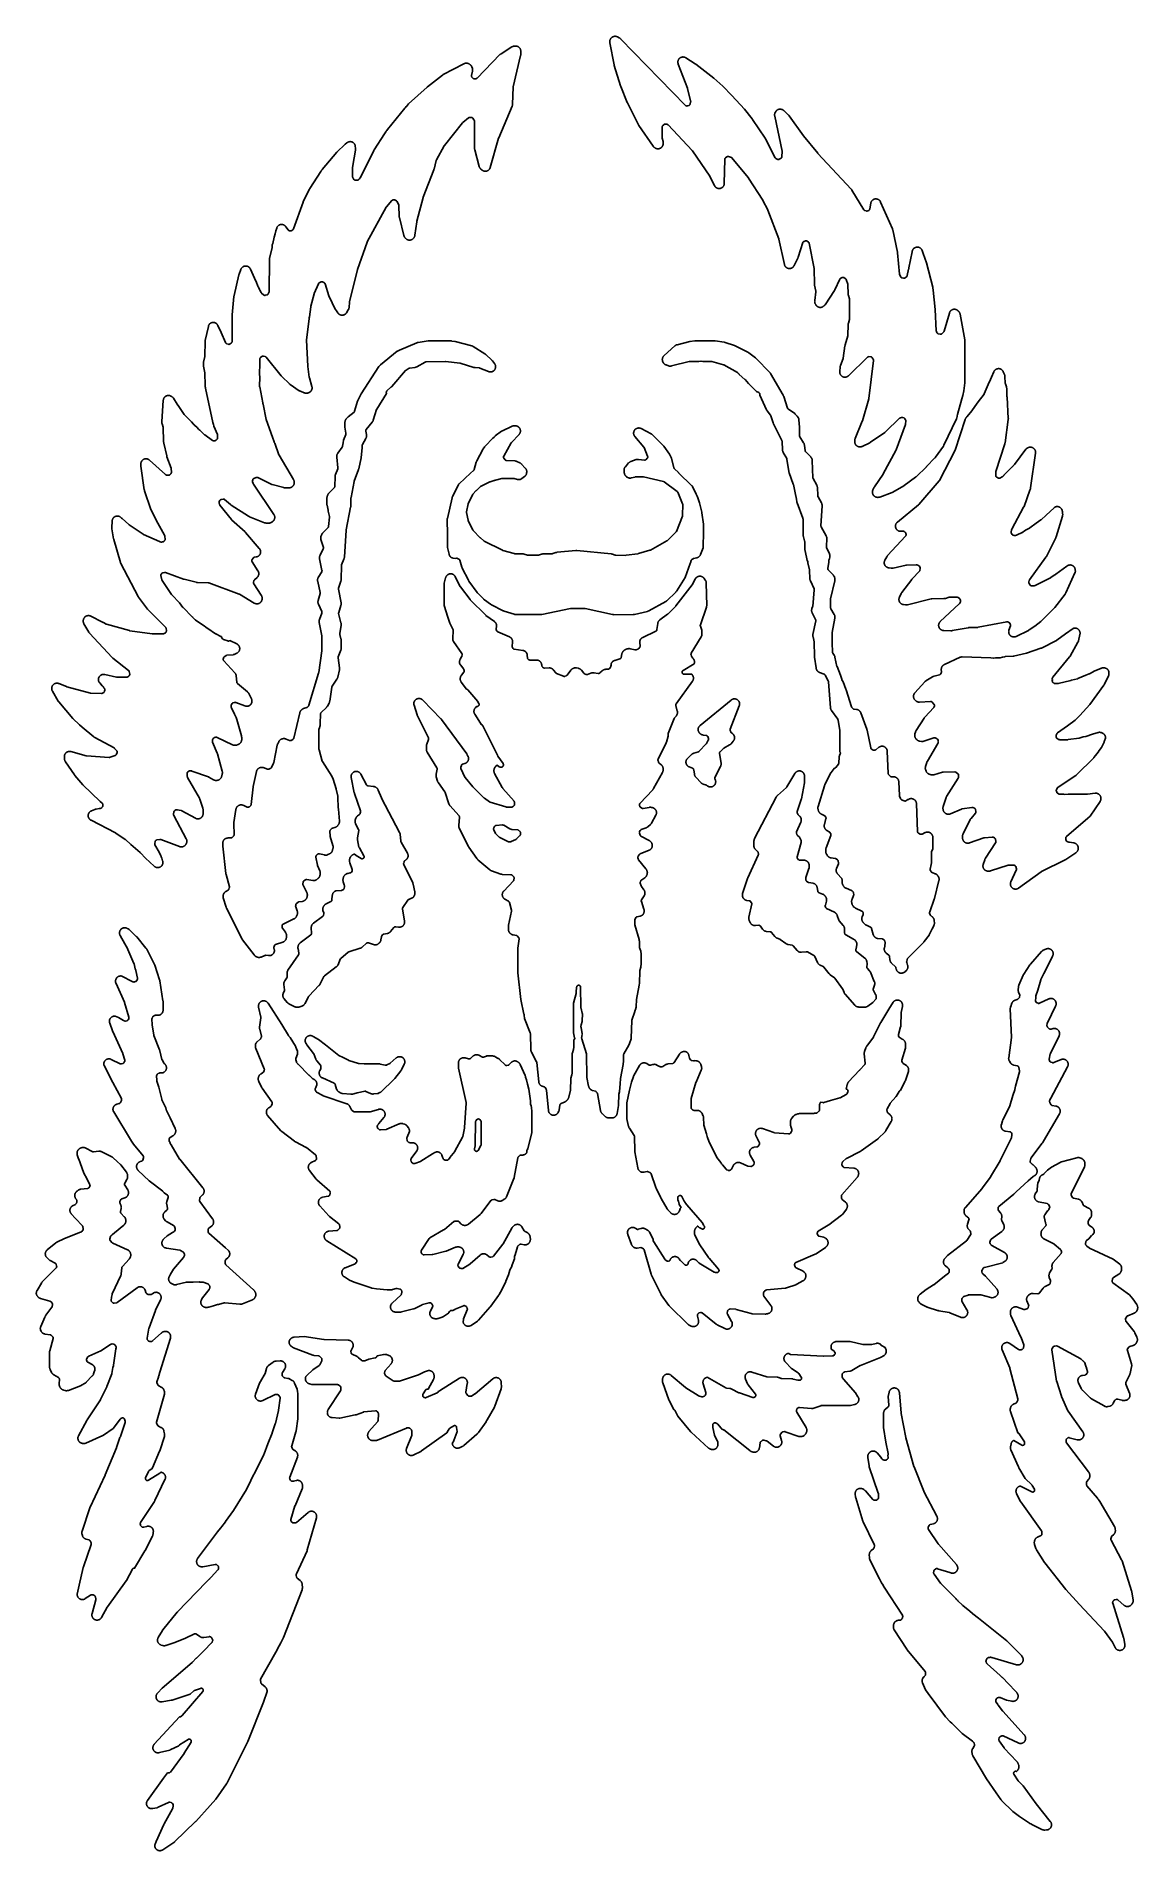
# Model space of a CAD drawing. Header units: millimetres. Extents: x 13 to 182, y 21 to 298.
import ezdxf

# ---------------------------------------------------------------- set-up
doc = ezdxf.new("R2010")
doc.units = ezdxf.units.MM
doc.layers.add('CUT', color=7, linetype='CONTINUOUS')

msp = doc.modelspace()

# ---------------------------------------------------------------- linework, layer by layer
at = {"layer": 'CUT'}
for points in [[(112.8887, 287.1507), (113.076, 287.2076), (113.1048, 287.218), (113.1324, 287.2313), (113.1585, 287.2473), (113.1828, 287.2659), (113.2051, 287.2869), (113.2252, 287.31), (113.2428, 287.3351), (113.2577, 287.3618), (113.2699, 287.3899), (113.2791, 287.4191), (113.3712, 287.7733), (113.3773, 287.8027), (113.3804, 287.8325), (113.3806, 287.8625), (113.3777, 287.8923), (113.3719, 287.9217), (112.8967, 289.8198), (112.8918, 289.8371), (112.8845, 289.8605), (112.8786, 289.8774), (111.4748, 293.5547), (111.4674, 293.5756), (111.4536, 293.6177), (111.442, 293.6604), (111.4348, 293.6929), (111.4274, 293.7366), (111.4235, 293.7695), (111.4205, 293.8138), (111.4198, 293.8469), (111.4211, 293.8913), (111.4237, 293.9244), (111.4294, 293.9683), (111.4352, 294.001), (111.4452, 294.0442), (111.4542, 294.0761), (111.4684, 294.1181), (111.4805, 294.149), (111.4988, 294.1894), (111.5139, 294.219), (111.536, 294.2574), (111.554, 294.2853), (111.5798, 294.3214), (111.6004, 294.3474), (111.6296, 294.3807), (111.6527, 294.4046), (111.685, 294.4349), (111.7103, 294.4564), (111.7455, 294.4834), (111.7728, 294.5023), (111.8105, 294.5256), (111.8395, 294.5417), (111.8793, 294.5613), (111.9097, 294.5745), (111.9512, 294.59), (111.9829, 294.6001), (112.0257, 294.6115), (112.0579, 294.6184), (112.1022, 294.6256), (112.1392, 294.6297), (112.1861, 294.6325), (112.2039, 294.6326), (112.269, 294.6235), (112.3029, 294.6188), (112.3621, 294.6105), (112.4294, 294.6011), (112.4601, 294.5914), (112.5037, 294.5752), (112.5357, 294.5615), (112.5774, 294.5409), (112.6179, 294.5182), (112.6379, 294.5063), (114.0842, 293.5951), (114.1032, 293.5825), (114.1497, 293.5498), (114.168, 293.5362), (116.9264, 291.3801), (118.2701, 290.1633), (119.6618, 288.7671), (121.6113, 286.652), (122.7943, 285.1558), (122.8051, 285.1416), (122.8313, 285.1056), (122.8415, 285.091), (124.7696, 282.2106), (124.784, 282.1877), (124.8181, 282.1294), (124.8311, 282.1056), (126.2847, 279.2413), (126.2995, 279.2154), (126.3168, 279.1911), (126.3365, 279.1686), (126.3583, 279.1482), (126.382, 279.1301), (126.4074, 279.1144), (126.6113, 279.002), (126.6366, 278.9896), (126.663, 278.9796), (126.6902, 278.9721), (126.718, 278.9672), (126.7461, 278.9649), (126.7743, 278.9653), (126.8023, 278.9683), (126.8299, 278.974), (126.8569, 278.9822), (126.883, 278.9929), (126.908, 279.006), (127.1771, 279.164), (127.202, 279.1803), (127.2251, 279.199), (127.2463, 279.22), (127.2653, 279.2429), (127.282, 279.2676), (127.2961, 279.2938), (127.3075, 279.3213), (127.3162, 279.3498), (127.322, 279.379), (127.3249, 279.4087), (127.3603, 280.1653), (127.3604, 280.1909), (127.3583, 280.2164), (127.3541, 280.2416), (126.2146, 285.61), (126.2106, 285.6309), (126.2038, 285.6729), (126.1989, 285.7153), (126.1968, 285.7471), (126.1959, 285.7897), (126.1968, 285.8216), (126.2, 285.8641), (126.2039, 285.8958), (126.2111, 285.9378), (126.218, 285.9689), (126.2291, 286.0101), (126.2389, 286.0405), (126.2539, 286.0803), (126.2665, 286.1097), (126.2852, 286.1479), (126.3057, 286.1853), (126.3163, 286.2037), (126.3609, 286.2767), (126.373, 286.2954), (126.3982, 286.3323), (126.4251, 286.3678), (126.4465, 286.3934), (126.4769, 286.4262), (126.5007, 286.4495), (126.5341, 286.4791), (126.5602, 286.5), (126.5964, 286.5261), (126.6244, 286.5443), (126.663, 286.5667), (126.6927, 286.582), (126.7333, 286.6005), (126.7644, 286.6128), (126.8066, 286.6272), (126.8387, 286.6363), (126.8822, 286.6464), (126.9151, 286.6524), (126.9593, 286.6582), (126.9926, 286.6608), (127.0372, 286.6622), (127.0706, 286.6615), (127.1151, 286.6584), (127.1483, 286.6545), (127.1923, 286.647), (127.2249, 286.6398), (127.2679, 286.628), (127.2997, 286.6176), (127.3413, 286.6016), (127.3821, 286.5836), (127.4023, 286.5741), (127.4384, 286.5559), (127.458, 286.5454), (127.4967, 286.5235), (127.5344, 286.4997), (127.5616, 286.4804), (127.5967, 286.453), (127.6304, 286.4239), (127.6468, 286.4089), (128.331, 285.7549), (128.346, 285.7399), (128.3753, 285.7091), (128.4031, 285.677), (128.4294, 285.6436), (128.4421, 285.6266), (130.5932, 282.6068), (130.5995, 282.5983), (130.6084, 282.5867), (130.6149, 282.5784), (132.8056, 279.9219), (132.8115, 279.915), (132.8197, 279.9056), (132.8258, 279.8989), (137.9011, 274.451), (137.9163, 274.4338), (137.9459, 274.3987), (137.9736, 274.3621), (137.9993, 274.3242), (138.0118, 274.3049), (139.8358, 271.3025), (139.8527, 271.2776), (139.8721, 271.2545), (139.8936, 271.2334), (139.9172, 271.2146), (139.9426, 271.1983), (139.9694, 271.1846), (139.9975, 271.1736), (140.1966, 271.1074), (140.2252, 271.0994), (140.2544, 271.0943), (140.2839, 271.0921), (140.3136, 271.0929), (140.343, 271.0965), (140.3719, 271.1031), (140.4, 271.1124), (140.427, 271.1245), (140.5749, 271.1995), (140.6016, 271.2148), (140.6266, 271.2328), (140.6496, 271.2532), (140.6704, 271.2759), (140.6888, 271.3006), (140.7045, 271.327), (140.7175, 271.355), (140.7275, 271.3841), (140.7345, 271.414), (140.8918, 272.29), (140.8962, 272.3116), (140.9061, 272.3545), (140.9181, 272.397), (140.9287, 272.4283), (140.9448, 272.4693), (140.9583, 272.4995), (140.9784, 272.5388), (140.9948, 272.5674), (141.0186, 272.6045), (141.0378, 272.6315), (141.0651, 272.6661), (141.0868, 272.691), (141.1174, 272.7228), (141.1414, 272.7454), (141.175, 272.7741), (141.2011, 272.7943), (141.2373, 272.8195), (141.2653, 272.837), (141.3038, 272.8586), (141.3334, 272.8733), (141.3738, 272.8909), (141.4047, 272.9027), (141.4466, 272.9163), (141.4785, 272.925), (141.5216, 272.9345), (141.5542, 272.94), (141.598, 272.9452), (141.6309, 272.9474), (141.675, 272.9483), (141.7081, 272.9474), (141.752, 272.9439), (141.7848, 272.9398), (141.8282, 272.932), (141.8604, 272.9247), (141.9029, 272.9127), (141.9342, 272.9022), (141.9753, 272.8862), (142.0055, 272.8727), (142.0448, 272.8527), (142.0735, 272.8363), (142.1107, 272.8126), (142.1376, 272.7934), (142.1723, 272.7662), (142.1972, 272.7445), (142.229, 272.714), (142.2517, 272.69), (142.2804, 272.6565), (142.3007, 272.6303), (142.3259, 272.5942), (142.3435, 272.5662), (142.3651, 272.5278), (142.3848, 272.4883), (142.3942, 272.4684), (144.1913, 268.379), (144.2, 268.3578), (144.2162, 268.3151), (144.2303, 268.2716), (144.2421, 268.2274), (144.2474, 268.2052), (144.9723, 264.8156), (144.9773, 264.7877), (144.9877, 264.7179), (144.991, 264.6898), (145.2666, 261.4561), (145.2702, 261.4285), (145.2764, 261.4014), (145.2851, 261.375), (145.2961, 261.3495), (145.3095, 261.3251), (145.5042, 261.0065), (145.5201, 260.983), (145.5382, 260.9612), (145.5582, 260.9411), (145.5801, 260.923), (145.6035, 260.9071), (145.6284, 260.8935), (145.6544, 260.8822), (145.6814, 260.8735), (145.7091, 260.8673), (145.9069, 260.8331), (145.9374, 260.8294), (145.9682, 260.8289), (145.9988, 260.8315), (146.029, 260.8372), (146.0584, 260.846), (146.0868, 260.8577), (146.1138, 260.8723), (146.1392, 260.8896), (146.1627, 260.9094), (146.3817, 261.1137), (146.4032, 261.1359), (146.4223, 261.1602), (146.4387, 261.1864), (146.4524, 261.2141), (146.4632, 261.2431), (146.4709, 261.273), (146.6638, 262.2176), (146.67, 262.23), (146.6803, 262.2569), (146.688, 262.2847), (146.693, 262.3132), (146.7087, 262.4374), (147.1997, 264.8426), (147.2278, 264.9703), (147.2331, 264.9919), (147.2448, 265.0349), (147.2587, 265.0773), (147.2647, 265.093), (147.2792, 265.1274), (147.2937, 265.1574), (147.315, 265.1966), (147.3324, 265.2251), (147.3575, 265.2619), (147.3776, 265.2885), (147.4062, 265.3227), (147.4289, 265.3472), (147.4607, 265.3784), (147.4857, 265.4005), (147.5205, 265.4284), (147.5475, 265.448), (147.5849, 265.4723), (147.6137, 265.4891), (147.6533, 265.5095), (147.6837, 265.5234), (147.7251, 265.5399), (147.7567, 265.5507), (147.7995, 265.5629), (147.832, 265.5706), (147.8759, 265.5785), (147.909, 265.5829), (147.9534, 265.5865), (147.9867, 265.5876), (148.0313, 265.5868), (148.0646, 265.5845), (148.1089, 265.5793), (148.1418, 265.5738), (148.1853, 265.5642), (148.2175, 265.5555), (148.2599, 265.5417), (148.2911, 265.5298), (148.3319, 265.5118), (148.3617, 265.4969), (148.4006, 265.475), (148.4288, 265.4572), (148.4652, 265.4316), (148.4916, 265.4111), (148.5253, 265.382), (148.5495, 265.3589), (148.5802, 265.3266), (148.602, 265.3013), (148.6294, 265.2662), (148.6485, 265.2388), (148.6723, 265.2011), (148.6886, 265.172), (148.7085, 265.1322), (148.7264, 265.0914), (148.7349, 265.0707), (148.9117, 264.6064), (149.421, 263.2028), (150.3595, 259.4421), (150.3638, 259.4229), (150.3737, 259.3746), (150.3772, 259.3552), (150.4325, 259.0059), (150.7199, 256.0499), (150.8916, 252.8064), (150.8945, 252.7783), (150.8999, 252.7506), (150.9079, 252.7235), (150.9184, 252.6974), (150.9972, 252.5253), (151.0106, 252.4995), (151.0264, 252.475), (151.0446, 252.4522), (151.0649, 252.4312), (151.0871, 252.4124), (151.111, 252.3958), (151.1365, 252.3815), (151.1632, 252.3698), (151.1909, 252.3608), (151.4636, 252.2863), (151.4933, 252.2798), (151.5235, 252.2763), (151.5539, 252.2759), (151.5842, 252.2786), (151.6141, 252.2844), (151.6432, 252.2931), (151.6713, 252.3047), (151.6981, 252.3192), (151.7233, 252.3362), (151.7466, 252.3557), (151.995, 252.5861), (152.0174, 252.6092), (152.0372, 252.6347), (152.0542, 252.6621), (152.0682, 252.6912), (152.0789, 252.7216), (152.8982, 255.5157), (152.905, 255.5369), (152.9196, 255.579), (152.9364, 255.6203), (152.9504, 255.6506), (152.9711, 255.6901), (152.9881, 255.7188), (153.0126, 255.7561), (153.0323, 255.783), (153.0604, 255.8176), (153.0827, 255.8425), (153.1141, 255.8741), (153.1387, 255.8966), (153.1731, 255.9251), (153.1998, 255.945), (153.2368, 255.9699), (153.2654, 255.9871), (153.3047, 256.0082), (153.3349, 256.0225), (153.376, 256.0396), (153.4075, 256.0509), (153.4501, 256.0638), (153.4825, 256.0719), (153.5262, 256.0806), (153.5593, 256.0854), (153.6036, 256.0897), (153.637, 256.0913), (153.6815, 256.0911), (153.7149, 256.0894), (153.7592, 256.0848), (153.7922, 256.0798), (153.8359, 256.0709), (153.8683, 256.0626), (153.9108, 256.0494), (153.9422, 256.038), (153.9833, 256.0207), (154.0133, 256.0062), (154.0525, 255.9849), (154.081, 255.9675), (154.1178, 255.9424), (154.1445, 255.9223), (154.1787, 255.8937), (154.2114, 255.8635), (154.2274, 255.8479), (154.3165, 255.757), (154.3316, 255.7408), (154.361, 255.7076), (154.3888, 255.673), (154.4083, 255.6461), (154.4325, 255.609), (154.4492, 255.5803), (154.4697, 255.541), (154.4835, 255.5108), (154.5, 255.4696), (154.5108, 255.4382), (154.5232, 255.3956), (154.5334, 255.3525), (154.538, 255.3308), (155.2611, 251.4354), (155.2644, 251.415), (155.27, 251.3742), (155.2738, 251.3331), (155.2757, 251.2918), (155.2762, 251.2712), (155.2762, 244.9847), (155.2759, 244.9679), (155.2746, 244.9342), (155.2721, 244.9006), (155.2683, 244.8672), (155.2661, 244.8505), (155.0841, 243.6443), (154.9335, 242.9273), (154.7982, 242.3842), (154.1614, 240.0014), (154.0997, 239.8342), (154.09, 239.8028), (154.0838, 239.7704), (154.0812, 239.7376), (154.0802, 239.6974), (154.0326, 239.5193), (154.027, 239.5), (154.0149, 239.4616), (154.0011, 239.4239), (153.9856, 239.3868), (153.9774, 239.3684), (152.0718, 235.3199), (152.0624, 235.301), (152.0427, 235.2638), (152.0213, 235.2275), (151.9982, 235.1923), (151.9862, 235.175), (150.7694, 233.4964), (150.7516, 233.4734), (150.7051, 233.4173), (150.6858, 233.3955), (149.4189, 232.054), (149.4111, 232.0459), (149.3914, 232.0261), (149.3834, 232.0182), (147.8079, 230.508), (147.7858, 230.4882), (147.7291, 230.4406), (147.7058, 230.4223), (146.0094, 229.179), (145.9889, 229.1648), (145.9367, 229.1308), (145.9154, 229.1178), (144.2745, 228.1749), (144.2583, 228.166), (144.2255, 228.1489), (144.1921, 228.1332), (144.158, 228.1189), (144.1408, 228.1121), (142.2639, 227.4116), (142.2435, 227.4046), (142.2023, 227.3914), (142.1605, 227.3802), (142.1288, 227.3734), (142.0861, 227.3663), (142.0539, 227.3625), (142.0108, 227.3596), (141.9675, 227.3587), (141.9459, 227.3588), (141.9135, 227.3596), (141.8914, 227.3608), (141.8472, 227.3642), (141.8033, 227.3698), (141.7706, 227.3756), (141.7274, 227.3854), (141.6954, 227.3944), (141.6534, 227.4085), (141.6225, 227.4206), (141.5821, 227.4387), (141.5525, 227.4538), (141.514, 227.4758), (141.4861, 227.4937), (141.45, 227.5194), (141.4239, 227.54), (141.3905, 227.5691), (141.3666, 227.5921), (141.3363, 227.6244), (141.3147, 227.6496), (141.2877, 227.6848), (141.2687, 227.712), (141.2453, 227.7496), (141.2291, 227.7786), (141.2095, 227.8183), (141.1962, 227.8488), (141.1806, 227.8902), (141.1704, 227.9218), (141.1589, 227.9646), (141.1519, 227.997), (141.1447, 228.0408), (141.1409, 228.0737), (141.138, 228.118), (141.1375, 228.1511), (141.1389, 228.1954), (141.1417, 228.2285), (141.1475, 228.2724), (141.1535, 228.3051), (141.1636, 228.3482), (141.1727, 228.3801), (141.187, 228.4221), (141.2034, 228.4632), (141.2121, 228.4836), (141.3669, 228.8235), (141.3754, 228.8413), (141.3933, 228.8763), (141.4127, 228.9106), (141.4336, 228.944), (141.4444, 228.9605), (142.7668, 230.883), (142.776, 230.8973), (142.7881, 230.9172), (142.7965, 230.932), (144.7158, 234.5367), (144.7244, 234.5543), (144.7355, 234.5789), (144.743, 234.5971), (146.1916, 238.4675), (146.2008, 238.4966), (146.207, 238.5264), (146.2102, 238.5567), (146.2359, 239.0377), (146.236, 239.0674), (146.2332, 239.0969), (146.2274, 239.126), (146.2189, 239.1544), (146.2075, 239.1818), (146.1936, 239.208), (146.0932, 239.3753), (146.0766, 239.4001), (146.0576, 239.4231), (146.0364, 239.4442), (146.0132, 239.463), (145.9883, 239.4794), (145.9618, 239.4933), (145.9341, 239.5044), (145.7593, 239.565), (145.7327, 239.5729), (145.7055, 239.5782), (145.6779, 239.5811), (145.6501, 239.5813), (145.6225, 239.5791), (145.5952, 239.5742), (145.5685, 239.5669), (145.4058, 239.5141), (145.3801, 239.5044), (145.3554, 239.4925), (145.3319, 239.4783), (145.3099, 239.4621), (145.2893, 239.4439), (143.1466, 237.3624), (143.1326, 237.3494), (143.1042, 237.324), (143.0748, 237.2999), (143.0443, 237.277), (143.0288, 237.2659), (140.8534, 235.7728), (140.8393, 235.7635), (140.8107, 235.7454), (140.7815, 235.7284), (140.7517, 235.7125), (140.7366, 235.7049), (139.5834, 235.146), (139.5637, 235.1371), (139.5239, 235.1201), (139.4833, 235.105), (139.4524, 235.0952), (139.4105, 235.0842), (139.3788, 235.0774), (139.336, 235.0704), (139.3038, 235.0667), (139.2606, 235.0638), (139.2281, 235.0632), (139.1848, 235.0645), (139.1525, 235.0671), (139.1095, 235.0726), (139.0776, 235.0782), (139.0353, 235.0878), (139.0041, 235.0964), (138.9629, 235.11), (138.9327, 235.1217), (138.893, 235.1392), (138.864, 235.1537), (138.8262, 235.1749), (138.7988, 235.1921), (138.7632, 235.2169), (138.7375, 235.2367), (138.7045, 235.2647), (138.6808, 235.2869), (138.6507, 235.318), (138.6292, 235.3423), (138.6022, 235.3762), (138.5832, 235.4025), (138.5595, 235.4388), (138.5432, 235.4668), (138.5231, 235.5052), (138.5095, 235.5346), (138.4932, 235.5747), (138.4825, 235.6054), (138.4702, 235.6469), (138.4624, 235.6784), (138.4542, 235.7209), (138.4495, 235.753), (138.4454, 235.7961), (138.4433, 235.8394), (138.4428, 235.861), (138.4428, 236.0244), (138.4433, 236.0462), (138.4455, 236.0897), (138.4497, 236.1331), (138.4544, 236.1654), (138.4629, 236.2082), (138.4707, 236.2399), (138.4832, 236.2817), (138.4977, 236.3228), (138.5055, 236.3431), (139.5834, 238.9801), (139.5892, 238.9955), (139.5966, 239.0169), (139.6016, 239.0326), (140.5722, 242.4302), (140.5777, 242.4525), (140.5814, 242.4753), (141.3062, 248.2551), (141.3084, 248.2832), (141.3079, 248.3115), (141.3048, 248.3396), (141.299, 248.3673), (141.2907, 248.3943), (141.2798, 248.4204), (141.2666, 248.4453), (141.1195, 248.6936), (141.1031, 248.7184), (141.0843, 248.7415), (141.0633, 248.7626), (141.0403, 248.7815), (141.0156, 248.798), (140.9893, 248.812), (140.9618, 248.8234), (140.9333, 248.8319), (140.9041, 248.8376), (140.8745, 248.8404), (140.6165, 248.8516), (140.5859, 248.8514), (140.5555, 248.848), (140.5256, 248.8416), (140.4965, 248.8322), (140.4685, 248.8198), (140.4419, 248.8047), (140.417, 248.7869), (140.3941, 248.7667), (137.5001, 245.9453), (137.4841, 245.9304), (137.4514, 245.9015), (137.4174, 245.8743), (137.391, 245.8551), (137.3545, 245.8312), (137.3263, 245.8147), (137.2877, 245.7945), (137.258, 245.7808), (137.2176, 245.7644), (137.1868, 245.7536), (137.145, 245.7413), (137.1132, 245.7335), (137.0704, 245.7252), (137.0381, 245.7206), (136.9947, 245.7165), (136.9621, 245.715), (136.9185, 245.7151), (136.8858, 245.7168), (136.8425, 245.7212), (136.8101, 245.726), (136.7674, 245.7345), (136.7357, 245.7424), (136.694, 245.7551), (136.6632, 245.766), (136.6229, 245.7826), (136.5933, 245.7965), (136.5548, 245.817), (136.5267, 245.8336), (136.4904, 245.8577), (136.464, 245.877), (136.4302, 245.9045), (136.4058, 245.9263), (136.3748, 245.9569), (136.3527, 245.9809), (136.3247, 246.0144), (136.305, 246.0405), (136.2805, 246.0765), (136.2634, 246.1043), (136.2424, 246.1426), (136.2281, 246.1719), (136.211, 246.212), (136.1996, 246.2426), (136.1864, 246.2842), (136.178, 246.3158), (136.1689, 246.3584), (136.1636, 246.3906), (136.1587, 246.434), (136.1566, 246.4666), (136.1558, 246.5102), (136.1572, 246.5537), (136.1584, 246.5755), (136.2155, 247.2854), (136.2176, 247.3057), (136.2227, 247.3464), (136.2297, 247.3868), (136.2363, 247.4167), (136.247, 247.4563), (136.2594, 247.4953), (136.266, 247.5147), (136.6486, 248.5513), (136.6577, 248.5806), (136.6638, 248.6107), (136.9497, 250.5179), (136.9555, 250.5492), (136.9728, 250.6268), (136.9808, 250.6576), (137.3878, 252.0202), (137.3944, 252.0465), (137.3986, 252.0732), (137.4003, 252.1003), (137.4322, 253.7469), (137.433, 253.7674), (137.4357, 253.8086), (137.4403, 253.8495), (137.4451, 253.88), (137.4534, 253.9204), (137.4635, 253.9603), (137.4691, 253.9802), (137.6316, 254.5167), (137.6388, 254.5452), (137.6431, 254.5743), (137.6445, 254.6036), (137.6446, 257.5918), (137.6431, 257.6215), (137.6387, 257.6509), (137.6314, 257.6798), (137.4691, 258.2087), (137.4635, 258.2287), (137.4532, 258.2687), (137.4447, 258.3093), (137.4398, 258.3399), (137.4351, 258.381), (137.4323, 258.4223), (137.4314, 258.443), (137.4013, 259.8424), (137.3988, 259.8751), (137.3928, 259.9073), (137.3833, 259.9386), (137.1263, 260.6444), (137.1145, 260.6723), (137.1, 260.6989), (137.0828, 260.7239), (137.0632, 260.7471), (137.0413, 260.7681), (137.0174, 260.7868), (136.9918, 260.803), (136.7797, 260.9226), (136.7533, 260.9359), (136.7257, 260.9464), (136.6972, 260.9542), (136.6681, 260.9592), (136.6387, 260.9613), (136.6092, 260.9604), (136.5799, 260.9567), (136.5511, 260.9501), (136.5231, 260.9407), (136.3079, 260.8566), (136.2815, 260.8448), (136.2563, 260.8304), (136.2327, 260.8138), (136.2107, 260.7949), (136.1907, 260.774), (136.1728, 260.7512), (136.1571, 260.7269), (136.1439, 260.7011), (135.4062, 259.0745), (135.3984, 259.0583), (135.3824, 259.0263), (135.365, 258.9949), (135.3464, 258.9643), (135.3368, 258.9492), (133.9069, 256.791), (133.8938, 256.7722), (133.8665, 256.7354), (133.8375, 256.6999), (133.8144, 256.6745), (133.7819, 256.6422), (133.7478, 256.6117), (133.7303, 256.5968), (133.6766, 256.5534), (133.6592, 256.54), (133.6239, 256.5142), (133.5873, 256.4901), (133.559, 256.4734), (133.5202, 256.4529), (133.4905, 256.439), (133.4499, 256.4225), (133.4189, 256.4116), (133.3769, 256.399), (133.345, 256.3912), (133.302, 256.3828), (133.2695, 256.3781), (133.2259, 256.3739), (133.1931, 256.3724), (133.1493, 256.3725), (133.1165, 256.3742), (133.0729, 256.3785), (133.0404, 256.3834), (132.9974, 256.392), (132.9656, 256.3999), (132.9236, 256.4127), (132.8927, 256.4237), (132.8522, 256.4405), (132.8225, 256.4545), (132.7838, 256.4751), (132.7556, 256.4919), (132.7191, 256.5162), (132.6927, 256.5357), (132.6588, 256.5634), (132.6344, 256.5854), (132.6033, 256.6163), (132.5811, 256.6405), (132.5532, 256.6743), (132.5335, 256.7006), (132.509, 256.7369), (132.4862, 256.7743), (132.4753, 256.7934), (132.4169, 256.9013), (132.4061, 256.9223), (132.3859, 256.965), (132.3678, 257.0087), (132.3561, 257.0421), (132.3427, 257.0874), (132.3345, 257.1219), (132.326, 257.1684), (132.3214, 257.2035), (132.3179, 257.2506), (132.317, 257.286), (132.3184, 257.3333), (132.3223, 257.3804), (132.3248, 257.4039), (132.5074, 258.7563), (132.5098, 258.7823), (132.5099, 258.8084), (132.5077, 258.8345), (132.5032, 258.8603), (132.3087, 259.7533), (132.3044, 259.7756), (132.297, 259.8203), (132.2919, 259.8653), (132.289, 259.9105), (132.2882, 259.9331), (132.258, 262.262), (132.2564, 262.2894), (132.2523, 262.3165), (131.4868, 266.1766), (131.4801, 266.2038), (131.4709, 266.2303), (131.4592, 266.2557), (131.4452, 266.28), (131.429, 266.3029), (131.4108, 266.3241), (131.3906, 266.3436), (131.3687, 266.3611), (131.1862, 266.4935), (131.1628, 266.5089), (131.138, 266.522), (131.1121, 266.5328), (131.0853, 266.5411), (131.0579, 266.5468), (131.03, 266.55), (131.002, 266.5506), (130.974, 266.5485), (130.9464, 266.5439), (130.9193, 266.5366), (130.6932, 266.4649), (130.6663, 266.4549), (130.6405, 266.4424), (130.616, 266.4276), (130.5931, 266.4104), (130.5719, 266.3912), (130.5526, 266.37), (130.5354, 266.347), (130.5205, 266.3226), (130.508, 266.2968), (130.498, 266.2699), (129.7871, 264.0365), (129.7759, 264.0053), (129.7452, 263.9286), (129.7317, 263.8984), (129.176, 262.7634), (129.1658, 262.7437), (129.1443, 262.7048), (129.1208, 262.6669), (129.1019, 262.6395), (129.0749, 262.6041), (129.0533, 262.5787), (129.0229, 262.5462), (128.999, 262.523), (128.9655, 262.4937), (128.9394, 262.473), (128.9032, 262.4471), (128.8752, 262.4291), (128.8366, 262.4069), (128.8069, 262.3917), (128.7663, 262.3735), (128.7353, 262.3613), (128.6931, 262.3471), (128.661, 262.3381), (128.6176, 262.3282), (128.5848, 262.3224), (128.5407, 262.3168), (128.5074, 262.3142), (128.463, 262.313), (128.4296, 262.3137), (128.3853, 262.3169), (128.3522, 262.321), (128.3083, 262.3285), (128.2758, 262.3358), (128.2329, 262.3477), (128.2012, 262.3581), (128.1597, 262.3742), (128.1293, 262.3877), (128.0896, 262.4078), (128.0606, 262.4242), (128.023, 262.4481), (127.9958, 262.4674), (127.9608, 262.4948), (127.9357, 262.5167), (127.9035, 262.5475), (127.8806, 262.5717), (127.8517, 262.6055), (127.8313, 262.6319), (127.8059, 262.6684), (127.7882, 262.6967), (127.7665, 262.7355), (127.7517, 262.7654), (127.734, 262.8062), (127.7222, 262.8374), (127.7085, 262.8797), (127.697, 262.9227), (127.6918, 262.9443), (126.8594, 266.7979), (126.8537, 266.8203), (126.8462, 266.8423), (125.1605, 271.2221), (125.1546, 271.2363), (125.1461, 271.2555), (125.1395, 271.2694), (124.4071, 272.7124), (124.3997, 272.7261), (124.389, 272.7446), (124.3809, 272.7579), (122.2267, 276.0938), (122.2164, 276.1087), (122.2017, 276.1288), (122.1905, 276.1431), (119.6044, 279.2486), (119.5851, 279.2696), (119.564, 279.2886), (119.5412, 279.3056), (119.5169, 279.3203), (119.4913, 279.3327), (119.4646, 279.3426), (119.1716, 279.4356), (119.1426, 279.4432), (119.113, 279.4479), (119.0831, 279.4496), (119.0532, 279.4484), (119.0236, 279.4441), (118.9945, 279.4369), (118.9663, 279.4269), (118.9392, 279.4141), (118.9135, 279.3987), (118.8895, 279.3807), (118.6956, 279.2203), (118.6745, 279.201), (118.6553, 279.1798), (118.6382, 279.1569), (118.6234, 279.1324), (118.6109, 279.1067), (118.601, 279.0799), (118.5936, 279.0522), (118.589, 279.024), (118.587, 278.9955), (118.5091, 275.3138), (118.5081, 275.2916), (118.505, 275.2473), (118.4997, 275.2033), (118.4941, 275.1705), (118.4844, 275.1271), (118.4756, 275.0951), (118.4618, 275.0529), (118.4499, 275.0219), (118.4319, 274.9813), (118.417, 274.9515), (118.3952, 274.9129), (118.3774, 274.8848), (118.3518, 274.8485), (118.3314, 274.8223), (118.3024, 274.7887), (118.2794, 274.7646), (118.2472, 274.734), (118.222, 274.7123), (118.187, 274.6851), (118.1598, 274.666), (118.1222, 274.6423), (118.0933, 274.626), (118.0536, 274.6061), (118.0231, 274.5927), (117.9817, 274.5768), (117.95, 274.5665), (117.9072, 274.5548), (117.8747, 274.5477), (117.831, 274.5403), (117.798, 274.5363), (117.7537, 274.5333), (117.7204, 274.5326), (117.676, 274.5339), (117.6429, 274.5366), (117.5989, 274.5422), (117.5661, 274.5481), (117.5229, 274.5581), (117.4909, 274.5672), (117.4488, 274.5814), (117.4179, 274.5936), (117.3774, 274.6119), (117.3479, 274.627), (117.3094, 274.6492), (117.2814, 274.6672), (117.2454, 274.6931), (117.2193, 274.7138), (117.186, 274.7431), (117.1621, 274.7662), (117.1318, 274.7987), (117.1103, 274.824), (117.0834, 274.8593), (117.0645, 274.8867), (117.0411, 274.9244), (117.0197, 274.9633), (117.0094, 274.983), (116.3203, 276.3902), (116.3097, 276.4101), (116.2975, 276.4291), (113.6323, 280.2779), (113.6194, 280.2951), (113.601, 280.318), (113.587, 280.3342), (109.9491, 284.2486), (109.9283, 284.269), (109.9057, 284.2872), (109.8814, 284.3031), (109.8556, 284.3166), (109.8287, 284.3275), (109.8008, 284.3358), (109.7723, 284.3413), (109.5354, 284.3756), (109.5074, 284.3783), (109.4793, 284.3783), (109.4513, 284.3758), (109.4237, 284.3706), (109.3967, 284.3629), (109.3705, 284.3527), (109.3454, 284.3401), (109.3216, 284.3252), (109.2992, 284.3081), (109.2786, 284.289), (109.0868, 284.094), (109.0673, 284.0721), (109.05, 284.0484), (109.0351, 284.0232), (109.0227, 283.9966), (109.013, 283.9689), (109.0061, 283.9405), (109.0019, 283.9114), (109.0006, 283.8822), (109.0083, 282.298), (109.0097, 282.2702), (109.0138, 282.2426), (109.0203, 282.2155), (109.1644, 281.7215), (109.1699, 281.7009), (109.1799, 281.6595), (109.1874, 281.62), (109.1704, 281.2829), (109.1699, 281.2805), (109.1644, 281.2599), (109.1406, 281.1785), (109.1341, 281.158), (109.1201, 281.1173), (109.1041, 281.0773), (109.0907, 281.0479), (109.071, 281.0096), (109.0549, 280.9817), (109.0316, 280.9455), (109.0129, 280.9192), (108.9862, 280.8853), (108.9651, 280.861), (108.9353, 280.8298), (108.9119, 280.8076), (108.8793, 280.7795), (108.8539, 280.7596), (108.8188, 280.7347), (108.7916, 280.7173), (108.7542, 280.6959), (108.7255, 280.6812), (108.6862, 280.6634), (108.6562, 280.6515), (108.6155, 280.6376), (108.5845, 280.6286), (108.5426, 280.6187), (108.5108, 280.6127), (108.4682, 280.6068), (108.436, 280.6039), (108.393, 280.6021), (108.3607, 280.6023), (108.3177, 280.6047), (108.2856, 280.6079), (108.243, 280.6144), (108.2114, 280.6207), (108.1696, 280.6312), (108.1387, 280.6405), (108.0981, 280.6549), (108.0683, 280.6672), (108.0292, 280.6854), (107.9912, 280.7055), (107.9723, 280.716), (107.8961, 280.7609), (107.8754, 280.7739), (107.8348, 280.8009), (107.7957, 280.8302), (107.7676, 280.8536), (107.7318, 280.8869), (107.7065, 280.9133), (107.6745, 280.9502), (107.6447, 280.9889), (107.6303, 281.0086), (105.4594, 284.1587), (105.4425, 284.185), (105.4028, 284.2522), (105.3878, 284.2796), (103.7191, 287.6101), (103.7111, 287.627), (103.692, 287.6696), (103.6847, 287.6867), (102.7064, 290.1256), (102.6998, 290.143), (102.6843, 290.1869), (102.6784, 290.2046), (101.7121, 293.3428), (101.7059, 293.3649), (101.6918, 293.4205), (101.6868, 293.4429), (101.0197, 296.7914), (101.0158, 296.8139), (101.0092, 296.8589), (101.0048, 296.9042), (101.0033, 296.9382), (101.0036, 296.9837), (101.0055, 297.0177), (101.0103, 297.063), (101.0157, 297.0966), (101.0251, 297.1412), (101.0338, 297.1741), (101.0476, 297.2175), (101.0596, 297.2494), (101.0778, 297.2911), (101.093, 297.3216), (101.1152, 297.3613), (101.1334, 297.3901), (101.1596, 297.4273), (101.1876, 297.4632), (101.202, 297.4807), (101.2276, 297.5102), (101.2422, 297.5263), (101.2723, 297.5578), (101.3038, 297.5878), (101.3285, 297.609), (101.3627, 297.6358), (101.3893, 297.6546), (101.426, 297.678), (101.4544, 297.6941), (101.4931, 297.7138), (101.5229, 297.7272), (101.5634, 297.743), (101.5943, 297.7534), (101.6361, 297.7653), (101.6678, 297.7727), (101.7106, 297.7804), (101.7429, 297.7847), (101.7863, 297.7883), (101.8189, 297.7895), (101.8623, 297.7889), (101.8949, 297.7869), (101.9381, 297.7821), (101.9703, 297.7769), (102.0128, 297.768), (102.0444, 297.7597), (102.0859, 297.7467), (102.1165, 297.7355), (102.1565, 297.7185), (102.1957, 297.6997), (102.2151, 297.6898), (102.4747, 297.5489), (102.4943, 297.5376), (102.5328, 297.5141), (102.5701, 297.4887), (102.5971, 297.4683), (102.6316, 297.4393), (102.6647, 297.4086), (102.6809, 297.3929), (112.5866, 287.2283), (112.6085, 287.2081), (112.6322, 287.19), (112.6576, 287.1745), (112.6845, 287.1615), (112.7124, 287.1512), (112.7413, 287.1438), (112.7708, 287.1393), (112.8005, 287.1377), (112.8303, 287.1391), (112.8598, 287.1434)], [(16.4583, 198.9684), (16.5015, 198.9724), (16.534, 198.9739), (16.5774, 198.9738), (16.6099, 198.9721), (16.6531, 198.9678), (16.6852, 198.963), (16.7278, 198.9546), (16.7594, 198.9467), (16.8009, 198.9342), (16.8418, 198.9197), (16.8621, 198.912), (18.009, 198.4421), (18.0271, 198.4353), (18.0523, 198.4269), (18.0708, 198.4213), (21.6864, 197.4596), (21.7197, 197.4527), (21.7535, 197.4496), (23.3625, 197.3957), (23.3943, 197.3963), (23.4257, 197.4003), (23.4566, 197.4076), (23.4866, 197.418), (23.5152, 197.4316), (23.5423, 197.4482), (23.7223, 197.5717), (23.7456, 197.5893), (23.767, 197.6091), (23.7863, 197.6309), (23.8035, 197.6545), (23.8183, 197.6797), (23.8306, 197.7061), (23.8402, 197.7336), (23.8472, 197.762), (23.8786, 197.9239), (23.8828, 197.9538), (23.884, 197.984), (23.8822, 198.0141), (23.8774, 198.0439), (23.8696, 198.073), (23.8589, 198.1013), (23.8454, 198.1283), (23.8293, 198.1538), (23.8107, 198.1775), (23.7526, 198.2445), (23.6773, 198.3814), (23.6612, 198.4074), (23.6425, 198.4316), (23.6215, 198.4538), (23.5983, 198.4737), (23.4629, 198.5787), (23.0963, 199.0014), (23.082, 199.0188), (23.0543, 199.0542), (23.0284, 199.0909), (23.0104, 199.1194), (22.9883, 199.1585), (22.9732, 199.1886), (22.9551, 199.2298), (22.9431, 199.2613), (22.9292, 199.304), (22.9204, 199.3365), (22.9108, 199.3804), (22.9053, 199.4137), (22.9002, 199.4583), (22.898, 199.4919), (22.8973, 199.5369), (22.8985, 199.5706), (22.9024, 199.6154), (22.9069, 199.6487), (22.9152, 199.6929), (22.9231, 199.7257), (22.9357, 199.7688), (22.9468, 199.8006), (22.9637, 199.8423), (22.9779, 199.8728), (22.9989, 199.9126), (23.0161, 199.9415), (23.0409, 199.979), (23.0609, 200.0061), (23.0893, 200.0409), (23.1119, 200.0659), (23.1437, 200.0977), (23.1687, 200.1203), (23.2035, 200.1488), (23.2306, 200.1688), (23.2681, 200.1936), (23.297, 200.2108), (23.3368, 200.2318), (23.3673, 200.246), (23.409, 200.2629), (23.4408, 200.274), (23.4839, 200.2867), (23.5167, 200.2945), (23.5608, 200.3028), (23.5942, 200.3074), (23.639, 200.3112), (23.6727, 200.3124), (23.7176, 200.3118), (23.7512, 200.3096), (23.7959, 200.3045), (23.8402, 200.2972), (23.8623, 200.2929), (25.6645, 199.9009), (25.6935, 199.8961), (25.7229, 199.8941), (26.8899, 199.8733), (26.9062, 199.8735), (26.9285, 199.8743), (26.9447, 199.8753), (27.0862, 199.8882), (27.0916, 199.8877), (27.122, 199.8882), (27.1523, 199.8918), (27.1705, 199.8958), (27.2934, 199.907), (27.3223, 199.911), (27.3506, 199.9179), (27.3782, 199.9274), (27.4047, 199.9396), (27.4298, 199.9543), (27.4535, 199.9714), (27.4754, 199.9907), (27.5955, 200.1074), (27.6152, 200.1286), (27.6328, 200.1515), (27.6481, 200.176), (27.661, 200.2019), (27.6714, 200.2289), (27.679, 200.2568), (27.684, 200.2852), (27.6862, 200.3141), (27.6857, 200.343), (27.6823, 200.3717), (27.6224, 200.7324), (27.6166, 200.7597), (27.6082, 200.7863), (27.5974, 200.812), (27.5843, 200.8366), (27.569, 200.8598), (27.5516, 200.8816), (27.5322, 200.9016), (27.5111, 200.9198), (25.089, 202.8108), (25.0751, 202.8221), (25.0478, 202.8451), (25.0215, 202.8693), (24.9961, 202.8945), (24.9837, 202.9073), (21.5313, 206.6209), (21.5147, 206.6397), (21.4827, 206.6783), (21.4528, 206.7186), (21.4253, 206.7605), (21.4121, 206.7818), (20.6979, 208.0124), (20.6879, 208.0306), (20.6688, 208.0672), (20.6515, 208.1047), (20.6397, 208.1334), (20.6259, 208.1723), (20.6168, 208.2019), (20.6066, 208.2419), (20.6003, 208.2723), (20.5938, 208.3131), (20.5903, 208.3438), (20.5876, 208.3851), (20.5868, 208.4264), (20.5868, 208.447), (20.5886, 208.5179), (20.5897, 208.5395), (20.5928, 208.5825), (20.5981, 208.6253), (20.6035, 208.6572), (20.6128, 208.6993), (20.6213, 208.7305), (20.6346, 208.7716), (20.646, 208.8018), (20.6632, 208.8414), (20.6775, 208.8704), (20.6984, 208.9082), (20.7153, 208.9357), (20.7397, 208.9713), (20.7593, 208.997), (20.787, 209.0301), (20.8089, 209.0539), (20.8397, 209.0841), (20.8638, 209.1057), (20.8973, 209.1329), (20.9233, 209.152), (20.9593, 209.1759), (20.987, 209.1925), (21.0251, 209.2128), (21.0543, 209.2266), (21.0942, 209.2432), (21.1246, 209.2541), (21.1658, 209.2668), (21.1972, 209.2748), (21.2394, 209.2834), (21.2714, 209.2884), (21.3143, 209.293), (21.3466, 209.2949), (21.3897, 209.2953), (21.422, 209.2941), (21.465, 209.2904), (21.4971, 209.2861), (21.5395, 209.2783), (21.571, 209.2709), (21.6125, 209.2591), (21.6269, 209.2542), (21.63, 209.2527), (23.618, 208.2503), (23.643, 208.2391), (23.6568, 208.2344), (24.1065, 208.0061), (24.1329, 207.9943), (24.1603, 207.9851), (27.6431, 206.9956), (27.663, 206.9907), (27.6904, 206.9849), (27.7106, 206.9813), (31.1132, 206.5008), (31.1344, 206.4986), (31.1636, 206.4965), (31.1849, 206.4958), (31.524, 206.4965), (31.5352, 206.4961), (32.7926, 206.499), (32.8239, 206.5007), (32.8548, 206.5057), (32.8851, 206.5138), (32.9143, 206.5251), (32.9422, 206.5393), (32.9684, 206.5564), (33.1483, 206.6872), (33.1719, 206.7064), (33.1935, 206.7278), (33.2129, 206.7513), (33.2297, 206.7766), (33.2439, 206.8036), (33.2553, 206.8318), (33.2562, 206.8347), (33.2657, 206.8554), (33.2756, 206.8843), (33.2825, 206.9141), (33.2864, 206.9444), (33.2872, 206.975), (33.2848, 207.0054), (33.2434, 207.3262), (33.2415, 207.3371), (33.2407, 207.3438), (33.2391, 207.3506), (33.2385, 207.3539), (33.2375, 207.3576), (33.2339, 207.3734), (33.2242, 207.4022), (33.2116, 207.4298), (33.1963, 207.456), (33.1784, 207.4806), (33.1581, 207.5032), (30.3959, 210.2845), (29.0463, 212.0927), (29.036, 212.1071), (29.016, 212.1363), (28.9971, 212.1663), (28.9794, 212.1969), (28.9708, 212.2125), (26.3233, 217.2535), (26.3131, 217.274), (26.2939, 217.3156), (26.2768, 217.3582), (26.262, 217.4015), (26.2551, 217.4234), (25.2504, 220.9203), (25.2439, 220.9458), (25.2295, 221.0099), (25.2245, 221.0356), (24.9747, 222.555), (24.9715, 222.5779), (24.9664, 222.6238), (24.9636, 222.6699), (24.9632, 222.7161), (24.9636, 222.7392), (25.0063, 223.7421), (25.0078, 223.7642), (25.0118, 223.8081), (25.018, 223.8518), (25.0242, 223.8842), (25.0347, 223.9271), (25.044, 223.9588), (25.0586, 224.0004), (25.0711, 224.031), (25.0897, 224.071), (25.105, 224.1003), (25.1275, 224.1383), (25.1456, 224.1659), (25.1717, 224.2015), (25.1924, 224.2272), (25.2218, 224.2601), (25.245, 224.2836), (25.2775, 224.3135), (25.3029, 224.3347), (25.3382, 224.3612), (25.3655, 224.3798), (25.4032, 224.4027), (25.4322, 224.4185), (25.4719, 224.4377), (25.5024, 224.4505), (25.5438, 224.4657), (25.5754, 224.4755), (25.6181, 224.4866), (25.6504, 224.4933), (25.694, 224.5001), (25.7269, 224.5036), (25.7709, 224.5061), (25.804, 224.5063), (25.8481, 224.5045), (25.881, 224.5015), (25.9247, 224.4954), (25.9571, 224.4892), (26, 224.4788), (26.0317, 224.4695), (26.0734, 224.455), (26.104, 224.4426), (26.144, 224.424), (26.1733, 224.4087), (26.2113, 224.3863), (26.2361, 224.3701), (26.3348, 224.2858), (26.3806, 224.2467), (26.4303, 224.2042), (26.5043, 224.1411), (27.5335, 223.2237), (27.5491, 223.2108), (27.5709, 223.1938), (27.5873, 223.182), (29.7618, 221.7159), (29.7844, 221.7021), (29.8081, 221.6903), (32.2529, 220.6091), (32.3233, 220.5744), (32.3494, 220.563), (32.3765, 220.5542), (32.3774, 220.554), (32.3824, 220.5518), (32.4081, 220.5418), (32.4346, 220.5342), (32.4618, 220.5291), (32.4892, 220.5265), (32.5168, 220.5265), (32.5443, 220.5289), (32.6867, 220.5484), (32.693, 220.5488), (32.7155, 220.5523), (32.74, 220.5556), (32.7688, 220.561), (32.7969, 220.5692), (32.8241, 220.58), (32.8501, 220.5935), (32.8747, 220.6094), (32.8976, 220.6277), (32.9186, 220.6481), (33.0123, 220.7483), (33.031, 220.7703), (33.0474, 220.794), (33.0615, 220.8192), (33.0731, 220.8456), (33.0822, 220.873), (33.0885, 220.9011), (33.0922, 220.9297), (33.0928, 220.9516), (33.0938, 220.9633), (33.0933, 220.9927), (33.0691, 221.3619), (33.0654, 221.3933), (33.0584, 221.4241), (33.0482, 221.454), (33.0349, 221.4827), (33.0326, 221.4869), (33.0324, 221.4885), (33.0252, 221.5159), (33.0154, 221.5426), (33.0032, 221.5682), (32.0025, 223.4321), (30.9108, 225.4937), (29.9506, 228.354), (29.9447, 228.3728), (29.9338, 228.4107), (29.9246, 228.449), (29.9171, 228.4877), (29.9137, 228.5071), (29.3747, 232.1083), (29.3716, 232.1345), (29.3668, 232.1869), (29.3652, 232.2396), (29.3666, 232.2923), (29.3681, 232.3186), (29.3857, 232.5227), (29.3881, 232.5443), (29.3939, 232.5874), (29.4018, 232.6301), (29.4092, 232.6618), (29.4212, 232.7036), (29.4317, 232.7344), (29.4476, 232.7749), (29.461, 232.8045), (29.4808, 232.8432), (29.497, 232.8715), (29.5204, 232.9081), (29.5393, 232.9346), (29.5661, 232.9688), (29.5875, 232.9934), (29.6175, 233.0248), (29.6411, 233.0473), (29.674, 233.0757), (29.6996, 233.0957), (29.7351, 233.1208), (29.7626, 233.1383), (29.8003, 233.1598), (29.8294, 233.1746), (29.869, 233.1924), (29.8993, 233.2042), (29.9405, 233.2181), (29.9718, 233.227), (30.0142, 233.2369), (30.0462, 233.2427), (30.0893, 233.2484), (30.1217, 233.2512), (30.1651, 233.2527), (30.1977, 233.2523), (30.2411, 233.2496), (30.2734, 233.246), (30.3164, 233.2392), (30.3482, 233.2325), (30.3903, 233.2216), (30.4214, 233.2119), (30.4622, 233.1969), (30.4922, 233.1843), (30.5313, 233.1655), (30.56, 233.15), (30.5972, 233.1274), (30.6242, 233.1093), (30.659, 233.0833), (30.6925, 233.0556), (30.7089, 233.0414), (33.131, 230.84), (33.1548, 230.8204), (33.1806, 230.8034), (33.208, 230.7891), (33.2367, 230.7778), (33.2664, 230.7694), (33.2968, 230.7641), (33.5602, 230.7323), (33.5901, 230.7302), (33.6201, 230.7311), (33.6498, 230.735), (33.679, 230.7418), (33.7074, 230.7516), (33.7346, 230.764), (33.7605, 230.7792), (33.7847, 230.7968), (33.8071, 230.8168), (33.9619, 230.9699), (33.9814, 230.991), (33.9987, 231.014), (34.0137, 231.0384), (34.0264, 231.0642), (34.0365, 231.0911), (34.044, 231.1189), (34.0488, 231.1472), (34.0509, 231.1758), (34.0502, 231.2046), (34.0442, 231.2899), (34.0482, 231.3971), (34.048, 231.4236), (34.0455, 231.45), (34.0406, 231.4761), (34.0335, 231.5016), (34.0279, 231.5189), (34.0134, 231.722), (34.0102, 231.7494), (34.0045, 231.7763), (33.9963, 231.8026), (33.3653, 233.5498), (33.3563, 233.5776), (33.3361, 233.6476), (33.3289, 233.6759), (32.8937, 235.6515), (32.8586, 235.882), (32.8576, 235.8884), (32.8543, 235.9101), (32.8424, 235.9887), (32.7923, 237.9802), (32.7903, 238.008), (32.7858, 238.0354), (32.7787, 238.0624), (32.6203, 238.5678), (32.6145, 238.588), (32.6038, 238.6286), (32.5951, 238.6696), (32.5899, 238.7007), (32.585, 238.7424), (32.5842, 238.7543), (32.5842, 238.8017), (32.5842, 238.8824), (32.5842, 238.885), (32.8144, 242.1788), (32.8165, 242.2011), (32.8219, 242.2456), (32.8294, 242.2898), (32.8367, 242.3225), (32.8487, 242.3658), (32.8592, 242.3977), (32.8754, 242.4395), (32.889, 242.4702), (32.9093, 242.5102), (32.9259, 242.5393), (32.95, 242.5771), (32.9695, 242.6045), (32.9972, 242.6397), (33.0193, 242.665), (33.0505, 242.6972), (33.075, 242.7202), (33.1091, 242.7492), (33.1358, 242.7696), (33.1727, 242.7951), (33.2013, 242.8128), (33.2405, 242.8344), (33.2707, 242.8492), (33.3119, 242.8668), (33.3434, 242.8785), (33.3862, 242.8919), (33.4187, 242.9004), (33.4626, 242.9095), (33.4958, 242.9147), (33.5403, 242.9194), (33.5739, 242.9213), (33.6187, 242.9215), (33.6523, 242.9201), (33.6969, 242.9159), (33.7301, 242.911), (33.7741, 242.9024), (33.8067, 242.8943), (33.8496, 242.8814), (33.8813, 242.87), (33.9227, 242.8529), (33.9632, 242.8337), (33.9832, 242.8236), (34.0612, 242.7817), (34.0804, 242.7707), (34.1184, 242.7478), (34.1552, 242.7231), (34.1819, 242.7033), (34.2161, 242.675), (34.2406, 242.6526), (34.2719, 242.6212), (34.2941, 242.5965), (34.3221, 242.5621), (34.3484, 242.5264), (34.3611, 242.5082), (34.955, 241.6115), (35.0373, 241.4506), (35.0534, 241.4229), (35.0723, 241.3971), (35.2004, 241.2408), (36.0222, 239.9998), (36.0401, 239.9755), (36.0604, 239.9532), (37.1336, 238.8814), (37.4042, 238.5511), (37.4203, 238.533), (37.4378, 238.5163), (37.4981, 238.4631), (37.546, 238.4073), (37.561, 238.3911), (37.5772, 238.376), (37.9669, 238.0385), (38.1947, 237.7829), (38.2159, 237.7614), (38.2391, 237.7422), (38.3791, 237.6376), (39.099, 236.9187), (39.1185, 236.9008), (39.1395, 236.8848), (40.3159, 236.0652), (40.3424, 236.0487), (40.3705, 236.035), (40.3999, 236.0244), (40.4302, 236.0168), (40.4611, 236.0125), (40.4923, 236.0113), (40.6825, 236.0145), (40.7124, 236.0165), (40.742, 236.0215), (40.7709, 236.0294), (40.7989, 236.0401), (40.8257, 236.0536), (40.851, 236.0697), (40.8745, 236.0882), (40.9907, 236.1893), (41.0126, 236.2104), (41.0323, 236.2337), (41.0495, 236.2589), (41.0641, 236.2856), (41.0759, 236.3137), (41.0848, 236.3429), (41.0906, 236.3728), (41.0934, 236.4032), (41.1116, 236.8422), (41.1112, 236.8748), (41.1072, 236.9072), (41.0997, 236.939), (41.0889, 236.9698), (40.555, 238.2538), (40.554, 238.2569), (40.5517, 238.2644), (40.5424, 238.2944), (40.4822, 238.4889), (40.3852, 238.8021), (39.253, 244.049), (39.2403, 244.1477), (39.2384, 244.1625), (39.23, 244.2278), (39.1957, 244.4945), (39.1611, 246.3389), (39.1597, 246.3636), (39.1562, 246.388), (38.9683, 247.401), (38.9685, 247.6876), (38.9686, 247.8736), (38.9687, 247.9427), (38.9687, 247.988), (39.1538, 248.8954), (39.1581, 248.9225), (39.1598, 248.9499), (39.1999, 251.159), (39.2009, 251.1816), (39.2039, 251.2268), (39.2093, 251.2717), (39.2169, 251.3163), (39.2213, 251.3385), (39.6981, 253.4773), (39.7035, 253.4989), (39.7154, 253.5419), (39.7294, 253.5843), (39.7414, 253.6155), (39.7595, 253.6563), (39.7746, 253.6861), (39.7966, 253.7249), (39.8146, 253.7531), (39.8404, 253.7895), (39.8631, 253.8185), (39.892, 253.8517), (39.9164, 253.8773), (39.9479, 253.9071), (39.9725, 253.9283), (40.0066, 253.9549), (40.0332, 253.9737), (40.0575, 253.9891), (40.0584, 253.9896), (40.0982, 254.0092), (40.1287, 254.0223), (40.1703, 254.0378), (40.2019, 254.0479), (40.2448, 254.0593), (40.2773, 254.0662), (40.3211, 254.0733), (40.3541, 254.077), (40.3984, 254.0797), (40.4316, 254.0801), (40.4759, 254.0785), (40.509, 254.0756), (40.553, 254.0696), (40.5857, 254.0635), (40.6288, 254.0532), (40.6607, 254.0439), (40.7026, 254.0295), (40.7335, 254.0171), (40.7737, 253.9985), (40.8032, 253.9832), (40.8415, 253.9607), (40.8693, 253.9425), (40.9052, 253.9165), (40.931, 253.8956), (40.9642, 253.8661), (40.9879, 253.8428), (41.0179, 253.8102), (41.0392, 253.7847), (41.066, 253.7493), (41.0846, 253.7218), (41.1077, 253.684), (41.1289, 253.645), (41.139, 253.6253), (41.6559, 252.5527), (42.3185, 250.9944), (42.3306, 250.9692), (42.345, 250.9452), (42.3616, 250.9227), (42.3802, 250.9018), (42.4007, 250.8828), (42.4229, 250.8657), (42.4466, 250.8508), (42.4715, 250.8382), (42.4976, 250.8279), (42.7339, 250.7472), (42.7621, 250.739), (42.7911, 250.7337), (42.8204, 250.7312), (42.8498, 250.7317), (42.879, 250.735), (42.9078, 250.7411), (42.9358, 250.75), (42.9628, 250.7617), (42.9886, 250.7759), (43.0128, 250.7926), (43.1994, 250.9349), (43.2226, 250.9546), (43.2437, 250.9765), (43.2625, 251.0004), (43.2788, 251.0261), (43.2923, 251.0533), (43.3031, 251.0817), (43.3109, 251.1111), (43.3157, 251.1411), (43.3174, 251.1715), (43.3193, 251.4578), (43.3232, 251.4668), (43.3337, 251.4953), (43.3413, 251.5247), (43.3459, 251.5548), (43.3474, 251.5851), (43.344, 255.1856), (43.3441, 255.1908), (43.3464, 255.238), (43.3478, 255.2569), (43.6014, 258.0445), (43.6052, 258.0744), (43.617, 258.1486), (43.6227, 258.1781), (44.3445, 261.3399), (44.3485, 261.3562), (44.3571, 261.3884), (44.3669, 261.4203), (44.3779, 261.4518), (44.3837, 261.4675), (44.6653, 262.1874), (44.6738, 262.2076), (44.6918, 262.2477), (44.7117, 262.2868), (44.728, 262.3153), (44.7516, 262.3523), (44.7706, 262.3791), (44.7977, 262.4137), (44.8193, 262.4385), (44.8496, 262.4702), (44.8734, 262.4928), (44.9067, 262.5214), (44.9327, 262.5416), (44.9686, 262.5669), (44.9964, 262.5844), (45.0346, 262.606), (45.064, 262.6208), (45.1041, 262.6386), (45.1348, 262.6504), (45.1764, 262.6642), (45.2081, 262.673), (45.2509, 262.6827), (45.2833, 262.6884), (45.3269, 262.6938), (45.3596, 262.6963), (45.4035, 262.6975), (45.4364, 262.6967), (45.4802, 262.6936), (45.5128, 262.6897), (45.5561, 262.6824), (45.5882, 262.6753), (45.6305, 262.6638), (45.6618, 262.6536), (45.7028, 262.638), (45.7329, 262.6248), (45.7722, 262.6053), (45.8009, 262.5892), (45.8382, 262.566), (45.8652, 262.5472), (45.8999, 262.5204), (45.925, 262.4991), (45.957, 262.4691), (45.9798, 262.4454), (46.0087, 262.4124), (46.0292, 262.3867), (46.0547, 262.351), (46.0726, 262.3234), (46.0945, 262.2854), (46.1146, 262.2464), (46.1242, 262.2266), (46.9547, 260.3994), (46.9825, 260.336), (47.277, 259.5986), (47.2915, 259.5676), (47.3094, 259.5385), (47.3304, 259.5116), (47.3563, 259.4822), (47.5134, 259.1237), (47.528, 259.0947), (47.5456, 259.0674), (47.5662, 259.0422), (47.5759, 259.0326), (47.7566, 258.6351), (47.7719, 258.6057), (47.7904, 258.5783), (47.8118, 258.553), (47.8358, 258.5303), (48.1239, 258.2863), (48.1481, 258.2678), (48.174, 258.2519), (48.2014, 258.2387), (48.23, 258.2284), (48.2595, 258.2209), (48.2896, 258.2166), (48.32, 258.2152), (48.3504, 258.217), (48.3804, 258.2218), (48.6276, 258.2746), (48.6558, 258.2821), (48.6832, 258.2923), (48.7095, 258.3051), (48.7343, 258.3204), (48.7576, 258.338), (48.7791, 258.3578), (48.7985, 258.3796), (48.8157, 258.4032), (48.8305, 258.4284), (48.9367, 258.6303), (48.9488, 258.6562), (48.9583, 258.683), (48.9653, 258.7106), (48.9696, 258.7388), (48.9712, 258.7672), (49.0165, 263.6756), (49.0175, 263.7018), (49.0211, 263.7541), (49.0276, 263.8061), (49.0372, 263.8576), (49.0428, 263.8832), (49.437, 265.4774), (49.4424, 265.5047), (49.4452, 265.5323), (49.4671, 265.9145), (49.5272, 266.1595), (49.7638, 267.1241), (49.8816, 267.6042), (49.9929, 268.0581), (50.1319, 268.4891), (50.1391, 268.5096), (50.1543, 268.5501), (50.1715, 268.5899), (50.1858, 268.6191), (50.2068, 268.657), (50.2239, 268.6846), (50.2484, 268.7204), (50.268, 268.7462), (50.2958, 268.7795), (50.3179, 268.8033), (50.3488, 268.8337), (50.373, 268.8553), (50.4067, 268.8826), (50.4329, 268.9018), (50.469, 268.9257), (50.4969, 268.9423), (50.5352, 268.9626), (50.5646, 268.9764), (50.6046, 268.993), (50.6352, 269.0039), (50.6767, 269.0165), (50.7082, 269.0244), (50.7507, 269.033), (50.7828, 269.0379), (50.8259, 269.0423), (50.8583, 269.0441), (50.9016, 269.0443), (50.9341, 269.043), (50.9772, 269.0391), (51.0094, 269.0346), (51.052, 269.0265), (51.0836, 269.019), (51.1252, 269.0069), (51.1559, 268.9963), (51.1962, 268.9803), (51.2257, 268.9668), (51.2642, 268.9469), (51.2923, 268.9307), (51.3288, 268.9072), (51.3552, 268.8884), (51.3892, 268.8615), (51.4137, 268.8402), (51.445, 268.8101), (51.4673, 268.7866), (51.4955, 268.7537), (51.5221, 268.7195), (51.535, 268.7021), (51.8835, 268.2069), (51.9012, 268.1841), (51.921, 268.1632), (51.9427, 268.1442), (51.9662, 268.1274), (51.9911, 268.113), (52.0173, 268.101), (52.0446, 268.0916), (52.0726, 268.0848), (52.1012, 268.0808), (52.2377, 268.0682), (52.267, 268.0669), (52.2962, 268.0685), (52.3252, 268.0729), (52.3535, 268.0801), (52.3811, 268.0901), (52.4075, 268.1027), (52.4326, 268.1178), (52.5838, 268.2194), (52.6092, 268.2384), (52.6324, 268.26), (52.6532, 268.284), (52.6713, 268.31), (52.6866, 268.3378), (52.6989, 268.3671), (54.1572, 272.4297), (54.1668, 272.4542), (54.1926, 272.5146), (54.2036, 272.5385), (55.1559, 274.4528), (55.1672, 274.474), (55.1969, 274.5264), (55.2093, 274.5471), (56.8559, 277.1232), (56.9293, 277.2242), (56.9468, 277.2483), (57.0643, 277.4099), (57.0872, 277.4415), (59.3376, 280.1095), (60.6093, 281.3221), (60.8701, 281.5247), (60.8881, 281.538), (60.9247, 281.5637), (60.9626, 281.5875), (60.9918, 281.6039), (61.0319, 281.6238), (61.0626, 281.6372), (61.1045, 281.6531), (61.1364, 281.6634), (61.1796, 281.675), (61.2123, 281.6821), (61.2565, 281.6893), (61.2898, 281.6931), (61.3345, 281.696), (61.368, 281.6964), (61.4127, 281.6948), (61.4461, 281.692), (61.4904, 281.6859), (61.5234, 281.6797), (61.5669, 281.6693), (61.5991, 281.6599), (61.6414, 281.6452), (61.6724, 281.6327), (61.713, 281.6139), (61.7427, 281.5983), (61.7812, 281.5755), (61.8092, 281.557), (61.8453, 281.5306), (61.8713, 281.5094), (61.9046, 281.4795), (61.9284, 281.4559), (61.9585, 281.4228), (61.9798, 281.3969), (62.0065, 281.361), (62.0252, 281.3331), (62.0482, 281.2948), (62.0639, 281.2652), (62.083, 281.2247), (62.0958, 281.1937), (62.1107, 281.1515), (62.1204, 281.1194), (62.1311, 281.076), (62.1396, 281.0321), (62.1433, 281.01), (62.1906, 280.6788), (62.1918, 280.6681), (62.1913, 280.6396), (62.1911, 280.6264), (62.1902, 280.5681), (62.1878, 280.4192), (62.1845, 280.3985), (61.7488, 278.0695), (61.7452, 278.0442), (61.7438, 278.0186), (61.7401, 277.7619), (61.7366, 277.7376), (61.7351, 277.7099), (61.7326, 277.235), (61.7201, 276.3529), (61.7211, 276.3229), (61.7252, 276.2932), (61.7322, 276.264), (61.7421, 276.2357), (61.7428, 276.2341), (61.7529, 276.2073), (61.767, 276.1793), (61.7839, 276.1529), (61.8034, 276.1285), (61.8144, 276.116), (61.9335, 275.9368), (61.951, 275.9132), (61.9706, 275.8914), (61.9923, 275.8716), (62.0158, 275.854), (62.0409, 275.8388), (62.0674, 275.8262), (62.095, 275.8161), (62.1235, 275.8089), (62.1525, 275.8044), (62.1818, 275.8028), (62.4267, 275.8015), (62.4554, 275.8028), (62.4837, 275.8067), (62.5116, 275.8133), (62.5387, 275.8226), (62.5648, 275.8344), (62.5897, 275.8486), (62.6131, 275.8652), (62.6348, 275.8839), (62.6546, 275.9046), (62.6932, 275.9489), (62.703, 275.9585), (62.7224, 275.9815), (62.7252, 275.9856), (62.8754, 276.1582), (62.8914, 276.1782), (62.9056, 276.1995), (62.9179, 276.2219), (64.9555, 280.332), (64.9669, 280.3536), (64.9969, 280.4067), (65.0095, 280.4276), (66.58, 282.8846), (66.8104, 283.1986), (66.8699, 283.2795), (66.9526, 283.3923), (67.0718, 283.5546), (69.7025, 286.7992), (69.8159, 286.9256), (69.919, 287.0405), (69.9593, 287.0855), (70.2835, 287.447), (73.0986, 290.0071), (73.1114, 290.0184), (73.144, 290.0458), (73.1573, 290.0566), (75.4487, 291.8431), (75.4646, 291.8549), (75.4967, 291.8778), (75.5298, 291.8993), (75.5639, 291.9192), (75.5811, 291.9288), (78.7008, 293.5797), (78.7217, 293.5901), (78.764, 293.6097), (78.8072, 293.6271), (78.8402, 293.6385), (78.885, 293.6513), (78.919, 293.6592), (78.9649, 293.6674), (78.9996, 293.6717), (79.046, 293.6751), (79.081, 293.6758), (79.1275, 293.6743), (79.174, 293.6704), (79.1971, 293.6679), (79.2376, 293.6624), (79.2615, 293.6585), (79.3089, 293.6494), (79.3558, 293.6378), (79.3904, 293.6272), (79.4358, 293.6107), (79.4691, 293.5964), (79.5124, 293.5751), (79.544, 293.5574), (79.5848, 293.5315), (79.6241, 293.5035), (79.6434, 293.489), (79.7029, 293.4417), (79.7191, 293.4281), (79.7508, 293.4004), (79.7811, 293.3712), (79.8028, 293.3482), (79.8304, 293.3163), (79.8498, 293.2914), (79.8742, 293.2571), (79.8913, 293.2305), (79.9123, 293.194), (79.9268, 293.166), (79.9444, 293.1277), (79.9601, 293.0886), (79.9676, 293.0689), (80.0235, 292.9089), (80.0297, 292.8896), (80.0413, 292.8508), (80.0512, 292.8115), (80.0573, 292.7818), (80.0636, 292.7417), (80.0669, 292.7116), (80.0696, 292.6711), (80.0702, 292.6408), (80.0693, 292.6003), (80.0672, 292.57), (80.0625, 292.5297), (80.0561, 292.4897), (80.0525, 292.4698), (79.9086, 291.7755), (79.9041, 291.7474), (79.9024, 291.719), (79.9033, 291.6905), (79.907, 291.6622), (79.9133, 291.6344), (79.9222, 291.6074), (79.9336, 291.5813), (79.9475, 291.5564), (79.9637, 291.5329), (79.982, 291.5111), (80.0812, 291.4036), (80.1034, 291.382), (80.1278, 291.3627), (80.154, 291.346), (80.1817, 291.3322), (80.2108, 291.3213), (80.2408, 291.3134), (80.2715, 291.3087), (80.3025, 291.3072), (80.5356, 291.3079), (80.5653, 291.3094), (80.5948, 291.3139), (80.6237, 291.3214), (80.6517, 291.3316), (80.6785, 291.3446), (80.7039, 291.3602), (80.7277, 291.3782), (80.7495, 291.3985), (84.2444, 294.9835), (84.2631, 295.0017), (84.3016, 295.0368), (84.3421, 295.0697), (84.3844, 295.1002), (84.406, 295.1148), (86.0667, 296.1703), (86.0857, 296.1817), (86.1243, 296.2037), (86.164, 296.2237), (86.1945, 296.2372), (86.2359, 296.2532), (86.2676, 296.2637), (86.3104, 296.2755), (86.3429, 296.2828), (86.3867, 296.2903), (86.4198, 296.2944), (86.4641, 296.2976), (86.5085, 296.2986), (86.5308, 296.2985), (86.647, 296.2954), (86.6686, 296.2943), (86.7118, 296.291), (86.7547, 296.2857), (86.7867, 296.2802), (86.8289, 296.2708), (86.8602, 296.2622), (86.9013, 296.2488), (86.9316, 296.2372), (86.9713, 296.2199), (87.0003, 296.2055), (87.0381, 296.1845), (87.0657, 296.1673), (87.1013, 296.1427), (87.1271, 296.1231), (87.1601, 296.0952), (87.1839, 296.0731), (87.2141, 296.0421), (87.2357, 296.0179), (87.2628, 295.9842), (87.2819, 295.958), (87.3057, 295.9218), (87.3222, 295.8939), (87.3423, 295.8556), (87.3561, 295.8262), (87.3725, 295.7862), (87.3833, 295.7556), (87.3958, 295.7142), (87.4037, 295.6827), (87.4121, 295.6403), (87.4169, 295.6082), (87.4213, 295.5652), (87.4235, 295.522), (87.4241, 295.5003), (87.4259, 295.069), (87.4252, 295.0418), (87.4222, 294.9877), (87.4159, 294.9338), (87.4063, 294.8804), (87.4008, 294.8538), (86.2425, 290.0632), (86.2368, 290.0323), (86.2342, 290.0009), (86.1647, 287.4311), (86.1637, 287.4101), (86.1606, 287.3683), (86.1555, 287.3266), (86.1503, 287.2956), (86.1414, 287.2546), (86.1333, 287.2242), (86.1206, 287.1842), (86.1061, 287.1448), (86.0984, 287.1253), (84.0493, 282.2835), (84.0425, 282.266), (84.034, 282.2417), (84.0283, 282.2238), (82.766, 277.7518), (82.7596, 277.7312), (82.7459, 277.6902), (82.7302, 277.6499), (82.717, 277.6204), (82.6975, 277.5818), (82.6816, 277.5536), (82.6585, 277.5171), (82.6399, 277.4906), (82.6134, 277.4564), (82.5924, 277.4318), (82.5628, 277.4004), (82.5395, 277.3779), (82.507, 277.3494), (82.4816, 277.3293), (82.4465, 277.3041), (82.4193, 277.2865), (82.382, 277.2647), (82.3533, 277.2498), (82.314, 277.2318), (82.284, 277.2197), (82.2432, 277.2055), (82.2121, 277.1963), (82.1701, 277.1861), (82.1383, 277.18), (82.0955, 277.1738), (82.0633, 277.1708), (82.0202, 277.1687), (81.9878, 277.1688), (81.9446, 277.1709), (81.9124, 277.1741), (81.8696, 277.1804), (81.8379, 277.1866), (81.7959, 277.1969), (81.7649, 277.2062), (81.7241, 277.2205), (81.6941, 277.2327), (81.6549, 277.2509), (81.6262, 277.2659), (81.5889, 277.2877), (81.5618, 277.3054), (81.5268, 277.3307), (81.4931, 277.3577), (81.4765, 277.3716), (81.3208, 277.5087), (81.3046, 277.5237), (81.273, 277.5544), (81.2429, 277.5867), (81.2215, 277.612), (81.1947, 277.6471), (81.1759, 277.6744), (81.1527, 277.7119), (81.1367, 277.7409), (81.1173, 277.7805), (81.1042, 277.8109), (81.0887, 277.8523), (81.0753, 277.8943), (81.0691, 277.9155), (80.3947, 280.4559), (80.3903, 280.4742), (80.3821, 280.5109), (80.3756, 280.5479), (80.3718, 280.5758), (80.3683, 280.6132), (80.3664, 280.6507), (80.3659, 280.6695), (80.3287, 284.8735), (80.3268, 284.9041), (80.3219, 284.9343), (80.3139, 284.9639), (80.3029, 284.9924), (80.2891, 285.0198), (80.2726, 285.0455), (80.1212, 285.257), (80.1029, 285.28), (80.0825, 285.3011), (80.0601, 285.3201), (80.036, 285.3369), (80.0103, 285.3512), (79.9834, 285.3629), (79.9554, 285.372), (79.9267, 285.3782), (79.8975, 285.3816), (79.6592, 285.3977), (79.6282, 285.3982), (79.5972, 285.3955), (79.5668, 285.3896), (79.5371, 285.3806), (79.5085, 285.3685), (79.4812, 285.3536), (79.4557, 285.3359), (78.5468, 284.6346), (78.5278, 284.6187), (78.5103, 284.6013), (78.4942, 284.5826), (75.7516, 281.0949), (75.738, 281.0761), (75.7259, 281.0564), (74.5218, 278.913), (74.5096, 278.8887), (74.4996, 278.8634), (74.4919, 278.8373), (74.1663, 277.5052), (74.1587, 277.4778), (74.1376, 277.4101), (74.1283, 277.3833), (72.5314, 273.2158), (72.5261, 273.2009), (72.5194, 273.1803), (72.515, 273.1651), (71.5457, 269.5291), (71.5414, 269.5106), (71.5363, 269.4852), (71.5332, 269.4665), (71.2546, 267.4042), (71.2508, 267.3807), (71.2419, 267.334), (71.2306, 267.2879), (71.2204, 267.2538), (71.2043, 267.2091), (71.1905, 267.1763), (71.1697, 267.1335), (71.1526, 267.1024), (71.1274, 267.062), (71.1002, 267.0231), (71.0861, 267.004), (71.0533, 266.9619), (71.0392, 266.9448), (71.0104, 266.9113), (70.9799, 266.8793), (70.9559, 266.8565), (70.9225, 266.8277), (70.8964, 266.8073), (70.8602, 266.7819), (70.8323, 266.7642), (70.7938, 266.7424), (70.7642, 266.7275), (70.7238, 266.7096), (70.693, 266.6977), (70.651, 266.6839), (70.6191, 266.6751), (70.576, 266.6654), (70.5433, 266.6598), (70.4995, 266.6544), (70.4665, 266.652), (70.4223, 266.6509), (70.3892, 266.6517), (70.3451, 266.655), (70.3123, 266.6591), (70.2687, 266.6667), (70.2364, 266.674), (70.1939, 266.6858), (70.1624, 266.6962), (70.1212, 266.7122), (70.091, 266.7256), (70.0515, 266.7455), (70.0227, 266.7619), (69.9854, 266.7856), (69.9584, 266.8047), (69.9236, 266.8319), (69.8902, 266.8608), (69.8738, 266.8757), (69.7954, 266.9505), (69.7805, 266.9655), (69.7513, 266.9961), (69.7236, 267.028), (69.704, 267.0529), (69.6794, 267.0873), (69.6622, 267.1139), (69.641, 267.1505), (69.6263, 267.1786), (69.6086, 267.217), (69.5967, 267.2463), (69.5827, 267.2862), (69.5705, 267.3267), (69.5649, 267.3471), (68.8718, 270.1267), (68.8666, 270.15), (68.8576, 270.1966), (68.851, 270.2437), (68.8469, 270.2911), (68.8455, 270.3148), (68.794, 271.8818), (68.7917, 271.9103), (68.7867, 271.9383), (68.7791, 271.9658), (68.7689, 271.9924), (68.5308, 272.5355), (68.5171, 272.5629), (68.5006, 272.5888), (68.4816, 272.6129), (68.4601, 272.6349), (68.4366, 272.6546), (68.4112, 272.6718), (68.2502, 272.7691), (68.2242, 272.7831), (68.197, 272.7944), (68.1687, 272.8031), (68.1398, 272.8089), (68.1104, 272.8119), (68.0809, 272.8119), (68.0515, 272.8091), (67.8849, 272.7846), (67.8547, 272.7786), (67.8253, 272.7696), (67.797, 272.7575), (67.7701, 272.7426), (67.7448, 272.7251), (67.7215, 272.705), (67.7003, 272.6827), (66.906, 271.7531), (66.8871, 271.7284), (66.8708, 271.7019), (63.9666, 266.3813), (63.9559, 266.3597), (63.947, 266.3373), (62.4851, 262.1893), (62.4807, 262.1759), (62.4751, 262.1573), (62.4714, 262.1437), (61.2492, 257.2502), (61.2438, 257.2231), (61.2409, 257.1955), (61.1916, 256.3769), (61.1897, 256.3547), (61.1848, 256.3103), (61.1777, 256.2661), (61.1707, 256.2334), (61.1593, 256.1902), (61.1491, 256.1583), (61.1334, 256.1164), (61.1202, 256.0857), (61.1004, 256.0456), (61.0787, 256.0066), (61.0674, 255.9873), (60.8033, 255.5632), (60.7911, 255.5447), (60.7658, 255.5083), (60.7388, 255.4732), (60.7173, 255.4479), (60.687, 255.4156), (60.6631, 255.3925), (60.6297, 255.3634), (60.6037, 255.3428), (60.5676, 255.3171), (60.5396, 255.2991), (60.5012, 255.2771), (60.4716, 255.262), (60.4312, 255.2438), (60.4003, 255.2317), (60.3583, 255.2176), (60.3264, 255.2086), (60.2832, 255.1987), (60.2505, 255.1929), (60.2065, 255.1872), (60.1734, 255.1847), (60.1291, 255.1834), (60.0959, 255.1841), (60.0517, 255.1872), (60.0188, 255.1912), (59.9751, 255.1986), (59.9427, 255.2058), (59.8999, 255.2175), (59.8684, 255.2278), (59.827, 255.2437), (59.7966, 255.257), (59.757, 255.2769), (59.7281, 255.2932), (59.6906, 255.3168), (59.6634, 255.3359), (59.6285, 255.3631), (59.6033, 255.3848), (59.5712, 255.4153), (59.5483, 255.4393), (59.5193, 255.4729), (59.492, 255.5078), (59.4788, 255.5256), (59.1544, 255.986), (59.1448, 256.0001), (59.1262, 256.0287), (59.1088, 256.058), (59.0924, 256.0879), (59.0845, 256.103), (58.1299, 258.0191), (58.122, 258.0358), (58.1069, 258.0696), (58.0931, 258.104), (58.0808, 258.1389), (58.075, 258.1565), (57.5178, 259.9734), (57.5082, 260.0002), (57.4961, 260.0258), (57.4817, 260.0503), (57.465, 260.0732), (57.4462, 260.0945), (57.4254, 260.1139), (57.403, 260.1313), (57.379, 260.1464), (57.3536, 260.1593), (57.1123, 260.2673), (57.0858, 260.2777), (57.0584, 260.2856), (57.0303, 260.2908), (57.0019, 260.2933), (56.9734, 260.2931), (56.945, 260.2902), (56.9171, 260.2846), (56.8898, 260.2764), (56.8634, 260.2657), (56.8381, 260.2524), (56.6214, 260.1256), (56.5985, 260.1107), (56.5769, 260.0937), (56.5571, 260.0749), (56.539, 260.0544), (56.5228, 260.0322), (56.5088, 260.0087), (56.4969, 259.9841), (55.8712, 258.5124), (55.8628, 258.4904), (55.8562, 258.4678), (55.3746, 256.541), (55.371, 256.5247), (55.3666, 256.5022), (55.364, 256.4857), (55.1569, 254.9458), (55.1206, 254.7623), (55.1166, 254.7361), (55.1149, 254.7096), (55.1133, 254.6213), (54.6818, 251.4122), (54.6794, 251.3848), (54.6795, 251.3572), (54.8782, 247.4072), (54.8791, 247.394), (54.8809, 247.3759), (54.8824, 247.3627), (55.1153, 245.6931), (55.119, 245.672), (55.1251, 245.6433), (55.1303, 245.6225), (55.5085, 244.3146), (55.514, 244.2938), (55.524, 244.2519), (55.532, 244.2096), (55.5364, 244.1776), (55.5403, 244.1347), (55.5416, 244.1025), (55.5414, 244.0595), (55.5396, 244.0272), (55.5353, 243.9844), (55.5305, 243.9525), (55.5256, 243.9282), (55.5125, 243.8819), (55.5118, 243.8792), (55.5095, 243.8712), (55.4931, 243.8134), (55.491, 243.8074), (55.4747, 243.7675), (55.461, 243.7383), (55.441, 243.7002), (55.4246, 243.6724), (55.401, 243.6364), (55.382, 243.6103), (55.3551, 243.5767), (55.3337, 243.5525), (55.3037, 243.5216), (55.2801, 243.4996), (55.2473, 243.4718), (55.2217, 243.4521), (55.1864, 243.4275), (55.159, 243.4104), (55.1215, 243.3893), (55.0926, 243.3748), (55.0533, 243.3574), (55.0232, 243.3458), (54.9823, 243.3323), (54.9408, 243.3207), (54.92, 243.3154), (54.8321, 243.2953), (54.8103, 243.2909), (54.7665, 243.2831), (54.7223, 243.2775), (54.689, 243.275), (54.6446, 243.2738), (54.6112, 243.2746), (54.5668, 243.2778), (54.5337, 243.2818), (54.4899, 243.2894), (54.4573, 243.2967), (54.4144, 243.3086), (54.3722, 243.3226), (54.3513, 243.3301), (53.763, 243.5577), (53.7391, 243.5677), (53.6921, 243.5891), (53.6463, 243.6132), (53.602, 243.6398), (53.5802, 243.6538), (52.2038, 244.5938), (52.1892, 244.6042), (52.1605, 244.6256), (52.1326, 244.648), (52.1057, 244.6716), (52.0925, 244.6836), (50.9175, 245.7966), (50.8962, 245.8182), (50.8448, 245.8739), (50.825, 245.8969), (48.5295, 248.7492), (48.5088, 248.7724), (48.4858, 248.7933), (48.4607, 248.8117), (48.4339, 248.8274), (48.4056, 248.8403), (48.3761, 248.8502), (48.1329, 248.9177), (48.1052, 248.924), (48.0771, 248.9277), (48.0488, 248.9287), (48.0205, 248.927), (47.9925, 248.9226), (47.9651, 248.9156), (47.9384, 248.9061), (47.9127, 248.8941), (47.8883, 248.8797), (47.8653, 248.8631), (47.6666, 248.7044), (47.6444, 248.6847), (47.6242, 248.6629), (47.6062, 248.6393), (47.5907, 248.614), (47.5777, 248.5873), (47.5675, 248.5594), (47.56, 248.5306), (47.5555, 248.5013), (47.5539, 248.4716), (47.5502, 247.8155), (47.5009, 246.167), (47.5009, 246.1476), (47.5019, 246.1211), (47.5032, 246.1018), (47.5385, 245.7465), (47.5303, 244.2818), (47.5316, 244.252), (47.5359, 244.2224), (48.0137, 241.7883), (48.0146, 241.7681), (48.0177, 241.7354), (48.0244, 241.7032), (48.0476, 241.6157), (48.5077, 239.272), (48.513, 239.2494), (48.5201, 239.2274), (49.4935, 236.5472), (49.7341, 235.8241), (49.7416, 235.8039), (49.7529, 235.7765), (49.7619, 235.7569), (49.8292, 235.6229), (50.4704, 233.8574), (50.4811, 233.8317), (50.4941, 233.8072), (52.6967, 230.0778), (52.707, 230.0593), (52.7268, 230.0218), (52.7449, 229.9834), (52.757, 229.9541), (52.7713, 229.9142), (52.7807, 229.8838), (52.7912, 229.8427), (52.7997, 229.8012), (52.8035, 229.7803), (52.8097, 229.741), (52.8127, 229.7186), (52.8175, 229.6735), (52.82, 229.6282), (52.8202, 229.5943), (52.8181, 229.549), (52.8149, 229.5152), (52.8083, 229.4703), (52.8017, 229.437), (52.7906, 229.393), (52.7806, 229.3606), (52.7652, 229.3179), (52.752, 229.2866), (52.7324, 229.2458), (52.7161, 229.2159), (52.6924, 229.1773), (52.6733, 229.1492), (52.6458, 229.1132), (52.6239, 229.0872), (52.593, 229.054), (52.5686, 229.0304), (52.5345, 229.0006), (52.5078, 228.9795), (52.4709, 228.9532), (52.4422, 228.935), (52.4028, 228.9125), (52.3725, 228.8972), (52.331, 228.8789), (52.2993, 228.8667), (52.2562, 228.8527), (52.2235, 228.8438), (52.1792, 228.8341), (52.1457, 228.8285), (52.1006, 228.8234), (52.0554, 228.8205), (52.0327, 228.8196), (51.4336, 228.8117), (51.4131, 228.8119), (51.3721, 228.8132), (51.3312, 228.8164), (51.3007, 228.8202), (51.2603, 228.8271), (51.2202, 228.8358), (51.2002, 228.8406), (49.4561, 229.3054), (49.4347, 229.3116), (49.3923, 229.3252), (49.3507, 229.3409), (49.3098, 229.3585), (49.2896, 229.3679), (47.2562, 230.3712), (47.2279, 230.3833), (47.1986, 230.3926), (47.1684, 230.3987), (47.1378, 230.4018), (47.1071, 230.4017), (47.0765, 230.3984), (47.0464, 230.3921), (47.0171, 230.3826), (46.6655, 230.2493), (46.6394, 230.238), (46.6144, 230.2242), (46.5909, 230.2081), (46.569, 230.1898), (46.5489, 230.1695), (46.5309, 230.1475), (46.515, 230.1238), (46.5014, 230.0987), (46.4903, 230.0724), (46.4818, 230.0452), (46.4447, 229.9042), (46.4385, 229.8751), (46.4353, 229.8455), (46.435, 229.8158), (46.4377, 229.7862), (46.4433, 229.7569), (46.4517, 229.7284), (46.5499, 229.449), (46.5593, 229.4255), (46.5707, 229.4028), (46.584, 229.3811), (49.7025, 224.7429), (49.7145, 224.7241), (49.7375, 224.6859), (49.7587, 224.6465), (49.773, 224.6163), (49.7901, 224.575), (49.8014, 224.5435), (49.8143, 224.5008), (49.8224, 224.4683), (49.8311, 224.4245), (49.8359, 224.3914), (49.8402, 224.347), (49.8417, 224.3135), (49.8415, 224.2689), (49.8397, 224.2355), (49.8351, 224.1911), (49.83, 224.158), (49.821, 224.1142), (49.8127, 224.0818), (49.7994, 224.0392), (49.7879, 224.0078), (49.7705, 223.9667), (49.7559, 223.9366), (49.7345, 223.8974), (49.717, 223.8689), (49.6918, 223.832), (49.6715, 223.8054), (49.6428, 223.7712), (49.62, 223.7467), (49.5881, 223.7155), (49.563, 223.6934), (49.528, 223.6655), (49.4918, 223.6395), (49.4734, 223.6269), (49.3565, 223.5513), (49.3371, 223.5394), (49.2975, 223.5167), (49.2569, 223.4959), (49.2257, 223.4819), (49.1832, 223.4654), (49.1507, 223.4546), (49.1067, 223.4424), (49.0734, 223.435), (49.0284, 223.4274), (48.9944, 223.4234), (48.9489, 223.4204), (48.9033, 223.4197), (48.8804, 223.4199), (48.5645, 223.431), (48.5452, 223.4321), (48.5066, 223.4351), (48.4681, 223.4398), (48.4395, 223.4445), (48.4016, 223.4525), (48.3735, 223.4596), (48.3365, 223.4708), (48.2999, 223.4836), (48.2818, 223.4904), (45.999, 224.4004), (45.9796, 224.4087), (45.9411, 224.4262), (45.9035, 224.4454), (45.8668, 224.4664), (45.8487, 224.4774), (43.2033, 226.1628), (43.1767, 226.1812), (43.1117, 226.2295), (43.0864, 226.2497), (42.1853, 227.0263), (42.1624, 227.0442), (42.1379, 227.0597), (42.1121, 227.0729), (42.0851, 227.0834), (42.0572, 227.0913), (42.0286, 227.0965), (41.9997, 227.0989), (41.9707, 227.0985), (41.9419, 227.0953), (41.6905, 227.0549), (41.663, 227.0492), (41.6363, 227.041), (41.6104, 227.0302), (41.5856, 227.0172), (41.5622, 227.0018), (41.5403, 226.9844), (41.5201, 226.965), (41.5018, 226.9437), (41.4856, 226.9209), (41.4716, 226.8967), (41.3713, 226.703), (41.3591, 226.6763), (41.3496, 226.6485), (41.3428, 226.6199), (41.3388, 226.5908), (41.3377, 226.5615), (41.3395, 226.5322), (41.3442, 226.5032), (41.3516, 226.4748), (41.4171, 226.2674), (41.4263, 226.2422), (41.4378, 226.2179), (41.4514, 226.1947), (41.467, 226.1728), (43.2078, 223.9497), (43.2248, 223.9298), (43.2435, 223.9114), (45.2962, 222.0678), (45.3166, 222.0483), (45.3661, 221.9979), (45.3852, 221.9771), (47.4788, 219.5577), (47.4925, 219.541), (47.5192, 219.507), (47.5442, 219.4718), (47.5616, 219.4445), (47.5832, 219.4071), (47.5979, 219.3783), (47.6157, 219.3389), (47.6276, 219.3088), (47.6416, 219.268), (47.6506, 219.2369), (47.6606, 219.1948), (47.6665, 219.163), (47.6724, 219.1202), (47.6753, 219.088), (47.6771, 219.0448), (47.6768, 219.0125), (47.6745, 218.9693), (47.6711, 218.9372), (47.6646, 218.8945), (47.6582, 218.8627), (47.6477, 218.8208), (47.6382, 218.7899), (47.6237, 218.7492), (47.6114, 218.7193), (47.593, 218.6802), (47.5778, 218.6516), (47.5558, 218.6144), (47.538, 218.5874), (47.5125, 218.5526), (47.4922, 218.5274), (47.4634, 218.4951), (47.4408, 218.472), (47.4091, 218.4427), (47.3843, 218.4218), (47.35, 218.3956), (47.3233, 218.3773), (47.2866, 218.3545), (47.2583, 218.3388), (47.2196, 218.3196), (47.19, 218.3067), (47.1496, 218.2914), (47.1188, 218.2813), (47.0771, 218.2699), (47.035, 218.2605), (47.0138, 218.2563), (46.7271, 218.2068), (46.6999, 218.2008), (46.6734, 218.1923), (46.6478, 218.1814), (46.6233, 218.1681), (46.6001, 218.1526), (46.5785, 218.1351), (46.5586, 218.1156), (46.5406, 218.0944), (46.5246, 218.0715), (46.3795, 217.8421), (46.3654, 217.8174), (46.3538, 217.7914), (46.3447, 217.7644), (46.3381, 217.7367), (46.3342, 217.7085), (46.3331, 217.68), (46.3346, 217.6516), (46.3388, 217.6234), (46.3456, 217.5958), (46.3551, 217.5689), (46.367, 217.5431), (46.3814, 217.5185), (47.2712, 216.1468), (47.2831, 216.1273), (47.3059, 216.0879), (47.3267, 216.0474), (47.3408, 216.0162), (47.3574, 215.9738), (47.3682, 215.9414), (47.3804, 215.8975), (47.3879, 215.8642), (47.3956, 215.8193), (47.3996, 215.7854), (47.4028, 215.7399), (47.4034, 215.7058), (47.4019, 215.6602), (47.3991, 215.6262), (47.393, 215.581), (47.3867, 215.5475), (47.3761, 215.5031), (47.3664, 215.4704), (47.3514, 215.4274), (47.3385, 215.3958), (47.3192, 215.3545), (47.3031, 215.3243), (47.2797, 215.2852), (47.2607, 215.2569), (47.2335, 215.2203), (47.2117, 215.194), (47.1809, 215.1604), (47.1485, 215.1284), (47.1318, 215.1129), (46.7447, 214.7682), (46.7242, 214.7481), (46.7057, 214.7262), (46.6894, 214.7026), (46.6755, 214.6776), (46.664, 214.6514), (46.655, 214.6241), (46.5976, 214.4164), (46.5913, 214.3889), (46.5877, 214.361), (46.5867, 214.3328), (46.5884, 214.3046), (46.5927, 214.2768), (46.5996, 214.2494), (46.609, 214.2229), (46.6209, 214.1973), (46.6352, 214.1729), (47.7789, 212.4135), (47.7909, 212.394), (47.8139, 212.3545), (47.8348, 212.3137), (47.8489, 212.2825), (47.8656, 212.2399), (47.8764, 212.2073), (47.8887, 212.1632), (47.8962, 212.1298), (47.9039, 212.0847), (47.9079, 212.0506), (47.911, 212.005), (47.9118, 211.9592), (47.9116, 211.9363), (47.9092, 211.8675), (47.9079, 211.8454), (47.9042, 211.8012), (47.8983, 211.7572), (47.8923, 211.7245), (47.8821, 211.6813), (47.8729, 211.6494), (47.8585, 211.6074), (47.8462, 211.5765), (47.8277, 211.5362), (47.8124, 211.5067), (47.7901, 211.4683), (47.772, 211.4405), (47.746, 211.4045), (47.7252, 211.3786), (47.6958, 211.3454), (47.6725, 211.3216), (47.64, 211.2914), (47.6145, 211.2701), (47.5791, 211.2433), (47.5517, 211.2245), (47.5139, 211.2013), (47.4847, 211.1854), (47.4448, 211.166), (47.4142, 211.153), (47.3725, 211.1377), (47.3408, 211.1278), (47.2979, 211.1166), (47.2653, 211.1099), (47.2215, 211.103), (47.1884, 211.0995), (47.1441, 211.097), (47.1109, 211.0967), (47.0666, 211.0986), (47.0335, 211.1016), (46.9895, 211.1079), (46.9569, 211.1141), (46.9138, 211.1247), (46.8819, 211.1341), (46.84, 211.1489), (46.8093, 211.1614), (46.7691, 211.1802), (46.7298, 211.2009), (46.7105, 211.2117), (44.4367, 212.5605), (44.4124, 212.5734), (44.387, 212.5841), (39.7708, 214.2778), (39.7411, 214.287), (39.7106, 214.293), (39.6796, 214.2959), (38.0146, 214.3634), (37.9919, 214.3649), (37.9466, 214.3691), (37.9016, 214.3755), (37.857, 214.3842), (37.8348, 214.3891), (35.9999, 214.8437), (35.9774, 214.8499), (35.9218, 214.8667), (35.8997, 214.8741), (33.1337, 215.872), (33.1049, 215.8808), (33.0754, 215.8867), (33.0454, 215.8896), (33.0153, 215.8894), (32.9853, 215.8862), (32.7767, 215.8534), (32.7476, 215.8473), (32.7191, 215.8384), (32.6917, 215.8267), (32.6656, 215.8123), (32.6411, 215.7954), (32.6184, 215.7761), (32.5976, 215.7547), (32.5141, 215.6593), (32.4966, 215.6373), (32.4812, 215.6138), (32.4681, 215.5889), (32.4574, 215.5629), (32.4492, 215.536), (32.4435, 215.5085), (32.4404, 215.4805), (32.4399, 215.4524), (32.4421, 215.4244), (32.4469, 215.3967), (32.5868, 214.7666), (32.5941, 214.7395), (32.6039, 214.7133), (32.6162, 214.688), (32.6307, 214.6641), (34.0708, 212.5239), (34.0851, 212.5044), (34.1009, 212.4861), (35.2847, 211.2245), (35.8021, 210.555), (35.814, 210.5407), (35.8308, 210.5215), (35.8435, 210.5079), (37.2458, 209.096), (37.2609, 209.0818), (37.2823, 209.0631), (37.2983, 209.05), (37.3919, 208.9788), (37.696, 208.6547), (37.7194, 208.6323), (37.7451, 208.6125), (39.0425, 207.7227), (39.3224, 207.5097), (39.3356, 207.5002), (39.354, 207.4877), (39.3678, 207.4789), (39.6149, 207.33), (40.7901, 206.524), (40.8097, 206.5116), (40.8303, 206.5008), (41.6156, 206.1253), (41.6922, 206.0792), (41.6931, 206.0541), (41.6971, 206.0248), (41.7039, 205.996), (41.7135, 205.9681), (41.7259, 205.9412), (41.7408, 205.9157), (41.7581, 205.8917), (41.8623, 205.7622), (41.8838, 205.7381), (41.9079, 205.7165), (41.9341, 205.6976), (41.9622, 205.6817), (41.9918, 205.6688), (42.6653, 205.4192), (42.6938, 205.4102), (42.723, 205.4041), (42.7528, 205.4009), (42.7827, 205.4007), (42.8124, 205.4035), (42.8418, 205.4093), (42.8704, 205.4179), (42.898, 205.4293), (42.9243, 205.4435), (42.9492, 205.4602), (42.9702, 205.4776), (44.033, 204.9694), (44.0527, 204.9594), (44.0914, 204.9385), (44.1291, 204.9157), (44.1565, 204.8973), (44.1917, 204.8709), (44.2172, 204.8499), (44.2497, 204.8202), (44.273, 204.7968), (44.3024, 204.764), (44.3233, 204.7385), (44.3494, 204.703), (44.3677, 204.6755), (44.3902, 204.6377), (44.4057, 204.6085), (44.4244, 204.5687), (44.437, 204.5382), (44.4517, 204.4967), (44.4612, 204.4651), (44.4718, 204.4223), (44.4782, 204.3899), (44.4846, 204.3464), (44.4878, 204.3135), (44.4899, 204.2695), (44.4898, 204.2365), (44.4876, 204.1925), (44.4843, 204.1597), (44.4778, 204.1161), (44.4713, 204.0838), (44.4606, 204.0411), (44.451, 204.0095), (44.4361, 203.968), (44.4235, 203.9376), (44.4046, 203.8978), (44.3891, 203.8687), (44.3664, 203.8309), (44.3481, 203.8035), (44.3218, 203.7681), (44.3009, 203.7426), (44.2713, 203.7099), (44.248, 203.6866), (44.2154, 203.657), (44.1899, 203.636), (44.1545, 203.6098), (44.1271, 203.5914), (44.0894, 203.5687), (44.0506, 203.5479), (44.0309, 203.538), (43.7503, 203.4048), (43.7268, 203.3945), (43.6794, 203.3753), (43.631, 203.3587), (43.5941, 203.3484), (43.5441, 203.3375), (43.4935, 203.3294), (43.4681, 203.3261), (42.5081, 203.2283), (42.4806, 203.2242), (42.4537, 203.2176), (42.4274, 203.2086), (42.4021, 203.1971), (42.378, 203.1833), (42.3553, 203.1674), (42.1181, 202.9845), (42.0963, 202.9659), (42.0763, 202.9454), (42.0585, 202.9231), (42.0428, 202.8992), (42.0295, 202.8738), (42.0186, 202.8474), (42.0103, 202.82), (42.0047, 202.7919), (41.9785, 202.6192), (41.9755, 202.5894), (41.9754, 202.5594), (41.9784, 202.5296), (41.9843, 202.5002), (41.9932, 202.4716), (42.0048, 202.444), (42.0191, 202.4177), (42.036, 202.3929), (42.0553, 202.37), (43.7341, 200.5629), (43.7479, 200.5474), (43.7748, 200.5156), (43.8002, 200.4827), (43.818, 200.4571), (43.8402, 200.4219), (43.8557, 200.3948), (43.8745, 200.3578), (43.8874, 200.3294), (43.9028, 200.2907), (43.9129, 200.2613), (43.9247, 200.2214), (43.9321, 200.1911), (43.9401, 200.1503), (43.9462, 200.1091), (43.9488, 200.0885), (44.0467, 199.124), (44.051, 199.0956), (44.0579, 199.0677), (44.0675, 199.0406), (44.0797, 199.0145), (44.0943, 198.9897), (44.1112, 198.9665), (44.1303, 198.9449), (44.1514, 198.9253), (45.6591, 197.6495), (45.6759, 197.6345), (45.7089, 197.6037), (45.7402, 197.5712), (45.7625, 197.5458), (45.7904, 197.5103), (45.81, 197.4828), (45.8343, 197.4447), (45.8566, 197.4055), (45.8672, 197.3856), (46.2679, 196.591), (46.2775, 196.5707), (46.2957, 196.5296), (46.3119, 196.4876), (46.3224, 196.4556), (46.3342, 196.4122), (46.3415, 196.3793), (46.349, 196.335), (46.3529, 196.3015), (46.3559, 196.2567), (46.3565, 196.223), (46.355, 196.178), (46.3522, 196.1445), (46.3463, 196.0999), (46.3401, 196.0668), (46.3298, 196.023), (46.3204, 195.9907), (46.3057, 195.9482), (46.2931, 195.9169), (46.2742, 195.8761), (46.2586, 195.8463), (46.2357, 195.8075), (46.2172, 195.7794), (46.1906, 195.7431), (46.1693, 195.717), (46.1392, 195.6836), (46.1155, 195.6597), (46.0822, 195.6295), (46.0562, 195.6081), (46.0201, 195.5813), (45.992, 195.5626), (45.9534, 195.5396), (45.9237, 195.5238), (45.8829, 195.5047), (45.8518, 195.492), (45.8093, 195.477), (45.777, 195.4675), (45.7333, 195.4569), (45.7002, 195.4506), (45.6557, 195.4444), (45.6221, 195.4414), (45.5772, 195.4397), (45.5435, 195.4401), (45.4986, 195.4429), (45.4652, 195.4467), (45.4208, 195.4539), (45.3878, 195.461), (45.3444, 195.4727), (45.3016, 195.4865), (45.2804, 195.4939), (43.8718, 196.0274), (43.8424, 196.0368), (43.8121, 196.0431), (43.7814, 196.0464), (43.7505, 196.0464), (43.7198, 196.0433), (43.6896, 196.037), (43.5055, 195.9889), (43.4771, 195.9799), (43.4497, 195.9681), (43.4236, 195.9537), (43.399, 195.9368), (43.3763, 195.9175), (43.3555, 195.896), (43.3371, 195.8726), (43.2353, 195.7297), (43.2192, 195.7045), (43.2057, 195.6779), (43.1949, 195.6501), (43.187, 195.6214), (43.1819, 195.592), (43.1797, 195.5622), (43.1806, 195.5324), (43.1986, 195.3005), (43.2022, 195.272), (43.2085, 195.2441), (43.2174, 195.2168), (43.2289, 195.1905), (43.6938, 194.2522), (43.8772, 193.842), (43.914, 193.7597), (43.9303, 193.7232), (44.0601, 193.433), (44.7553, 190.9032), (44.7599, 190.8853), (44.7682, 190.8493), (44.775, 190.8129), (44.779, 190.7855), (44.7828, 190.7488), (44.7852, 190.7119), (44.7859, 190.6934), (44.7924, 190.3972), (44.7923, 190.3749), (44.791, 190.3302), (44.7876, 190.2857), (44.7833, 190.2525), (44.7755, 190.2086), (44.7679, 190.1759), (44.7558, 190.133), (44.745, 190.1013), (44.7287, 190.0597), (44.7125, 190.024), (44.6927, 189.9854), (44.6745, 189.9538), (44.6519, 189.9183), (44.6336, 189.8926), (44.6077, 189.8593), (44.5872, 189.8354), (44.5583, 189.8047), (44.5356, 189.7828), (44.5039, 189.755), (44.4793, 189.7353), (44.4452, 189.7106), (44.4188, 189.6932), (44.3825, 189.6718), (44.3547, 189.657), (44.3165, 189.6391), (44.2777, 189.6229), (44.258, 189.6153), (44.016, 189.5279), (43.9947, 189.5208), (43.9519, 189.5077), (43.9085, 189.4968), (43.8756, 189.4902), (43.8313, 189.4836), (43.7979, 189.4804), (43.7531, 189.4782), (43.7196, 189.4783), (43.6749, 189.4806), (43.6415, 189.484), (43.5972, 189.4908), (43.5643, 189.4975), (43.521, 189.5086), (43.4889, 189.5186), (43.4468, 189.5339), (43.4056, 189.5514), (43.3852, 189.5606), (41.0391, 190.6944), (41.0128, 190.7056), (40.9857, 190.7142), (40.9578, 190.7203), (40.9295, 190.7236), (40.9011, 190.7242), (40.8726, 190.7222), (40.8446, 190.7174), (40.6603, 190.6772), (40.6337, 190.6701), (40.608, 190.6607), (40.5831, 190.6489), (40.5595, 190.6348), (40.5373, 190.6187), (40.5166, 190.6006), (40.4976, 190.5807), (40.409, 190.4785), (40.3919, 190.4569), (40.3769, 190.4339), (40.3641, 190.4096), (40.3536, 190.3842), (40.3454, 190.358), (40.3396, 190.3311), (40.3364, 190.3038), (40.32, 190.0807), (40.3193, 190.0523), (40.3213, 190.024), (40.3259, 189.9959), (40.3331, 189.9685), (40.343, 189.9418), (41.0449, 188.2833), (41.0557, 188.2553), (41.0802, 188.1846), (41.0891, 188.156), (41.8086, 185.5267), (41.8138, 185.5059), (41.8231, 185.464), (41.8304, 185.4218), (41.8344, 185.3899), (41.8377, 185.3471), (41.8386, 185.3149), (41.8378, 185.272), (41.8357, 185.24), (41.8307, 185.1973), (41.8238, 185.155), (41.8199, 185.1339), (41.743, 184.7733), (41.7381, 184.7528), (41.7274, 184.7119), (41.7147, 184.6715), (41.7038, 184.6417), (41.6874, 184.6028), (41.6738, 184.5742), (41.6538, 184.5369), (41.6375, 184.5097), (41.6141, 184.4744), (41.5954, 184.4489), (41.5688, 184.416), (41.5477, 184.3923), (41.5181, 184.3621), (41.4949, 184.3405), (41.4627, 184.3132), (41.4375, 184.2938), (41.4028, 184.2697), (41.376, 184.2528), (41.3392, 184.232), (41.3014, 184.2129), (41.2823, 184.2038), (41.2286, 184.1798), (41.209, 184.1716), (41.1694, 184.1561), (41.1291, 184.1425), (41.0984, 184.1337), (41.057, 184.124), (41.0257, 184.1182), (40.9836, 184.1124), (40.9518, 184.1095), (40.9093, 184.1077), (40.8775, 184.1079), (40.835, 184.1101), (40.8033, 184.1133), (40.7612, 184.1195), (40.73, 184.1257), (40.6887, 184.1359), (40.6581, 184.1449), (40.618, 184.159), (40.5884, 184.1709), (40.5498, 184.1887), (40.512, 184.2082), (40.4934, 184.2184), (39.7803, 184.6318), (39.7557, 184.6446), (39.7299, 184.655), (37.1857, 185.5553), (37.1599, 185.5632), (37.1335, 185.5687), (37.1068, 185.5718), (37.0798, 185.5725), (36.8445, 185.5679), (36.8149, 185.5659), (36.7856, 185.5609), (36.757, 185.5531), (36.7293, 185.5425), (36.7027, 185.5292), (36.6776, 185.5133), (36.6542, 185.495), (36.5564, 185.4106), (36.5342, 185.3894), (36.5143, 185.366), (36.4969, 185.3407), (36.4822, 185.3138), (36.4703, 185.2855), (36.4614, 185.2561), (36.4555, 185.226), (36.4527, 185.1954), (36.453, 185.1648), (36.4821, 184.7002), (36.4851, 184.6728), (36.4906, 184.6457), (36.4986, 184.6193), (36.509, 184.5936), (36.5217, 184.5691), (38.3325, 181.4298), (38.3438, 181.4089), (38.3653, 181.3665), (38.3846, 181.323), (38.4016, 181.2786), (38.4095, 181.2562), (38.8573, 179.866), (38.8642, 179.8424), (38.8767, 179.7949), (38.8866, 179.7467), (38.892, 179.7103), (38.8966, 179.6613), (38.8985, 179.6122), (38.8987, 179.5876), (38.8896, 179.0269), (38.8887, 179.0049), (38.8858, 178.9611), (38.8808, 178.9174), (38.8755, 178.8848), (38.8662, 178.8418), (38.8577, 178.81), (38.8443, 178.7681), (38.8327, 178.7373), (38.8153, 178.6969), (38.8008, 178.6673), (38.7795, 178.6288), (38.7622, 178.6008), (38.7372, 178.5646), (38.7172, 178.5384), (38.6889, 178.5048), (38.6664, 178.4807), (38.6349, 178.45), (38.6102, 178.4282), (38.5758, 178.4007), (38.5491, 178.3814), (38.5122, 178.3575), (38.4838, 178.3409), (38.4447, 178.3206), (38.4148, 178.3069), (38.374, 178.2905), (38.3428, 178.2798), (38.3006, 178.2675), (38.2685, 178.2599), (38.2253, 178.2518), (38.1926, 178.2473), (38.1488, 178.2434), (38.1159, 178.2422), (38.0719, 178.2426), (38.039, 178.2446), (37.9953, 178.2493), (37.9628, 178.2545), (37.9197, 178.2634), (37.8878, 178.2717), (37.8459, 178.2849), (37.8149, 178.2963), (37.7744, 178.3135), (37.7349, 178.3326), (37.7153, 178.3427), (35.6356, 179.4769), (35.6088, 179.4898), (35.581, 179.5), (35.5522, 179.5074), (34.9412, 179.6327), (34.9123, 179.6372), (34.8831, 179.6389), (34.8539, 179.6377), (34.8249, 179.6336), (34.7965, 179.6268), (34.7689, 179.6172), (34.7423, 179.605), (34.5842, 179.5226), (34.5578, 179.5071), (34.5331, 179.489), (34.5104, 179.4685), (34.4899, 179.4457), (34.4718, 179.421), (34.4564, 179.3946), (34.4437, 179.3667), (34.4339, 179.3377), (34.4272, 179.3078), (34.3687, 178.971), (34.3652, 178.9427), (34.3644, 178.9143), (34.3662, 178.8859), (34.3708, 178.8578), (34.3779, 178.8303), (34.3877, 178.8036), (34.3999, 178.7779), (36.316, 175.2059), (36.3255, 175.1869), (36.3438, 175.1487), (36.3602, 175.1097), (36.3711, 175.0799), (36.3838, 175.0395), (36.3919, 175.0088), (36.4007, 174.9673), (36.4058, 174.936), (36.4107, 174.8939), (36.4129, 174.8622), (36.4138, 174.8199), (36.413, 174.7882), (36.4099, 174.7459), (36.4061, 174.7144), (36.399, 174.6726), (36.3923, 174.6416), (36.3814, 174.6007), (36.3717, 174.5704), (36.357, 174.5307), (36.3445, 174.5015), (36.3261, 174.4634), (36.311, 174.4355), (36.2891, 174.3992), (36.2655, 174.364), (36.2533, 174.3467), (36.2106, 174.2892), (36.1963, 174.2709), (36.1668, 174.2351), (36.1354, 174.2008), (36.1106, 174.1764), (36.0759, 174.1455), (36.0487, 174.1238), (36.0109, 174.0967), (35.9817, 174.0779), (35.9414, 174.0548), (35.9103, 174.0391), (35.8678, 174.0203), (35.8286, 174.0054), (35.7859, 173.9915), (35.7488, 173.9814), (35.7066, 173.9721), (35.6747, 173.9667), (35.6318, 173.9615), (35.5995, 173.9591), (35.5563, 173.958), (35.5239, 173.9588), (35.4808, 173.9619), (35.4486, 173.9657), (35.406, 173.973), (35.3744, 173.9799), (35.3327, 173.9911), (35.2915, 174.0044), (35.2711, 174.0115), (32.436, 175.0779), (32.4061, 175.0874), (32.3754, 175.0937), (32.3443, 175.0968), (32.313, 175.0966), (32.2818, 175.0931), (31.8162, 175.0168), (31.7871, 175.0105), (31.7588, 175.0014), (31.7315, 174.9895), (31.7055, 174.975), (31.6811, 174.958), (31.6585, 174.9387), (31.6379, 174.9172), (31.6196, 174.8937), (31.6037, 174.8686), (31.5903, 174.842), (31.5796, 174.8142), (31.5718, 174.7855), (31.503, 174.4748), (31.4979, 174.4439), (31.496, 174.4126), (31.4973, 174.3814), (31.5019, 174.3504), (31.5097, 174.3201), (31.5207, 174.2907), (31.5346, 174.2627), (32.1692, 173.1363), (32.4101, 172.6156), (32.4708, 172.4843), (32.4995, 172.4224), (32.5804, 172.2475), (32.7124, 171.8277), (32.7184, 171.8067), (32.7295, 171.7645), (32.7385, 171.7217), (32.7437, 171.6894), (32.7485, 171.6459), (32.7505, 171.6132), (32.7511, 171.5695), (32.75, 171.5368), (32.7463, 171.4933), (32.742, 171.4608), (32.7341, 171.4178), (32.7266, 171.3859), (32.7146, 171.3439), (32.7041, 171.3129), (32.6881, 171.2723), (32.6746, 171.2424), (32.6547, 171.2035), (32.6384, 171.1751), (32.6148, 171.1383), (32.5958, 171.1116), (32.5688, 171.0773), (32.5473, 171.0526), (32.5171, 171.021), (32.4933, 170.9985), (32.4602, 170.9701), (32.4343, 170.95), (32.3985, 170.9249), (32.3709, 170.9074), (32.3328, 170.8858), (32.3036, 170.8711), (32.2636, 170.8534), (32.2331, 170.8416), (32.1916, 170.8278), (32.1601, 170.819), (32.1175, 170.8093), (32.0852, 170.8036), (32.0419, 170.7981), (32.0092, 170.7955), (31.9656, 170.7943), (31.9328, 170.7949), (31.8892, 170.7979), (31.8567, 170.8017), (31.8136, 170.8089), (31.7816, 170.8158), (31.7394, 170.8272), (31.7082, 170.8372), (31.6673, 170.8525), (31.6373, 170.8655), (31.598, 170.8848), (31.5694, 170.9007), (31.5322, 170.9237), (31.5052, 170.9422), (31.4705, 170.9687), (31.437, 170.9968), (31.4207, 171.0113), (30.0794, 172.2564), (29.3113, 173.0697), (29.3002, 173.0809), (29.2846, 173.0958), (29.273, 173.1063), (27.8292, 174.3453), (27.0489, 175.0697), (27.0305, 175.0855), (27.0108, 175.0997), (25.556, 176.0662), (25.5423, 176.0748), (25.5232, 176.0861), (25.509, 176.0939), (21.7722, 178.0325), (21.7528, 178.0432), (21.7146, 178.0655), (21.6774, 178.0897), (21.6506, 178.1091), (21.616, 178.1368), (21.5912, 178.1588), (21.5595, 178.1897), (21.537, 178.2141), (21.5085, 178.248), (21.4884, 178.2744), (21.4634, 178.3109), (21.4461, 178.3392), (21.4248, 178.378), (21.4103, 178.4079), (21.3929, 178.4486), (21.3814, 178.4797), (21.3682, 178.522), (21.3598, 178.5541), (21.3507, 178.5974), (21.3455, 178.6302), (21.3408, 178.6742), (21.3388, 178.7073), (21.3384, 178.7516), (21.3398, 178.7847), (21.3437, 178.8288), (21.3483, 178.8617), (21.3566, 178.9052), (21.3643, 178.9374), (21.3768, 178.9799), (21.3878, 179.0112), (21.4044, 179.0523), (21.4183, 179.0824), (21.4389, 179.1216), (21.4557, 179.1502), (21.4801, 179.1872), (21.4996, 179.214), (21.5275, 179.2484), (21.5496, 179.2731), (21.5807, 179.3046), (21.6051, 179.3271), (21.6391, 179.3554), (21.6656, 179.3753), (21.7023, 179.4002), (21.7307, 179.4174), (21.7696, 179.4385), (21.8095, 179.4577), (21.8297, 179.4668), (22.3499, 179.6858), (22.3675, 179.6928), (22.4029, 179.7059), (22.4389, 179.7176), (22.4662, 179.7253), (22.503, 179.7339), (22.5401, 179.741), (22.5588, 179.7441), (23.005, 179.8099), (23.056, 179.8157), (23.0842, 179.8203), (23.0951, 179.8231), (23.2086, 179.8399), (23.2387, 179.8459), (23.268, 179.855), (23.2963, 179.867), (23.3232, 179.8818), (23.3484, 179.8993), (23.3717, 179.9193), (23.3928, 179.9416), (23.504, 180.0716), (23.5222, 180.0952), (23.538, 180.1204), (23.5512, 180.1471), (23.5617, 180.175), (23.5694, 180.2037), (23.5742, 180.2331), (23.5761, 180.2628), (23.5779, 180.4059), (23.5769, 180.4344), (23.5732, 180.4628), (23.5668, 180.4907), (23.5578, 180.5178), (23.5462, 180.544), (23.5322, 180.5689), (23.5159, 180.5924), (23.4974, 180.6142), (23.4769, 180.6342), (23.1903, 180.8883), (20.508, 183.463), (19.2999, 184.8561), (19.2831, 184.8767), (19.2426, 184.9294), (19.227, 184.951), (17.8621, 186.9626), (17.851, 186.9798), (17.8296, 187.0147), (17.8098, 187.0505), (17.7962, 187.078), (17.7797, 187.1155), (17.7687, 187.1441), (17.7557, 187.183), (17.7473, 187.2125), (17.7379, 187.2523), (17.7322, 187.2825), (17.7264, 187.323), (17.7225, 187.3638), (17.721, 187.3842), (17.7046, 187.7133), (17.7041, 187.7356), (17.7041, 187.7802), (17.7063, 187.8248), (17.7096, 187.8581), (17.7162, 187.9022), (17.7228, 187.935), (17.7337, 187.9783), (17.7435, 188.0102), (17.7587, 188.0522), (17.7716, 188.083), (17.7909, 188.1233), (17.8068, 188.1527), (17.83, 188.1908), (17.8487, 188.2185), (17.8755, 188.2542), (17.8969, 188.2799), (17.9272, 188.3127), (17.951, 188.3362), (17.9843, 188.3658), (18.0104, 188.3868), (18.0465, 188.413), (18.0745, 188.4313), (18.113, 188.4538), (18.1427, 188.4693), (18.1833, 188.4879), (18.2143, 188.5003), (18.2565, 188.5147), (18.2886, 188.524), (18.3321, 188.5342), (18.365, 188.5403), (18.4092, 188.5462), (18.4425, 188.5489), (18.4871, 188.5504), (18.5206, 188.5498), (18.5651, 188.5468), (18.5983, 188.543), (18.6423, 188.5356), (18.6859, 188.5261), (18.7076, 188.5208), (21.0393, 187.888), (21.0679, 187.8818), (21.0969, 187.8783), (24.5676, 187.6352), (24.5982, 187.6346), (24.6288, 187.6372), (24.6589, 187.6428), (24.6884, 187.6516), (25.4803, 187.931), (25.5083, 187.9425), (25.535, 187.9568), (25.5602, 187.9737), (25.5835, 187.993), (25.6047, 188.0146), (25.6236, 188.0382), (25.6401, 188.0636), (25.654, 188.0906), (25.665, 188.1187), (25.7513, 188.3766), (25.7592, 188.4048), (25.7643, 188.4336), (25.7666, 188.4629), (25.7661, 188.4922), (25.7626, 188.5213), (25.7564, 188.5499), (25.7474, 188.5778), (25.7357, 188.6047), (25.7215, 188.6303), (25.7048, 188.6544), (25.6858, 188.6767), (25.3711, 189.0131), (25.3478, 189.0355), (25.3222, 189.0553), (25.2946, 189.0721), (22.3597, 190.657), (22.3413, 190.6675), (22.3051, 190.6893), (22.2699, 190.7128), (22.2359, 190.738), (22.2192, 190.7509), (20.3944, 192.2365), (20.0161, 192.5883), (20.0156, 192.5888), (19.9911, 192.6116), (18.9674, 193.5636), (16.8536, 196.1049), (16.8423, 196.119), (16.8203, 196.1477), (16.7995, 196.1773), (16.7799, 196.2076), (16.7704, 196.223), (15.8793, 197.7335), (15.869, 197.7519), (15.8493, 197.7892), (15.8313, 197.8274), (15.8192, 197.8566), (15.805, 197.8962), (15.7957, 197.9264), (15.7852, 197.9673), (15.7787, 197.9982), (15.7721, 198.0399), (15.7686, 198.0713), (15.7659, 198.1134), (15.7652, 198.1555), (15.7653, 198.1766), (15.766, 198.1999), (15.7672, 198.2216), (15.7705, 198.2648), (15.776, 198.3079), (15.7816, 198.3399), (15.7912, 198.3822), (15.7999, 198.4136), (15.8135, 198.4548), (15.8252, 198.4851), (15.8427, 198.5248), (15.8573, 198.5539), (15.8786, 198.5917), (15.8958, 198.6193), (15.9207, 198.6549), (15.9405, 198.6806), (15.9686, 198.7137), (15.9909, 198.7374), (16.0221, 198.7676), (16.0465, 198.789), (16.0804, 198.8161), (16.1068, 198.8351), (16.1432, 198.8587), (16.1713, 198.8751), (16.2098, 198.8951), (16.2393, 198.9087), (16.2796, 198.925), (16.3103, 198.9356), (16.3519, 198.9479), (16.3835, 198.9556), (16.4261, 198.9638)], [(43.9309, 179.8173), (43.9461, 179.8595), (43.9591, 179.8905), (43.9785, 179.931), (43.9945, 179.9605), (44.0178, 179.9989), (44.0366, 180.0267), (44.0637, 180.0625), (44.0852, 180.0883), (44.1156, 180.1213), (44.1397, 180.1448), (44.1732, 180.1746), (44.2082, 180.2027), (44.2261, 180.2162), (44.2461, 180.2307), (44.2647, 180.2435), (44.3026, 180.268), (44.3417, 180.2907), (44.3719, 180.3062), (44.413, 180.3248), (44.4446, 180.3372), (44.4874, 180.3516), (44.52, 180.3607), (44.5641, 180.3707), (44.5974, 180.3766), (44.6423, 180.3821), (44.676, 180.3846), (44.7212, 180.3856), (44.755, 180.3847), (44.8001, 180.3812), (44.8337, 180.3768), (44.8782, 180.3688), (44.9111, 180.3612), (44.9546, 180.3487), (44.9866, 180.3378), (45.0286, 180.321), (45.0697, 180.3022), (45.09, 180.2923), (45.5392, 180.0585), (45.5646, 180.0467), (45.591, 180.0374), (45.6182, 180.0306), (45.6459, 180.0263), (45.6738, 180.0246), (45.7018, 180.0256), (45.7296, 180.0291), (45.8622, 180.0524), (45.8892, 180.0585), (45.9156, 180.067), (45.941, 180.0779), (45.9653, 180.0911), (45.9883, 180.1065), (46.0098, 180.1239), (46.0296, 180.1432), (46.1632, 180.2863), (46.1837, 180.3107), (46.2014, 180.3372), (46.2163, 180.3654), (46.2281, 180.395), (46.2367, 180.4257), (46.2419, 180.4571), (46.5439, 183.1145), (46.547, 183.1364), (46.5559, 183.1908), (46.56, 183.2125), (47.0439, 185.4683), (47.049, 185.4894), (47.0602, 185.5314), (47.0733, 185.5728), (47.0847, 185.6033), (47.1018, 185.6433), (47.116, 185.6725), (47.1369, 185.7107), (47.1539, 185.7384), (47.1784, 185.7743), (47.198, 185.8003), (47.2258, 185.8337), (47.2478, 185.8577), (47.2787, 185.8883), (47.303, 185.91), (47.3367, 185.9374), (47.3629, 185.9567), (47.3991, 185.9808), (47.427, 185.9975), (47.4654, 186.0179), (47.4948, 186.0318), (47.535, 186.0485), (47.5656, 186.0595), (47.6072, 186.0722), (47.6387, 186.0802), (47.6813, 186.0888), (47.7135, 186.0937), (47.7567, 186.0982), (47.7892, 186.1), (47.8327, 186.1003), (47.8652, 186.0989), (47.9085, 186.095), (47.9408, 186.0905), (47.9835, 186.0825), (48.0257, 186.0724), (48.0467, 186.0668), (48.7504, 185.862), (48.7816, 185.8547), (48.8134, 185.8507), (48.8454, 185.8502), (48.8773, 185.8531), (48.9087, 185.8594), (49.1263, 185.9152), (49.1541, 185.9237), (49.1809, 185.9349), (49.2065, 185.9487), (49.2307, 185.9649), (49.2531, 185.9833), (49.2737, 186.0038), (49.2922, 186.0262), (49.3085, 186.0503), (49.3223, 186.0759), (49.6585, 186.7759), (49.6684, 186.7988), (49.6763, 186.8225), (49.6822, 186.8467), (50.2176, 189.5132), (50.2217, 189.532), (50.2309, 189.5693), (50.2416, 189.6061), (50.2509, 189.6334), (50.2647, 189.6692), (50.2801, 189.7044), (50.2881, 189.7218), (50.4379, 190.0286), (50.4487, 190.0494), (50.4715, 190.0904), (50.4963, 190.1301), (50.5165, 190.1589), (50.5453, 190.1959), (50.5683, 190.2224), (50.6009, 190.2561), (50.6265, 190.2801), (50.6624, 190.3103), (50.6904, 190.3315), (50.7293, 190.3578), (50.7593, 190.3759), (50.8007, 190.398), (50.8325, 190.4129), (50.8759, 190.4306), (50.9202, 190.446), (50.9425, 190.4531), (51.0149, 190.4741), (51.0364, 190.4798), (51.0798, 190.4901), (51.1236, 190.4982), (51.1567, 190.5027), (51.2012, 190.5064), (51.2345, 190.5076), (51.2791, 190.5069), (51.3124, 190.5047), (51.3567, 190.4997), (51.3897, 190.4942), (51.4333, 190.4848), (51.4655, 190.4761), (51.5079, 190.4624), (51.5496, 190.4466), (51.5703, 190.4382), (52.0741, 190.2183), (52.1007, 190.2081), (52.1282, 190.2006), (52.1563, 190.1956), (52.1847, 190.1934), (52.2132, 190.1939), (52.2416, 190.197), (52.2695, 190.2029), (52.2967, 190.2113), (52.323, 190.2224), (52.3481, 190.2358), (52.6091, 190.392), (52.6341, 190.4087), (52.6573, 190.4278), (52.6784, 190.4492), (52.6973, 190.4725), (52.7138, 190.4976), (52.7277, 190.5243), (52.7388, 190.5521), (52.7471, 190.581), (53.6514, 194.4402), (53.6577, 194.4642), (53.6716, 194.5117), (53.6882, 194.5584), (53.7025, 194.5926), (53.724, 194.6372), (53.742, 194.6697), (53.7683, 194.7116), (53.7969, 194.7521), (53.8118, 194.7719), (53.8474, 194.8167), (53.8614, 194.8335), (53.8902, 194.8664), (53.9206, 194.8979), (53.9445, 194.9203), (53.9778, 194.9487), (54.0037, 194.9687), (54.0396, 194.9937), (54.0674, 195.0111), (54.1056, 195.0325), (54.1349, 195.0471), (54.175, 195.0647), (54.2158, 195.0803), (54.2365, 195.0876), (54.7329, 195.2501), (54.7603, 195.2605), (54.7865, 195.2736), (54.8112, 195.2891), (54.8344, 195.307), (54.8557, 195.3271), (54.993, 195.4696), (55.0118, 195.4912), (55.0285, 195.5144), (55.0429, 195.5391), (55.0549, 195.5651), (55.0644, 195.5921), (56.5349, 200.5256), (56.5402, 200.546), (56.5464, 200.5741), (56.5503, 200.5947), (57.0524, 203.9256), (57.055, 203.9489), (57.0557, 203.9723), (57.0466, 205.3139), (57.0504, 205.3598), (57.0513, 205.3908), (57.0491, 205.4218), (57.0457, 205.4406), (57.0408, 206.1588), (57.0392, 206.1884), (57.0346, 206.2177), (56.6173, 208.2271), (56.6135, 208.2479), (56.6068, 208.2897), (56.6022, 208.3318), (56.6001, 208.3634), (56.5995, 208.4058), (56.6004, 208.4375), (56.6037, 208.4797), (56.6077, 208.5111), (56.6149, 208.5529), (56.6218, 208.5838), (56.6329, 208.6247), (56.6459, 208.6649), (56.6529, 208.6849), (57.0261, 209.6762), (57.0351, 209.704), (57.0413, 209.7326), (57.0447, 209.7617), (57.0452, 209.791), (57.0429, 209.8201), (57.0378, 209.849), (57.0298, 209.8771), (57.0192, 209.9044), (56.5104, 211.0415), (56.5016, 211.0625), (56.4852, 211.1049), (56.4709, 211.1482), (56.4618, 211.181), (56.4519, 211.2255), (56.4462, 211.2591), (56.4409, 211.3043), (56.4387, 211.3384), (56.4379, 211.3839), (56.4391, 211.418), (56.443, 211.4633), (56.4476, 211.4971), (56.4561, 211.5418), (56.4668, 211.5861), (56.4727, 211.6081), (56.7877, 212.6718), (56.7949, 212.7019), (56.7991, 212.7326), (56.8, 212.7635), (56.7977, 212.7944), (56.7922, 212.8249), (56.3962, 214.5272), (56.3918, 214.5485), (56.384, 214.5914), (56.3783, 214.6346), (56.3756, 214.6672), (56.374, 214.7107), (56.3745, 214.7434), (56.3772, 214.7869), (56.3808, 214.8193), (56.3877, 214.8624), (56.3944, 214.8943), (56.4055, 214.9365), (56.4153, 214.9677), (56.4303, 215.0086), (56.4431, 215.0386), (56.4621, 215.0779), (56.4829, 215.1161), (56.4938, 215.135), (57.014, 215.9897), (57.0274, 216.0142), (57.0385, 216.0398), (57.0471, 216.0664), (57.0532, 216.0936), (57.0568, 216.1213), (57.0577, 216.1492), (57.0561, 216.1771), (57.0519, 216.2047), (56.6935, 217.9909), (56.6898, 218.0119), (56.6834, 218.054), (56.679, 218.0964), (56.6772, 218.1282), (56.6768, 218.1708), (56.6781, 218.2027), (56.6817, 218.2451), (56.686, 218.2768), (56.6936, 218.3186), (56.7009, 218.3497), (56.7124, 218.3907), (56.7226, 218.421), (56.738, 218.4607), (56.7552, 218.4996), (56.7643, 218.5189), (57.2447, 219.4767), (57.2563, 219.5029), (57.2653, 219.53), (57.2718, 219.5579), (57.2755, 219.5863), (57.2765, 219.6148), (57.2748, 219.6434), (57.2704, 219.6717), (57.2633, 219.6994), (56.8895, 220.9151), (56.8834, 220.9372), (56.8722, 220.9816), (56.8632, 221.0265), (56.8583, 221.0605), (56.8539, 221.1061), (56.8524, 221.1403), (56.8528, 221.1861), (56.8548, 221.2204), (56.8598, 221.2659), (56.8652, 221.2998), (56.8748, 221.3446), (56.8837, 221.3777), (56.8978, 221.4213), (56.9141, 221.4641), (56.9228, 221.4853), (57.006, 221.6744), (57.0148, 221.6931), (57.0331, 221.73), (57.0531, 221.7661), (57.0694, 221.7925), (57.0926, 221.8266), (57.1112, 221.8513), (57.1375, 221.8831), (57.1652, 221.9137), (57.1794, 221.9287), (57.9535, 222.7084), (57.9725, 222.7295), (57.9895, 222.7523), (58.0042, 222.7766), (58.0166, 222.8021), (58.0265, 222.8288), (58.0338, 222.8562), (58.0385, 222.8842), (58.2099, 224.3183), (58.212, 224.352), (58.2103, 224.3857), (58.2049, 224.419), (58.0178, 225.2606), (58.0178, 225.3111), (58.0157, 225.3466), (58.0093, 225.3817), (57.8217, 226.1567), (57.8208, 226.162), (57.8155, 226.2113), (57.8128, 226.2608), (57.8122, 226.2856), (57.8139, 227.2842), (57.8145, 227.3075), (57.817, 227.354), (57.8219, 227.4003), (57.8273, 227.4347), (57.837, 227.4803), (57.846, 227.514), (57.8603, 227.5583), (57.8768, 227.6017), (57.8857, 227.6233), (57.9488, 227.7661), (57.9577, 227.7852), (57.9765, 227.8229), (57.997, 227.8596), (58.0137, 227.8864), (58.0375, 227.9211), (58.0566, 227.9462), (58.0836, 227.9785), (58.1121, 228.0094), (58.1267, 228.0246), (58.9138, 228.8043), (58.9331, 228.8253), (58.9503, 228.8481), (58.9653, 228.8724), (58.9779, 228.898), (58.988, 228.9247), (58.9955, 228.9522), (59.0004, 228.9804), (59.0026, 229.0088), (59.0472, 230.5652), (59.0482, 230.5857), (59.0512, 230.6265), (59.0561, 230.6672), (59.0612, 230.6974), (59.0697, 230.7375), (59.0775, 230.7672), (59.0897, 230.8063), (59.1036, 230.8447), (59.111, 230.8638), (59.4705, 231.7314), (59.4806, 231.7599), (59.4879, 231.7893), (59.4921, 231.8192), (59.4933, 231.8494), (59.4915, 231.8796), (59.308, 233.5193), (59.3062, 233.5402), (59.3035, 233.5822), (59.3027, 233.6242), (59.3036, 233.6557), (59.3068, 233.6976), (59.3106, 233.7289), (59.3177, 233.7703), (59.3244, 233.8011), (59.3353, 233.8417), (59.3449, 233.8717), (59.3596, 233.9111), (59.3719, 233.94), (59.3902, 233.9779), (59.4052, 234.0056), (59.4269, 234.0416), (59.4503, 234.0765), (59.4624, 234.0937), (60.1504, 235.0249), (60.1679, 235.0514), (60.1825, 235.0795), (60.194, 235.109), (60.2023, 235.1396), (60.2074, 235.1709), (60.2645, 235.6976), (60.3538, 236.1165), (60.6794, 236.9835), (60.6889, 237.0138), (60.6953, 237.0449), (60.6983, 237.0765), (60.6979, 237.1083), (60.6942, 237.1399), (60.5305, 238.0904), (60.5604, 238.8434), (60.5617, 238.865), (60.5655, 238.9081), (60.5714, 238.951), (60.5773, 238.9828), (60.5873, 239.0249), (60.5962, 239.0561), (60.6102, 239.097), (60.6221, 239.1272), (60.6399, 239.1666), (60.6546, 239.1955), (60.6761, 239.233), (60.6936, 239.2603), (60.7186, 239.2956), (60.7386, 239.3211), (60.7669, 239.3538), (60.7967, 239.3851), (60.812, 239.4004), (61.0578, 239.6348), (61.9443, 240.3669), (61.9663, 240.387), (61.9862, 240.4091), (62.0038, 240.4332), (62.0189, 240.4588), (62.0315, 240.4858), (62.0412, 240.514), (62.4845, 242.029), (62.4904, 242.0478), (62.5031, 242.085), (62.5174, 242.1217), (62.5333, 242.1577), (62.5416, 242.1755), (62.9938, 243.089), (63.0061, 243.1121), (63.0385, 243.1689), (63.0521, 243.1913), (65.7489, 247.3429), (65.7621, 247.3621), (65.7756, 247.3807), (65.8723, 247.4769), (65.9401, 247.5444), (65.9668, 247.5709), (65.9827, 247.5868), (68.5429, 249.675), (68.56, 249.6882), (68.5652, 249.6921), (68.6902, 249.7558), (68.7719, 249.7975), (68.8428, 249.8336), (68.9, 249.8627), (71.5671, 250.9771), (71.5843, 250.9839), (71.6191, 250.9968), (71.6543, 251.0082), (71.681, 251.0157), (71.7171, 251.0242), (71.7535, 251.0312), (71.7718, 251.0343), (73.2934, 251.2622), (74.7237, 251.291), (76.7178, 251.2648), (76.7994, 251.254), (76.8532, 251.2468), (76.8927, 251.2415), (77.392, 251.175), (79.9284, 250.5087), (79.9508, 250.5022), (79.9951, 250.4881), (80.0387, 250.4717), (80.0706, 250.4577), (80.1123, 250.4369), (80.1528, 250.4139), (80.1727, 250.4019), (81.9389, 249.2761), (81.9558, 249.2648), (81.989, 249.2414), (82.0212, 249.2166), (82.0522, 249.1903), (82.0675, 249.1768), (82.9772, 248.3321), (82.9911, 248.3187), (83.0181, 248.2913), (83.044, 248.2628), (83.0686, 248.2332), (83.0806, 248.2181), (83.4119, 247.7834), (83.4247, 247.7658), (83.4493, 247.73), (83.4722, 247.6931), (83.488, 247.6646), (83.5072, 247.6256), (83.5202, 247.5957), (83.5356, 247.5551), (83.5456, 247.5241), (83.557, 247.4821), (83.5639, 247.4503), (83.5712, 247.4075), (83.5751, 247.3752), (83.5782, 247.3318), (83.5789, 247.2993), (83.5779, 247.2558), (83.5755, 247.2233), (83.5702, 247.1802), (83.5647, 247.1481), (83.5552, 247.1057), (83.5466, 247.0743), (83.5332, 247.0329), (83.5216, 247.0025), (83.5042, 246.9627), (83.4897, 246.9335), (83.4686, 246.8955), (83.4514, 246.8679), (83.4266, 246.8322), (83.4068, 246.8063), (83.3788, 246.7731), (83.3566, 246.7493), (83.3255, 246.719), (83.3011, 246.6974), (83.2672, 246.6702), (83.2408, 246.6511), (83.2044, 246.6273), (83.1763, 246.6108), (83.1378, 246.5906), (83.1083, 246.577), (83.068, 246.5606), (83.0373, 246.5498), (82.9956, 246.5374), (82.964, 246.5296), (82.9214, 246.5213), (82.8891, 246.5167), (82.8459, 246.5125), (82.8134, 246.5109), (82.7699, 246.511), (82.7374, 246.5126), (82.6941, 246.5168), (82.6619, 246.5215), (82.6192, 246.5299), (82.5876, 246.5377), (82.546, 246.5502), (82.505, 246.5646), (82.4847, 246.5723), (81.1583, 247.1134), (81.1285, 247.1237), (81.0978, 247.1309), (81.0665, 247.1348), (80.4356, 247.18), (80.4096, 247.1826), (80.3578, 247.1894), (80.3065, 247.1991), (80.2559, 247.2119), (80.2307, 247.2189), (78.176, 247.8634), (78.149, 247.8705), (78.1215, 247.875), (75.9675, 248.1299), (75.9468, 248.1316), (75.9184, 248.133), (75.8976, 248.1333), (72.9694, 248.0726), (72.9398, 248.0705), (72.9106, 248.0655), (72.882, 248.0577), (72.8544, 248.0471), (72.8279, 248.0338), (71.5415, 247.3063), (71.522, 247.2958), (71.4824, 247.2759), (71.4418, 247.258), (71.4108, 247.2461), (71.3686, 247.2323), (71.3366, 247.2235), (71.2933, 247.2138), (71.2496, 247.2063), (71.2277, 247.2031), (70.4745, 247.1121), (70.4441, 247.1068), (70.4143, 247.0985), (70.3856, 247.0871), (70.3582, 247.0728), (69.9071, 246.807), (69.8792, 246.7884), (69.8536, 246.7668), (69.8305, 246.7424), (67.7334, 244.2675), (67.7136, 244.2646), (67.6865, 244.258), (67.6602, 244.2489), (67.6348, 244.2374), (67.6107, 244.2237), (67.5879, 244.2077), (67.5666, 244.1897), (66.9815, 243.6447), (66.9625, 243.6253), (66.9453, 243.6043), (66.9301, 243.5817), (66.917, 243.5579), (66.906, 243.533), (66.8974, 243.5072), (66.8892, 243.4782), (66.8827, 243.4506), (66.8789, 243.4224), (66.8778, 243.394), (66.8793, 243.3656), (66.8836, 243.3375), (66.8904, 243.31), (66.8999, 243.2832), (66.9118, 243.2574), (66.9258, 243.2335), (65.4093, 240.8415), (65.3957, 240.8177), (65.3843, 240.7927), (65.3752, 240.7669), (64.885, 239.1277), (64.878, 239.1062), (64.8628, 239.0635), (64.8455, 239.0216), (64.831, 238.9909), (64.8096, 238.951), (64.7921, 238.9219), (64.7667, 238.8843), (64.7396, 238.8481), (64.7255, 238.8303), (63.8018, 237.7195), (63.7838, 237.6955), (63.7683, 237.6699), (63.7555, 237.6429), (63.7454, 237.6148), (63.7381, 237.5857), (63.7338, 237.5561), (63.7325, 237.5262), (63.7341, 237.4964), (63.7387, 237.4668), (63.8479, 236.9394), (63.852, 236.9168), (63.859, 236.8714), (63.8637, 236.8256), (63.8655, 236.7913), (63.8655, 236.7453), (63.8637, 236.7109), (63.859, 236.6651), (63.8537, 236.6311), (63.8444, 236.5861), (63.8357, 236.5528), (63.8218, 236.5089), (63.8097, 236.4767), (63.7914, 236.4345), (63.771, 236.3933), (63.7603, 236.373), (63.2404, 235.4467), (63.2277, 235.4213), (63.2174, 235.3948), (63.2097, 235.3675), (63.2047, 235.3395), (63.2022, 235.3112), (63.1887, 234.956), (63.0262, 233.3753), (62.658, 231.7134), (62.651, 231.6859), (62.6312, 231.6176), (62.6225, 231.5905), (61.9892, 229.8259), (61.9825, 229.8047), (61.9774, 229.783), (61.4883, 227.3207), (61.4844, 227.2958), (61.4827, 227.2706), (61.4471, 225.986), (61.4462, 225.9671), (61.4436, 225.9296), (61.4394, 225.8921), (61.4336, 225.8548), (61.4304, 225.8363), (60.754, 222.4168), (60.7508, 222.3977), (60.7474, 222.3714), (60.7455, 222.3522), (60.4711, 218.2128), (60.4687, 218.188), (60.4627, 218.1385), (60.4539, 218.0894), (60.4453, 218.0531), (60.4311, 218.0053), (60.4143, 217.9584), (60.4053, 217.9351), (60.0418, 217.0726), (60.032, 217.0459), (60.0248, 217.0184), (60.0202, 216.9903), (60.0183, 216.9619), (59.9759, 214.7845), (59.9749, 214.763), (59.9721, 214.7202), (59.9671, 214.6775), (59.9619, 214.6457), (59.9529, 214.6037), (59.942, 214.5622), (59.936, 214.5415), (59.6013, 213.4825), (59.5939, 213.4545), (59.5893, 213.426), (59.5874, 213.3972), (59.5883, 213.3684), (59.5919, 213.3397), (59.9657, 211.2302), (59.9689, 211.2088), (59.9744, 211.166), (59.9778, 211.1229), (59.9788, 211.0905), (59.9781, 211.0473), (59.976, 211.015), (59.9711, 210.9721), (59.966, 210.9401), (59.957, 210.8978), (59.946, 210.856), (59.94, 210.8353), (59.6032, 209.7663), (59.5962, 209.7396), (59.5916, 209.7123), (59.5895, 209.6847), (59.59, 209.6571), (59.593, 209.6296), (59.5986, 209.6025), (59.9573, 208.1867), (59.9624, 208.1644), (59.9713, 208.1196), (59.978, 208.0743), (59.9813, 208.0403), (59.9833, 207.9946), (59.9831, 207.9603), (59.9805, 207.9147), (59.9756, 207.8693), (59.9726, 207.8466), (59.7663, 206.5553), (59.7629, 206.5243), (59.7629, 206.4932), (59.766, 206.4622), (59.7724, 206.4316), (59.9517, 205.75), (59.9561, 205.7314), (59.9643, 205.694), (59.9708, 205.6564), (59.9745, 205.6279), (59.9779, 205.5898), (59.9796, 205.5516), (59.98, 205.5325), (59.9825, 204.3206), (59.9821, 204.3005), (59.9804, 204.2604), (59.9769, 204.2203), (59.9729, 204.1905), (59.9658, 204.1509), (59.9592, 204.1215), (59.9487, 204.0827), (59.9364, 204.0445), (59.9298, 204.0255), (59.5404, 202.9765), (59.5316, 202.9487), (59.5256, 202.9203), (59.5223, 202.8914), (59.5218, 202.8623), (59.5242, 202.8333), (59.7211, 201.3202), (59.7236, 201.2947), (59.7273, 201.2436), (59.7281, 201.1923), (59.7265, 201.1539), (59.7215, 201.1029), (59.7135, 201.0522), (59.7088, 201.027), (59.4653, 199.8998), (59.4602, 199.8789), (59.4492, 199.8374), (59.4362, 199.7965), (59.4249, 199.7664), (59.4081, 199.7269), (59.3941, 199.698), (59.3735, 199.6603), (59.3512, 199.6237), (59.3396, 199.6056), (58.5903, 198.4973), (58.5761, 198.4741), (58.5641, 198.4497), (58.5543, 198.4243), (58.5468, 198.3981), (58.5418, 198.3714), (58.2372, 196.2247), (58.2338, 196.2042), (58.2261, 196.1633), (58.2165, 196.1227), (58.2078, 196.0928), (58.1945, 196.0533), (58.1831, 196.0243), (58.1662, 195.9862), (58.1475, 195.949), (58.1378, 195.9306), (57.8724, 195.4576), (57.8612, 195.4387), (57.8378, 195.4014), (57.8125, 195.3652), (57.7924, 195.3391), (57.7637, 195.3056), (57.7335, 195.2736), (57.718, 195.2579), (56.9341, 194.5045), (56.9141, 194.4833), (56.8963, 194.4604), (56.8808, 194.4358), (56.8677, 194.4098), (56.8573, 194.3827), (56.8494, 194.3547), (56.8444, 194.3261), (56.8421, 194.2971), (56.796, 192.7476), (56.795, 192.7269), (56.7918, 192.6856), (56.7868, 192.6444), (56.7816, 192.6138), (56.7728, 192.5734), (56.7621, 192.5333), (56.7564, 192.5134), (56.6008, 192.0213), (56.5931, 191.9915), (56.5884, 191.961), (56.5869, 191.9302), (56.5891, 191.0049), (56.5878, 190.9999), (56.5833, 190.9698), (56.5819, 190.9394), (56.5866, 189.1439), (56.5879, 189.1169), (56.5916, 189.0902), (56.5937, 189.0809), (56.5942, 188.8741), (56.5955, 188.8472), (56.5992, 188.8206), (56.6053, 188.7943), (57.0826, 187.0818), (57.0924, 187.0525), (57.1052, 187.0244), (57.1207, 186.9977), (58.568, 184.7922), (58.7704, 184.3112), (59.207, 182.8152), (59.2102, 182.8035), (59.218, 182.7741), (59.2209, 182.7623), (59.4693, 181.7016), (59.4732, 181.6829), (59.4804, 181.6455), (59.4859, 181.6077), (59.4898, 181.5698), (59.4913, 181.5508), (59.4991, 181.4226), (59.5252, 180.0713), (59.5278, 180.0374), (59.5342, 180.0039), (59.6011, 179.7382), (59.7134, 177.8823), (59.7142, 177.861), (59.7147, 177.8184), (59.7133, 177.7759), (59.7107, 177.7441), (59.7052, 177.7018), (59.6996, 177.6704), (59.6902, 177.6289), (59.6816, 177.5982), (59.6683, 177.5577), (59.6569, 177.5279), (59.6398, 177.4889), (59.6256, 177.4603), (59.6049, 177.4231), (59.5825, 177.3869), (59.5708, 177.3691), (59.4961, 177.2604), (59.4828, 177.2421), (59.4555, 177.2063), (59.4264, 177.172), (59.4033, 177.1473), (59.3709, 177.116), (59.3455, 177.0938), (59.3101, 177.0659), (59.2826, 177.0464), (59.2446, 177.0221), (59.2153, 177.0054), (59.1751, 176.9851), (59.1442, 176.9715), (59.1022, 176.9553), (59.0594, 176.9412), (59.0378, 176.9347), (58.6397, 176.8257), (58.6136, 176.8173), (58.5884, 176.8065), (58.5642, 176.7935), (58.5414, 176.7783), (58.5201, 176.7611), (58.5004, 176.742), (58.4825, 176.7211), (58.3133, 176.5047), (58.2953, 176.4789), (58.28, 176.4514), (58.2678, 176.4225), (58.2586, 176.3925), (58.2526, 176.3616), (58.2498, 176.3303), (58.2504, 176.2989), (58.2972, 175.6329), (58.3012, 175.6007), (58.3087, 175.5692), (58.7209, 174.1697), (58.7269, 174.1471), (58.7378, 174.1016), (58.7462, 174.0557), (58.7508, 174.0209), (58.7545, 173.9743), (58.7554, 173.9393), (58.7542, 173.8926), (58.7515, 173.8576), (58.7454, 173.8113), (58.737, 173.7653), (58.7322, 173.7424), (58.6641, 173.456), (58.6584, 173.4344), (58.6459, 173.3916), (58.6314, 173.3495), (58.6189, 173.3185), (58.6002, 173.278), (58.5848, 173.2484), (58.5622, 173.2099), (58.5439, 173.182), (58.5176, 173.1459), (58.4966, 173.1199), (58.4669, 173.0867), (58.4434, 173.0629), (58.4105, 173.0328), (58.3848, 173.0114), (58.3491, 172.9847), (58.3214, 172.966), (58.2833, 172.9429), (58.244, 172.9218), (58.2241, 172.9117), (57.9547, 172.7832), (57.9349, 172.7743), (57.8949, 172.7576), (57.8541, 172.7428), (57.8231, 172.7332), (57.781, 172.7224), (57.7492, 172.7158), (57.7064, 172.7091), (57.674, 172.7056), (57.6307, 172.703), (57.5982, 172.7027), (57.5549, 172.7043), (57.5225, 172.7071), (57.4795, 172.7129), (57.4369, 172.7208), (57.4156, 172.7252), (56.6573, 172.9031), (56.629, 172.9083), (56.6002, 172.9108), (56.5714, 172.9105), (56.5427, 172.9074), (56.5144, 172.9016), (56.4868, 172.8931), (56.4602, 172.882), (56.4347, 172.8684), (56.4107, 172.8524), (56.3884, 172.8342), (56.2304, 172.6923), (56.209, 172.671), (56.1898, 172.6476), (56.1731, 172.6225), (56.1589, 172.5958), (56.1476, 172.5678), (56.1391, 172.5388), (56.1336, 172.5091), (56.1311, 172.479), (56.1316, 172.4488), (56.1351, 172.4188), (56.3462, 171.179), (56.3514, 171.1544), (56.3587, 171.1303), (56.368, 171.1069), (56.7182, 170.3237), (56.7263, 170.3045), (56.7415, 170.2657), (56.7549, 170.2263), (56.7636, 170.1963), (56.7733, 170.1557), (56.7792, 170.1251), (56.7851, 170.0838), (56.7881, 170.0527), (56.7902, 170.0111), (56.7903, 169.9799), (56.7885, 169.9382), (56.7848, 169.8967), (56.7824, 169.876), (56.7516, 169.6501), (56.7481, 169.6285), (56.7401, 169.5854), (56.73, 169.5427), (56.7208, 169.5111), (56.7066, 169.4696), (56.6944, 169.4391), (56.6762, 169.3992), (56.6611, 169.37), (56.6391, 169.3321), (56.6213, 169.3045), (56.5957, 169.2689), (56.5752, 169.2431), (56.5462, 169.2102), (56.5234, 169.1866), (56.4914, 169.1566), (56.4579, 169.1282), (56.4409, 169.1144), (56.2776, 168.989), (56.259, 168.9755), (56.2213, 168.9495), (56.1823, 168.9254), (56.1522, 168.9089), (56.1109, 168.8889), (56.0793, 168.8755), (56.0362, 168.8598), (56.0033, 168.8497), (55.9588, 168.8385), (55.9252, 168.8318), (55.8798, 168.8252), (55.8456, 168.822), (55.7997, 168.82), (55.7654, 168.8203), (55.7196, 168.823), (55.6741, 168.828), (55.6513, 168.8311), (54.7406, 168.9789), (54.7098, 168.9823), (54.6788, 168.9825), (54.648, 168.9795), (54.6177, 168.9733), (54.5882, 168.9641), (54.5598, 168.9518), (54.5328, 168.9367), (54.295, 168.7872), (54.2698, 168.7695), (54.2465, 168.7492), (54.2255, 168.7267), (54.2068, 168.7022), (54.1908, 168.6759), (54.1776, 168.648), (54.1673, 168.619), (54.16, 168.589), (54.1558, 168.5585), (54.1339, 168.2987), (54.1328, 168.2716), (54.1342, 168.2445), (54.138, 168.2176), (54.1443, 168.1912), (54.1529, 168.1655), (54.1638, 168.1406), (54.7333, 166.988), (54.7422, 166.9688), (54.7591, 166.93), (54.7742, 166.8904), (54.7841, 166.8603), (54.7955, 166.8195), (54.8025, 166.7886), (54.8099, 166.7469), (54.814, 166.7155), (54.8175, 166.6733), (54.8186, 166.6416), (54.8181, 166.5992), (54.8156, 166.557), (54.8139, 166.5359), (54.8034, 166.4374), (54.8004, 166.4148), (54.7933, 166.3698), (54.784, 166.3253), (54.7753, 166.2923), (54.7614, 166.2489), (54.7494, 166.2169), (54.7313, 166.1751), (54.7161, 166.1446), (54.6939, 166.1048), (54.6757, 166.0759), (54.6495, 166.0387), (54.6215, 166.0028), (54.607, 165.9852), (54.5462, 165.915), (54.531, 165.8983), (54.4997, 165.8657), (54.4669, 165.8346), (54.4411, 165.8126), (54.4053, 165.785), (54.3774, 165.7658), (54.339, 165.7419), (54.3093, 165.7255), (54.2687, 165.7057), (54.2376, 165.6923), (54.1952, 165.6766), (54.1629, 165.6665), (54.1191, 165.6551), (54.0748, 165.646), (54.0526, 165.642), (53.5058, 165.5575), (53.4748, 165.551), (53.4448, 165.5413), (53.4158, 165.5285), (53.3884, 165.5128), (53.3629, 165.4942), (53.1725, 165.3401), (53.1494, 165.3194), (53.1286, 165.2964), (53.1103, 165.2714), (53.0947, 165.2447), (53.0819, 165.2164), (53.0721, 165.1871), (53.0654, 165.1568), (53.0334, 164.9673), (53.0299, 164.9368), (53.0294, 164.9061), (53.0321, 164.8756), (53.038, 164.8455), (53.0468, 164.8161), (53.2777, 164.172), (53.2844, 164.1519), (53.2968, 164.1115), (53.3073, 164.0705), (53.3137, 164.0394), (53.3202, 163.9976), (53.3237, 163.9661), (53.3263, 163.9239), (53.3268, 163.8922), (53.3254, 163.8499), (53.3229, 163.8183), (53.3176, 163.7763), (53.3121, 163.745), (53.3029, 163.7037), (53.2945, 163.6732), (53.2814, 163.6329), (53.2664, 163.5934), (53.2585, 163.5737), (53.1709, 163.3715), (53.1612, 163.3505), (53.1406, 163.3091), (53.118, 163.2687), (53.0995, 163.2393), (53.0728, 163.2015), (53.0513, 163.1742), (53.0209, 163.1393), (52.9968, 163.1144), (52.9629, 163.0828), (52.9363, 163.0605), (52.8994, 163.0326), (52.8707, 163.0131), (52.8311, 162.9891), (52.7903, 162.9672), (52.7696, 162.9568), (51.1339, 162.1839), (51.1082, 162.1702), (51.084, 162.1541), (51.0614, 162.1357), (51.0408, 162.1152), (51.0222, 162.0928), (51.0058, 162.0687), (50.9919, 162.0432), (50.9806, 162.0164), (50.9718, 161.9887), (50.9658, 161.9602), (50.9626, 161.9313), (50.9501, 161.7293), (50.9497, 161.6993), (50.9523, 161.6694), (50.958, 161.6399), (50.9665, 161.6111), (50.9779, 161.5832), (50.992, 161.5567), (51.0087, 161.5317), (51.4691, 160.9125), (51.4815, 160.895), (51.5053, 160.8594), (51.5275, 160.8227), (51.5428, 160.7945), (51.5614, 160.7559), (51.5739, 160.7263), (51.5888, 160.6861), (51.5984, 160.6555), (51.6094, 160.6141), (51.6161, 160.5827), (51.623, 160.5404), (51.6267, 160.5085), (51.6296, 160.4658), (51.6305, 160.423), (51.6304, 160.4015), (51.6237, 160.161), (51.6225, 160.1382), (51.6189, 160.0926), (51.613, 160.0473), (51.6069, 160.0136), (51.5964, 159.9691), (51.5869, 159.9362), (51.572, 159.893), (51.5591, 159.8612), (51.5399, 159.8197), (51.5239, 159.7894), (51.5006, 159.7501), (51.4816, 159.7216), (51.4544, 159.6848), (51.4326, 159.6584), (51.4018, 159.6246), (51.3774, 159.6005), (51.3434, 159.57), (51.3167, 159.5485), (51.2797, 159.5216), (51.251, 159.503), (51.2114, 159.48), (51.181, 159.4643), (51.1393, 159.4455), (51.0968, 159.4288), (51.0753, 159.421), (49.9698, 159.051), (49.9426, 159.0404), (49.9166, 159.0272), (49.8919, 159.0116), (49.8689, 158.9936), (49.8478, 158.9734), (49.8287, 158.9513), (49.8119, 158.9275), (49.7974, 158.9021), (49.7855, 158.8755), (49.728, 158.7281), (49.7189, 158.7007), (49.7124, 158.6726), (49.7086, 158.6439), (49.7076, 158.615), (49.7094, 158.5862), (49.7139, 158.5577), (49.7665, 158.3065), (49.7705, 158.2845), (49.7775, 158.2402), (49.7823, 158.1957), (49.7842, 158.1621), (49.7845, 158.1173), (49.783, 158.0838), (49.7789, 158.0391), (49.7741, 158.0059), (49.7656, 157.9619), (49.7575, 157.9293), (49.7446, 157.8864), (49.7333, 157.8547), (49.7162, 157.8133), (49.7019, 157.783), (49.6807, 157.7434), (49.6634, 157.7147), (49.6384, 157.6774), (49.6184, 157.6505), (49.5898, 157.616), (49.5672, 157.5912), (49.5353, 157.5597), (49.5103, 157.5373), (49.4755, 157.509), (49.4484, 157.4892), (49.4109, 157.4646), (49.3819, 157.4476), (49.3422, 157.4269), (49.3117, 157.4128), (49.2701, 157.3961), (49.2384, 157.3852), (49.1953, 157.3727), (49.1626, 157.365), (49.1186, 157.3569), (49.0853, 157.3524), (49.0406, 157.3487), (49.007, 157.3476), (48.9622, 157.3484), (48.9175, 157.3514), (48.8952, 157.3534), (48.4897, 157.4009), (48.4599, 157.4029), (48.4301, 157.4019), (48.4005, 157.398), (48.3714, 157.3911), (48.3432, 157.3814), (47.7386, 157.1389), (47.7184, 157.1313), (47.6776, 157.1172), (47.6362, 157.1051), (47.6048, 157.0975), (47.5624, 157.0893), (47.5304, 157.0848), (47.4875, 157.0807), (47.4552, 157.0792), (47.412, 157.0793), (47.3798, 157.081), (47.3368, 157.0852), (47.3048, 157.0899), (47.2625, 157.0982), (47.2311, 157.106), (47.1898, 157.1183), (47.1593, 157.129), (47.1193, 157.1453), (47.0802, 157.1634), (47.0608, 157.173), (46.9667, 157.2222), (46.9454, 157.2341), (46.9034, 157.2591), (46.8628, 157.2863), (46.8336, 157.3083), (46.7962, 157.3397), (46.7695, 157.3648), (46.7357, 157.4001), (46.7039, 157.4371), (46.6885, 157.4561), (44.9334, 159.7447), (44.9209, 159.7619), (44.8966, 159.7968), (44.874, 159.833), (44.8531, 159.8701), (44.8431, 159.8889), (42.4842, 164.5932), (42.4761, 164.6102), (42.4606, 164.6445), (42.4466, 164.6794), (42.4341, 164.7148), (42.4282, 164.7327), (41.9819, 166.1884), (41.9756, 166.2108), (41.9643, 166.2558), (41.9554, 166.3013), (41.9504, 166.3357), (41.9462, 166.382), (41.9448, 166.4167), (41.9454, 166.4631), (41.9476, 166.4978), (41.953, 166.5439), (41.9587, 166.5782), (41.9688, 166.6235), (41.9781, 166.6571), (41.9928, 166.7011), (42.0097, 166.7443), (42.0187, 166.7657), (42.0275, 166.785), (42.0373, 166.8053), (42.0579, 166.8454), (42.0805, 166.8844), (42.0988, 166.9127), (42.1252, 166.9492), (42.1463, 166.9756), (42.1762, 167.0093), (42.1999, 167.0334), (42.233, 167.0639), (42.2589, 167.0855), (42.2949, 167.1126), (42.3322, 167.1378), (42.3512, 167.15), (42.7057, 167.3647), (42.7307, 167.3817), (42.754, 167.4011), (42.7751, 167.4227), (42.794, 167.4464), (42.8104, 167.4718), (42.8241, 167.4988), (42.835, 167.527), (42.8953, 167.709), (42.9031, 167.7371), (42.9081, 167.7658), (42.9103, 167.7949), (42.9097, 167.8241), (42.9063, 167.853), (42.9001, 167.8815), (42.3989, 169.7353), (42.3946, 169.7526), (42.3867, 169.7872), (42.3802, 169.8222), (42.375, 169.8573), (42.3728, 169.875), (41.9281, 174.0541), (41.9012, 174.4739), (41.9003, 174.4963), (41.8997, 174.5411), (41.9013, 174.586), (41.9041, 174.6195), (41.9102, 174.6639), (41.9164, 174.697), (41.9268, 174.7406), (41.9363, 174.7729), (41.951, 174.8153), (41.9637, 174.8464), (41.9826, 174.8871), (41.9982, 174.9169), (42.0211, 174.9555), (42.0396, 174.9835), (42.0662, 175.0196), (42.0875, 175.0457), (42.1175, 175.079), (42.1413, 175.1028), (42.1745, 175.133), (42.2005, 175.1543), (42.2366, 175.181), (42.2646, 175.1996), (42.3031, 175.2226), (42.3328, 175.2383), (42.3735, 175.2573), (42.4046, 175.27), (42.4469, 175.2849), (42.4791, 175.2945), (42.5228, 175.305), (42.5558, 175.3113), (42.6002, 175.3175), (42.6449, 175.3215), (42.6673, 175.3229), (43.0099, 175.3361), (43.1077, 175.3289), (43.1358, 175.3282), (43.1639, 175.3301), (43.1916, 175.3346), (43.2189, 175.3417), (43.2453, 175.3514), (43.2707, 175.3634), (43.2949, 175.3778), (43.3176, 175.3944), (43.3387, 175.4131), (43.5361, 175.6051), (43.5569, 175.6276), (43.5754, 175.652), (43.5912, 175.6782), (43.6043, 175.7059), (43.6145, 175.7348), (43.6217, 175.7645), (43.6258, 175.7949), (43.6269, 175.8255), (43.5963, 177.5575), (43.5964, 177.576), (43.5972, 177.613), (43.5996, 177.6499), (43.6035, 177.6867), (43.6059, 177.7051), (43.8975, 179.6755), (43.9013, 179.6976), (43.9101, 179.7416), (43.9211, 179.7851)], [(123.385, 248.5714), (125.4528, 246.4534), (125.4655, 246.4398), (125.4904, 246.412), (125.5142, 246.3833), (125.5311, 246.3611), (125.5524, 246.3305), (125.5724, 246.299), (125.582, 246.2831), (127.5149, 242.9445), (127.5263, 242.9235), (127.548, 242.881), (127.5674, 242.8374), (127.5845, 242.7929), (127.5924, 242.7704), (128.1753, 240.9664), (128.1857, 240.9391), (128.1986, 240.9129), (128.214, 240.8881), (128.2318, 240.8649), (128.2517, 240.8436), (128.2736, 240.8243), (128.2973, 240.8072), (129.2885, 240.1628), (129.2889, 240.1624), (129.3562, 240.0868), (129.4574, 239.9731), (129.6583, 239.7476), (129.7747, 239.5608), (129.8859, 239.3723), (129.8934, 239.3447), (129.9002, 239.3143), (129.9074, 239.2735), (129.9127, 239.2323), (129.9149, 239.2117), (130.0058, 238.1022), (130.0004, 236.7656), (130.0016, 236.7373), (130.0055, 236.7092), (130.012, 236.6816), (130.0211, 236.6547), (130.0328, 236.6288), (130.0468, 236.6041), (130.6309, 235.6801), (130.6436, 235.6588), (130.6677, 235.6154), (130.6895, 235.5708), (130.7039, 235.5365), (130.7206, 235.4898), (130.7311, 235.4541), (130.7426, 235.4058), (130.7513, 235.357), (130.755, 235.3324), (130.8599, 234.4774), (130.8647, 234.4497), (130.872, 234.4225), (130.8818, 234.3961), (130.8941, 234.3708), (130.9086, 234.3467), (130.9254, 234.3241), (130.9442, 234.3032), (131.7138, 233.5235), (131.7281, 233.5084), (131.7559, 233.4775), (131.7822, 233.4453), (131.8008, 233.4203), (131.8241, 233.3859), (131.8403, 233.3593), (131.8603, 233.3228), (131.874, 233.2949), (131.8906, 233.2567), (131.9016, 233.2276), (131.9146, 233.1881), (131.9229, 233.1581), (131.9321, 233.1175), (131.9376, 233.0869), (131.9431, 233.0456), (131.9467, 233.0042), (131.948, 232.9835), (132.0515, 230.3533), (132.0539, 230.3256), (132.0588, 230.2983), (132.0662, 230.2715), (132.0761, 230.2455), (132.0883, 230.2206), (132.6246, 229.2444), (132.634, 229.2264), (132.6519, 229.1901), (132.6681, 229.153), (132.679, 229.1246), (132.6918, 229.0862), (132.7001, 229.057), (132.7094, 229.0176), (132.7151, 228.9878), (132.7208, 228.9477), (132.7247, 228.9074), (132.7263, 228.8872), (132.7908, 227.6489), (132.7915, 227.6249), (132.7925, 227.6176), (132.7961, 227.548), (132.7988, 227.5202), (132.8041, 227.4929), (132.8119, 227.4661), (132.8222, 227.4402), (132.8348, 227.4154), (133.3444, 226.5185), (133.3546, 226.4995), (133.374, 226.4611), (133.3916, 226.4217), (133.4034, 226.3916), (133.4172, 226.3507), (133.426, 226.3197), (133.4358, 226.2777), (133.4416, 226.2459), (133.4473, 226.2031), (133.4501, 226.171), (133.4517, 226.1279), (133.4512, 226.0848), (133.4505, 226.0632), (133.2715, 223.0162), (133.2712, 222.9881), (133.2735, 222.96), (133.2784, 222.9324), (133.2859, 222.9053), (133.2959, 222.879), (133.3083, 222.8538), (134.0663, 221.4784), (134.0775, 221.4568), (134.0985, 221.4132), (134.1173, 221.3684), (134.1294, 221.3341), (134.1432, 221.2876), (134.1516, 221.2522), (134.1603, 221.2045), (134.1649, 221.1684), (134.1684, 221.12), (134.1693, 221.0715), (134.169, 221.0473), (134.1253, 219.8296), (134.1255, 219.8029), (134.1281, 219.7764), (134.133, 219.7502), (134.1403, 219.7246), (134.1497, 219.6997), (134.5654, 218.7385), (134.5736, 218.7182), (134.589, 218.6773), (134.6023, 218.6358), (134.6108, 218.6042), (134.6201, 218.5615), (134.6255, 218.5292), (134.6306, 218.4858), (134.6328, 218.4532), (134.6337, 218.4095), (134.6327, 218.3768), (134.6293, 218.3333), (134.6238, 218.29), (134.6206, 218.2684), (134.5673, 217.9663), (134.4993, 217.7577), (134.4923, 217.7327), (134.4875, 217.7071), (134.485, 217.6812), (134.4704, 217.417), (134.3167, 216.5448), (134.3131, 216.5169), (134.3121, 216.4887), (134.3138, 216.4606), (134.3181, 216.4328), (134.3251, 216.4055), (134.3345, 216.379), (134.3464, 216.3534), (134.3606, 216.3291), (134.3771, 216.3063), (134.3956, 216.285), (135.1196, 215.5302), (135.1361, 215.512), (135.1681, 215.4748), (135.198, 215.4359), (135.2188, 215.4056), (135.2443, 215.3637), (135.2674, 215.3204), (135.2784, 215.2985), (135.3436, 215.159), (135.3522, 215.1393), (135.3685, 215.0996), (135.3829, 215.0592), (135.3922, 215.0284), (135.4027, 214.9868), (135.409, 214.9552), (135.4155, 214.9128), (135.4188, 214.8808), (135.4211, 214.8379), (135.4214, 214.8057), (135.4196, 214.7628), (135.4168, 214.7308), (135.411, 214.6882), (135.4032, 214.646), (135.3988, 214.625), (134.7411, 211.831), (134.7364, 211.8068), (134.7338, 211.7823), (134.7332, 211.7576), (134.753, 210.4789), (134.7552, 210.4476), (134.7606, 210.4166), (134.7692, 210.3863), (134.781, 210.3572), (134.7957, 210.3294), (135.3002, 209.4876), (135.3116, 209.4674), (135.3334, 209.4264), (135.3531, 209.3842), (135.3662, 209.3519), (135.3814, 209.308), (135.391, 209.2745), (135.4016, 209.2293), (135.4078, 209.195), (135.4137, 209.1489), (135.4163, 209.1141), (135.4173, 209.0677), (135.4163, 209.0328), (135.4126, 208.9865), (135.4065, 208.9404), (135.4028, 208.9175), (134.9913, 206.7039), (134.9873, 206.6741), (134.9863, 206.6441), (134.996, 206.062), (134.9928, 206.0464), (134.9883, 206.0163), (134.9868, 205.9858), (134.9873, 205.7493), (134.9759, 205.655), (134.9737, 205.6235), (134.9749, 205.5919), (134.9794, 205.5606), (134.9878, 205.5181), (134.9884, 205.2665), (134.9904, 205.2323), (134.9963, 205.1985), (135.0115, 205.1342), (135.0348, 203.7323), (135.0367, 203.7031), (135.0414, 203.6742), (135.049, 203.646), (135.0592, 203.6186), (135.0721, 203.5923), (135.0874, 203.5675), (135.2922, 203.2692), (135.3043, 203.2507), (135.3273, 203.2133), (135.3486, 203.1748), (135.3631, 203.1452), (135.3804, 203.1048), (135.3919, 203.0739), (135.4053, 203.032), (135.4166, 202.9895), (135.4217, 202.9681), (135.7258, 201.5446), (135.7319, 201.5208), (135.74, 201.4974), (136.2569, 200.1843), (136.4631, 199.5642), (136.4706, 199.5441), (136.4818, 199.5171), (136.4907, 199.4976), (136.6614, 199.1563), (137.1011, 198.0392), (137.1069, 198.0235), (137.1208, 197.9839), (137.1261, 197.9679), (137.933, 195.3622), (137.943, 195.3348), (137.9555, 195.3085), (137.9706, 195.2836), (137.988, 195.2603), (138.0076, 195.2387), (138.156, 195.0905), (138.1769, 195.0714), (138.1996, 195.0545), (138.2237, 195.0397), (138.2491, 195.0273), (138.2756, 195.0173), (138.3029, 195.0099), (138.3308, 195.005), (138.7167, 194.9568), (138.7389, 194.9535), (138.7831, 194.9457), (138.8269, 194.9357), (138.8593, 194.9266), (138.8946, 194.9147), (138.9123, 194.9075), (138.9541, 194.889), (138.995, 194.8685), (139.0247, 194.8515), (139.0633, 194.8269), (139.0912, 194.807), (139.1271, 194.7787), (139.1528, 194.7561), (139.1856, 194.7242), (139.2089, 194.6991), (139.2383, 194.664), (139.259, 194.6367), (139.2846, 194.5988), (139.3083, 194.5598), (139.3197, 194.5399), (139.3644, 194.4569), (139.3662, 194.4527), (139.3744, 194.4318), (140.2836, 191.9234), (140.2936, 191.8925), (140.3157, 191.8143), (140.3234, 191.7827), (140.8724, 189.1176), (140.8801, 189.0879), (140.8908, 189.0592), (140.9044, 189.0316), (140.9208, 189.0057), (140.9397, 188.9815), (140.9609, 188.9594), (141.0943, 188.8342), (141.1163, 188.8155), (141.1401, 188.7989), (141.1653, 188.7847), (141.1917, 188.7731), (141.2192, 188.764), (141.2474, 188.7576), (141.2761, 188.7539), (141.4364, 188.7414), (141.4677, 188.7406), (141.4989, 188.743), (141.5297, 188.7487), (141.5597, 188.7576), (141.5887, 188.7695), (141.6162, 188.7844), (141.642, 188.8021), (142.1292, 189.1744), (142.1472, 189.1875), (142.1838, 189.2127), (142.2216, 189.2361), (142.2508, 189.2522), (142.2908, 189.2717), (142.3214, 189.2848), (142.3631, 189.3003), (142.3948, 189.3104), (142.4378, 189.3217), (142.4704, 189.3285), (142.5144, 189.3355), (142.5475, 189.3391), (142.5919, 189.3418), (142.6252, 189.3421), (142.6696, 189.3403), (142.7028, 189.3374), (142.7469, 189.3312), (142.7796, 189.325), (142.8228, 189.3145), (142.8548, 189.3051), (142.8967, 189.2904), (142.9276, 189.2779), (142.9679, 189.2591), (142.9974, 189.2436), (143.0357, 189.221), (143.0635, 189.2026), (143.0994, 189.1763), (143.1252, 189.1553), (143.1583, 189.1256), (143.1819, 189.1021), (143.2119, 189.0693), (143.2332, 189.0436), (143.2598, 189.008), (143.2783, 188.9803), (143.3013, 188.9422), (143.317, 188.9129), (143.3361, 188.8727), (143.3489, 188.8419), (143.3639, 188.8001), (143.3736, 188.7682), (143.3844, 188.725), (143.3909, 188.6924), (143.3974, 188.6484), (143.4017, 188.6041), (143.4033, 188.5819), (143.5672, 185.1545), (143.5702, 185.1244), (143.5761, 185.0948), (143.5851, 185.066), (143.5968, 185.0382), (143.6113, 185.0117), (143.6284, 184.9868), (143.648, 184.9637), (143.831, 184.7683), (143.8528, 184.7473), (143.8766, 184.7286), (143.9022, 184.7124), (143.9292, 184.6988), (143.9575, 184.688), (143.9868, 184.6802), (144.0166, 184.6753), (144.0468, 184.6735), (144.1904, 184.672), (144.3881, 184.6697), (144.4007, 184.6692), (144.4459, 184.6665), (144.4909, 184.6615), (144.5244, 184.656), (144.5687, 184.6465), (144.6015, 184.6377), (144.6445, 184.6238), (144.6763, 184.6118), (144.7177, 184.5936), (144.7481, 184.5784), (144.7875, 184.5561), (144.8162, 184.538), (144.8532, 184.5119), (144.8799, 184.491), (144.9141, 184.4613), (144.9385, 184.4377), (144.9696, 184.4048), (144.9915, 184.3789), (145.0191, 184.343), (145.0384, 184.315), (145.0622, 184.2765), (145.0785, 184.2468), (145.0983, 184.2061), (145.1116, 184.1749), (145.1272, 184.1323), (145.1373, 184.1), (145.1486, 184.0561), (145.1553, 184.0228), (145.1621, 183.9781), (145.1667, 183.933), (145.1684, 183.9104), (145.2735, 181.806), (145.2771, 181.7725), (145.2843, 181.7397), (145.2952, 181.7079), (145.4487, 181.3306), (145.4606, 181.305), (145.4747, 181.2807), (145.4911, 181.2578), (145.5096, 181.2365), (145.5299, 181.2171), (145.552, 181.1997), (145.5757, 181.1844), (145.6006, 181.1714), (145.985, 180.9935), (146.0113, 180.9828), (146.0384, 180.9746), (146.0661, 180.9691), (146.0943, 180.9662), (146.1226, 180.9659), (146.1508, 180.9683), (146.1786, 180.9734), (146.2058, 180.9811), (146.2322, 180.9913), (146.2576, 181.0039), (146.5718, 181.1798), (146.5959, 181.1916), (146.6185, 181.2026), (146.6481, 181.2171), (146.8113, 181.297), (146.8427, 181.3071), (146.8752, 181.3158), (146.9192, 181.3252), (146.9524, 181.3305), (146.997, 181.3355), (147.0306, 181.3376), (147.0755, 181.338), (147.1091, 181.3367), (147.1538, 181.3327), (147.1871, 181.3281), (147.2313, 181.3197), (147.2639, 181.3117), (147.307, 181.2989), (147.3387, 181.2877), (147.3803, 181.2707), (147.4107, 181.2565), (147.4504, 181.2354), (147.4793, 181.2181), (147.5166, 181.1932), (147.5527, 181.1665), (147.5699, 181.153), (147.5855, 181.1396), (147.6169, 181.1112), (147.6469, 181.0814), (147.6683, 181.0581), (147.6953, 181.0256), (147.7144, 181.0003), (147.7383, 180.9654), (147.755, 180.9385), (147.7755, 180.9015), (147.7896, 180.8731), (147.8065, 180.8344), (147.8179, 180.8048), (147.8311, 180.7646), (147.8396, 180.7341), (147.849, 180.6929), (147.8546, 180.6617), (147.8601, 180.6198), (147.8637, 180.5777), (147.8649, 180.5565), (148.0194, 176.3285), (148.0221, 176.2978), (148.0279, 176.2675), (148.0369, 176.238), (148.0487, 176.2096), (148.0635, 176.1825), (148.0809, 176.1571), (148.1009, 176.1336), (148.1232, 176.1123), (148.1475, 176.0934), (148.1737, 176.0771), (148.4466, 175.9257), (148.472, 175.9131), (148.4983, 175.9031), (148.5255, 175.8955), (148.5533, 175.8905), (148.5815, 175.8882), (148.6097, 175.8885), (148.6378, 175.8915), (148.6655, 175.8971), (148.6925, 175.9053), (148.7187, 175.916), (149.2201, 176.1491), (149.2409, 176.1582), (149.283, 176.1752), (149.3258, 176.1901), (149.3584, 176.1996), (149.4026, 176.2101), (149.436, 176.2163), (149.4809, 176.2223), (149.5148, 176.2251), (149.5602, 176.2265), (149.5941, 176.2259), (149.6394, 176.2228), (149.6731, 176.2187), (149.7179, 176.211), (149.751, 176.2036), (149.7947, 176.1915), (149.827, 176.1807), (149.8692, 176.1642), (149.9002, 176.1503), (149.9406, 176.1297), (149.9701, 176.1127), (150.0082, 176.0881), (150.0358, 176.0682), (150.0712, 176.0399), (150.0966, 176.0174), (150.129, 175.9856), (150.1521, 175.9606), (150.1811, 175.9258), (150.2015, 175.8986), (150.2269, 175.861), (150.2503, 175.8222), (150.2616, 175.8025), (150.2743, 175.7788), (150.2841, 175.7594), (150.3028, 175.7201), (150.3196, 175.6799), (150.3308, 175.6492), (150.3436, 175.6076), (150.3517, 175.576), (150.3604, 175.5334), (150.3655, 175.5011), (150.37, 175.4578), (150.3725, 175.4144), (150.3732, 175.3926), (150.3859, 173.947), (150.3855, 173.9229), (150.3833, 173.8748), (150.3786, 173.8269), (150.3731, 173.7913), (150.3633, 173.7441), (150.351, 173.6976), (150.3442, 173.6745), (150.1876, 173.1897), (150.1799, 173.1613), (150.1751, 173.1323), (150.1731, 173.103), (150.1425, 171.4511), (150.1414, 171.4276), (150.1381, 171.3807), (150.1323, 171.334), (150.1241, 171.2877), (150.1194, 171.2647), (149.9574, 170.5654), (149.952, 170.5357), (149.9497, 170.5055), (149.9504, 170.4753), (149.9542, 170.4453), (149.961, 170.4159), (149.9707, 170.3872), (149.9832, 170.3597), (149.9985, 170.3336), (150.117, 170.1522), (150.1358, 170.1265), (150.1572, 170.103), (150.1809, 170.0819), (150.2068, 170.0634), (150.2344, 170.0478), (150.2636, 170.0351), (150.7411, 169.8575), (150.7619, 169.8492), (150.803, 169.8315), (150.8432, 169.8118), (150.8725, 169.7956), (150.9106, 169.772), (150.9381, 169.7529), (150.9737, 169.7256), (150.9992, 169.7039), (151.0318, 169.6733), (151.0551, 169.6491), (151.0845, 169.6154), (151.1053, 169.589), (151.1312, 169.5525), (151.1552, 169.5148), (151.1668, 169.4956), (151.2157, 169.4099), (151.2258, 169.391), (151.2452, 169.3529), (151.2628, 169.3139), (151.2745, 169.2841), (151.2883, 169.2436), (151.2972, 169.2127), (151.307, 169.1711), (151.3129, 169.1396), (151.3188, 169.0972), (151.3217, 169.0653), (151.3235, 169.0226), (151.3233, 168.9905), (151.321, 168.9478), (151.3178, 168.9159), (151.3115, 168.8736), (151.3032, 168.8316), (151.2986, 168.8107), (150.6196, 166.0727), (150.6134, 166.0501), (150.5963, 165.9939), (150.5889, 165.9717), (149.8857, 164.0298), (149.8773, 164.0024), (149.8715, 163.9743), (149.8684, 163.9458), (149.868, 163.9171), (149.8704, 163.8885), (149.8755, 163.8603), (149.8833, 163.8327), (149.9618, 163.5973), (149.9722, 163.5705), (149.9851, 163.5449), (150.0004, 163.5205), (150.018, 163.4978), (150.0376, 163.4768), (150.0592, 163.4579), (150.2855, 163.2771), (150.3018, 163.2635), (150.3336, 163.2356), (150.364, 163.2061), (150.3858, 163.183), (150.4134, 163.1509), (150.4329, 163.1258), (150.4573, 163.0912), (150.4743, 163.0644), (150.4954, 163.0277), (150.5098, 162.9994), (150.5273, 162.9609), (150.5391, 162.9314), (150.5529, 162.8913), (150.5618, 162.8609), (150.5718, 162.8197), (150.5778, 162.7885), (150.5838, 162.7466), (150.5879, 162.7044), (150.5895, 162.6833), (150.6059, 162.3486), (150.6065, 162.326), (150.6064, 162.2807), (150.6041, 162.2356), (150.6007, 162.2018), (150.5938, 162.1571), (150.587, 162.1239), (150.5757, 162.0801), (150.5656, 162.0478), (150.55, 162.0053), (150.5322, 161.9638), (150.5228, 161.9432), (150.307, 161.5007), (150.307, 161.5006), (150.3067, 161.5001), (150.2877, 161.4619), (149.8123, 160.508), (149.798, 160.4871), (149.7852, 160.4693), (149.0677, 159.5222), (149.0502, 159.5006), (149.005, 159.448), (148.9862, 159.4275), (146.5174, 156.8907), (146.4993, 156.8704), (146.4832, 156.8486), (146.4691, 156.8254), (146.4572, 156.801), (146.4475, 156.7756), (146.4402, 156.7494), (146.3764, 156.4753), (146.3715, 156.4488), (146.369, 156.4219), (146.3689, 156.3949), (146.3712, 156.368), (146.376, 156.3414), (146.3831, 156.3154), (146.5158, 155.9034), (146.5224, 155.8811), (146.5343, 155.8363), (146.5439, 155.7909), (146.5493, 155.7566), (146.5542, 155.7104), (146.5561, 155.6757), (146.5562, 155.6293), (146.5545, 155.5946), (146.5498, 155.5484), (146.5445, 155.5141), (146.5351, 155.4686), (146.5263, 155.435), (146.5122, 155.3908), (146.5, 155.3582), (146.4815, 155.3157), (146.4608, 155.2742), (146.4499, 155.2537), (146.399, 155.1635), (146.3881, 155.1451), (146.3801, 155.1323), (146.0963, 154.857), (146.0856, 154.8507), (146.0669, 154.8402), (145.9307, 154.7681), (145.9112, 154.7584), (145.8718, 154.7399), (145.8315, 154.7233), (145.8008, 154.7124), (145.7591, 154.6998), (145.7275, 154.6919), (145.6848, 154.6834), (145.6525, 154.6786), (145.6092, 154.6743), (145.5767, 154.6726), (145.5331, 154.6725), (145.5006, 154.6739), (145.4572, 154.678), (145.4249, 154.6826), (145.3822, 154.6909), (145.3505, 154.6986), (145.3088, 154.711), (145.278, 154.7217), (145.2376, 154.738), (145.208, 154.7517), (145.1694, 154.7718), (145.1413, 154.7883), (145.1048, 154.8121), (145.0784, 154.8312), (145.0444, 154.8584), (145.02, 154.8799), (144.9888, 154.9103), (144.9665, 154.9341), (144.9384, 154.9673), (144.9185, 154.9932), (144.8937, 155.029), (144.8765, 155.0567), (144.8553, 155.0947), (144.8408, 155.1239), (144.8233, 155.1638), (144.8117, 155.1942), (144.7982, 155.2356), (144.7867, 155.2776), (144.7815, 155.2987), (144.7397, 155.4867), (144.7318, 155.5154), (144.7211, 155.5432), (144.7077, 155.5699), (144.6916, 155.595), (144.6732, 155.6185), (144.6525, 155.64), (144.0631, 156.1951), (144.0466, 156.2115), (144.0143, 156.2452), (143.9839, 156.2805), (143.9625, 156.3081), (143.9358, 156.3464), (143.9174, 156.3761), (143.8948, 156.4169), (143.8796, 156.4484), (143.8614, 156.4913), (143.8494, 156.5241), (143.8358, 156.5688), (143.8273, 156.6026), (143.8184, 156.6484), (143.8118, 156.6946), (143.8091, 156.7178), (143.7659, 157.2009), (143.7617, 157.2307), (143.7546, 157.2599), (143.7446, 157.2882), (143.7317, 157.3154), (143.7163, 157.3412), (143.6983, 157.3653), (143.678, 157.3875), (143.6556, 157.4075), (143.2505, 157.7347), (143.234, 157.7487), (143.2016, 157.7776), (143.1707, 157.8079), (143.1486, 157.8318), (143.1207, 157.865), (143.1011, 157.8908), (143.0765, 157.9265), (143.0594, 157.9542), (143.0384, 157.9921), (143.0241, 158.0212), (143.0068, 158.061), (142.9953, 158.0914), (142.982, 158.1326), (142.9735, 158.164), (142.9642, 158.2063), (142.9587, 158.2384), (142.9535, 158.2814), (142.9512, 158.3138), (142.9501, 158.3571), (142.9509, 158.3896), (142.9541, 158.4329), (142.9593, 158.4759), (142.9624, 158.4973), (143.0904, 159.247), (143.0942, 159.2798), (143.0943, 159.3128), (143.0908, 159.3456), (143.0837, 159.3778), (143.0266, 159.5837), (143.0175, 159.6112), (143.0059, 159.6376), (142.9917, 159.6627), (142.9752, 159.6864), (142.9566, 159.7084), (142.9358, 159.7285), (142.9133, 159.7466), (142.7539, 159.8618), (142.727, 159.8792), (142.6983, 159.8936), (142.6682, 159.9049), (142.6371, 159.9129), (142.6054, 159.9175), (141.9804, 159.9744), (141.9577, 159.9771), (141.9125, 159.9835), (141.8677, 159.9923), (141.8345, 160.0005), (141.7908, 160.0137), (141.7586, 160.0253), (141.7164, 160.0429), (141.6856, 160.0576), (141.6454, 160.0794), (141.6162, 160.0972), (141.5785, 160.123), (141.5512, 160.1437), (141.5163, 160.1731), (141.4913, 160.1964), (141.4595, 160.2293), (141.437, 160.255), (141.4087, 160.2909), (141.389, 160.3188), (141.3645, 160.3574), (141.3476, 160.3871), (141.3272, 160.428), (141.3134, 160.4593), (141.2972, 160.502), (141.2832, 160.5454), (141.2767, 160.5674), (141.0236, 161.5141), (141.0146, 161.5422), (141.0029, 161.5692), (140.9886, 161.595), (140.9718, 161.6192), (140.9528, 161.6417), (140.9316, 161.6622), (140.9085, 161.6805), (140.8837, 161.6965), (140.8575, 161.7099), (140.2156, 162.0005), (140.1955, 162.0102), (140.1559, 162.0306), (140.1173, 162.0529), (140.0892, 162.071), (140.053, 162.0971), (140.0269, 162.1179), (139.9935, 162.1474), (139.9615, 162.1784), (139.946, 162.1944), (139.7247, 162.4323), (139.7102, 162.4487), (139.6821, 162.482), (139.6557, 162.5166), (139.6371, 162.5435), (139.6141, 162.5805), (139.5983, 162.6091), (139.579, 162.6482), (139.566, 162.6781), (139.5506, 162.7189), (139.5405, 162.75), (139.5291, 162.7921), (139.5221, 162.824), (139.5148, 162.8669), (139.5109, 162.8994), (139.5079, 162.9429), (139.5071, 162.9755), (139.5083, 163.0191), (139.5107, 163.0517), (139.5161, 163.0949), (139.5217, 163.1271), (139.5312, 163.1696), (139.5399, 163.2011), (139.5534, 163.2425), (139.569, 163.2832), (139.5773, 163.3034), (139.7222, 163.6333), (139.7324, 163.6597), (139.74, 163.687), (139.745, 163.7149), (139.7474, 163.7432), (139.7471, 163.7715), (139.7441, 163.7997), (139.7384, 163.8275), (139.7049, 163.96), (139.6963, 163.9882), (139.6849, 164.0154), (139.671, 164.0414), (139.6546, 164.0658), (139.6358, 164.0886), (139.6149, 164.1093), (139.5921, 164.128), (139.5675, 164.1443), (139.5415, 164.1581), (138.5395, 164.628), (138.5201, 164.6377), (138.4819, 164.6579), (138.4446, 164.68), (138.4175, 164.6979), (138.3825, 164.7235), (138.3572, 164.7439), (138.3249, 164.7727), (138.294, 164.803), (138.2789, 164.8186), (138.2226, 164.8793), (138.2066, 164.8975), (138.1757, 164.9348), (138.1468, 164.9737), (138.1267, 165.0039), (138.1022, 165.0457), (138.0855, 165.078), (138.0656, 165.1221), (138.0525, 165.156), (138.0374, 165.202), (138.0249, 165.2488), (138.0193, 165.2724), (137.9781, 165.4675), (137.9739, 165.4898), (137.9668, 165.5345), (137.962, 165.5795), (137.9601, 165.6134), (137.9598, 165.6587), (137.9612, 165.6925), (137.9655, 165.7376), (137.9704, 165.7712), (137.9791, 165.8156), (137.9874, 165.8485), (138.0005, 165.8919), (138.0159, 165.9344), (138.0241, 165.9555), (138.2722, 166.5488), (138.2823, 166.5768), (138.2896, 166.6056), (138.294, 166.6351), (138.2954, 166.6648), (138.2939, 166.6945), (138.2731, 166.9026), (138.2687, 166.9318), (138.2615, 166.9603), (138.2515, 166.988), (138.2389, 167.0146), (138.2237, 167.0399), (138.2061, 167.0635), (138.1862, 167.0853), (138.0262, 167.2446), (138.0038, 167.2648), (137.9794, 167.2826), (137.9535, 167.2979), (137.9261, 167.3105), (137.1156, 167.6353), (137.0943, 167.6445), (137.0523, 167.6638), (137.0114, 167.6854), (136.9816, 167.703), (136.9431, 167.7287), (136.9153, 167.7493), (136.8796, 167.7787), (136.854, 167.8021), (136.8215, 167.8351), (136.7985, 167.861), (136.7696, 167.8971), (136.7494, 167.9252), (136.7243, 167.9641), (136.7013, 168.0042), (136.6903, 168.0245), (136.5988, 168.2047), (136.5883, 168.227), (136.5684, 168.2721), (136.551, 168.3182), (136.54, 168.3535), (136.5277, 168.4012), (136.5206, 168.4375), (136.5136, 168.4863), (136.5094, 168.5354), (136.508, 168.56), (136.4944, 168.9976), (136.4919, 169.028), (136.4864, 169.058), (136.4778, 169.0872), (136.4664, 169.1154), (136.4521, 169.1423), (136.4351, 169.1676), (136.4157, 169.1911), (135.8187, 169.8424), (135.8038, 169.8595), (135.7749, 169.8944), (135.7478, 169.9307), (135.7289, 169.9588), (135.7056, 169.9977), (135.6897, 170.0276), (135.6704, 170.0686), (135.6575, 170.1), (135.6424, 170.1427), (135.6328, 170.1752), (135.6221, 170.2192), (135.6157, 170.2525), (135.6095, 170.2974), (135.6066, 170.3312), (135.6049, 170.3765), (135.6053, 170.4104), (135.6082, 170.4556), (135.6121, 170.4893), (135.6195, 170.534), (135.6267, 170.5671), (135.6386, 170.6108), (135.6527, 170.6539), (135.6602, 170.6752), (135.9337, 171.3889), (135.943, 171.4176), (135.9495, 171.4471), (135.9529, 171.4771), (135.9533, 171.5073), (135.9507, 171.5373), (135.9172, 171.7794), (135.9118, 171.8082), (135.9036, 171.8364), (135.8926, 171.8637), (135.8791, 171.8897), (135.863, 171.9143), (135.8447, 171.9372), (135.8241, 171.9582), (135.8017, 171.9771), (135.6069, 172.1252), (135.5821, 172.1422), (135.5557, 172.1566), (135.528, 172.1683), (135.4993, 172.1772), (135.4698, 172.1831), (134.8213, 172.2803), (134.7988, 172.2843), (134.7541, 172.2933), (134.7099, 172.3046), (134.6773, 172.3147), (134.6345, 172.3304), (134.6031, 172.3438), (134.5621, 172.3637), (134.5322, 172.3802), (134.4934, 172.4042), (134.4653, 172.4236), (134.4292, 172.4514), (134.4032, 172.4736), (134.3701, 172.5049), (134.3465, 172.5296), (134.3167, 172.5641), (134.2887, 172.6001), (134.2751, 172.6184), (134.1609, 172.7814), (134.148, 172.801), (134.1232, 172.8407), (134.1004, 172.8817), (134.085, 172.9133), (134.0666, 172.9564), (134.0546, 172.9894), (134.0408, 173.0342), (134.0322, 173.0683), (134.0232, 173.1143), (134.0182, 173.149), (134.0141, 173.1957), (134.0123, 173.2426), (134.012, 173.266), (134.0158, 173.5257), (134.0165, 173.5452), (134.0188, 173.5842), (134.0227, 173.623), (134.027, 173.6519), (134.0342, 173.6902), (134.041, 173.7187), (134.0516, 173.7563), (134.0638, 173.7933), (134.0703, 173.8117), (134.7891, 175.7121), (134.7982, 175.7403), (134.8045, 175.7693), (134.8079, 175.7988), (134.8083, 175.8285), (134.8059, 175.8581), (134.8005, 175.8873), (134.7922, 175.9159), (134.7811, 175.9434), (134.7674, 175.9698), (134.6549, 176.1621), (134.6375, 176.1885), (134.6174, 176.2129), (134.5949, 176.235), (134.5702, 176.2547), (134.5436, 176.2717), (134.1811, 176.4766), (134.1624, 176.4878), (134.1256, 176.5111), (134.0899, 176.5361), (134.0641, 176.5561), (134.031, 176.5845), (134.0073, 176.6069), (133.9771, 176.6383), (133.9556, 176.6629), (133.9286, 176.6971), (133.9096, 176.7237), (133.886, 176.7603), (133.8697, 176.7886), (133.8498, 176.8274), (133.8363, 176.8571), (133.8202, 176.8976), (133.8097, 176.9285), (133.7976, 176.9704), (133.7901, 177.0022), (133.7821, 177.045), (133.7762, 177.0882), (133.7741, 177.1068), (133.7729, 177.1253), (133.7712, 177.1653), (133.7713, 177.2056), (133.7727, 177.2357), (133.7764, 177.2758), (133.7805, 177.3057), (133.7878, 177.3453), (133.7968, 177.3845), (133.8018, 177.4041), (134.0466, 178.2848), (134.0529, 178.3126), (134.0565, 178.3409), (134.0575, 178.3695), (134.0557, 178.3979), (134.0513, 178.4261), (134.0441, 178.4538), (134.0344, 178.4806), (134.0222, 178.5064), (134.0075, 178.5309), (133.9907, 178.5539), (133.8847, 178.6847), (133.8669, 178.7049), (133.8473, 178.7233), (133.8262, 178.7399), (133.8036, 178.7545), (133.7799, 178.7671), (133.339, 178.9757), (133.319, 178.9857), (133.2796, 179.0068), (133.2413, 179.0299), (133.2135, 179.0485), (133.1776, 179.0753), (133.1518, 179.0966), (133.1188, 179.1267), (133.0952, 179.1505), (133.0653, 179.1838), (133.0442, 179.2098), (133.0178, 179.2459), (132.9994, 179.2739), (132.9767, 179.3124), (132.9612, 179.3421), (132.9424, 179.3827), (132.9257, 179.4241), (132.9179, 179.4451), (132.8488, 179.6444), (132.8416, 179.667), (132.8285, 179.7125), (132.8178, 179.7587), (132.8116, 179.7936), (132.8058, 179.8406), (132.8033, 179.876), (132.8025, 179.9234), (132.8037, 179.9589), (132.8079, 180.0061), (132.8128, 180.0412), (132.822, 180.0877), (132.8335, 180.1336), (132.8399, 180.1565), (133.8121, 183.3147), (133.818, 183.3325), (133.8305, 183.368), (133.8446, 183.4029), (133.8601, 183.4372), (133.8682, 183.4542), (134.7573, 185.2221), (134.7662, 185.2388), (134.7845, 185.2718), (134.8043, 185.304), (134.8254, 185.3353), (134.8362, 185.3508), (135.286, 185.9626), (135.3034, 185.9623), (135.3328, 185.9647), (135.3619, 185.97), (135.3903, 185.9782), (135.4178, 185.9891), (135.444, 186.0026), (135.4688, 186.0187), (135.4919, 186.0371), (135.5131, 186.0577), (135.5321, 186.0803), (135.9396, 186.615), (135.9564, 186.6394), (135.9707, 186.6654), (135.9823, 186.6926), (135.9912, 186.7209), (135.9973, 186.7498), (136.0005, 186.7793), (136.0516, 187.6508), (136.0526, 187.6625), (136.0768, 187.8122), (136.0782, 187.8181), (136.0865, 187.8468), (136.0992, 187.8847), (136.1136, 187.9219), (136.1213, 187.9403), (136.2207, 188.1669), (136.2311, 188.1942), (136.2388, 188.2223), (136.2438, 188.2511), (136.2459, 188.2803), (136.2452, 188.3095), (136.2416, 188.3385), (136.2352, 188.367), (136.2261, 188.3948), (136.2143, 188.4215), (136.1801, 188.4901), (136.1743, 188.5003), (136.1742, 189.1555), (136.1769, 189.1724), (136.1786, 189.2047), (136.174, 191.2537), (136.1737, 191.2586), (136.1736, 191.7143), (136.1725, 191.7402), (136.1691, 191.7659), (135.8949, 193.337), (135.889, 193.3635), (135.8808, 193.3893), (135.8703, 193.4143), (135.8575, 193.4382), (135.8427, 193.4609), (134.8908, 194.7812), (134.8792, 194.7981), (134.8568, 194.8324), (134.8359, 194.8678), (134.8215, 194.8949), (134.8039, 194.932), (134.792, 194.9604), (134.7779, 194.9989), (134.7687, 195.0282), (134.7582, 195.0679), (134.7516, 195.0979), (134.7447, 195.1384), (134.7397, 195.1791), (134.7377, 195.1995), (134.4286, 199.1939), (134.4247, 199.2245), (134.4176, 199.2544), (134.4075, 199.2835), (134.3945, 199.3114), (133.9273, 200.1916), (133.9117, 200.2177), (133.8935, 200.2421), (133.873, 200.2645), (133.8504, 200.2847), (133.8258, 200.3025), (133.7995, 200.3178), (133.7718, 200.3303), (133.0599, 200.6094), (133.0406, 200.6175), (133.0023, 200.6346), (132.965, 200.6534), (132.9376, 200.6688), (132.9022, 200.691), (132.8764, 200.7089), (132.8431, 200.7344), (132.8191, 200.7546), (132.7884, 200.783), (132.7664, 200.8053), (132.7384, 200.8365), (132.7185, 200.8607), (132.6936, 200.8944), (132.6702, 200.9291), (132.6589, 200.9467), (132.6438, 200.9716), (132.6325, 200.9914), (132.6108, 201.0316), (132.5912, 201.0728), (132.5781, 201.1044), (132.5628, 201.1473), (132.553, 201.1801), (132.5421, 201.2244), (132.5334, 201.2692), (132.5297, 201.2917), (132.2964, 202.9511), (132.2934, 202.9789), (132.288, 203.0486), (132.2867, 203.0766), (132.254, 205.2196), (132.2518, 205.2515), (132.2463, 205.283), (132.0667, 206.0551), (132.0618, 206.0787), (132.0534, 206.1262), (132.0476, 206.1741), (132.0452, 206.2102), (132.0445, 206.2584), (132.0459, 206.2945), (132.0504, 206.3426), (132.0575, 206.3903), (132.0617, 206.4141), (132.4863, 208.501), (132.4906, 208.5295), (132.4923, 208.5582), (132.4912, 208.5869), (132.4873, 208.6154), (132.4807, 208.6434), (132.4715, 208.6707), (132.4597, 208.6969), (131.9409, 209.7161), (131.9309, 209.7372), (131.9119, 209.7799), (131.8951, 209.8234), (131.8843, 209.8567), (131.8721, 209.9017), (131.8648, 209.9359), (131.8574, 209.982), (131.8537, 210.0168), (131.8511, 210.0634), (131.8509, 210.0984), (131.8532, 210.145), (131.8567, 210.1798), (131.8638, 210.2259), (131.8708, 210.2602), (131.8827, 210.3053), (131.8968, 210.3498), (131.9044, 210.3719), (131.9961, 210.6157), (132.0044, 210.6409), (132.0103, 210.6667), (132.014, 210.6928), (132.2557, 213.2278), (132.257, 213.2596), (132.255, 213.2914), (132.2496, 213.3229), (132.2408, 213.3535), (132.2289, 213.3831), (131.6556, 214.6118), (131.6466, 214.6322), (131.6298, 214.6735), (131.615, 214.7156), (131.6056, 214.7476), (131.595, 214.7909), (131.5888, 214.8238), (131.5826, 214.8679), (131.5786, 214.9123), (131.5772, 214.9346), (131.5251, 216.2359), (131.5227, 216.2638), (131.5177, 216.2912), (131.274, 217.3496), (131.2718, 217.4551), (131.2699, 217.4837), (131.2652, 217.512), (131.2578, 217.5398), (131.2478, 217.5667), (131.1962, 217.6875), (130.8473, 219.2027), (130.8429, 219.2246), (130.835, 219.2685), (130.8294, 219.3128), (130.8259, 219.3572), (130.8247, 219.3795), (130.7896, 220.6398), (130.7878, 220.6652), (130.7839, 220.6904), (130.7778, 220.7152), (130.6048, 221.3104), (130.5996, 221.3299), (130.5901, 221.3691), (130.5823, 221.4086), (130.5779, 221.4385), (130.5737, 221.4787), (130.5713, 221.5189), (130.5706, 221.5391), (130.5356, 224.0762), (130.5341, 224.1022), (130.5303, 224.1281), (130.5243, 224.1535), (130.5162, 224.1783), (129.6383, 226.4974), (129.632, 226.5149), (129.6204, 226.5501), (129.6101, 226.5857), (129.6014, 226.6218), (129.5974, 226.6399), (129.5785, 226.7343), (129.5671, 227.0089), (129.5643, 227.0388), (129.5586, 227.0682), (129.3145, 228.0576), (129.0666, 229.3004), (129.0615, 229.3217), (129.0534, 229.3507), (129.0468, 229.3717), (128.4223, 231.1178), (128.4156, 231.1383), (128.403, 231.1795), (128.3924, 231.2213), (128.3839, 231.2636), (128.3801, 231.2848), (128.0877, 233.1975), (128.0822, 233.2248), (128.0742, 233.2514), (128.0638, 233.2772), (128.051, 233.302), (127.5134, 234.2344), (127.5032, 234.2531), (127.4838, 234.2909), (127.4661, 234.3296), (127.4542, 234.3592), (127.4403, 234.3994), (127.4313, 234.43), (127.4212, 234.4714), (127.4151, 234.5026), (127.409, 234.5448), (127.4049, 234.5871), (127.4033, 234.6083), (127.3386, 235.9024), (127.3355, 235.9333), (127.3292, 235.9636), (127.3198, 235.9931), (127.3074, 236.0215), (126.0272, 238.5839), (126.0194, 238.6005), (126.0043, 238.6339), (125.9907, 238.668), (125.9784, 238.7026), (125.9726, 238.72), (125.6296, 239.8285), (125.62, 239.8549), (125.608, 239.8803), (125.5937, 239.9045), (125.5772, 239.9273), (125.0656, 240.5664), (125.0542, 240.5812), (125.032, 240.6114), (125.0111, 240.6426), (124.9964, 240.6665), (124.9782, 240.6992), (124.9613, 240.7327), (124.9532, 240.7496), (123.9479, 242.9707), (123.9357, 242.9948), (123.9281, 243.007), (123.9335, 243.0253), (123.939, 243.0545), (123.9417, 243.0841), (123.9414, 243.1139), (123.9381, 243.1434), (123.932, 243.1725), (123.9229, 243.2009), (123.9112, 243.2282), (123.8967, 243.2542), (123.8798, 243.2787), (123.8605, 243.3014), (123.8391, 243.322), (123.8158, 243.3404), (123.7907, 243.3564), (123.7641, 243.3699), (123.4261, 243.5207), (123.4246, 243.5213), (122.1982, 244.7477), (121.6758, 245.3402), (121.6654, 245.3514), (121.6507, 245.3664), (121.6397, 245.3771), (120.8049, 246.1489), (120.778, 246.171), (120.7693, 246.1766), (120.5709, 246.375), (120.5507, 246.3934), (120.529, 246.4099), (120.5059, 246.4243), (118.4357, 247.5902), (118.4138, 247.6014), (118.3911, 247.6107), (118.3677, 247.6182), (116.588, 248.1052), (116.5618, 248.1112), (116.5352, 248.1147), (116.5084, 248.1159), (115.2444, 248.114), (114.9759, 248.1451), (114.9421, 248.1471), (114.9083, 248.1453), (114.6168, 248.113), (113.1982, 248.1109), (113.1616, 248.1086), (113.1254, 248.1018), (110.4577, 247.43), (110.4363, 247.4252), (110.3935, 247.4166), (110.3502, 247.4101), (110.3176, 247.4068), (110.2739, 247.4045), (110.2411, 247.4044), (110.1974, 247.4064), (110.1648, 247.4094), (110.1215, 247.4156), (110.0893, 247.4219), (110.0468, 247.4323), (110.0049, 247.4447), (109.9841, 247.4514), (109.6133, 247.5813), (109.5916, 247.5896), (109.5485, 247.6072), (109.5064, 247.627), (109.4757, 247.6435), (109.4359, 247.6676), (109.4071, 247.6871), (109.37, 247.7152), (109.3433, 247.7376), (109.3093, 247.7693), (109.2851, 247.7944), (109.2545, 247.8295), (109.233, 247.8569), (109.2062, 247.8949), (109.1815, 247.9343), (109.1696, 247.9543), (109.1492, 247.9909), (109.1388, 248.0107), (109.1189, 248.0507), (109.1011, 248.0917), (109.0893, 248.123), (109.0756, 248.1655), (109.067, 248.1979), (109.0576, 248.2416), (109.0522, 248.2746), (109.0472, 248.319), (109.0451, 248.3524), (109.0445, 248.3971), (109.0458, 248.4305), (109.0496, 248.4751), (109.0557, 248.5193), (109.0593, 248.5414), (109.0612, 248.5518), (109.0655, 248.5721), (109.075, 248.6123), (109.0864, 248.6521), (109.0962, 248.6815), (109.1112, 248.7201), (109.1237, 248.7485), (109.1422, 248.7855), (109.1573, 248.8126), (109.179, 248.8478), (109.1965, 248.8734), (109.2214, 248.9065), (109.2412, 248.9303), (109.2691, 248.9609), (109.2983, 248.9902), (109.3132, 249.0046), (110.9313, 250.4845), (110.9486, 250.4995), (110.9839, 250.5286), (111.0206, 250.5559), (111.0491, 250.5749), (111.0884, 250.5983), (111.1187, 250.6144), (111.1602, 250.6337), (111.192, 250.6465), (111.2352, 250.6615), (111.2792, 250.6743), (111.3013, 250.6801), (113.2589, 251.1427), (114.0301, 251.2739), (116.994, 251.2839), (117.0125, 251.2835), (117.0494, 251.2822), (117.0862, 251.2792), (117.1228, 251.2748), (117.1411, 251.2723), (118.4868, 251.0539), (118.5043, 251.0507), (118.5392, 251.0436), (118.5737, 251.0352), (118.6079, 251.0254), (118.6249, 251.0201), (120.0482, 250.5499), (120.0788, 250.5386), (120.1539, 250.5076), (120.1835, 250.4941), (122.1179, 249.5265), (122.1363, 249.5167), (122.1727, 249.4963), (122.2082, 249.4743), (122.2426, 249.4506), (122.2595, 249.4383), (123.2853, 248.6594), (123.2984, 248.6491), (123.3241, 248.628), (123.349, 248.606), (123.3731, 248.583)], [(146.2549, 221.8509), (146.2464, 221.879), (146.2353, 221.9062), (146.2215, 221.932), (146.2053, 221.9565), (146.1867, 221.9792), (146.166, 222), (146.0506, 222.1053), (146.0283, 222.1238), (146.0043, 222.14), (145.9789, 222.1538), (145.9523, 222.1652), (145.9246, 222.1739), (145.8963, 222.1799), (145.8675, 222.1831), (145.8386, 222.1836), (145.4851, 222.1719), (145.4627, 222.1718), (145.418, 222.1725), (145.3734, 222.1755), (145.3401, 222.1794), (145.296, 222.1868), (145.2633, 222.1939), (145.2202, 222.2057), (145.1883, 222.216), (145.1466, 222.232), (145.1159, 222.2455), (145.0759, 222.2655), (145.0468, 222.282), (145.009, 222.3059), (144.9816, 222.3251), (144.9463, 222.3527), (144.921, 222.3746), (144.8887, 222.4055), (144.8656, 222.4298), (144.8365, 222.4637), (144.816, 222.4902), (144.7904, 222.5268), (144.7726, 222.5552), (144.7508, 222.5942), (144.7359, 222.6243), (144.7181, 222.6652), (144.7063, 222.6966), (144.6926, 222.7391), (144.6839, 222.7715), (144.6745, 222.8152), (144.6691, 222.8483), (144.6641, 222.8927), (144.662, 222.9261), (144.6614, 222.9708), (144.6627, 223.0043), (144.6665, 223.0488), (144.6711, 223.082), (144.6793, 223.126), (144.6871, 223.1585), (144.6997, 223.2014), (144.7107, 223.2331), (144.7275, 223.2745), (144.7416, 223.3049), (144.7624, 223.3445), (144.7795, 223.3733), (144.8041, 223.4106), (144.8239, 223.4376), (144.8522, 223.4723), (144.8746, 223.4972), (144.9061, 223.5289), (144.9391, 223.559), (144.956, 223.5736), (148.1717, 226.222), (148.1911, 226.2395), (148.2089, 226.2586), (151.3264, 229.9022), (151.3466, 229.9286), (151.3638, 229.9572), (153.7834, 234.5417), (153.7946, 234.5652), (153.8036, 234.5896), (155.3156, 239.2742), (155.3241, 239.2982), (155.3424, 239.3456), (155.3633, 239.3918), (155.3809, 239.4255), (155.407, 239.4691), (155.4354, 239.5112), (155.4502, 239.5318), (155.5393, 239.6487), (156.1312, 240.3262), (156.1406, 240.3376), (156.1532, 240.3536), (156.1621, 240.3654), (157.2756, 241.9276), (158.1913, 243.1295), (158.2117, 243.1599), (158.2281, 243.1925), (158.9777, 244.9294), (159.1719, 245.3171), (159.1796, 245.3337), (159.1894, 245.3568), (159.1961, 245.3738), (159.3221, 245.7274), (159.671, 246.5359), (159.6804, 246.5564), (159.7003, 246.5967), (159.7222, 246.6361), (159.74, 246.6647), (159.7657, 246.7017), (159.7863, 246.7284), (159.8156, 246.7626), (159.8388, 246.7871), (159.8713, 246.8182), (159.8968, 246.8402), (159.9323, 246.8679), (159.9599, 246.8873), (159.998, 246.9114), (160.0274, 246.9279), (160.0677, 246.948), (160.0986, 246.9615), (160.1407, 246.9775), (160.1728, 246.9879), (160.2162, 246.9995), (160.2492, 247.0066), (160.2936, 247.0139), (160.3272, 247.0177), (160.3721, 247.0205), (160.4058, 247.0209), (160.4508, 247.0192), (160.4844, 247.0162), (160.529, 247.01), (160.5621, 247.0037), (160.6059, 246.9931), (160.6382, 246.9835), (160.6807, 246.9686), (160.7119, 246.9558), (160.7527, 246.9367), (160.7825, 246.9209), (160.8211, 246.8978), (160.8492, 246.8791), (160.8853, 246.8522), (160.9113, 246.8308), (160.9446, 246.8005), (160.9684, 246.7765), (160.9985, 246.743), (161.0197, 246.7169), (161.0463, 246.6805), (161.0649, 246.6524), (161.0877, 246.6135), (161.1085, 246.5737), (161.1185, 246.5535), (161.3123, 246.1326), (161.3209, 246.1127), (161.3371, 246.0726), (161.3514, 246.0316), (161.3606, 246.0005), (161.3708, 245.9584), (161.377, 245.9266), (161.3831, 245.8837), (161.3872, 245.8406), (161.3887, 245.819), (161.4369, 244.7796), (161.4396, 244.7511), (161.445, 244.7229), (161.4531, 244.6954), (161.6068, 244.2512), (161.6132, 244.2313), (161.6251, 244.1911), (161.635, 244.1505), (161.6411, 244.1197), (161.6472, 244.0783), (161.6514, 244.0366), (161.653, 244.0158), (161.6593, 243.8991), (161.6819, 242.8484), (161.6847, 242.8139), (161.6914, 242.7798), (161.7273, 242.6411), (161.9018, 239.4084), (161.9025, 239.3868), (161.9027, 239.3434), (161.9009, 239.3001), (161.897, 239.2569), (161.8945, 239.2354), (161.3989, 235.6899), (161.3957, 235.6703), (161.3885, 235.6315), (161.3796, 235.5929), (161.3691, 235.5548), (161.3633, 235.5359), (159.9916, 231.3223), (159.9832, 231.291), (159.9783, 231.2589), (159.9769, 231.2264), (159.9823, 230.6858), (159.9842, 230.6556), (159.989, 230.6257), (159.9969, 230.5965), (160.0076, 230.5682), (160.0212, 230.5411), (160.0374, 230.5156), (160.0561, 230.4918), (160.0771, 230.47), (160.1002, 230.4504), (160.1252, 230.4333), (160.304, 230.3233), (160.3304, 230.3088), (160.3581, 230.2971), (160.3869, 230.2882), (160.4164, 230.2822), (160.4464, 230.2792), (160.4765, 230.2793), (160.5065, 230.2823), (160.536, 230.2884), (160.5648, 230.2973), (160.5925, 230.3092), (160.9727, 230.4944), (161.0022, 230.5109), (161.0297, 230.5306), (161.0548, 230.5534), (161.2029, 230.7034), (161.2239, 230.7227), (162.5532, 232.0678), (162.5656, 232.0811), (162.5821, 232.0999), (162.5879, 232.107), (162.8049, 232.3269), (162.8184, 232.3416), (162.8363, 232.3623), (162.8488, 232.3778), (164.5942, 234.6948), (164.608, 234.7122), (164.6364, 234.7463), (164.6665, 234.779), (164.6903, 234.8023), (164.7234, 234.8319), (164.7493, 234.8527), (164.7852, 234.8789), (164.8131, 234.8971), (164.8514, 234.9195), (164.8809, 234.9349), (164.9213, 234.9535), (164.9521, 234.9659), (164.9941, 234.9804), (165.0261, 234.9897), (165.067, 234.9995), (165.1065, 235.0068), (165.128, 235.0103), (165.156, 235.0141), (165.1778, 235.0166), (165.2215, 235.0204), (165.2654, 235.0221), (165.2983, 235.0217), (165.3422, 235.0191), (165.3749, 235.0156), (165.4183, 235.0087), (165.4505, 235.002), (165.493, 234.9909), (165.5244, 234.9811), (165.5656, 234.9659), (165.5959, 234.9531), (165.6354, 234.934), (165.6643, 234.9182), (165.7018, 234.8953), (165.729, 234.8769), (165.7641, 234.8504), (165.7894, 234.8294), (165.8218, 234.7997), (165.8449, 234.7763), (165.8742, 234.7435), (165.8949, 234.718), (165.9209, 234.6826), (165.939, 234.6551), (165.9614, 234.6173), (165.9819, 234.5785), (165.9909, 234.5603), (165.9996, 234.5403), (166.0171, 234.4972), (166.0324, 234.4532), (166.0421, 234.4197), (166.0527, 234.3743), (166.0589, 234.34), (166.0643, 234.2978), (166.065, 234.2905), (166.0651, 234.2892), (166.0668, 234.2577), (166.067, 234.225), (166.0652, 234.1814), (166.0612, 234.1379), (166.0587, 234.1162), (165.3116, 228.8061), (165.3077, 228.7828), (165.2987, 228.7365), (165.2872, 228.6906), (165.2776, 228.6593), (165.2035, 228.4522), (164.3003, 225.9773), (164.288, 225.9472), (164.2547, 225.8731), (164.2404, 225.8439), (162.4234, 222.4741), (162.409, 222.4434), (162.3982, 222.4114), (162.3911, 222.3783), (162.3377, 222.039), (162.3346, 222.0112), (162.3342, 221.9832), (162.3363, 221.9552), (162.3411, 221.9276), (162.3484, 221.9006), (162.3582, 221.8743), (162.3705, 221.8491), (162.385, 221.8251), (162.4737, 221.6931), (162.4911, 221.6697), (162.5106, 221.6482), (162.5322, 221.6286), (162.5555, 221.6113), (162.5805, 221.5962), (162.6067, 221.5837), (162.6341, 221.5737), (162.7952, 221.5239), (162.8241, 221.5165), (162.8537, 221.5121), (162.8836, 221.5105), (162.9134, 221.512), (162.943, 221.5164), (162.972, 221.5238), (163.0001, 221.534), (163.1557, 221.5995), (163.169, 221.6028), (163.1692, 221.6029), (163.1719, 221.6031), (163.1994, 221.6081), (163.2264, 221.6155), (163.2525, 221.6254), (163.2776, 221.6378), (163.3779, 221.6929), (163.9284, 221.9244), (163.9551, 221.9372), (163.9803, 221.9526), (164.5428, 222.3335), (165.1227, 222.6524), (165.1414, 222.6636), (165.1664, 222.6798), (165.1842, 222.6923), (166.1367, 223.413), (166.8661, 223.9069), (166.885, 223.9208), (166.9027, 223.9362), (167.6767, 224.6598), (168.8873, 225.7647), (168.9041, 225.7793), (168.9386, 225.8078), (168.9745, 225.8345), (169.0023, 225.8532), (169.0407, 225.8762), (169.065, 225.8892), (169.0773, 225.8945), (169.1196, 225.91), (169.1519, 225.92), (169.1956, 225.9311), (169.2287, 225.9379), (169.2732, 225.9446), (169.3068, 225.948), (169.3518, 225.9503), (169.3856, 225.9503), (169.4306, 225.948), (169.4642, 225.9446), (169.5088, 225.9379), (169.5419, 225.9311), (169.5856, 225.92), (169.6178, 225.91), (169.6601, 225.8945), (169.6912, 225.8813), (169.7318, 225.8617), (169.7614, 225.8454), (169.7998, 225.8218), (169.8277, 225.8027), (169.8635, 225.7754), (169.8893, 225.7536), (169.9222, 225.7228), (169.9457, 225.6985), (169.9754, 225.6646), (169.9963, 225.6381), (170.0225, 225.6014), (170.0407, 225.5729), (170.063, 225.5338), (170.0782, 225.5037), (170.0965, 225.4625), (170.1087, 225.431), (170.1228, 225.3881), (170.1317, 225.3556), (170.1414, 225.3116), (170.149, 225.2671), (170.1522, 225.2448), (170.2016, 224.8258), (170.2037, 224.8025), (170.2068, 224.7558), (170.2074, 224.709), (170.2061, 224.6739), (170.2018, 224.6273), (170.1968, 224.5925), (170.1877, 224.5466), (170.1763, 224.5012), (170.17, 224.4786), (169.1978, 221.3266), (169.1919, 221.3089), (169.1794, 221.2736), (169.1654, 221.2388), (169.15, 221.2047), (169.142, 221.1878), (167.713, 218.3443), (167.7047, 218.3287), (167.6877, 218.2978), (167.6694, 218.2677), (167.65, 218.2383), (167.64, 218.2237), (165.1356, 214.7336), (165.1181, 214.7062), (165.1037, 214.6771), (165.0925, 214.6465), (165.0338, 214.455), (165.0266, 214.4264), (165.0222, 214.3973), (165.0206, 214.3679), (165.022, 214.3385), (165.0263, 214.3093), (165.0333, 214.2807), (165.0432, 214.253), (165.0557, 214.2263), (165.0708, 214.201), (165.2269, 213.9662), (165.2436, 213.9435), (165.2624, 213.9224), (165.2831, 213.9032), (165.3055, 213.886), (165.3294, 213.871), (165.3546, 213.8583), (165.3809, 213.848), (165.4081, 213.8403), (165.4359, 213.8351), (165.464, 213.8326), (165.4922, 213.8327), (165.8608, 213.8518), (165.8918, 213.855), (165.9223, 213.8614), (165.952, 213.871), (165.9805, 213.8835), (168.3661, 215.0872), (168.3868, 215.0987), (168.4066, 215.1118), (168.9017, 215.4692), (169.0904, 215.5707), (169.1086, 215.5813), (169.133, 215.5967), (169.1504, 215.6086), (170.8641, 216.8685), (170.8821, 216.8811), (170.9186, 216.9053), (170.9563, 216.9277), (170.9853, 216.9431), (171.025, 216.9617), (171.0553, 216.9742), (171.0966, 216.9889), (171.1281, 216.9984), (171.1706, 217.009), (171.2028, 217.0154), (171.2462, 217.0218), (171.2789, 217.025), (171.3227, 217.0271), (171.3555, 217.0271), (171.3993, 217.025), (171.432, 217.0218), (171.4753, 217.0155), (171.5076, 217.0091), (171.5501, 216.9986), (171.5816, 216.9891), (171.6229, 216.9745), (171.6533, 216.962), (171.6929, 216.9434), (171.722, 216.928), (171.7597, 216.9057), (171.7871, 216.8875), (171.8224, 216.8616), (171.8479, 216.8409), (171.8805, 216.8117), (171.9039, 216.7886), (171.9335, 216.7563), (171.9546, 216.731), (171.9809, 216.696), (171.9994, 216.6689), (172.0222, 216.6314), (172.0379, 216.6026), (172.057, 216.5631), (172.0698, 216.5329), (172.085, 216.4918), (172.0948, 216.4604), (172.1059, 216.418), (172.1126, 216.3859), (172.1195, 216.3426), (172.1243, 216.299), (172.1261, 216.2772), (172.1424, 216.0092), (172.1349, 215.9758), (172.1253, 215.9413), (172.1101, 215.8961), (172.0925, 215.8517), (172.0831, 215.8297), (170.674, 212.7636), (170.6629, 212.7412), (170.6396, 212.6971), (170.6138, 212.6543), (170.5857, 212.613), (170.571, 212.5927), (168.9852, 210.5199), (168.966, 210.4965), (168.9163, 210.4398), (168.8956, 210.4178), (166.8652, 208.3951), (165.935, 207.6942), (165.0902, 207.11), (165.0764, 207.1008), (165.0484, 207.0829), (165.0197, 207.066), (164.9905, 207.0503), (164.9757, 207.0427), (163.1042, 206.1218), (163.082, 206.1116), (163.0372, 206.0925), (162.9915, 206.0759), (162.9565, 206.0653), (162.9092, 206.0537), (162.8734, 206.0469), (162.8251, 206.0405), (162.7843, 206.0373), (162.7384, 206.0361), (162.7042, 206.0369), (162.6612, 206.04), (162.6291, 206.0439), (162.5866, 206.0511), (162.555, 206.058), (162.5134, 206.0692), (162.4826, 206.0792), (162.4422, 206.0943), (162.4126, 206.1072), (162.3739, 206.1261), (162.3456, 206.1417), (162.3088, 206.1643), (162.2821, 206.1826), (162.2477, 206.2086), (162.2229, 206.2293), (162.1912, 206.2585), (162.1685, 206.2815), (162.1396, 206.3136), (162.1192, 206.3386), (162.0936, 206.3733), (162.0757, 206.4002), (162.0536, 206.4372), (162.0383, 206.4657), (162.0198, 206.5047), (162.0073, 206.5345), (161.9926, 206.575), (161.9831, 206.6059), (161.9723, 206.6477), (161.9658, 206.6793), (161.9591, 206.7219), (161.9556, 206.754), (161.953, 206.7971), (161.9526, 206.8294), (161.9541, 206.8725), (161.9568, 206.9047), (161.9625, 206.9475), (161.9683, 206.9793), (161.978, 207.0213), (161.9897, 207.0628), (161.9961, 207.0834), (162.2192, 207.7491), (162.227, 207.7765), (162.2321, 207.8046), (162.2346, 207.8329), (162.2343, 207.8614), (162.2314, 207.8898), (162.2257, 207.9177), (162.2175, 207.9449), (162.2067, 207.9713), (162.1397, 208.1148), (162.1261, 208.1407), (162.11, 208.1652), (162.0915, 208.1879), (162.071, 208.2088), (162.0485, 208.2276), (162.0242, 208.244), (161.9985, 208.2581), (161.836, 208.3367), (161.8106, 208.3476), (161.7844, 208.356), (161.7575, 208.3621), (161.7301, 208.3656), (161.7025, 208.3666), (161.675, 208.3651), (161.6477, 208.3611), (157.2708, 207.5046), (157.2524, 207.5014), (157.2156, 207.4958), (157.1785, 207.4917), (157.1413, 207.4891), (157.1226, 207.4882), (155.8376, 207.4531), (155.8145, 207.4516), (155.7915, 207.4483), (153.3288, 206.9957), (153.305, 206.992), (153.2574, 206.9858), (153.2096, 206.9822), (153.1616, 206.9812), (153.1376, 206.9813), (152.0255, 207.0167), (152.0034, 207.0179), (151.9594, 207.0215), (151.9156, 207.0272), (151.883, 207.0331), (151.8399, 207.0431), (151.8081, 207.0522), (151.7662, 207.0664), (151.7354, 207.0785), (151.6951, 207.0968), (151.6657, 207.1119), (151.6274, 207.134), (151.5996, 207.1519), (151.5636, 207.1776), (151.5377, 207.1982), (151.5044, 207.2274), (151.4806, 207.2504), (151.4504, 207.2826), (151.429, 207.3079), (151.4021, 207.343), (151.3833, 207.3702), (151.3599, 207.4077), (151.3438, 207.4367), (151.3243, 207.4763), (151.3111, 207.5067), (151.2956, 207.5481), (151.2855, 207.5796), (151.274, 207.6223), (151.2671, 207.6547), (151.2599, 207.6983), (151.2561, 207.7312), (151.2533, 207.7753), (151.2528, 207.8084), (151.2542, 207.8526), (151.257, 207.8856), (151.2628, 207.9294), (151.2687, 207.962), (151.2788, 208.005), (151.288, 208.0368), (151.3022, 208.0787), (151.3144, 208.1095), (151.3327, 208.1497), (151.3479, 208.1791), (151.37, 208.2174), (151.388, 208.2452), (151.4138, 208.2811), (151.4344, 208.307), (151.4636, 208.3402), (151.4944, 208.3719), (151.5102, 208.3874), (154.4108, 211.0949), (154.4314, 211.1162), (154.4499, 211.1394), (154.466, 211.1644), (154.4795, 211.1908), (154.5718, 211.3954), (154.5825, 211.4225), (154.5905, 211.4506), (154.5957, 211.4793), (154.5981, 211.5084), (154.5977, 211.5376), (154.5945, 211.5666), (154.5884, 211.5951), (154.5469, 211.7529), (154.5373, 211.7827), (154.5248, 211.8114), (154.5093, 211.8385), (154.491, 211.8639), (154.4703, 211.8873), (154.4472, 211.9084), (154.422, 211.9269), (154.2238, 212.0577), (154.1987, 212.0726), (154.1723, 212.085), (154.1448, 212.0947), (154.1165, 212.1017), (154.0876, 212.1059), (154.0585, 212.1074), (152.9643, 212.1072), (152.936, 212.1059), (152.908, 212.1019), (152.8805, 212.0953), (152.2896, 211.9233), (152.2703, 211.9182), (152.2315, 211.9087), (152.1923, 211.901), (152.1627, 211.8965), (152.123, 211.8923), (152.0831, 211.8899), (152.0632, 211.8891), (150.2017, 211.8579), (150.1675, 211.8553), (150.1339, 211.8489), (146.5041, 210.9412), (146.4821, 210.9363), (146.4378, 210.9275), (146.3932, 210.921), (146.3596, 210.9178), (146.3145, 210.9158), (146.2807, 210.916), (146.2357, 210.9185), (146.1909, 210.9233), (146.1685, 210.9262), (145.868, 210.9735), (145.8464, 210.9775), (145.8034, 210.9864), (145.7609, 210.9974), (145.7295, 211.0072), (145.6883, 211.0223), (145.658, 211.0351), (145.6185, 211.0542), (145.5896, 211.0699), (145.5521, 211.0927), (145.5249, 211.1111), (145.4898, 211.1375), (145.4645, 211.1585), (145.4321, 211.1881), (145.409, 211.2115), (145.3797, 211.2442), (145.3589, 211.2697), (145.3329, 211.3051), (145.3147, 211.3325), (145.2923, 211.3702), (145.2769, 211.3993), (145.2583, 211.439), (145.2458, 211.4694), (145.2311, 211.5108), (145.2216, 211.5423), (145.211, 211.5849), (145.2047, 211.6171), (145.1983, 211.6606), (145.1951, 211.6933), (145.193, 211.7371), (145.193, 211.77), (145.1952, 211.8139), (145.1984, 211.8466), (145.2048, 211.89), (145.2112, 211.9223), (145.2218, 211.9649), (145.2313, 211.9963), (145.2461, 212.0377), (145.2628, 212.0783), (145.2716, 212.0983), (145.5447, 212.6788), (145.5551, 212.6995), (145.577, 212.7404), (145.601, 212.7801), (145.627, 212.8186), (145.6405, 212.8375), (147.1458, 214.8335), (147.1628, 214.8547), (147.2069, 214.9064), (147.2252, 214.9266), (148.3159, 216.0579), (148.3347, 216.0793), (148.3513, 216.1024), (148.3657, 216.127), (148.3777, 216.1528), (148.3872, 216.1796), (148.3941, 216.2073), (148.4494, 216.4839), (148.4537, 216.5124), (148.4553, 216.5413), (148.454, 216.5701), (148.45, 216.5988), (148.4432, 216.6268), (148.4338, 216.6542), (148.4218, 216.6804), (148.4073, 216.7054), (148.3246, 216.8336), (148.3077, 216.8571), (148.2887, 216.8788), (148.2677, 216.8987), (148.2449, 216.9164), (148.2205, 216.9318), (148.1947, 216.9449), (148.1678, 216.9553), (147.949, 217.0286), (147.9242, 217.0357), (147.8988, 217.0407), (147.8731, 217.0435), (147.8472, 217.044), (146.3335, 217.0109), (146.3039, 217.0088), (146.2747, 217.0038), (144.2871, 216.5598), (144.2646, 216.5554), (144.2194, 216.5477), (144.1738, 216.5423), (144.1395, 216.54), (144.0937, 216.5392), (144.0479, 216.5409), (144.025, 216.5423), (143.7097, 216.5695), (143.6871, 216.572), (143.6422, 216.5782), (143.5976, 216.5866), (143.5645, 216.5947), (143.521, 216.6075), (143.489, 216.6188), (143.447, 216.636), (143.4162, 216.6505), (143.3761, 216.6719), (143.3372, 216.6952), (143.3181, 216.7074), (143.2983, 216.7206), (143.2801, 216.7335), (143.2444, 216.7601), (143.21, 216.7885), (143.1853, 216.811), (143.1539, 216.8427), (143.1316, 216.8675), (143.1035, 216.9021), (143.0837, 216.929), (143.0591, 216.9662), (143.0422, 216.9949), (143.0214, 217.0344), (143.0073, 217.0647), (142.9906, 217.106), (142.9796, 217.1375), (142.967, 217.1803), (142.9592, 217.2127), (142.9509, 217.2565), (142.9463, 217.2896), (142.9424, 217.334), (142.9411, 217.3674), (142.9416, 217.412), (142.9436, 217.4453), (142.9485, 217.4896), (142.9539, 217.5226), (142.9631, 217.5662), (142.9717, 217.5984), (142.9852, 217.6409), (142.9969, 217.6722), (143.0146, 217.7131), (143.0343, 217.7531), (143.0446, 217.7728), (143.3262, 218.28), (143.3398, 218.303), (143.3684, 218.3479), (143.3996, 218.3912), (143.4333, 218.4324), (143.4507, 218.4526), (146.2039, 221.4442), (146.2229, 221.467), (146.2395, 221.4916), (146.2537, 221.5176), (146.2651, 221.545), (146.2739, 221.5733), (146.2798, 221.6024), (146.2827, 221.6319), (146.2828, 221.6616), (146.2799, 221.6911), (146.2606, 221.8222)], [(85.9952, 238.1939), (86.0161, 238.2033), (86.0582, 238.2211), (86.1013, 238.2366), (86.134, 238.2467), (86.1784, 238.2578), (86.2121, 238.2645), (86.2573, 238.271), (86.3029, 238.2753), (86.3257, 238.2768), (86.5368, 238.2858), (86.5589, 238.2862), (86.603, 238.2859), (86.6471, 238.2834), (86.68, 238.28), (86.7236, 238.2732), (86.756, 238.2665), (86.7988, 238.2555), (86.8304, 238.2457), (86.8718, 238.2305), (86.9023, 238.2177), (86.9421, 238.1985), (86.9712, 238.1827), (87.0089, 238.1598), (87.0362, 238.1412), (87.0715, 238.1147), (87.097, 238.0935), (87.1295, 238.0637), (87.1527, 238.0401), (87.1821, 238.0072), (87.2029, 237.9815), (87.229, 237.9458), (87.2472, 237.9182), (87.2696, 237.8802), (87.285, 237.8509), (87.3036, 237.8109), (87.3161, 237.7802), (87.3307, 237.7386), (87.3401, 237.7068), (87.3505, 237.6639), (87.3568, 237.6315), (87.3629, 237.5877), (87.366, 237.5548), (87.3678, 237.5107), (87.3676, 237.4776), (87.3651, 237.4335), (87.3617, 237.4006), (87.3549, 237.357), (87.3482, 237.3246), (87.3372, 237.2819), (87.3274, 237.2503), (87.3122, 237.2088), (87.2994, 237.1783), (87.2802, 237.1385), (87.2644, 237.1095), (87.2415, 237.0718), (87.2229, 237.0444), (87.1964, 237.0091), (87.1682, 236.9752), (87.1536, 236.9585), (86.0168, 235.7212), (85.9959, 235.6957), (85.9778, 235.6681), (84.8199, 233.66), (84.8062, 233.6333), (84.7953, 233.6054), (84.7872, 233.5766), (84.782, 233.5471), (84.7798, 233.5172), (84.7806, 233.4873), (84.7844, 233.4576), (84.7911, 233.4284), (84.8007, 233.4), (84.8131, 233.3727), (84.8281, 233.3468), (84.8456, 233.3225), (85.0404, 233.0795), (85.0593, 233.0581), (85.0801, 233.0386), (85.1027, 233.0211), (85.1269, 233.0059), (85.1524, 232.9931), (85.179, 232.9827), (85.2064, 232.9749), (85.2345, 232.9698), (85.2629, 232.9673), (86.5107, 232.9191), (86.5336, 232.9176), (86.5793, 232.9135), (86.6247, 232.9071), (86.6584, 232.9005), (86.7029, 232.8895), (86.7358, 232.8796), (86.779, 232.8641), (86.8213, 232.8464), (86.8422, 232.837), (87.299, 232.6183), (87.3179, 232.6087), (87.3554, 232.5885), (87.3919, 232.5666), (87.4184, 232.5489), (87.4526, 232.5236), (87.4773, 232.5035), (87.509, 232.4751), (87.5393, 232.4453), (87.5541, 232.43), (88.1171, 231.8206), (88.1311, 231.8047), (88.1584, 231.7722), (88.1842, 231.7384), (88.2023, 231.7122), (88.2248, 231.6761), (88.2403, 231.6483), (88.2592, 231.6102), (88.2721, 231.5811), (88.2874, 231.5415), (88.2974, 231.5112), (88.3089, 231.4703), (88.316, 231.4393), (88.3236, 231.3975), (88.3277, 231.3659), (88.3313, 231.3236), (88.3325, 231.2917), (88.3321, 231.2493), (88.3296, 231.2068), (88.3279, 231.1857), (88.3184, 231.0953), (88.3154, 231.0723), (88.3082, 231.0264), (88.2986, 230.9809), (88.2897, 230.9472), (88.2754, 230.903), (88.2631, 230.8705), (88.2443, 230.8279), (88.2287, 230.7968), (88.2057, 230.7564), (88.1869, 230.7271), (88.1598, 230.6893), (88.1381, 230.6621), (88.1073, 230.6273), (88.0829, 230.6025), (88.0487, 230.571), (88.0129, 230.5414), (87.9946, 230.5271), (87.598, 230.2322), (87.5796, 230.2192), (87.5421, 230.1942), (87.5035, 230.171), (87.4736, 230.1552), (87.4328, 230.136), (87.4016, 230.1232), (87.3591, 230.1082), (87.3267, 230.0986), (87.2829, 230.088), (87.2497, 230.0817), (87.2051, 230.0755), (87.1714, 230.0725), (87.1264, 230.0708), (87.0926, 230.0712), (87.0476, 230.074), (87.0141, 230.0778), (86.9696, 230.0851), (86.9256, 230.0946), (86.9036, 230.0999), (86.4303, 230.2272), (86.4047, 230.2329), (86.3787, 230.2363), (86.3525, 230.2375), (84.6069, 230.2379), (84.581, 230.2367), (84.5553, 230.2334), (84.5299, 230.2278), (83.5498, 229.9681), (83.5325, 229.9679), (83.5027, 229.9646), (83.4734, 229.9584), (83.4448, 229.9492), (83.3649, 229.9191), (82.7319, 229.7514), (82.701, 229.7414), (82.6713, 229.7281), (81.2736, 229.0081), (81.25, 228.9946), (81.2277, 228.9789), (81.2069, 228.9613), (80.6336, 228.4293), (80.6235, 228.4195), (80.61, 228.4057), (80.6004, 228.3954), (80.121, 227.8587), (80.1041, 227.8379), (80.0891, 227.8157), (80.0761, 227.7923), (79.3993, 226.4294), (79.389, 226.4061), (79.3807, 226.3821), (79.3744, 226.3574), (79.124, 225.1613), (79.1192, 225.1306), (79.1176, 225.0996), (79.1193, 225.0685), (79.1241, 225.0379), (79.3738, 223.8554), (79.3801, 223.8305), (79.3886, 223.8062), (79.3992, 223.7828), (80.0989, 222.3891), (80.1136, 222.363), (80.1308, 222.3386), (80.1504, 222.316), (81.2321, 221.1879), (81.2412, 221.1788), (81.254, 221.1665), (81.2635, 221.1578), (81.7602, 220.7217), (81.7801, 220.7057), (81.8013, 220.6915), (81.8236, 220.679), (84.6209, 219.2758), (84.647, 219.2642), (84.6742, 219.2551), (86.4269, 218.762), (86.4511, 218.7562), (86.4756, 218.7525), (86.5004, 218.7509), (87.6971, 218.7202), (87.7183, 218.7192), (87.7608, 218.7161), (87.8031, 218.711), (87.8346, 218.7056), (87.8763, 218.6965), (87.9174, 218.6855), (87.9378, 218.6795), (88.447, 218.5165), (88.4769, 218.5086), (88.5075, 218.5038), (88.5384, 218.5022), (90.0148, 218.5021), (90.0465, 218.5038), (90.0778, 218.5088), (90.1084, 218.5171), (90.5798, 218.6721), (90.601, 218.6785), (90.6438, 218.6902), (90.6871, 218.6999), (90.7199, 218.7055), (90.764, 218.7108), (90.8082, 218.7139), (90.8304, 218.715), (92.2214, 218.7449), (92.2517, 218.7471), (92.2816, 218.7523), (92.3108, 218.7605), (92.789, 218.9218), (92.8142, 218.9295), (92.8652, 218.9434), (92.9168, 218.9543), (92.969, 218.9621), (92.9952, 218.9653), (95.8068, 219.2201), (95.8275, 219.2215), (95.869, 219.2233), (95.9106, 219.2233), (95.9521, 219.2212), (95.9729, 219.2198), (101.2098, 218.7232), (101.2365, 218.7199), (101.2895, 218.7117), (101.3419, 218.7003), (101.3936, 218.6858), (101.4192, 218.6778), (101.8649, 218.5235), (101.8965, 218.5144), (101.929, 218.5089), (101.9618, 218.507), (103.4747, 218.5008), (103.496, 218.5015), (103.5253, 218.5035), (103.5465, 218.5057), (105.3153, 218.7523), (105.3364, 218.756), (105.3651, 218.7621), (105.3858, 218.7673), (107.1599, 219.28), (107.1913, 219.291), (107.2213, 219.3054), (109.7529, 220.6998), (109.7769, 220.7145), (109.7994, 220.7314), (109.8201, 220.7502), (111.1254, 222.0531), (111.1458, 222.0757), (111.1639, 222.1003), (111.1793, 222.1265), (111.1921, 222.1542), (112.1305, 224.5048), (112.1396, 224.5312), (112.1462, 224.5583), (112.1503, 224.5859), (112.1518, 224.6138), (112.164, 226.2643), (112.1626, 226.2952), (112.1581, 226.3257), (112.1505, 226.3556), (112.1398, 226.3846), (111.3924, 228.1304), (111.3785, 228.1587), (111.3617, 228.1854), (111.3422, 228.2102), (111.3202, 228.2327), (111.2959, 228.2529), (109.3276, 229.7201), (109.3019, 229.7373), (109.2745, 229.7517), (109.2458, 229.7633), (109.2161, 229.7718), (106.1681, 230.4792), (106.1331, 230.4851), (106.0976, 230.4869), (104.9357, 230.4766), (104.8995, 230.4741), (104.8639, 230.4672), (104.3279, 230.3298), (104.3068, 230.325), (104.2644, 230.3163), (104.2216, 230.3096), (104.1893, 230.3061), (104.146, 230.3036), (104.1136, 230.3033), (104.0703, 230.3049), (104.038, 230.3077), (103.995, 230.3135), (103.9631, 230.3194), (103.9209, 230.3294), (103.8897, 230.3383), (103.8487, 230.3522), (103.8185, 230.3641), (103.779, 230.3819), (103.7501, 230.3966), (103.7125, 230.4182), (103.676, 230.4415), (103.658, 230.4535), (103.5757, 230.5118), (103.557, 230.5258), (103.5203, 230.5548), (103.4851, 230.5856), (103.46, 230.6101), (103.4282, 230.6444), (103.4058, 230.6713), (103.3778, 230.7087), (103.3583, 230.7378), (103.3343, 230.778), (103.3179, 230.8089), (103.2982, 230.8514), (103.2851, 230.8839), (103.2699, 230.9281), (103.2603, 230.9618), (103.2498, 231.0073), (103.2416, 231.0534), (103.2382, 231.0765), (103.1983, 231.4), (103.1962, 231.4211), (103.193, 231.4633), (103.1918, 231.5056), (103.1923, 231.5374), (103.1951, 231.5796), (103.1987, 231.6111), (103.2054, 231.6529), (103.2119, 231.684), (103.2226, 231.725), (103.232, 231.7553), (103.2464, 231.7951), (103.2586, 231.8244), (103.2767, 231.8627), (103.2917, 231.8907), (103.3133, 231.9271), (103.3308, 231.9535), (103.3557, 231.9877), (103.3823, 232.0207), (103.396, 232.0369), (103.9009, 232.6072), (103.9163, 232.6238), (103.9481, 232.6562), (103.9814, 232.687), (104.0075, 232.7087), (104.0438, 232.736), (104.072, 232.755), (104.1109, 232.7785), (104.1408, 232.7946), (104.1818, 232.814), (104.2237, 232.8313), (104.2449, 232.8395), (105.0244, 233.1166), (105.044, 233.123), (105.0836, 233.1351), (105.1237, 233.1453), (105.154, 233.1516), (105.177, 233.1552), (105.3125, 233.1645), (105.3393, 233.1638), (105.3806, 233.1608), (105.4012, 233.1588), (106.3182, 233.0497), (106.3464, 233.0477), (106.3747, 233.0484), (106.4028, 233.0517), (106.4304, 233.0576), (106.4574, 233.0661), (106.4834, 233.0772), (106.5083, 233.0906), (106.5318, 233.1063), (106.5538, 233.1241), (106.5739, 233.144), (106.7462, 233.3303), (106.7659, 233.3539), (106.783, 233.3794), (106.7975, 233.4066), (106.8091, 233.435), (106.8177, 233.4645), (106.8233, 233.4948), (106.8258, 233.5254), (106.8251, 233.5561), (106.8212, 233.5866), (106.8143, 233.6166), (106.8043, 233.6457), (106.2774, 234.959), (106.2636, 234.9886), (106.2467, 235.0164), (106.2269, 235.0423), (104.8541, 236.6474), (104.8401, 236.6646), (104.813, 236.6996), (104.7876, 236.736), (104.77, 236.7642), (104.7483, 236.8029), (104.7335, 236.8326), (104.7158, 236.8733), (104.704, 236.9043), (104.6903, 236.9465), (104.6817, 236.9786), (104.6722, 237.0219), (104.6668, 237.0547), (104.6616, 237.0988), (104.6594, 237.1319), (104.6587, 237.1762), (104.6597, 237.2095), (104.6633, 237.2537), (104.6677, 237.2866), (104.6756, 237.3302), (104.6832, 237.3626), (104.6954, 237.4052), (104.7061, 237.4367), (104.7224, 237.4779), (104.7361, 237.5082), (104.7564, 237.5476), (104.7731, 237.5763), (104.7972, 237.6136), (104.8166, 237.6405), (104.8443, 237.6752), (104.8662, 237.7001), (104.8971, 237.7319), (104.9215, 237.7546), (104.9554, 237.7832), (104.9818, 237.8033), (105.0183, 237.8284), (105.0466, 237.8458), (105.0855, 237.8672), (105.1153, 237.8818), (105.1561, 237.8993), (105.1873, 237.9108), (105.2295, 237.9242), (105.2617, 237.9326), (105.3051, 237.9418), (105.3379, 237.947), (105.382, 237.9518), (105.4151, 237.9538), (105.4595, 237.9542), (105.4927, 237.9529), (105.5369, 237.949), (105.5698, 237.9445), (105.6134, 237.9362), (105.6457, 237.9284), (105.6882, 237.9159), (105.7196, 237.905), (105.7607, 237.8884), (105.8009, 237.8698), (105.8208, 237.86), (107.3542, 237.056), (107.3727, 237.0458), (107.4092, 237.0244), (107.4446, 237.0014), (107.4703, 236.9829), (107.4993, 236.9599), (109.2775, 235.1982), (110.1558, 233.9309), (110.4478, 233.3222), (110.8051, 231.8715), (110.8131, 231.8445), (110.8237, 231.8183), (110.8366, 231.7932), (110.8519, 231.7695), (110.8693, 231.7473), (110.8887, 231.7268), (111.5084, 231.1322), (111.5132, 231.1261), (111.5316, 231.1068), (113.572, 229.1391), (113.5942, 229.1091), (113.6103, 229.085), (113.6305, 229.052), (113.6492, 229.0181), (113.6582, 229.001), (114.2353, 227.842), (114.3431, 227.5581), (114.3456, 227.5517), (114.4529, 227.2692), (114.7275, 226.5465), (115.0819, 225.1205), (115.0874, 225.0958), (115.0991, 225.0337), (115.1031, 225.0087), (115.3364, 223.2398), (115.3335, 222.1925), (115.2917, 219.6707), (115.2887, 219.6619), (115.2819, 219.6428), (114.8894, 218.6197), (114.8805, 218.5982), (114.8617, 218.5559), (114.8408, 218.5146), (114.8235, 218.4844), (114.7984, 218.4455), (114.7781, 218.4173), (114.7491, 218.3811), (114.726, 218.3552), (114.6935, 218.3222), (114.6678, 218.2988), (114.6321, 218.2693), (114.6042, 218.2486), (114.5656, 218.223), (114.5357, 218.2053), (114.4946, 218.1838), (114.4631, 218.1693), (114.42, 218.1521), (114.3872, 218.1409), (114.3426, 218.1282), (114.2974, 218.1179), (114.2747, 218.1133), (113.871, 218.0424), (113.8442, 218.0364), (113.8181, 218.028), (113.7929, 218.0173), (113.7687, 218.0043), (113.7458, 217.9891), (113.5616, 217.8545), (113.54, 217.8371), (113.5201, 217.8178), (113.5021, 217.7967), (113.486, 217.774), (113.4722, 217.75), (113.4606, 217.7248), (113.4514, 217.6986), (113.3415, 217.3333), (113.3371, 217.3269), (113.3226, 217.3005), (113.3107, 217.2727), (112.5201, 215.1251), (111.243, 213.065), (111.2278, 213.042), (111.196, 212.9971), (111.1615, 212.9543), (111.1245, 212.9136), (111.1054, 212.8938), (109.7437, 211.5705), (109.7288, 211.5567), (109.6985, 211.5297), (109.6669, 211.5042), (109.6424, 211.4861), (109.6087, 211.4635), (109.5739, 211.4424), (109.5563, 211.4323), (106.988, 210.0286), (106.9704, 210.0195), (106.9348, 210.002), (106.8984, 209.9861), (106.8707, 209.9754), (106.8331, 209.9628), (106.795, 209.9519), (106.7758, 209.9468), (104.8115, 209.4754), (104.7862, 209.4701), (104.7352, 209.4609), (104.6838, 209.4547), (104.6321, 209.4515), (104.6062, 209.4506), (101.6393, 209.4356), (101.6143, 209.4362), (101.5645, 209.4387), (101.5148, 209.444), (101.4654, 209.4521), (101.4409, 209.4568), (97.2726, 210.377), (97.2414, 210.3822), (97.2099, 210.384), (95.0917, 210.3981), (95.06, 210.3967), (95.0286, 210.3919), (90.6265, 209.4755), (90.6037, 209.4714), (90.5581, 209.4643), (90.5121, 209.4596), (90.466, 209.4572), (90.4429, 209.4566), (86.666, 209.458), (86.6428, 209.4586), (86.5966, 209.461), (86.5505, 209.4657), (86.5163, 209.4711), (86.4709, 209.4806), (86.4262, 209.4924), (86.4039, 209.4988), (84.879, 209.9861), (84.8625, 209.9917), (84.8297, 210.0036), (84.7974, 210.0168), (84.7656, 210.0312), (84.7498, 210.0387), (82.9385, 210.9463), (82.923, 210.9544), (82.8925, 210.9712), (82.8627, 210.9892), (82.8335, 211.0083), (82.8192, 211.0182), (81.8874, 211.6825), (81.8715, 211.6944), (81.8402, 211.7189), (81.81, 211.7447), (81.781, 211.7719), (81.7668, 211.7858), (80.8405, 212.7321), (80.829, 212.7443), (80.8066, 212.769), (80.7851, 212.7945), (80.7646, 212.8207), (80.7545, 212.8341), (79.4924, 214.5783), (79.4821, 214.5932), (79.4621, 214.6233), (79.4433, 214.6542), (79.4258, 214.6859), (79.4173, 214.7019), (78.4843, 216.5592), (78.4762, 216.5763), (78.4606, 216.6108), (78.4465, 216.646), (78.4339, 216.6817), (78.428, 216.6997), (78.108, 217.7452), (78.0979, 217.7733), (78.085, 217.8001), (78.0696, 217.8256), (78.0517, 217.8494), (78.0315, 217.8713), (78.0093, 217.8911), (77.9852, 217.9086), (77.9595, 217.9236), (77.7594, 218.0276), (77.7332, 218.0397), (77.706, 218.0492), (77.678, 218.056), (77.6495, 218.0601), (77.6208, 218.0615), (77.592, 218.06), (77.3886, 218.0403), (77.118, 218.0745), (77.097, 218.0777), (77.0552, 218.085), (77.0138, 218.0943), (76.9831, 218.1027), (76.9428, 218.1158), (76.9131, 218.1271), (76.8741, 218.1439), (76.8456, 218.158), (76.8084, 218.1784), (76.7813, 218.1951), (76.7462, 218.219), (76.7208, 218.2381), (76.6881, 218.2652), (76.6718, 218.28), (76.66, 218.2926), (76.632, 218.3257), (76.6122, 218.3515), (76.5875, 218.3872), (76.5702, 218.4147), (76.5491, 218.4526), (76.5346, 218.4817), (76.5171, 218.5215), (76.5055, 218.5518), (76.492, 218.593), (76.4805, 218.6349), (76.4752, 218.6559), (76.2368, 219.7192), (76.2331, 220.0678), (76.2265, 220.6827), (76.217, 221.5654), (76.1904, 224.0525), (76.1931, 224.076), (76.2017, 224.126), (76.2068, 224.151), (76.9371, 227.3011), (76.9438, 227.3265), (76.9586, 227.3769), (76.9764, 227.4264), (76.997, 227.4747), (77.008, 227.4986), (77.8887, 229.2687), (77.8984, 229.2871), (77.9185, 229.3233), (77.9403, 229.3585), (77.9579, 229.3842), (77.9828, 229.4173), (77.999, 229.4368), (79.7172, 231.0669), (80.205, 231.4587), (80.2281, 231.4793), (80.249, 231.5022), (80.2674, 231.5271), (80.2831, 231.5538), (80.296, 231.582), (80.3059, 231.6113), (80.6267, 232.7506), (80.6334, 232.7725), (80.6481, 232.8159), (80.6649, 232.8585), (80.6839, 232.9001), (80.6939, 232.9207), (81.6045, 234.6781), (81.7497, 234.8698), (81.8045, 234.9422), (81.8993, 235.0675), (81.9842, 235.1797), (83.1594, 236.3785), (83.3313, 236.5481), (83.3328, 236.5496), (83.3329, 236.5497), (83.5058, 236.7202), (83.5106, 236.7241), (83.5247, 236.735), (84.4968, 237.4537), (84.514, 237.4659), (84.549, 237.4893), (84.5851, 237.511), (84.6221, 237.5311), (84.6408, 237.5407)], [(72.2656, 196.5255), (72.2941, 196.5081), (72.3308, 196.483), (72.3574, 196.4628), (72.3915, 196.4342), (72.4241, 196.4039), (72.4401, 196.3884), (75.22, 193.541), (75.2414, 193.5174), (75.2929, 193.4567), (75.3126, 193.4316), (79.1703, 188.1594), (79.1803, 188.1451), (79.1997, 188.1164), (79.2179, 188.0868), (79.2351, 188.0566), (79.2433, 188.0414), (79.3545, 187.8263), (79.3641, 187.8067), (79.3822, 187.7671), (79.3984, 187.7266), (79.4091, 187.6957), (79.4213, 187.6538), (79.4289, 187.622), (79.4369, 187.5791), (79.4414, 187.5467), (79.4453, 187.5033), (79.4467, 187.4706), (79.4463, 187.427), (79.4445, 187.3944), (79.4399, 187.351), (79.4349, 187.3187), (79.4262, 187.276), (79.4181, 187.2443), (79.4053, 187.2026), (79.3941, 187.1719), (79.3773, 187.1316), (79.3633, 187.1021), (79.3427, 187.0637), (79.3258, 187.0357), (79.3016, 186.9994), (79.2821, 186.9732), (79.2544, 186.9394), (79.2325, 186.9152), (79.2017, 186.8843), (79.1776, 186.8623), (79.1439, 186.8345), (79.1177, 186.815), (79.0816, 186.7906), (79.0536, 186.7736), (79.0152, 186.7529), (78.9858, 186.7387), (78.9456, 186.7218), (78.9046, 186.7068), (78.884, 186.6998), (78.5412, 186.593), (78.5146, 186.5833), (78.489, 186.5711), (78.4646, 186.5565), (78.4417, 186.5398), (78.4205, 186.5209), (78.4012, 186.5001), (78.384, 186.4775), (78.3689, 186.4535), (78.3562, 186.4281), (78.346, 186.4017), (78.2601, 186.1446), (78.2523, 186.1171), (78.2472, 186.0889), (78.2448, 186.0603), (78.2452, 186.0317), (78.2482, 186.0032), (78.254, 185.9751), (78.2624, 185.9477), (78.2734, 185.9213), (78.8911, 184.6155), (78.9087, 184.5834), (78.9302, 184.5537), (80.0758, 183.1551), (80.0863, 183.143), (80.1011, 183.1268), (80.1122, 183.1152), (81.838, 181.4156), (81.8564, 181.3989), (81.8761, 181.3838), (82.657, 180.8354), (82.6839, 180.8186), (82.7123, 180.8047), (82.7421, 180.7939), (85.1422, 180.0634), (85.1706, 180.0562), (85.1995, 180.0519), (85.2287, 180.0504), (86.0303, 180.0481), (86.059, 180.0494), (86.0874, 180.0534), (86.1154, 180.0602), (86.1425, 180.0695), (86.1687, 180.0815), (86.1935, 180.0958), (86.2169, 180.1125), (86.2386, 180.1314), (86.373, 180.26), (86.3944, 180.2828), (86.4133, 180.3076), (86.4296, 180.3344), (86.443, 180.3626), (86.4534, 180.3921), (86.4606, 180.4226), (86.4646, 180.4536), (86.4654, 180.4848), (86.4584, 180.7427), (86.4562, 180.7718), (86.4512, 180.8005), (86.4434, 180.8285), (86.433, 180.8557), (86.4199, 180.8818), (86.4044, 180.9064), (86.3866, 180.9295), (84.7009, 182.9024), (84.6865, 182.9202), (84.6586, 182.9564), (84.6326, 182.9941), (84.6085, 183.0329), (84.5969, 183.0527), (83.4261, 185.1776), (83.4151, 185.1988), (83.3943, 185.2418), (83.3758, 185.2859), (83.3637, 185.3195), (83.35, 185.3653), (83.3416, 185.4001), (83.3328, 185.447), (83.3281, 185.4825), (83.3243, 185.5302), (83.3231, 185.5779), (83.3231, 185.6018), (83.3251, 185.6742), (83.3263, 185.6957), (83.3295, 185.7387), (83.3348, 185.7815), (83.3403, 185.8134), (83.3497, 185.8554), (83.3583, 185.8866), (83.3716, 185.9276), (83.3831, 185.9578), (83.4003, 185.9974), (83.4147, 186.0263), (83.4356, 186.064), (83.4526, 186.0915), (83.4771, 186.127), (83.4967, 186.1527), (83.5244, 186.1857), (83.5464, 186.2094), (83.5772, 186.2397), (83.6093, 186.2683), (83.6258, 186.2823), (83.8219, 186.4409), (84.1327, 186.2034), (84.1555, 186.1876), (84.1797, 186.1739), (84.205, 186.1626), (84.2313, 186.1536), (84.2583, 186.1471), (84.2858, 186.1431), (84.3135, 186.1417), (84.4598, 186.1411), (84.4889, 186.1423), (84.5178, 186.1464), (84.5461, 186.1533), (84.5737, 186.163), (84.6002, 186.1752), (84.6253, 186.19), (84.6489, 186.2071), (84.6708, 186.2264), (84.6906, 186.2478), (84.7083, 186.271), (84.7237, 186.2958), (84.7365, 186.322), (84.7468, 186.3493), (84.7543, 186.3775), (84.7591, 186.4063), (84.7611, 186.4354), (84.7627, 186.5184), (84.7616, 186.5496), (84.7574, 186.5805), (84.7499, 186.6108), (84.7393, 186.6402), (84.7258, 186.6683), (84.7093, 186.6949), (83.9208, 187.8335), (83.903, 187.8613), (83.8611, 187.9325), (83.8454, 187.9616), (81.6336, 192.4406), (81.6184, 192.4676), (81.6006, 192.493), (81.5802, 192.5163), (81.5576, 192.5375), (81.4862, 192.5974), (81.4623, 192.6155), (81.4368, 192.6312), (81.4098, 192.6442), (81.3918, 192.6507), (81.3127, 192.8143), (81.3037, 192.8314), (81.2907, 192.8545), (81.2807, 192.8709), (80.3985, 194.2199), (80.3869, 194.2386), (80.3646, 194.2766), (80.3442, 194.3157), (80.3304, 194.3456), (80.314, 194.3865), (80.3031, 194.4177), (80.2907, 194.4599), (80.283, 194.492), (80.2748, 194.5353), (80.2702, 194.568), (80.2663, 194.6119), (80.265, 194.6449), (80.2654, 194.6889), (80.2673, 194.7219), (80.2719, 194.7657), (80.2771, 194.7983), (80.286, 194.8414), (80.2943, 194.8734), (80.3074, 194.9154), (80.3188, 194.9464), (80.336, 194.987), (80.3503, 195.0167), (80.3714, 195.0554), (80.3885, 195.0836), (80.4133, 195.1201), (80.4331, 195.1464), (80.4613, 195.1803), (80.4911, 195.2127), (80.5064, 195.2286), (80.6229, 195.3434), (80.643, 195.3654), (80.6609, 195.3892), (80.6752, 195.4128), (80.7778, 195.4214), (80.8073, 195.4253), (80.8361, 195.4321), (80.8642, 195.4417), (80.8912, 195.454), (80.9168, 195.469), (80.9408, 195.4864), (80.963, 195.5061), (80.9831, 195.5279), (81.001, 195.5515), (81.0165, 195.5769), (81.0294, 195.6036), (81.0396, 195.6314), (81.0469, 195.6602), (81.0514, 195.6895), (81.053, 195.7191), (81.0517, 195.7488), (81.0474, 195.7781), (81.0403, 195.8069), (81.0303, 195.8349), (81.0176, 195.8617), (80.8722, 196.134), (80.8561, 196.1607), (80.8373, 196.1856), (79.3502, 197.9561), (79.3294, 197.9784), (79.3065, 197.9985), (79.2816, 198.0161), (79.2551, 198.0312), (79.2272, 198.0435), (79.1983, 198.0528), (79.1093, 198.0767), (78.3266, 199.1508), (78.3138, 199.1693), (78.2892, 199.2069), (78.2664, 199.2457), (78.2509, 199.2756), (78.2322, 199.3164), (78.2197, 199.3477), (78.2051, 199.3902), (78.1958, 199.4226), (78.1856, 199.4663), (78.1796, 199.4994), (78.1737, 199.544), (78.171, 199.5776), (78.1697, 199.6225), (78.1706, 199.6674), (78.1716, 199.6898), (78.1753, 199.7426), (78.1775, 199.7657), (78.1831, 199.8117), (78.1911, 199.8575), (78.1988, 199.8914), (78.2115, 199.9361), (78.2227, 199.969), (78.2399, 200.0121), (78.2544, 200.0437), (78.276, 200.0848), (78.2937, 200.1147), (78.3194, 200.1534), (78.347, 200.1907), (78.3613, 200.209), (78.7102, 200.6324), (78.7272, 200.6551), (78.742, 200.6794), (78.7544, 200.7049), (78.7643, 200.7314), (78.7717, 200.7588), (78.7765, 200.7868), (78.7786, 200.8151), (78.778, 200.8434), (78.7748, 200.8716), (78.7689, 200.8993), (78.7238, 201.0713), (78.7139, 201.102), (78.7009, 201.1315), (78.6847, 201.1593), (78.6657, 201.1853), (78.2396, 201.7055), (78.2264, 201.7224), (78.2009, 201.7568), (78.177, 201.7924), (78.1604, 201.8199), (78.14, 201.8576), (78.1261, 201.8866), (78.1094, 201.9261), (78.0983, 201.9562), (78.0854, 201.9971), (78.0773, 202.0282), (78.0684, 202.0701), (78.0632, 202.1018), (78.0583, 202.1444), (78.0562, 202.1765), (78.0554, 202.2194), (78.0563, 202.2515), (78.0596, 202.2942), (78.0635, 202.3261), (78.0709, 202.3683), (78.0779, 202.3997), (78.0892, 202.441), (78.0991, 202.4716), (78.1143, 202.5117), (78.1271, 202.5411), (78.1461, 202.5796), (78.1668, 202.6171), (78.1777, 202.6356), (78.3902, 202.9799), (78.4034, 203.0036), (78.4145, 203.0285), (78.4232, 203.0543), (78.4295, 203.0807), (78.4335, 203.1076), (78.455, 203.3229), (78.4565, 203.353), (78.4549, 203.3832), (78.4503, 203.413), (78.4428, 203.4422), (78.4324, 203.4706), (78.4191, 203.4977), (78.4032, 203.5233), (77.1628, 205.3176), (77.1508, 205.3359), (77.1277, 205.373), (77.1065, 205.4111), (77.092, 205.4404), (77.0746, 205.4804), (77.063, 205.511), (77.0495, 205.5526), (77.0409, 205.5841), (77.0316, 205.6268), (77.0261, 205.659), (77.0209, 205.7024), (77.0186, 205.735), (77.0176, 205.7786), (77.0187, 205.8223), (77.0198, 205.8441), (77.1037, 206.9652), (77.1044, 206.9969), (77.1017, 207.0286), (77.0957, 207.0597), (77.0864, 207.0901), (77.074, 207.1193), (76.587, 208.1152), (76.2656, 209.0572), (75.7426, 210.8506), (75.7372, 210.8709), (75.7273, 210.9117), (75.7193, 210.953), (75.718, 210.9625), (75.7088, 212.56), (75.7075, 212.7839), (75.7044, 213.3271), (75.7, 214.0922), (75.7028, 214.1262), (75.7066, 214.1553), (75.7132, 214.194), (75.7216, 214.2323), (75.7262, 214.2513), (75.9468, 215.0875), (75.9529, 215.1085), (75.966, 215.1499), (75.9811, 215.1908), (75.9939, 215.2208), (76.0129, 215.2599), (76.0286, 215.2886), (76.0513, 215.3257), (76.0696, 215.3527), (76.0958, 215.3875), (76.1166, 215.4125), (76.146, 215.4446), (76.1692, 215.4676), (76.2016, 215.4967), (76.2269, 215.5173), (76.2619, 215.5431), (76.2891, 215.5612), (76.3264, 215.5835), (76.3552, 215.5988), (76.3946, 215.6174), (76.4247, 215.6299), (76.4657, 215.6446), (76.4969, 215.6542), (76.5391, 215.6649), (76.571, 215.6713), (76.6141, 215.6779), (76.6465, 215.6812), (76.69, 215.6836), (76.7226, 215.6838), (76.7661, 215.682), (76.7986, 215.679), (76.8417, 215.673), (76.8737, 215.6669), (76.916, 215.6567), (76.9473, 215.6476), (76.9885, 215.6333), (77.0188, 215.6212), (77.0583, 215.6031), (77.0873, 215.5881), (77.1249, 215.5662), (77.1523, 215.5485), (77.1877, 215.5231), (77.2132, 215.5028), (77.2459, 215.4741), (77.2694, 215.4514), (77.2992, 215.4197), (77.3203, 215.3949), (77.3469, 215.3604), (77.3656, 215.3337), (77.3887, 215.2968), (77.41, 215.2589), (77.4203, 215.2396), (78.1592, 213.762), (78.173, 213.7373), (78.1891, 213.714), (79.6688, 211.7772), (79.6812, 211.762), (79.6989, 211.7417), (79.7123, 211.7274), (82.0683, 209.3607), (82.0856, 209.3447), (82.1041, 209.33), (83.3944, 208.3883), (83.4115, 208.3751), (83.445, 208.3481), (83.4773, 208.3195), (83.5004, 208.2969), (83.5297, 208.2653), (83.5505, 208.2406), (83.5767, 208.2064), (83.5951, 208.1798), (83.6179, 208.1432), (83.6336, 208.115), (83.6528, 208.0764), (83.6657, 208.0468), (83.6811, 208.0066), (83.6912, 207.9759), (83.7027, 207.9344), (83.7098, 207.9028), (83.7172, 207.8604), (83.7213, 207.8283), (83.7246, 207.7854), (83.7256, 207.7531), (83.7248, 207.71), (83.7227, 207.6778), (83.7177, 207.6349), (83.7108, 207.5924), (83.7068, 207.5712), (83.6501, 207.3048), (83.6453, 207.2752), (83.6435, 207.2453), (83.6447, 207.2153), (83.6489, 207.1856), (83.656, 207.1565), (83.666, 207.1283), (83.6788, 207.1011), (83.7625, 206.944), (83.7773, 206.9193), (83.7944, 206.896), (83.8136, 206.8746), (83.8348, 206.855), (83.8578, 206.8376), (83.8823, 206.8225), (83.9082, 206.8098), (85.6819, 206.0429), (85.7019, 206.0337), (85.7414, 206.0142), (85.78, 205.9929), (85.8081, 205.9755), (85.8443, 205.9504), (85.8706, 205.9304), (85.9042, 205.9019), (85.9284, 205.8793), (85.9591, 205.8477), (85.9809, 205.8229), (86.0083, 205.7884), (86.0276, 205.7616), (86.0516, 205.7246), (86.0708, 205.6914), (86.0914, 205.6515), (86.108, 205.6149), (86.1248, 205.5723), (86.1357, 205.5398), (86.148, 205.4958), (86.1556, 205.4624), (86.1634, 205.4173), (86.1675, 205.3833), (86.1707, 205.3377), (86.1713, 205.3034), (86.1699, 205.2577), (86.1661, 205.2122), (86.1636, 205.1894), (86.0943, 204.6737), (86.0918, 204.6439), (86.0923, 204.614), (86.0957, 204.5843), (86.1021, 204.5551), (86.1114, 204.5266), (86.1235, 204.4993), (86.2095, 204.3277), (86.2236, 204.3026), (86.2401, 204.279), (86.2588, 204.257), (86.2795, 204.2369), (86.3021, 204.219), (86.3262, 204.2032), (86.3518, 204.1899), (86.3785, 204.1791), (86.4062, 204.1709), (86.4345, 204.1653), (87.7296, 203.9769), (87.7515, 203.9731), (87.7951, 203.9646), (87.8382, 203.9539), (87.87, 203.9443), (87.9118, 203.9294), (87.9426, 203.9167), (87.9827, 203.8978), (88.0121, 203.8821), (88.0501, 203.8594), (88.0778, 203.8409), (88.1135, 203.8144), (88.1392, 203.7933), (88.172, 203.7635), (88.1955, 203.74), (88.2253, 203.7071), (88.2464, 203.6813), (88.2728, 203.6456), (88.2912, 203.6179), (88.3139, 203.5798), (88.3296, 203.5505), (88.3484, 203.5103), (88.3611, 203.4795), (88.3759, 203.4377), (88.3854, 203.4058), (88.3961, 203.3627), (88.4024, 203.3301), (88.4088, 203.2861), (88.4129, 203.242), (88.4144, 203.2198), (88.4301, 202.8661), (88.4326, 202.8384), (88.4377, 202.8112), (88.4452, 202.7845), (88.4552, 202.7587), (88.4675, 202.7338), (88.4821, 202.7102), (88.4987, 202.6881), (88.5578, 202.6167), (88.5775, 202.5952), (88.5991, 202.5756), (88.6226, 202.5583), (88.6476, 202.5433), (88.6739, 202.5309), (88.7014, 202.521), (88.7296, 202.5139), (88.7585, 202.5095), (88.7876, 202.508), (89.8248, 202.5033), (89.8461, 202.5026), (89.8888, 202.5004), (89.9313, 202.4962), (89.963, 202.4915), (90.0049, 202.4832), (90.036, 202.4756), (90.0769, 202.4633), (90.1071, 202.4528), (90.1468, 202.4367), (90.1758, 202.4233), (90.2137, 202.4036), (90.2414, 202.3875), (90.2773, 202.3643), (90.3033, 202.3456), (90.3368, 202.3191), (90.3609, 202.2981), (90.3918, 202.2685), (90.4138, 202.2452), (90.4417, 202.2129), (90.4614, 202.1876), (90.4861, 202.1528), (90.5033, 202.1258), (90.5246, 202.0887), (90.5392, 202.0602), (90.5569, 202.0213), (90.5687, 201.9916), (90.5826, 201.9512), (90.5916, 201.9204), (90.6015, 201.8789), (90.6096, 201.8369), (90.6131, 201.8158), (90.6358, 201.6559), (90.6416, 201.626), (90.6504, 201.5969), (90.6621, 201.5688), (90.6766, 201.542), (90.6937, 201.5169), (90.7822, 201.4001), (90.8005, 201.3782), (90.8208, 201.3581), (90.8429, 201.3401), (90.8666, 201.3243), (90.8917, 201.3107), (90.918, 201.2996), (90.9452, 201.2911), (90.9731, 201.2852), (91.0014, 201.2819), (91.0299, 201.2814), (91.7597, 201.3023), (91.7814, 201.3024), (91.8248, 201.3016), (91.868, 201.2987), (91.9003, 201.2949), (91.9431, 201.2878), (91.9748, 201.281), (92.0167, 201.2698), (92.0477, 201.2599), (92.0883, 201.2448), (92.1182, 201.232), (92.1571, 201.213), (92.1856, 201.1973), (92.2226, 201.1747), (92.2495, 201.1564), (92.2841, 201.1303), (92.309, 201.1095), (92.341, 201.0802), (92.3638, 201.0571), (92.3928, 201.0248), (92.4202, 200.9912), (92.4335, 200.9741), (92.7603, 200.5307), (92.7785, 200.5084), (92.7986, 200.488), (92.8206, 200.4696), (92.8443, 200.4534), (92.8694, 200.4395), (92.8957, 200.4281), (93.9595, 200.026), (93.9889, 200.0166), (94.0192, 200.0103), (94.0499, 200.0071), (94.0808, 200.007), (94.1116, 200.0102), (94.1418, 200.0165), (94.1713, 200.0259), (94.3551, 200.0952), (94.3807, 200.1062), (94.4052, 200.1196), (94.4284, 200.1352), (94.45, 200.1529), (94.4698, 200.1725), (94.4878, 200.1939), (95.0763, 200.9647), (95.0894, 200.981), (95.1163, 201.0131), (95.1447, 201.0439), (95.167, 201.066), (95.1982, 201.094), (95.2225, 201.1139), (95.2561, 201.1388), (95.2821, 201.1564), (95.3179, 201.1781), (95.3547, 201.1982), (95.3733, 201.2078), (95.4116, 201.2264), (95.4329, 201.2361), (95.476, 201.2544), (95.5201, 201.2704), (95.5537, 201.2807), (95.5992, 201.2921), (95.6336, 201.2988), (95.68, 201.3053), (95.715, 201.3084), (95.7619, 201.3101), (95.797, 201.3095), (95.8438, 201.3063), (95.8903, 201.3007), (95.9135, 201.2973), (96.1972, 201.2479), (96.2176, 201.2438), (96.258, 201.2349), (96.298, 201.224), (96.3276, 201.2145), (96.3664, 201.2), (96.395, 201.1879), (96.4323, 201.1699), (96.4596, 201.1551), (96.4952, 201.1338), (96.521, 201.1166), (96.5544, 201.0921), (96.5786, 201.0726), (96.6096, 201.0451), (96.6319, 201.0234), (96.6602, 200.9932), (96.6871, 200.9617), (96.7002, 200.9456), (97.051, 200.4947), (97.0714, 200.4712), (97.094, 200.4499), (97.1187, 200.4311), (97.1452, 200.4149), (97.1732, 200.4016), (97.402, 200.307), (97.4294, 200.2972), (97.4577, 200.2901), (97.4865, 200.2858), (97.5155, 200.2843), (97.5446, 200.2856), (97.5734, 200.2897), (97.6017, 200.2966), (97.6292, 200.3062), (98.1485, 200.5165), (98.1681, 200.5239), (98.2076, 200.5378), (98.2477, 200.5498), (98.2782, 200.5574), (98.3192, 200.5657), (98.3502, 200.5704), (98.3919, 200.5748), (98.4232, 200.5767), (98.465, 200.5772), (98.4964, 200.5761), (98.5381, 200.5727), (98.5797, 200.5674), (98.6004, 200.5643), (99.2473, 200.4506), (99.2752, 200.447), (99.3032, 200.4461), (99.3312, 200.4478), (99.3589, 200.4521), (99.3861, 200.4589), (99.4126, 200.4683), (99.438, 200.4801), (99.4622, 200.4942), (99.4851, 200.5105), (99.5062, 200.5289), (99.8581, 200.8643), (99.8745, 200.8792), (99.9079, 200.9081), (99.9428, 200.9353), (99.9699, 200.9544), (100.0073, 200.9781), (100.0361, 200.9944), (100.0756, 201.0143), (100.1059, 201.0278), (100.1472, 201.0437), (100.1787, 201.0541), (100.2213, 201.0658), (100.2537, 201.0731), (100.2973, 201.0806), (100.3412, 201.086), (100.3632, 201.0882), (100.7943, 201.1196), (100.8235, 201.1232), (100.8522, 201.1296), (100.8802, 201.1388), (100.9071, 201.1507), (100.9327, 201.1651), (100.9567, 201.182), (100.979, 201.2012), (100.9994, 201.2225), (101.0175, 201.2456), (101.1386, 201.4169), (101.1558, 201.4443), (101.17, 201.4734), (101.181, 201.5039), (101.1886, 201.5354), (101.1928, 201.5675), (101.2059, 201.7407), (101.2082, 201.7633), (101.2138, 201.8082), (101.2218, 201.8527), (101.2294, 201.8858), (101.2418, 201.9294), (101.2527, 201.9615), (101.2694, 202.0036), (101.2835, 202.0344), (101.3043, 202.0746), (101.3214, 202.1039), (101.3462, 202.1418), (101.3662, 202.1692), (101.3946, 202.2044), (101.4172, 202.2297), (101.4491, 202.2619), (101.4741, 202.2848), (101.5091, 202.3136), (101.5363, 202.3338), (101.5739, 202.359), (101.6031, 202.3764), (101.643, 202.3976), (101.6738, 202.412), (101.7157, 202.4291), (101.7584, 202.4441), (101.7799, 202.4511), (102.5556, 202.68), (102.5838, 202.6898), (102.6108, 202.7025), (102.6365, 202.7177), (102.6605, 202.7354), (102.6827, 202.7555), (102.7027, 202.7776), (102.7205, 202.8016), (102.7357, 202.8273), (102.7484, 202.8543), (102.7583, 202.8825), (102.7653, 202.9115), (102.8646, 203.4315), (102.8696, 203.4545), (102.8808, 203.5002), (102.8945, 203.5454), (102.9064, 203.5786), (102.9247, 203.622), (102.9401, 203.6538), (102.9628, 203.6951), (102.9876, 203.7351), (103.0006, 203.7548), (103.0282, 203.7946), (103.0414, 203.8126), (103.0687, 203.8479), (103.0976, 203.8818), (103.1205, 203.9061), (103.1527, 203.9369), (103.1779, 203.9588), (103.213, 203.9864), (103.2403, 204.0057), (103.2779, 204.0296), (103.307, 204.0461), (103.3468, 204.0662), (103.3875, 204.0843), (103.4081, 204.0928), (103.6714, 204.1944), (103.6929, 204.2021), (103.7363, 204.2163), (103.7804, 204.2283), (103.8138, 204.2357), (103.8588, 204.2432), (103.8928, 204.2471), (103.9384, 204.25), (103.9726, 204.2504), (104.0183, 204.2486), (104.0524, 204.2456), (104.0976, 204.2392), (104.1424, 204.2306), (104.1648, 204.2257), (104.8569, 204.0553), (104.8861, 204.0497), (104.9157, 204.0469), (104.9454, 204.0471), (104.975, 204.0503), (105.0041, 204.0563), (105.0325, 204.0652), (105.3141, 204.1692), (105.3427, 204.1815), (105.3698, 204.1966), (105.3952, 204.2145), (105.4186, 204.2349), (105.4398, 204.2576), (105.4585, 204.2824), (105.5973, 204.4871), (105.6129, 204.5128), (105.6258, 204.54), (105.636, 204.5683), (105.6433, 204.5975), (105.6476, 204.6272), (105.6489, 204.6573), (105.6472, 204.6873), (105.5972, 205.155), (105.5954, 205.1762), (105.5929, 205.2188), (105.5924, 205.2614), (105.5935, 205.2933), (105.597, 205.3358), (105.6012, 205.3675), (105.6087, 205.4094), (105.6158, 205.4406), (105.6273, 205.4816), (105.6374, 205.5119), (105.6527, 205.5517), (105.6655, 205.581), (105.6845, 205.6191), (105.7001, 205.647), (105.7226, 205.6832), (105.7408, 205.7095), (105.7666, 205.7434), (105.7872, 205.7678), (105.8161, 205.7991), (105.8389, 205.8215), (105.8707, 205.8499), (105.8955, 205.8701), (105.9298, 205.8953), (105.9564, 205.913), (105.993, 205.935), (106.0305, 205.9551), (106.0495, 205.9648), (108.0556, 206.9219), (108.0819, 206.9361), (108.1066, 206.9528), (108.1295, 206.9719), (108.1505, 206.9932), (108.1692, 207.0164), (108.1855, 207.0414), (108.1992, 207.0679), (108.2103, 207.0956), (108.2185, 207.1243), (108.2239, 207.1537), (108.3459, 208.0837), (108.3494, 208.1061), (108.3576, 208.1507), (108.368, 208.1949), (108.3774, 208.2275), (108.3922, 208.2704), (108.4049, 208.3019), (108.424, 208.3431), (108.4398, 208.3732), (108.4629, 208.4123), (108.4816, 208.4406), (108.5085, 208.4772), (108.5301, 208.5035), (108.5605, 208.5371), (108.5846, 208.5611), (108.6183, 208.5915), (108.6534, 208.6202), (108.6714, 208.6341), (109.8558, 209.5033), (109.8737, 209.5176), (109.8905, 209.5331), (111.0893, 210.7328), (111.1024, 210.7468), (111.1197, 210.7665), (111.1319, 210.7812), (113.6021, 213.9812), (113.6172, 214.0025), (113.6303, 214.0251), (114.0821, 214.8862), (114.0928, 214.9053), (114.1149, 214.943), (114.1389, 214.9795), (114.1581, 215.006), (114.1855, 215.0401), (114.2073, 215.0645), (114.2378, 215.0958), (114.2618, 215.118), (114.2953, 215.1461), (114.3213, 215.166), (114.3574, 215.1907), (114.3852, 215.2079), (114.4235, 215.229), (114.4528, 215.2434), (114.493, 215.2608), (114.5236, 215.2722), (114.5652, 215.2856), (114.5969, 215.2941), (114.6396, 215.3033), (114.6719, 215.3087), (114.7153, 215.3137), (114.7479, 215.3159), (114.7916, 215.3167), (114.8243, 215.3158), (114.8679, 215.3124), (114.9004, 215.3082), (114.9434, 215.3006), (114.9753, 215.2933), (115.0174, 215.2815), (115.0485, 215.2712), (115.0892, 215.2554), (115.1191, 215.2421), (115.1581, 215.2224), (115.1866, 215.2063), (115.2235, 215.1829), (115.2503, 215.1641), (115.2848, 215.1373), (115.3096, 215.1159), (115.3414, 215.0859), (115.364, 215.0622), (115.3926, 215.0292), (115.4197, 214.9949), (115.4327, 214.9774), (115.6137, 214.7228), (115.6263, 214.7041), (115.6506, 214.6661), (115.6729, 214.6269), (115.6881, 214.5968), (115.7064, 214.5556), (115.7185, 214.5241), (115.7326, 214.4812), (115.7415, 214.4487), (115.7512, 214.4047), (115.7568, 214.3714), (115.762, 214.3266), (115.765, 214.2816), (115.766, 214.2591), (115.8225, 210.8532), (115.8224, 210.8337), (115.8213, 210.7948), (115.8186, 210.7559), (115.8153, 210.7269), (115.8092, 210.6884), (115.8034, 210.6598), (115.794, 210.622), (115.783, 210.5847), (115.7771, 210.5661), (114.8542, 207.8708), (114.8465, 207.8443), (114.8412, 207.8171), (114.8385, 207.7896), (114.8383, 207.7619), (114.8406, 207.7343), (114.8455, 207.7071), (114.8529, 207.6804), (115.0599, 207.0473), (115.067, 207.0231), (115.08, 206.9745), (115.0902, 206.9251), (115.0958, 206.8878), (115.1004, 206.8376), (115.1022, 206.7872), (115.1024, 206.762), (115.0962, 206.4554), (115.0951, 206.4319), (115.0916, 206.385), (115.0858, 206.3383), (115.0796, 206.3036), (115.0689, 206.2578), (115.0591, 206.224), (115.0437, 206.1795), (115.0304, 206.1469), (115.0104, 206.1043), (114.9882, 206.0628), (114.9766, 206.0424), (113.4673, 203.5433), (113.453, 203.5167), (113.4414, 203.4887), (113.4327, 203.4597), (113.427, 203.43), (113.4243, 203.3998), (113.4247, 203.3696), (113.4281, 203.3395), (113.4345, 203.3099), (113.486, 203.1196), (113.496, 203.0892), (113.5091, 203.06), (113.5254, 203.0324), (113.5444, 203.0067), (113.7251, 202.7884), (113.8016, 202.6827), (113.8142, 202.6644), (113.8384, 202.6273), (113.8608, 202.5889), (113.8761, 202.5594), (113.8946, 202.5191), (113.907, 202.4882), (113.9214, 202.4462), (113.9306, 202.4143), (113.9408, 202.3711), (113.9469, 202.3384), (113.9528, 202.2945), (113.9556, 202.2613), (113.9572, 202.217), (113.9567, 202.1837), (113.9539, 202.1394), (113.9501, 202.1064), (113.9429, 202.0626), (113.936, 202.0301), (113.9245, 201.9872), (113.9143, 201.9556), (113.8987, 201.914), (113.8934, 201.9018), (112.2038, 200.9028), (112.1788, 200.8863), (112.1556, 200.8674), (112.1344, 200.8462), (112.1154, 200.8231), (112.0988, 200.7981), (112.0847, 200.7717), (112.0734, 200.7439), (112.0649, 200.7152), (112.0593, 200.6858), (112.0567, 200.6559), (112.0571, 200.626), (112.0604, 200.5962), (112.0667, 200.5669), (112.0759, 200.5384), (112.0879, 200.5109), (112.1026, 200.4848), (112.1198, 200.4603), (112.1393, 200.4376), (112.161, 200.417), (112.1847, 200.3986), (112.2101, 200.3827), (112.2369, 200.3694), (112.265, 200.3589), (112.2939, 200.3512), (112.3235, 200.3464), (112.3534, 200.3446), (113.5351, 200.3324), (113.5832, 200.2804), (113.5977, 200.2639), (113.626, 200.2302), (113.6525, 200.1951), (113.6711, 200.1679), (113.6941, 200.1304), (113.71, 200.1015), (113.7292, 200.062), (113.7422, 200.0317), (113.7575, 199.9905), (113.7674, 199.959), (113.7786, 199.9165), (113.7854, 199.8843), (113.7924, 199.8409), (113.796, 199.8081), (113.7988, 199.7642), (113.7992, 199.7313), (113.7976, 199.6873), (113.7948, 199.6545), (113.7889, 199.6109), (113.7829, 199.5785), (113.7728, 199.5357), (113.7637, 199.504), (113.7495, 199.4624), (113.7373, 199.4318), (113.7191, 199.3918), (113.704, 199.3625), (113.682, 199.3244), (113.6581, 199.2875), (113.6457, 199.2693), (111.1617, 195.8107), (111.1459, 195.7863), (111.1325, 195.7604), (111.1217, 195.7333), (111.1136, 195.7054), (111.1082, 195.6768), (111.1056, 195.6477), (111.1059, 195.6186), (111.109, 195.5897), (111.1148, 195.5611), (111.3347, 194.7044), (111.3398, 194.6818), (111.349, 194.6365), (111.3559, 194.5908), (111.3592, 194.5563), (111.3613, 194.5101), (111.3611, 194.4754), (111.3584, 194.4292), (111.3547, 194.3948), (111.3473, 194.3491), (111.34, 194.3152), (111.328, 194.2706), (111.3173, 194.2376), (111.3007, 194.1944), (111.282, 194.1521), (111.272, 194.1312), (111.2113, 194.0113), (111.1947, 193.9948), (110.9162, 193.6896), (110.8989, 193.6687), (110.8834, 193.6463), (110.8701, 193.6227), (110.859, 193.5979), (109.9494, 191.3032), (109.9393, 191.2732), (109.9324, 191.2424), (109.9288, 191.2109), (109.9285, 191.1793), (109.9391, 190.9437), (109.9418, 190.915), (109.9472, 190.8866), (109.9514, 190.8723), (109.6615, 189.9586), (109.6562, 189.9429), (109.645, 189.9117), (109.6327, 189.881), (109.6193, 189.8507), (109.6123, 189.8357), (108.406, 187.3674), (108.395, 187.3418), (108.3863, 187.3154), (108.3802, 187.2883), (108.3766, 187.2607), (108.3756, 187.2329), (108.3771, 187.2051), (108.3812, 187.1776), (108.3879, 187.1506), (108.4657, 186.8875), (108.475, 186.8606), (108.4869, 186.8347), (108.5012, 186.8101), (108.5177, 186.787), (108.5363, 186.7655), (108.5569, 186.7458), (108.5793, 186.7282), (108.8279, 186.5511), (108.8454, 186.538), (108.8799, 186.5108), (108.913, 186.482), (108.9367, 186.4592), (108.9668, 186.4273), (108.9882, 186.4023), (109.0151, 186.3676), (109.0339, 186.3406), (109.0573, 186.3035), (109.0734, 186.2748), (109.093, 186.2356), (109.1063, 186.2055), (109.122, 186.1645), (109.1323, 186.1333), (109.1439, 186.0909), (109.1511, 186.0589), (109.1586, 186.0156), (109.1626, 185.983), (109.1658, 185.9392), (109.1669, 185.8953), (109.1669, 185.8734), (109.1629, 185.7084), (109.1618, 185.6869), (109.1587, 185.6439), (109.1536, 185.6011), (109.1482, 185.5693), (109.139, 185.5272), (109.1305, 185.496), (109.1173, 185.455), (109.106, 185.4248), (109.0889, 185.3852), (109.0699, 185.3465), (109.06, 185.3274), (107.7031, 182.8631), (107.6938, 182.8471), (107.6747, 182.8155), (107.6543, 182.7846), (107.638, 182.7622), (107.6151, 182.7332), (107.5911, 182.7051), (107.5788, 182.6914), (105.6303, 180.5991), (105.6119, 180.5772), (105.5955, 180.5537), (105.5815, 180.5288), (105.57, 180.5026), (105.561, 180.4755), (105.5546, 180.4476), (105.5509, 180.4192), (105.5499, 180.3906), (105.5516, 180.3621), (105.5561, 180.3338), (105.5808, 180.2144), (105.5887, 180.1844), (105.5996, 180.1554), (105.6134, 180.1277), (105.63, 180.1015), (105.6492, 180.0772), (105.6708, 180.055), (105.6946, 180.0352), (105.8893, 179.8892), (105.9149, 179.872), (105.9421, 179.8575), (105.9707, 179.8459), (106.0003, 179.8373), (106.0306, 179.8318), (106.0614, 179.8294), (106.0922, 179.8301), (106.1228, 179.8341), (107.038, 180.0001), (107.0592, 180.0035), (107.1017, 180.0091), (107.1445, 180.0127), (107.1766, 180.0139), (107.2196, 180.0134), (107.2517, 180.0115), (107.2944, 180.0069), (107.3368, 180.0003), (107.3579, 179.9965), (107.5038, 179.9665), (107.5263, 179.9613), (107.571, 179.9497), (107.615, 179.9359), (107.6474, 179.9238), (107.6898, 179.9055), (107.7208, 179.8902), (107.7611, 179.8676), (107.7904, 179.8492), (107.8281, 179.8227), (107.8645, 179.7942), (107.8821, 179.7797), (107.898, 179.7651), (107.9295, 179.7349), (107.9595, 179.7032), (107.9808, 179.6784), (108.0076, 179.644), (108.0264, 179.6172), (108.0498, 179.5803), (108.0659, 179.5518), (108.0856, 179.5129), (108.0988, 179.483), (108.1146, 179.4423), (108.1249, 179.4112), (108.1367, 179.3692), (108.144, 179.3373), (108.1516, 179.2943), (108.1557, 179.2619), (108.1592, 179.2184), (108.1602, 179.1857), (108.1593, 179.142), (108.1572, 179.1094), (108.1521, 179.066), (108.1468, 179.0337), (108.1376, 178.9911), (108.1291, 178.9595), (108.1158, 178.9179), (108.1043, 178.8873), (108.0871, 178.8472), (108.0679, 178.808), (108.0578, 178.7886), (107.4089, 177.6117), (107.3959, 177.5897), (107.3688, 177.5465), (107.3393, 177.5049), (107.3154, 177.475), (107.2814, 177.437), (107.2453, 177.401), (107.2267, 177.3836), (106.843, 177.0426), (106.8274, 177.0294), (106.7956, 177.0036), (106.7627, 176.9793), (106.7372, 176.9623), (106.7022, 176.9411), (106.6753, 176.9264), (106.6385, 176.9085), (106.601, 176.8922), (106.582, 176.8845), (105.8215, 176.596), (105.7951, 176.5845), (105.7699, 176.5706), (105.7462, 176.5543), (105.7242, 176.5358), (105.704, 176.5152), (105.6859, 176.4929), (105.67, 176.4689), (105.5744, 176.308), (105.5607, 176.2822), (105.5496, 176.2553), (105.5411, 176.2273), (105.5355, 176.1987), (105.5326, 176.1697), (105.5325, 176.1406), (105.5353, 176.1115), (105.5409, 176.0829), (105.5493, 176.0549), (105.6463, 175.7795), (105.6567, 175.7538), (105.6694, 175.7292), (105.6843, 175.7059), (105.7013, 175.6841), (105.7203, 175.6639), (105.741, 175.6456), (105.7633, 175.6292), (105.7871, 175.615), (107.0511, 174.9346), (107.0701, 174.9238), (107.1075, 174.9012), (107.1438, 174.8768), (107.1701, 174.8573), (107.2038, 174.8295), (107.2281, 174.8075), (107.259, 174.7766), (107.281, 174.7523), (107.3088, 174.7185), (107.3349, 174.6835), (107.3475, 174.6656), (107.3764, 174.6226), (107.3883, 174.6039), (107.4111, 174.5659), (107.432, 174.5269), (107.4463, 174.4969), (107.4633, 174.456), (107.4745, 174.4247), (107.4874, 174.3823), (107.4955, 174.3501), (107.5041, 174.3067), (107.509, 174.2739), (107.5134, 174.2298), (107.515, 174.1966), (107.515, 174.1523), (107.5133, 174.1191), (107.509, 174.0751), (107.5041, 174.0422), (107.4954, 173.9988), (107.4873, 173.9666), (107.4744, 173.9242), (107.4631, 173.893), (107.4461, 173.8521), (107.4319, 173.8221), (107.4109, 173.783), (107.3938, 173.7546), (107.3691, 173.7178), (107.3492, 173.6912), (107.321, 173.657), (107.2987, 173.6325), (107.2673, 173.6013), (107.2426, 173.5791), (107.2082, 173.5511), (107.1815, 173.5314), (107.1446, 173.5069), (107.116, 173.49), (107.0769, 173.4692), (107.0368, 173.4505), (107.0165, 173.4416), (105.6564, 172.8852), (105.6295, 172.8726), (105.604, 172.8575), (105.5801, 172.8398), (105.5581, 172.82), (105.5382, 172.798), (105.5205, 172.7742), (105.363, 172.5384), (105.3479, 172.5132), (105.3354, 172.4866), (105.3255, 172.4589), (105.3183, 172.4304), (105.314, 172.4013), (105.3125, 172.372), (105.314, 172.3426), (105.3182, 172.3135), (105.3555, 172.1255), (105.3625, 172.0973), (105.3722, 172.0699), (105.3845, 172.0436), (105.3994, 172.0186), (105.4165, 171.9951), (106.5494, 170.5947), (106.5619, 170.5784), (106.5863, 170.5453), (106.6091, 170.5111), (106.625, 170.4847), (106.6447, 170.4486), (106.6581, 170.4209), (106.6743, 170.3831), (106.6888, 170.3447), (106.6956, 170.3253), (106.7144, 170.2676), (106.721, 170.2453), (106.7331, 170.2003), (106.7429, 170.1548), (106.7484, 170.1203), (106.7534, 170.074), (106.7553, 170.0392), (106.7555, 169.9926), (106.7538, 169.9578), (106.7492, 169.9114), (106.7439, 169.8769), (106.7345, 169.8313), (106.7228, 169.7863), (106.7163, 169.7639), (106.6912, 169.6845), (106.684, 169.6637), (106.6687, 169.6225), (106.6514, 169.5821), (106.637, 169.5525), (106.6158, 169.514), (106.5986, 169.486), (106.5738, 169.4497), (106.5539, 169.4235), (106.5256, 169.3898), (106.5033, 169.3656), (106.4719, 169.3348), (106.4473, 169.313), (106.413, 169.2854), (106.3775, 169.2596), (106.3594, 169.2471), (105.8897, 168.9395), (105.8674, 168.9234), (105.8466, 168.9052), (105.8276, 168.8853), (105.8105, 168.8637), (105.7955, 168.8406), (105.7826, 168.8163), (105.6988, 168.6383), (105.688, 168.6122), (105.6797, 168.5853), (105.674, 168.5577), (105.6709, 168.5296), (105.6704, 168.5014), (105.6726, 168.4733), (105.6774, 168.4455), (105.6848, 168.4183), (105.8202, 167.9991), (105.8313, 167.9701), (105.8453, 167.9424), (105.8621, 167.9163), (106.2393, 167.3914), (106.2519, 167.373), (106.2759, 167.3357), (106.2982, 167.2973), (106.3134, 167.2678), (106.3317, 167.2273), (106.3439, 167.1964), (106.3582, 167.1544), (106.3673, 167.1224), (106.3774, 167.0792), (106.3833, 167.0465), (106.389, 167.0024), (106.3917, 166.9693), (106.3931, 166.9249), (106.3925, 166.8917), (106.3895, 166.8474), (106.3856, 166.8144), (106.3782, 166.7706), (106.3711, 166.7381), (106.3595, 166.6953), (106.3492, 166.6637), (106.3334, 166.6222), (106.3201, 166.5917), (106.3003, 166.552), (106.2785, 166.5133), (106.2672, 166.4942), (105.8743, 165.8692), (105.8599, 165.8435), (105.848, 165.8166), (105.8389, 165.7886), (105.8325, 165.7598), (105.829, 165.7306), (105.8284, 165.7011), (105.8307, 165.6718), (105.8358, 165.6428), (105.8437, 165.6144), (106.2287, 164.4627), (106.2358, 164.4394), (106.2487, 164.3925), (106.2591, 164.345), (106.2649, 164.309), (106.27, 164.2606), (106.2726, 164.212), (106.2732, 164.1876), (106.2731, 164.1563), (106.2725, 164.134), (106.2702, 164.0894), (106.2657, 164.0451), (106.2606, 164.012), (106.2517, 163.9683), (106.2435, 163.9359), (106.2303, 163.8933), (106.2188, 163.8619), (106.2015, 163.8207), (106.187, 163.7906), (106.1657, 163.7514), (106.1483, 163.7229), (106.1232, 163.686), (106.103, 163.6593), (106.0744, 163.6251), (106.0517, 163.6006), (106.0198, 163.5694), (105.9948, 163.5472), (105.96, 163.5193), (105.9329, 163.4997), (105.8955, 163.4754), (105.8666, 163.4586), (105.827, 163.4381), (105.7966, 163.4242), (105.7551, 163.4077), (105.7234, 163.397), (105.6806, 163.3847), (105.6371, 163.3746), (105.6153, 163.37), (105.2206, 163.2984), (105.1926, 163.2919), (105.1653, 163.2827), (105.139, 163.271), (105.114, 163.2568), (105.0904, 163.2403), (105.0686, 163.2216), (105.0486, 163.2009), (105.0307, 163.1784), (105.015, 163.1543), (104.8807, 162.9239), (104.8678, 162.8994), (104.8573, 162.8738), (104.8492, 162.8474), (104.8436, 162.8203), (104.8405, 162.7928), (104.8399, 162.7652), (104.8556, 162.1465), (104.8573, 162.1217), (104.8609, 162.0972), (104.8667, 162.0731), (105.5007, 159.8136), (105.507, 159.7883), (105.5181, 159.7374), (105.5263, 159.6859), (105.5315, 159.634), (105.5333, 159.608), (105.5778, 158.5413), (105.5804, 158.5123), (105.5858, 158.4836), (105.594, 158.4557), (105.7407, 158.0321), (105.7481, 158.0085), (105.7616, 157.9611), (105.7726, 157.9131), (105.7788, 157.8766), (105.7844, 157.8276), (105.7873, 157.7784), (105.7881, 157.7538), (105.7909, 157.073), (105.79, 156.7455), (105.7891, 156.4042), (105.7881, 156.0518), (105.7871, 155.7025), (105.7836, 155.679), (105.7742, 155.6335), (105.7625, 155.5885), (105.7561, 155.5661), (105.601, 155.0754), (105.5936, 155.0477), (105.589, 155.0194), (105.5871, 154.9908), (105.5511, 153.1373), (105.5211, 152.8214), (105.0957, 150.6305), (105.0921, 150.607), (105.0904, 150.5833), (105.057, 149.5837), (105.0351, 149.5083), (105.0263, 149.4777), (104.9227, 149.1207), (104.8938, 149.0212), (104.8497, 148.8689), (104.8436, 148.8481), (104.8288, 148.797), (104.3808, 147.4936), (104.3723, 147.4639), (104.3669, 147.4335), (104.3646, 147.4028), (104.3645, 147.3984), (104.3642, 147.3949), (104.3038, 144.8133), (104.2997, 144.7787), (104.2942, 144.7464), (104.2848, 144.7038), (104.2734, 144.6617), (104.2672, 144.6407), (104.0338, 143.9203), (104.0313, 143.9131), (103.9211, 143.6837), (103.1703, 142.3492), (103.1573, 142.3233), (103.1469, 142.2962), (103.1391, 142.2682), (103.1341, 142.2396), (103.1319, 142.2106), (103.1059, 141.2976), (103.0974, 141.1864), (103.069, 140.8171), (103.0624, 140.7308), (102.6445, 138.5754), (102.6406, 138.5499), (102.639, 138.5241), (102.6256, 137.8364), (102.5277, 136.5228), (102.4126, 136.1894), (102.4041, 136.1599), (102.3986, 136.1296), (102.3963, 136.0989), (102.3591, 134.5914), (102.3572, 134.5596), (102.3496, 134.4803), (102.3455, 134.4487), (102.1415, 133.2344), (102.1372, 133.2123), (102.1275, 133.1684), (102.1157, 133.125), (102.1052, 133.093), (102.0891, 133.051), (102.0754, 133.0201), (102.0552, 132.98), (102.0385, 132.9507), (102.0144, 132.9127), (101.9949, 132.8852), (101.9671, 132.8498), (101.9449, 132.8244), (101.9137, 132.792), (101.8891, 132.7689), (101.8548, 132.7398), (101.8281, 132.7193), (101.791, 132.6938), (101.7624, 132.676), (101.723, 132.6543), (101.6927, 132.6395), (101.6513, 132.6218), (101.6197, 132.6102), (101.5767, 132.5967), (101.5441, 132.5882), (101.5001, 132.5791), (101.4667, 132.574), (101.422, 132.5693), (101.3771, 132.5669), (101.3546, 132.5663), (100.8707, 132.5645), (100.8491, 132.565), (100.8059, 132.5669), (100.7628, 132.5709), (100.7308, 132.5754), (100.6883, 132.5835), (100.6568, 132.5911), (100.6153, 132.6033), (100.5847, 132.6139), (100.5445, 132.6299), (100.5151, 132.6434), (100.4767, 132.6633), (100.4486, 132.6795), (100.4123, 132.703), (100.386, 132.7218), (100.3521, 132.7487), (100.3195, 132.7771), (100.3035, 132.7917), (99.8348, 133.2422), (99.8181, 133.2591), (99.7858, 133.2936), (99.7553, 133.3298), (99.7339, 133.3581), (99.7074, 133.3973), (99.6891, 133.4277), (99.6669, 133.4695), (99.6519, 133.5016), (99.6341, 133.5455), (99.6226, 133.579), (99.6095, 133.6245), (99.5989, 133.6706), (99.5942, 133.6938), (99.1414, 136.2756), (99.1345, 136.3057), (99.1246, 136.3349), (99.1117, 136.3629), (99.096, 136.3895), (99.0776, 136.4143), (99.0568, 136.4371), (98.9397, 136.5528), (98.9173, 136.5728), (98.893, 136.5905), (98.867, 136.6057), (98.8396, 136.6182), (98.8112, 136.6279), (98.3973, 136.746), (98.3769, 136.7523), (98.3363, 136.766), (98.2964, 136.7817), (98.2671, 136.7948), (98.2289, 136.8141), (98.201, 136.8299), (98.1648, 136.8528), (98.1385, 136.8713), (98.1046, 136.8975), (98.0802, 136.9183), (98.049, 136.9477), (98.0192, 136.9784), (98.0047, 136.9942), (97.979, 137.0233), (97.964, 137.0413), (97.935, 137.0779), (97.908, 137.1161), (97.8892, 137.1456), (97.8662, 137.1864), (97.8507, 137.2177), (97.832, 137.2606), (97.8198, 137.2934), (97.8057, 137.338), (97.794, 137.3832), (97.7887, 137.406), (97.5215, 138.7145), (97.5177, 138.7353), (97.5112, 138.777), (97.5067, 138.819), (97.5041, 138.8612), (97.5033, 138.8823), (97.4573, 142.2692), (97.4556, 142.2975), (97.4512, 142.3255), (97.4442, 142.353), (96.7348, 144.668), (96.7247, 144.6959), (96.7119, 144.7227), (96.7065, 144.7316), (96.8197, 145.2961), (96.8241, 145.3253), (96.8256, 145.3548), (96.8241, 145.3843), (96.8198, 145.4135), (96.6281, 146.3793), (96.6244, 146.4008), (96.618, 146.444), (96.6137, 146.4876), (96.612, 146.5203), (96.6119, 146.564), (96.6135, 146.5967), (96.6177, 146.6402), (96.6224, 146.6727), (96.6308, 146.7156), (96.6412, 146.758), (96.647, 146.7791), (96.8011, 147.2954), (96.8078, 147.3222), (96.812, 147.3496), (96.8136, 147.3773), (96.8282, 148.4842), (96.8274, 148.511), (96.8241, 148.5376), (96.8186, 148.5638), (96.6357, 149.2662), (96.6297, 149.2924), (96.6193, 149.3452), (96.6121, 149.3985), (96.6081, 149.4521), (96.6068, 149.479), (96.5603, 152.5283), (96.5583, 152.5585), (96.5533, 152.5883), (96.5453, 152.6174), (96.5344, 152.6456), (96.5208, 152.6726), (96.5179, 152.6776), (96.5021, 152.7024), (96.4838, 152.7256), (96.4634, 152.7469), (96.441, 152.766), (96.4168, 152.7829), (96.3911, 152.7973), (96.3641, 152.8091), (96.336, 152.8183), (96.3072, 152.8246), (96.2779, 152.828), (96.2484, 152.8286), (96.2191, 152.8263), (96.19, 152.821), (96.1617, 152.813), (96.1342, 152.8022), (96.1079, 152.7888), (96.0831, 152.7729), (96.06, 152.7546), (96.0388, 152.7341), (96.0197, 152.7116), (96.0029, 152.6874), (95.9885, 152.6617), (95.9768, 152.6346), (95.9677, 152.6065), (95.9615, 152.5777), (95.9581, 152.5484), (95.9061, 151.7582), (95.9042, 151.7369), (95.8994, 151.6946), (95.8926, 151.6525), (95.8838, 151.6108), (95.8789, 151.5901), (95.4859, 150.084), (95.4806, 150.0595), (95.4773, 150.0347), (95.4762, 150.0097), (95.4553, 145.6131), (95.4573, 145.5771), (95.4636, 145.5416), (95.6435, 144.7936), (95.6482, 144.7713), (95.6566, 144.7266), (95.6586, 144.7119), (95.5727, 144.5519), (95.5606, 144.5266), (95.5509, 144.5003), (95.5437, 144.4732), (95.5391, 144.4455), (95.5371, 144.4176), (95.5176, 143.65), (95.5134, 143.6255), (95.5099, 143.5966), (95.5092, 143.5675), (95.5114, 143.5385), (95.5143, 143.5214), (95.5077, 143.2597), (95.5067, 143.239), (95.5037, 143.1975), (95.4988, 143.1563), (95.4937, 143.1256), (95.4851, 143.085), (95.4745, 143.0448), (95.4688, 143.0249), (95.3081, 142.5097), (95.3008, 142.4816), (95.2962, 142.453), (95.2945, 142.424), (95.257, 139.3878), (95.2562, 139.3658), (95.2535, 139.322), (95.2487, 139.2784), (95.2435, 139.2459), (95.2344, 139.2029), (95.2233, 139.1605), (95.2172, 139.1394), (95.0635, 138.6514), (95.0563, 138.6242), (95.0517, 138.5965), (95.0497, 138.5685), (95.0073, 136.8145), (95.006, 136.7893), (95.002, 136.7391), (94.9951, 136.6891), (94.9855, 136.6396), (94.98, 136.6149), (94.7508, 135.712), (94.7442, 135.6887), (94.7297, 135.6424), (94.7128, 135.597), (94.6984, 135.5637), (94.6766, 135.5203), (94.6587, 135.4888), (94.6324, 135.448), (94.604, 135.4088), (94.5893, 135.3895), (94.4928, 135.2701), (94.479, 135.2538), (94.4506, 135.2219), (94.4208, 135.1914), (94.3973, 135.1697), (94.3647, 135.1421), (94.3393, 135.1227), (94.3042, 135.0983), (94.2771, 135.0814), (94.2398, 135.0605), (94.2017, 135.0414), (94.1823, 135.0323), (93.5757, 134.7641), (93.5487, 134.7505), (93.5232, 134.7342), (93.4995, 134.7155), (93.4778, 134.6944), (93.4583, 134.6713), (93.4412, 134.6463), (93.4267, 134.6198), (93.415, 134.5919), (93.4061, 134.563), (93.4002, 134.5333), (93.294, 133.8103), (93.2897, 133.786), (93.2799, 133.7378), (93.2675, 133.6902), (93.2563, 133.6551), (93.2387, 133.6091), (93.2187, 133.5642), (93.208, 133.542), (93.1391, 133.4078), (93.1285, 133.3883), (93.1063, 133.3498), (93.0822, 133.3124), (93.0628, 133.2854), (93.0351, 133.2506), (93.0131, 133.2256), (92.9821, 133.1937), (92.9578, 133.171), (92.9238, 133.1423), (92.8973, 133.1221), (92.8607, 133.0969), (92.8324, 133.0794), (92.7934, 133.058), (92.7635, 133.0434), (92.7226, 133.0259), (92.6914, 133.0143), (92.649, 133.0009), (92.6168, 132.9924), (92.5733, 132.9833), (92.5404, 132.9781), (92.4962, 132.9733), (92.4629, 132.9713), (92.4185, 132.9709), (92.3852, 132.9723), (92.3409, 132.9762), (92.3079, 132.9809), (92.2643, 132.9892), (92.2319, 132.997), (92.1893, 133.0096), (92.1578, 133.0206), (92.1167, 133.0374), (92.0865, 133.0514), (92.0471, 133.0722), (92.0185, 133.0891), (91.9814, 133.1136), (91.9545, 133.1334), (91.92, 133.1614), (91.8953, 133.1837), (91.8637, 133.215), (91.8413, 133.2396), (91.813, 133.2739), (91.793, 133.3006), (91.7683, 133.3375), (91.7511, 133.366), (91.7301, 133.4052), (91.7158, 133.4352), (91.6987, 133.4763), (91.6875, 133.5076), (91.6745, 133.5502), (91.6665, 133.5825), (91.6578, 133.6261), (91.6513, 133.6701), (91.6486, 133.6921), (91.345, 136.8047), (91.3406, 136.8346), (91.3332, 136.8639), (91.3229, 136.8922), (91.3097, 136.9194), (91.2939, 136.9452), (91.1271, 137.1887), (91.1079, 137.2138), (91.0862, 137.2367), (91.0622, 137.2572), (91.0362, 137.275), (91.0084, 137.2901), (90.9792, 137.3021), (90.6986, 137.4009), (90.6787, 137.4085), (90.6394, 137.4245), (90.6008, 137.4423), (90.5726, 137.457), (90.5359, 137.4784), (90.5092, 137.4957), (90.4746, 137.5204), (90.4497, 137.5401), (90.4177, 137.568), (90.3947, 137.59), (90.3654, 137.6208), (90.3446, 137.6449), (90.3184, 137.6783), (90.2999, 137.7042), (90.277, 137.74), (90.261, 137.7675), (90.2416, 137.8053), (90.2283, 137.8342), (90.2125, 137.8736), (90.202, 137.9037), (90.1899, 137.9444), (90.1824, 137.9753), (90.1742, 138.017), (90.168, 138.059), (90.1654, 138.0801), (89.8721, 141.0356), (89.8678, 141.065), (89.8605, 141.0937), (89.8504, 141.1217), (89.8376, 141.1484), (89.0592, 142.5912), (89.0497, 142.6099), (89.0316, 142.6476), (89.0152, 142.6861), (89.0043, 142.7156), (88.9916, 142.7555), (88.9834, 142.7858), (88.9745, 142.8267), (88.9692, 142.8576), (88.9641, 142.8992), (88.9609, 142.9409), (88.9598, 142.9618), (88.8876, 145.4358), (88.8847, 145.4693), (88.8781, 145.5023), (88.8679, 145.5344), (88.0123, 147.7682), (88.0059, 147.7859), (87.994, 147.8215), (87.9835, 147.8576), (87.9746, 147.8941), (87.9705, 147.9125), (87.9327, 148.0999), (87.919, 148.3684), (87.9168, 148.3922), (87.9128, 148.4157), (87.4374, 150.6421), (86.9633, 154.7243), (86.9624, 154.7345), (86.9695, 156.7912), (86.9699, 156.9074), (86.9729, 157.761), (86.9754, 158.4738), (87.1565, 159.9006), (87.1588, 159.9315), (87.1579, 159.9626), (87.1538, 159.9934), (87.1465, 160.0236), (87.1362, 160.0529), (87.1229, 160.0809), (87.1067, 160.1075), (87.0879, 160.1322), (86.9208, 160.3295), (86.9008, 160.3509), (86.8788, 160.3703), (86.855, 160.3874), (86.8296, 160.4022), (86.8029, 160.4143), (86.7752, 160.4238), (86.7466, 160.4306), (86.2361, 160.5253), (86.214, 160.53), (86.17, 160.5405), (86.1266, 160.5531), (86.0947, 160.5642), (86.0528, 160.5812), (86.022, 160.5955), (85.9821, 160.6165), (85.9529, 160.6338), (85.9153, 160.6588), (85.888, 160.6789), (85.853, 160.7075), (85.828, 160.7302), (85.796, 160.7622), (85.7658, 160.7958), (85.751, 160.8129), (85.7141, 160.8583), (85.701, 160.8752), (85.6756, 160.9096), (85.6518, 160.9451), (85.6353, 160.9726), (85.6151, 161.0102), (85.6013, 161.0391), (85.5847, 161.0785), (85.5736, 161.1086), (85.5609, 161.1494), (85.5528, 161.1804), (85.5439, 161.2222), (85.5408, 161.2414), (85.5386, 161.3492), (85.5373, 161.4105), (85.5316, 161.6896), (85.5254, 161.988), (86.0041, 164.1472), (86.009, 164.1756), (86.0111, 164.2043), (86.0105, 164.2331), (86.0071, 164.2617), (86.001, 164.2898), (85.6835, 165.4746), (85.6746, 165.5025), (85.6629, 165.5294), (85.6487, 165.555), (85.6321, 165.5791), (85.6131, 165.6015), (85.5921, 165.622), (85.5692, 165.6402), (85.5446, 165.6562), (84.9956, 165.9757), (84.9764, 165.9876), (84.9385, 166.0122), (84.9019, 166.0388), (84.8756, 166.06), (84.8418, 166.0901), (84.8177, 166.1139), (84.7871, 166.1472), (84.7655, 166.1733), (84.7385, 166.2095), (84.7196, 166.2376), (84.6963, 166.2764), (84.6803, 166.3062), (84.6611, 166.3471), (84.6482, 166.3785), (84.6331, 166.4211), (84.6234, 166.4535), (84.6127, 166.4975), (84.6063, 166.5307), (84.6001, 166.5755), (84.5971, 166.6092), (84.5953, 166.6544), (84.5957, 166.6883), (84.5985, 166.7334), (84.6023, 166.767), (84.6097, 166.8116), (84.6168, 166.8447), (84.6286, 166.8884), (84.6392, 166.9212), (84.6548, 166.9624), (84.6686, 166.994), (84.6884, 167.0339), (84.7044, 167.0624), (84.7277, 167.0997), (84.7466, 167.1268), (84.7734, 167.1616), (84.802, 167.1951), (84.8167, 167.2115), (86.2875, 168.7747), (86.3079, 168.7987), (86.3257, 168.8248), (86.3406, 168.8527), (86.3525, 168.8819), (86.3612, 168.9122), (86.3668, 168.9433), (86.3968, 169.1854), (86.399, 169.2161), (86.3981, 169.2468), (86.394, 169.2773), (86.3868, 169.3072), (86.3766, 169.3363), (86.3635, 169.3641), (86.3476, 169.3904), (86.3291, 169.415), (86.3081, 169.4376), (86.1081, 169.6318), (86.0846, 169.6524), (86.059, 169.6704), (86.0317, 169.6857), (86.0029, 169.698), (85.973, 169.7073), (85.9424, 169.7134), (85.9112, 169.7163), (84.6164, 169.7683), (84.5949, 169.7697), (84.552, 169.7735), (84.5094, 169.7793), (84.4777, 169.7852), (84.4358, 169.7951), (84.3944, 169.807), (84.3738, 169.8134), (82.9738, 170.2888), (82.9536, 170.2962), (82.9136, 170.312), (82.8744, 170.3296), (82.8458, 170.3442), (82.8084, 170.3655), (82.7812, 170.3828), (82.7461, 170.4076), (82.7122, 170.434), (82.6956, 170.4476), (80.8759, 172.0104), (80.8558, 172.0288), (80.8167, 172.0667), (80.78, 172.107), (80.7457, 172.1493), (80.7293, 172.171), (79.4908, 173.9101), (79.4809, 173.9247), (79.4616, 173.9542), (79.4434, 173.9845), (79.4264, 174.0155), (79.4183, 174.0311), (78.0323, 176.8155), (78.0237, 176.8339), (78.0073, 176.871), (77.9925, 176.9089), (77.9828, 176.9377), (77.9715, 176.9767), (77.9644, 177.0063), (77.9567, 177.0462), (77.9523, 177.0763), (77.9482, 177.1167), (77.9465, 177.1471), (77.9461, 177.1877), (77.9475, 177.2283), (77.9486, 177.2486), (78.0501, 178.5153), (78.051, 178.5458), (78.0488, 178.5763), (78.0435, 178.6063), (78.0352, 178.6357), (78.0239, 178.664), (78.0098, 178.6911), (77.9931, 178.7166), (77.9738, 178.7403), (76.6181, 180.2422), (76.6028, 180.2602), (76.573, 180.2969), (76.5451, 180.3352), (76.5258, 180.3649), (76.5022, 180.4059), (76.4861, 180.4374), (76.4668, 180.4806), (76.4499, 180.5248), (76.442, 180.5471), (75.8814, 182.2769), (75.8701, 182.3063), (75.8558, 182.3344), (75.8387, 182.3608), (74.8448, 183.7283), (74.8303, 183.7495), (74.8026, 183.7925), (74.7774, 183.837), (74.7605, 183.8714), (74.7405, 183.9186), (74.7233, 183.9667), (74.7153, 183.9911), (74.5104, 184.6856), (74.5048, 184.7065), (74.4946, 184.7486), (74.4863, 184.7911), (74.4817, 184.8233), (74.4777, 184.8664), (74.4762, 184.8988), (74.4763, 184.9422), (74.4779, 184.9746), (74.4822, 185.0177), (74.4885, 185.0606), (74.4922, 185.0819), (74.6394, 185.8283), (74.6436, 185.856), (74.6451, 185.8839), (74.644, 185.9119), (74.6404, 185.9396), (74.6341, 185.9668), (74.6254, 185.9934), (74.6142, 186.019), (74.6007, 186.0435), (73.1253, 188.4439), (73.1148, 188.462), (73.0946, 188.4985), (73.0761, 188.536), (73.0636, 188.5647), (73.0486, 188.6037), (73.0388, 188.6334), (73.0276, 188.6737), (73.0206, 188.7042), (73.0131, 188.7453), (73.0089, 188.7763), (73.0053, 188.8179), (73.0036, 188.8597), (73.0033, 188.8806), (73.0064, 189.3785), (73.0069, 189.3979), (73.0088, 189.4366), (73.0124, 189.4752), (73.0163, 189.504), (73.0232, 189.5421), (73.0296, 189.5704), (73.0397, 189.6078), (73.0515, 189.6448), (73.0578, 189.6631), (73.3203, 190.3803), (73.3293, 190.4093), (73.3353, 190.439), (73.3382, 190.4693), (73.3381, 190.4996), (73.3349, 190.5298), (73.3287, 190.5595), (73.3196, 190.5885), (73.3075, 190.6163), (71.6359, 193.9978), (71.6285, 194.0136), (71.6143, 194.0452), (71.6014, 194.0775), (71.5897, 194.1102), (71.5841, 194.1266), (71.1209, 195.5993), (71.1148, 195.6207), (71.1036, 195.6638), (71.0945, 195.7074), (71.0893, 195.7403), (71.0845, 195.7846), (71.0826, 195.8179), (71.0823, 195.8624), (71.0837, 195.8957), (71.0877, 195.9401), (71.0924, 195.9731), (71.1008, 196.0168), (71.1087, 196.0492), (71.1214, 196.0919), (71.1325, 196.1233), (71.1494, 196.1645), (71.1635, 196.1947), (71.1844, 196.2341), (71.2014, 196.2627), (71.226, 196.2998), (71.2458, 196.3267), (71.274, 196.3611), (71.2964, 196.3859), (71.3278, 196.4174), (71.3525, 196.4398), (71.3869, 196.4681), (71.4137, 196.4879), (71.4507, 196.5127), (71.4794, 196.5298), (71.5187, 196.5507), (71.5488, 196.5649), (71.59, 196.5819), (71.6214, 196.593), (71.6641, 196.6058), (71.6965, 196.6138), (71.7402, 196.6223), (71.7732, 196.6271), (71.8175, 196.6313), (71.8508, 196.6327), (71.8953, 196.6325), (71.9286, 196.6307), (71.9729, 196.626), (72.0059, 196.6209), (72.0495, 196.6119), (72.0818, 196.6036), (72.1243, 196.5903), (72.1556, 196.5788), (72.1966, 196.5614), (72.2266, 196.5469)], [(150.5721, 200.046), (151.3811, 200.2541), (151.4089, 200.2627), (151.4357, 200.2739), (151.4613, 200.2878), (151.4855, 200.304), (151.508, 200.3225), (151.5286, 200.3431), (151.5471, 200.3656), (151.5633, 200.3897), (151.5771, 200.4154), (151.6473, 200.5625), (151.6589, 200.5904), (151.6677, 200.6193), (151.6735, 200.6489), (151.6763, 200.679), (151.6761, 200.7092), (151.6568, 201.041), (151.656, 201.0636), (151.6556, 201.1087), (151.6575, 201.1537), (151.6607, 201.1874), (151.6671, 201.232), (151.6735, 201.2652), (151.6844, 201.309), (151.6941, 201.3413), (151.7093, 201.3838), (151.7222, 201.415), (151.7416, 201.4557), (151.7576, 201.4855), (151.7809, 201.5241), (151.7998, 201.5521), (151.8269, 201.5882), (151.8485, 201.6142), (151.8791, 201.6473), (151.9032, 201.671), (151.9369, 201.701), (151.9633, 201.7221), (151.9998, 201.7485), (152.0282, 201.7669), (152.0672, 201.7896), (152.1072, 201.8102), (152.1276, 201.82), (154.5658, 202.9247), (154.5846, 202.9327), (154.6226, 202.9479), (154.6613, 202.9613), (154.6907, 202.9701), (154.7304, 202.9799), (154.7605, 202.9859), (154.8009, 202.9922), (154.8314, 202.9954), (154.8566, 202.997), (159.2113, 202.8631), (159.6191, 202.805), (159.6492, 202.8023), (159.6794, 202.8026), (159.7094, 202.8059), (159.9272, 202.8411), (160.3565, 202.8279), (160.3904, 202.8288), (160.4239, 202.8335), (160.4348, 202.8356), (160.5771, 202.8314), (160.6104, 202.8323), (160.6434, 202.8368), (160.6756, 202.845), (161.0067, 202.9486), (161.3582, 203.0181), (161.4322, 203.0327), (161.4561, 203.0374), (161.4834, 203.0428), (162.653, 203.0784), (162.6848, 203.081), (162.7162, 203.0871), (164.659, 203.5693), (164.6703, 203.5724), (164.6857, 203.5768), (164.6968, 203.5803), (166.8794, 204.3064), (166.8992, 204.3138), (166.926, 204.3249), (166.9453, 204.3336), (169.2845, 205.499), (169.3083, 205.5122), (169.3308, 205.5276), (170.6469, 206.5155), (171.8136, 207.3183), (171.832, 207.3303), (171.8693, 207.3534), (171.8948, 207.3675), (171.9267, 207.3742), (171.9698, 207.3811), (172.0022, 207.3847), (172.0458, 207.3874), (172.0785, 207.3878), (172.1221, 207.3863), (172.1547, 207.3835), (172.1979, 207.3778), (172.2301, 207.3719), (172.2726, 207.362), (172.304, 207.353), (172.3453, 207.339), (172.3757, 207.3271), (172.4155, 207.3092), (172.4446, 207.2943), (172.4825, 207.2726), (172.51, 207.255), (172.5456, 207.2297), (172.5713, 207.2096), (172.6043, 207.181), (172.6279, 207.1584), (172.658, 207.1267), (172.6793, 207.102), (172.7061, 207.0676), (172.725, 207.0409), (172.7483, 207.004), (172.7645, 206.9756), (172.7842, 206.9367), (172.7975, 206.9068), (172.8134, 206.8662), (172.8237, 206.8352), (172.8355, 206.7932), (172.8429, 206.7613), (172.8506, 206.7184), (172.8548, 206.6859), (172.8583, 206.6424), (172.8593, 206.6098), (172.8586, 206.5661), (172.8565, 206.5335), (172.8515, 206.4902), (172.8445, 206.4471), (172.8404, 206.4257), (172.6337, 205.4594), (172.6284, 205.4373), (172.6167, 205.3934), (172.6028, 205.3502), (172.5907, 205.3184), (172.5725, 205.2767), (172.5522, 205.2361), (172.5415, 205.216), (171.3545, 203.1125), (171.3442, 203.0951), (171.3227, 203.0608), (171.2998, 203.0275), (171.2754, 202.9953), (171.2628, 202.9795), (168.6981, 199.8939), (168.6807, 199.8707), (168.6656, 199.846), (168.6529, 199.82), (168.6475, 199.8053), (168.6378, 199.7856), (168.6276, 199.7589), (168.62, 199.7314), (168.615, 199.7033), (168.6128, 199.6748), (168.6133, 199.6463), (168.6247, 199.4681), (168.6219, 199.3061), (168.6227, 199.2778), (168.6262, 199.2497), (168.6324, 199.2221), (168.6411, 199.1951), (168.6523, 199.1691), (168.666, 199.1443), (168.6819, 199.1209), (168.6999, 199.099), (168.7199, 199.079), (168.7418, 199.061), (168.8543, 198.9765), (168.8798, 198.9593), (168.9069, 198.9449), (168.9353, 198.9333), (168.9648, 198.9246), (168.995, 198.919), (169.0257, 198.9166), (169.4459, 198.9043), (169.4731, 198.9048), (169.5002, 198.9077), (169.5269, 198.913), (171.4451, 199.3887), (171.5056, 199.402), (171.5247, 199.4069), (171.5506, 199.4144), (171.5565, 199.4164), (172.4892, 199.6477), (172.5152, 199.6553), (172.5403, 199.6653), (173.7631, 200.2163), (174.2351, 200.3875), (174.2513, 200.3939), (174.2732, 200.4033), (174.289, 200.4107), (175.1416, 200.8374), (176.0254, 201.2356), (176.0442, 201.2436), (176.0823, 201.2587), (176.121, 201.272), (176.1504, 201.2807), (176.1902, 201.2905), (176.2203, 201.2965), (176.2608, 201.3026), (176.2913, 201.3058), (176.3322, 201.3082), (176.3731, 201.3088), (176.3936, 201.3086), (176.5287, 201.3043), (176.5508, 201.303), (176.5947, 201.2995), (176.6385, 201.2937), (176.671, 201.2879), (176.714, 201.2779), (176.7457, 201.2688), (176.7875, 201.2547), (176.8183, 201.2426), (176.8585, 201.2244), (176.8879, 201.2094), (176.9261, 201.1874), (176.9539, 201.1695), (176.9898, 201.1438), (177.0157, 201.1233), (177.0489, 201.0943), (177.0727, 201.0713), (177.1029, 201.0392), (177.1243, 201.014), (177.1513, 200.979), (177.1701, 200.9519), (177.1935, 200.9145), (177.2027, 200.8979), (177.2133, 200.868), (177.2259, 200.8264), (177.2338, 200.7947), (177.2423, 200.752), (177.2471, 200.7198), (177.2514, 200.6765), (177.2537, 200.633), (177.2542, 200.6113), (177.2549, 200.3708), (177.2545, 200.3498), (177.2526, 200.3078), (177.2488, 200.2659), (177.2445, 200.2347), (177.2368, 200.1933), (177.2296, 200.1626), (177.2189, 200.1253), (177.2143, 200.1152), (176.5682, 198.8053), (176.5597, 198.7889), (176.5419, 198.7563), (176.5228, 198.7245), (176.5025, 198.6935), (176.492, 198.6783), (174.3631, 195.7158), (172.8294, 194.0351), (172.1146, 193.3196), (170.9319, 192.4466), (169.4185, 191.3692), (169.3935, 191.3493), (169.3708, 191.3269), (169.3506, 191.3022), (169.3331, 191.2754), (169.3186, 191.247), (169.2113, 191.0066), (169.2005, 190.9787), (169.1925, 190.95), (169.1874, 190.9206), (169.1853, 190.8908), (169.1861, 190.8609), (169.1899, 190.8313), (169.1967, 190.8022), (169.2314, 190.6802), (169.2402, 190.6539), (169.2514, 190.6286), (169.2649, 190.6043), (169.2805, 190.5815), (169.2983, 190.5601), (169.3179, 190.5405), (169.3392, 190.5228), (169.4969, 190.4038), (169.523, 190.3862), (169.5508, 190.3714), (169.58, 190.3596), (169.6103, 190.3509), (169.6413, 190.3454), (169.6728, 190.3433), (169.7933, 190.3413), (169.8031, 190.3373), (169.8293, 190.3292), (169.8561, 190.3235), (169.8833, 190.3203), (169.9107, 190.3196), (170.4558, 190.3306), (170.8408, 190.3244), (170.8638, 190.3249), (170.8867, 190.3272), (170.9968, 190.3424), (170.9977, 190.3425), (171.0209, 190.3457), (171.0225, 190.346), (172.7003, 190.5779), (172.7223, 190.5818), (172.744, 190.5874), (173.3092, 190.7539), (173.6735, 190.8189), (173.6951, 190.8236), (173.7164, 190.8299), (174.7713, 191.1847), (175.6156, 191.4335), (175.6358, 191.439), (175.6764, 191.4489), (175.7175, 191.457), (175.7485, 191.4616), (175.7902, 191.4658), (175.8215, 191.4674), (175.8633, 191.4677), (175.8947, 191.4665), (175.9364, 191.4629), (175.9675, 191.4588), (176.0087, 191.4514), (176.0392, 191.4444), (176.0795, 191.4331), (176.1093, 191.4233), (176.1484, 191.4084), (176.1772, 191.3958), (176.2147, 191.3773), (176.2513, 191.3571), (176.2694, 191.3466), (176.3789, 191.2793), (176.3965, 191.2679), (176.4313, 191.2442), (176.4649, 191.2189), (176.4892, 191.1988), (176.5203, 191.1705), (176.5426, 191.1482), (176.571, 191.1172), (176.5911, 191.0929), (176.6164, 191.0593), (176.6342, 191.0333), (176.6563, 190.9974), (176.6715, 190.9699), (176.6901, 190.9321), (176.7028, 190.9032), (176.7178, 190.8639), (176.7276, 190.834), (176.7389, 190.7935), (176.7459, 190.7627), (176.7534, 190.7213), (176.7589, 190.6796), (176.7611, 190.6587), (176.7639, 190.6265), (176.7651, 190.6056), (176.7656, 190.5925), (176.5739, 190.154), (176.5628, 190.1243), (176.5548, 190.0935), (176.5501, 190.0621), (176.5488, 190.0304), (176.5509, 189.9987), (176.5568, 189.9489), (176.136, 189.1301), (175.7904, 188.6696), (175.6267, 188.4515), (175.2193, 187.9088), (174.9853, 187.5972), (174.9767, 187.5881), (172.3343, 184.965), (172.3178, 184.9495), (172.2842, 184.9193), (172.2491, 184.8908), (172.2126, 184.8642), (172.194, 184.8513), (169.5023, 183.0854), (169.4792, 183.0686), (169.4579, 183.0498), (169.4384, 183.0289), (169.4209, 183.0064), (169.4057, 182.9822), (169.2629, 182.7297), (169.2492, 182.7022), (169.2383, 182.6734), (169.2304, 182.6437), (169.2257, 182.6133), (169.224, 182.5826), (169.2256, 182.5519), (169.2302, 182.5215), (169.238, 182.4917), (169.2922, 182.3199), (169.3022, 182.2927), (169.3148, 182.2667), (169.3299, 182.2419), (169.3473, 182.2188), (169.3668, 182.1974), (169.3883, 182.178), (169.4116, 182.1608), (169.4364, 182.1459), (169.6494, 182.0315), (169.6762, 182.0188), (169.7041, 182.0088), (169.7329, 182.0016), (169.7622, 181.9972), (169.7918, 181.9958), (170.3707, 181.9966), (170.3956, 181.9925), (170.4227, 181.9892), (170.45, 181.9884), (171.0178, 181.9975), (171.9901, 181.9989), (172.3366, 181.9989), (172.3476, 181.9994), (173.9128, 182.0017), (173.9313, 182.0023), (173.9566, 182.0039), (173.9751, 182.0056), (175.1569, 182.1541), (175.1785, 182.1563), (175.2218, 182.1596), (175.2653, 182.1608), (175.2978, 182.1602), (175.3412, 182.1572), (175.3735, 182.1534), (175.4164, 182.1463), (175.4482, 182.1394), (175.4901, 182.1282), (175.5211, 182.1183), (175.5618, 182.103), (175.5917, 182.0902), (175.6308, 182.0711), (175.6593, 182.0554), (175.6963, 182.0326), (175.7232, 182.0143), (175.7578, 181.988), (175.7828, 181.9672), (175.8148, 181.9377), (175.8376, 181.9145), (175.8666, 181.8821), (175.8871, 181.8568), (175.9128, 181.8218), (175.9307, 181.7947), (175.953, 181.7573), (175.9682, 181.7286), (175.9867, 181.6892), (175.9991, 181.6592), (176.0138, 181.6182), (176.0232, 181.5871), (176.0338, 181.5449), (176.0402, 181.513), (176.0467, 181.4701), (176.05, 181.4377), (176.0523, 181.3943), (176.0526, 181.3509), (176.0521, 181.3291), (176.0521, 181.3282), (176.0507, 181.3074), (176.047, 181.2659), (176.0413, 181.2246), (176.0356, 181.1939), (176.0262, 181.1532), (176.0177, 181.1232), (176.0045, 181.0836), (175.9933, 181.0544), (175.9765, 181.0162), (175.9626, 180.9883), (175.9424, 180.9518), (175.9204, 180.9163), (175.9091, 180.8988), (174.3876, 178.6735), (174.0498, 178.3331), (170.7793, 175.5304), (170.7579, 175.5101), (170.7385, 175.4878), (170.7215, 175.4637), (170.7068, 175.4381), (170.6948, 175.4111), (170.6855, 175.3831), (170.679, 175.3543), (170.6754, 175.3251), (170.6636, 175.1685), (170.6629, 175.1388), (170.6651, 175.1091), (170.6702, 175.0798), (170.6782, 175.0512), (170.689, 175.0235), (170.7025, 174.997), (170.7185, 174.9719), (170.8081, 174.8462), (170.8267, 174.8227), (170.8476, 174.8011), (170.8705, 174.7818), (170.8953, 174.7648), (170.9216, 174.7504), (170.9493, 174.7387), (170.9779, 174.7298), (171.0074, 174.7238), (171.0672, 174.7147), (171.0817, 174.7092), (171.112, 174.7013), (171.143, 174.6966), (171.2699, 174.684), (171.8559, 174.595), (171.8759, 174.5915), (171.9157, 174.5836), (171.9551, 174.574), (171.9843, 174.5654), (172.0227, 174.5522), (172.0509, 174.541), (172.088, 174.5244), (172.1151, 174.5108), (172.1505, 174.4909), (172.1763, 174.4749), (172.2098, 174.4519), (172.2421, 174.4274), (172.258, 174.4149), (172.2963, 174.3832), (172.3129, 174.3687), (172.3454, 174.339), (172.3764, 174.3077), (172.3985, 174.2831), (172.4263, 174.249), (172.4459, 174.2224), (172.4702, 174.1856), (172.487, 174.1573), (172.5077, 174.1183), (172.5217, 174.0885), (172.5384, 174.0477), (172.5494, 174.0166), (172.562, 173.9744), (172.57, 173.9423), (172.5784, 173.8991), (172.5832, 173.8664), (172.5873, 173.8226), (172.5889, 173.7896), (172.5888, 173.7456), (172.5871, 173.7126), (172.5826, 173.6688), (172.5777, 173.6362), (172.569, 173.593), (172.5609, 173.561), (172.5481, 173.5188), (172.5369, 173.4878), (172.52, 173.4471), (172.5058, 173.4173), (172.485, 173.3785), (172.4623, 173.3407), (172.4505, 173.3221), (172.4253, 173.2847), (172.4126, 173.2666), (172.3862, 173.2311), (172.3581, 173.197), (172.3358, 173.1724), (172.3044, 173.1412), (172.2798, 173.119), (172.2456, 173.091), (172.21, 173.0647), (172.1919, 173.052), (170.6958, 172.0569), (170.6719, 172.042), (170.6111, 172.0069), (170.5864, 171.9935), (166.9841, 170.1999), (166.9627, 170.1881), (166.9423, 170.1746), (163.469, 167.6677), (163.4509, 167.6553), (163.4141, 167.6313), (163.3762, 167.6092), (163.347, 167.5941), (163.307, 167.5758), (163.2765, 167.5635), (163.235, 167.5492), (163.2034, 167.54), (163.1607, 167.5298), (163.1283, 167.5237), (163.0848, 167.5177), (163.052, 167.5148), (163.0082, 167.5131), (162.9752, 167.5134), (162.9314, 167.516), (162.8987, 167.5195), (162.8553, 167.5263), (162.8231, 167.533), (162.7806, 167.5441), (162.7492, 167.5539), (162.7079, 167.569), (162.6776, 167.5818), (162.6381, 167.6009), (162.6091, 167.6166), (162.5716, 167.6394), (162.5444, 167.6579), (162.5093, 167.6843), (162.484, 167.7053), (162.4516, 167.735), (162.4285, 167.7584), (162.3991, 167.7911), (162.3784, 167.8166), (162.3524, 167.852), (162.3342, 167.8794), (162.3118, 167.9172), (162.2964, 167.9463), (162.2778, 167.9861), (162.2653, 168.0165), (162.2506, 168.0579), (162.2412, 168.0894), (162.2306, 168.1321), (162.2243, 168.1643), (162.2179, 168.2078), (162.2148, 168.2405), (162.2127, 168.2844), (162.2127, 168.3173), (162.2149, 168.3612), (162.2182, 168.3939), (162.2246, 168.4374), (162.2311, 168.4696), (162.2417, 168.5122), (162.2513, 168.5437), (162.2661, 168.5851), (162.2828, 168.6257), (162.2917, 168.6458), (163.1184, 170.398), (163.1293, 170.4241), (163.1376, 170.4511), (163.1434, 170.4788), (163.1465, 170.5068), (163.147, 170.5351), (163.1448, 170.5633), (163.14, 170.5911), (163.1325, 170.6184), (163.0226, 170.9576), (163.0127, 170.9841), (163.0002, 171.0096), (162.9854, 171.0337), (162.9685, 171.0564), (162.9494, 171.0773), (162.9285, 171.0964), (162.9058, 171.1133), (162.8817, 171.1281), (162.8563, 171.1406), (162.8298, 171.1506), (162.8025, 171.158), (162.7746, 171.1629), (162.7463, 171.1651), (161.9554, 171.1891), (161.9291, 171.1887), (161.903, 171.1861), (161.8772, 171.1811), (161.8519, 171.1739), (159.1804, 170.2875), (159.1584, 170.2808), (159.114, 170.2686), (159.0691, 170.2586), (159.0351, 170.2529), (158.9893, 170.2476), (158.9549, 170.2454), (158.9089, 170.2448), (158.8629, 170.2465), (158.8399, 170.248), (158.7546, 170.2556), (158.7323, 170.2582), (158.6879, 170.2644), (158.6439, 170.2728), (158.6112, 170.2807), (158.5682, 170.2935), (158.5366, 170.3047), (158.4951, 170.3216), (158.4646, 170.3359), (158.425, 170.3569), (158.3962, 170.3741), (158.3589, 170.399), (158.3319, 170.419), (158.2972, 170.4474), (158.2724, 170.47), (158.2407, 170.5017), (158.2182, 170.5267), (158.1899, 170.5614), (158.17, 170.5885), (158.1453, 170.6259), (158.1281, 170.6548), (158.1073, 170.6945), (158.0931, 170.7249), (158.0763, 170.7665), (158.0652, 170.7982), (158.0526, 170.8412), (158.0448, 170.8739), (158.0365, 170.918), (158.032, 170.9512), (158.0281, 170.9959), (158.0269, 171.0295), (158.0275, 171.0743), (158.0297, 171.1078), (158.0348, 171.1524), (158.0402, 171.1855), (158.0497, 171.2293), (158.0614, 171.2726), (158.0677, 171.2941), (158.2984, 172.0069), (158.3051, 172.0262), (158.3195, 172.0644), (158.3355, 172.102), (158.3488, 172.1296), (158.3682, 172.1655), (158.3892, 172.2006), (158.4001, 172.2178), (159.9645, 174.5772), (159.9798, 174.6029), (159.9924, 174.63), (160.0022, 174.6582), (160.0093, 174.6872), (160.0133, 174.7168), (160.0145, 174.7467), (160.0126, 174.7765), (160.0078, 174.806), (159.9389, 175.1266), (159.9317, 175.1541), (159.9218, 175.1807), (159.9095, 175.2064), (159.8948, 175.2307), (159.8778, 175.2535), (159.8588, 175.2747), (159.8378, 175.2939), (159.8152, 175.3111), (159.791, 175.326), (159.7655, 175.3386), (159.5629, 175.4269), (159.5352, 175.4373), (159.5066, 175.445), (159.4775, 175.4499), (159.4479, 175.4518), (159.4184, 175.4508), (158.2563, 175.3549), (158.2314, 175.3518), (158.2069, 175.3466), (158.1829, 175.3394), (155.9661, 174.5727), (155.9446, 174.5659), (155.9014, 174.5533), (155.8577, 174.5429), (155.8245, 174.5368), (155.7799, 174.5309), (155.7463, 174.5281), (155.7014, 174.5266), (155.6677, 174.5272), (155.6228, 174.5302), (155.5893, 174.5341), (155.5449, 174.5416), (155.512, 174.5489), (155.4686, 174.5608), (155.4366, 174.5713), (155.3946, 174.5875), (155.3638, 174.6011), (155.3236, 174.6214), (155.2943, 174.6381), (155.2564, 174.6623), (155.2289, 174.6818), (155.1936, 174.7096), (155.1682, 174.7318), (155.1358, 174.763), (155.1127, 174.7876), (155.0836, 174.8219), (155.0631, 174.8487), (155.0376, 174.8858), (155.0199, 174.9145), (154.9982, 174.9539), (154.9835, 174.9842), (154.9658, 175.0256), (154.9542, 175.0572), (154.9408, 175.1001), (154.9323, 175.1328), (154.9233, 175.1769), (154.9181, 175.2102), (154.9135, 175.2549), (154.9111, 175.2998), (154.9105, 175.3223), (154.9097, 175.6053), (154.9101, 175.6264), (154.912, 175.6686), (154.9159, 175.7107), (154.9202, 175.7421), (154.928, 175.7836), (154.9353, 175.8144), (154.9469, 175.8551), (154.9571, 175.8851), (154.9725, 175.9244), (154.9897, 175.963), (154.9988, 175.9821), (156.0821, 178.1304), (156.0948, 178.1539), (156.1216, 178.2), (156.1511, 178.2445), (156.1832, 178.2871), (156.1999, 178.308), (156.8827, 179.1112), (156.9003, 179.1341), (156.9157, 179.1585), (156.9286, 179.1843), (156.939, 179.2112), (156.9467, 179.239), (156.9517, 179.2675), (156.954, 179.2962), (156.9535, 179.3251), (156.9503, 179.3537), (156.9016, 179.6524), (156.8954, 179.6817), (156.8862, 179.7101), (156.8743, 179.7375), (156.8597, 179.7636), (156.8426, 179.7881), (156.8231, 179.8108), (156.8015, 179.8314), (156.7779, 179.8498), (156.7526, 179.8657), (156.7259, 179.879), (156.4947, 179.9803), (156.4682, 179.9904), (156.4409, 179.998), (156.4129, 180.003), (156.3847, 180.0053), (156.3563, 180.0049), (156.3281, 180.0019), (154.8284, 179.7682), (154.8039, 179.7633), (154.78, 179.7565), (154.7567, 179.7476), (153.0632, 179.0241), (153.042, 179.0156), (152.9991, 178.9998), (152.9555, 178.9862), (152.9223, 178.9777), (152.8775, 178.9686), (152.8436, 178.9635), (152.7981, 178.959), (152.7639, 178.9574), (152.7182, 178.9575), (152.684, 178.9593), (152.6386, 178.9641), (152.6048, 178.9694), (152.56, 178.9787), (152.5269, 178.9874), (152.4833, 179.0013), (152.4513, 179.0133), (152.4093, 179.0315), (152.3684, 179.0518), (152.3482, 179.0625), (152.3434, 179.0651), (152.3246, 179.0763), (152.2876, 179.0995), (152.2518, 179.1244), (152.2258, 179.1444), (152.1926, 179.1727), (152.1687, 179.1951), (152.1383, 179.2266), (152.1168, 179.2512), (152.0896, 179.2854), (152.0705, 179.312), (152.0468, 179.3487), (152.0304, 179.377), (152.0103, 179.4158), (151.9967, 179.4456), (151.9805, 179.4862), (151.9699, 179.5171), (151.9577, 179.5591), (151.9476, 179.6016), (151.943, 179.623), (151.923, 179.7299), (151.9194, 179.7521), (151.9133, 179.7966), (151.9095, 179.8413), (151.9083, 179.875), (151.9089, 179.9199), (151.9111, 179.9535), (151.9162, 179.9981), (151.9217, 180.0313), (151.9313, 180.0752), (151.943, 180.1186), (151.9494, 180.1401), (152.3882, 181.4906), (152.3943, 181.5081), (152.4072, 181.543), (152.4216, 181.5773), (152.4334, 181.6026), (152.4506, 181.6356), (152.4691, 181.6679), (152.4787, 181.6838), (154.2444, 184.4857), (154.2583, 184.5103), (154.2698, 184.5361), (154.2789, 184.5628), (154.2854, 184.5903), (154.2893, 184.6183), (154.3123, 184.8703), (154.3135, 184.9009), (154.3116, 184.9316), (154.3066, 184.9619), (154.2985, 184.9915), (154.2874, 185.0201), (154.2734, 185.0474), (154.2568, 185.0732), (154.2375, 185.0971), (154.216, 185.119), (154.1923, 185.1385), (153.8894, 185.3631), (153.8663, 185.3787), (153.8418, 185.392), (153.8161, 185.403), (153.7896, 185.4116), (153.7623, 185.4177), (153.7347, 185.4212), (153.7068, 185.4221), (151.9258, 185.3986), (151.8989, 185.397), (151.8721, 185.393), (151.8459, 185.3866), (150.4971, 184.9937), (150.4766, 184.9882), (150.4355, 184.9783), (150.3939, 184.9703), (150.3625, 184.9658), (150.3203, 184.9618), (150.2886, 184.9603), (150.2463, 184.9603), (150.2146, 184.9617), (150.1724, 184.9656), (150.141, 184.9701), (150.0994, 184.978), (150.0686, 184.9853), (150.0279, 184.9971), (149.9878, 185.0107), (149.9679, 185.0181), (149.802, 185.0835), (149.7819, 185.092), (149.7422, 185.1099), (149.7034, 185.1297), (149.6751, 185.146), (149.6384, 185.1695), (149.6117, 185.1884), (149.5775, 185.2153), (149.5528, 185.2367), (149.5213, 185.2669), (149.4988, 185.2906), (149.4704, 185.3236), (149.4503, 185.3494), (149.4252, 185.385), (149.4077, 185.4126), (149.3862, 185.4505), (149.3665, 185.4894), (149.3572, 185.5091), (149.2901, 185.6593), (149.2813, 185.6804), (149.2648, 185.7231), (149.2505, 185.7666), (149.2415, 185.7997), (149.2316, 185.8444), (149.226, 185.8783), (149.2208, 185.9238), (149.2186, 185.958), (149.218, 186.0038), (149.2193, 186.0381), (149.2234, 186.0837), (149.2282, 186.1176), (149.2369, 186.1626), (149.2479, 186.207), (149.254, 186.2291), (149.4498, 186.8783), (149.4556, 186.8961), (149.4679, 186.9316), (149.4817, 186.9664), (149.4931, 186.9921), (149.5097, 187.0257), (149.5278, 187.0586), (149.5371, 187.0749), (151.1414, 189.7321), (151.1565, 189.7605), (151.1685, 189.7902), (151.1772, 189.8211), (151.1826, 189.8527), (151.2083, 190.0744), (151.2102, 190.104), (151.2092, 190.1337), (151.2053, 190.1631), (151.1985, 190.1919), (151.1889, 190.22), (151.1766, 190.247), (151.1617, 190.2726), (151.0663, 190.4191), (151.0489, 190.4431), (151.0292, 190.4653), (151.0074, 190.4854), (150.9838, 190.5033), (150.9584, 190.5188), (150.9317, 190.5317), (150.9039, 190.5419), (150.7212, 190.5986), (150.692, 190.6061), (150.6621, 190.6106), (150.6319, 190.6121), (150.6017, 190.6105), (150.5718, 190.6059), (150.5425, 190.5983), (148.9898, 190.1117), (148.9671, 190.1052), (148.9213, 190.0935), (148.875, 190.0842), (148.84, 190.079), (148.793, 190.0746), (148.7577, 190.0732), (148.7104, 190.0737), (148.6633, 190.0767), (148.6398, 190.0788), (148.4062, 190.1062), (148.3847, 190.1092), (148.342, 190.1163), (148.2996, 190.1255), (148.2683, 190.1338), (148.227, 190.147), (148.1966, 190.1584), (148.1567, 190.1755), (148.1276, 190.1897), (148.0896, 190.2105), (148.0619, 190.2275), (148.0261, 190.2519), (148.0002, 190.2715), (147.9669, 190.2992), (147.935, 190.3285), (147.9194, 190.3435), (147.8369, 190.4269), (147.8222, 190.4425), (147.7934, 190.4745), (147.7663, 190.5078), (147.7471, 190.5337), (147.7232, 190.5695), (147.7067, 190.5971), (147.6863, 190.6349), (147.6724, 190.664), (147.6558, 190.7036), (147.6448, 190.7339), (147.632, 190.775), (147.6239, 190.8061), (147.6151, 190.8482), (147.61, 190.88), (147.6052, 190.9227), (147.6032, 190.9549), (147.6026, 190.9979), (147.6036, 191.0301), (147.6071, 191.0729), (147.6112, 191.1049), (147.6187, 191.1472), (147.6282, 191.1891), (147.6335, 191.2099), (147.7156, 191.5048), (147.722, 191.5258), (147.7359, 191.5675), (147.7518, 191.6085), (147.7651, 191.6386), (147.7849, 191.6778), (147.8066, 191.7161), (147.8179, 191.7349), (149.0214, 193.6341), (149.0331, 193.6515), (149.0571, 193.6859), (149.0828, 193.7191), (149.11, 193.7511), (149.124, 193.7667), (150.4987, 195.2381), (150.5185, 195.2616), (150.5358, 195.2871), (150.5504, 195.3141), (150.5622, 195.3426), (150.5709, 195.372), (150.6053, 195.5135), (150.6109, 195.5423), (150.6136, 195.5715), (150.6134, 195.6008), (150.6103, 195.63), (150.6045, 195.6587), (150.5958, 195.6868), (150.5845, 195.7138), (150.5706, 195.7396), (150.5542, 195.7639), (150.5355, 195.7865), (150.2711, 196.0764), (150.2502, 196.0972), (150.2274, 196.1158), (150.2028, 196.1321), (150.1767, 196.1459), (150.1495, 196.1571), (150.1212, 196.1655), (150.0923, 196.1712), (150.063, 196.174), (150.0335, 196.1738), (148.3456, 196.0839), (148.3224, 196.0832), (148.2762, 196.0832), (148.23, 196.0855), (148.1956, 196.0889), (148.1499, 196.096), (148.116, 196.103), (148.0712, 196.1146), (148.0382, 196.1251), (147.9949, 196.1413), (147.9631, 196.1551), (147.9217, 196.1757), (147.8915, 196.1926), (147.8524, 196.2173), (147.8242, 196.2373), (147.7878, 196.2659), (147.753, 196.2963), (147.736, 196.312), (147.6595, 196.386), (147.6444, 196.4014), (147.6149, 196.4329), (147.5869, 196.4657), (147.5671, 196.4913), (147.5424, 196.5267), (147.5251, 196.5541), (147.5039, 196.5917), (147.4894, 196.6206), (147.4719, 196.6601), (147.4602, 196.6903), (147.4466, 196.7313), (147.4378, 196.7624), (147.4282, 196.8045), (147.4225, 196.8363), (147.4169, 196.8792), (147.4143, 196.9114), (147.4128, 196.9546), (147.4133, 196.9869), (147.416, 197.03), (147.4196, 197.0622), (147.4264, 197.1048), (147.4331, 197.1365), (147.4439, 197.1782), (147.4536, 197.2091), (147.4684, 197.2497), (147.481, 197.2795), (147.4996, 197.3184), (147.515, 197.3469), (147.5373, 197.3839), (147.5553, 197.4108), (147.581, 197.4454), (147.6084, 197.4788), (147.6225, 197.4952), (149.1262, 199.1595), (149.1408, 199.1749), (149.1707, 199.2051), (149.2021, 199.2338), (149.2265, 199.2542), (149.2605, 199.2798), (149.2955, 199.3038), (149.3134, 199.3153), (150.3344, 199.9449), (150.3539, 199.9563), (150.3934, 199.978), (150.4339, 199.9977), (150.465, 200.0109), (150.5073, 200.0265), (150.5504, 200.0399)], [(113.5615, 188.1204), (113.5944, 188.1468), (113.6199, 188.1653), (113.6551, 188.1885), (113.6823, 188.2046), (113.7195, 188.2243), (113.7481, 188.2378), (113.787, 188.254), (113.8266, 188.2684), (113.8466, 188.2751), (114.5506, 188.4932), (114.5787, 188.5035), (114.6056, 188.5165), (114.6311, 188.5322), (114.655, 188.5503), (114.6769, 188.5707), (115.7611, 189.6858), (115.7807, 189.708), (115.798, 189.732), (115.8128, 189.7577), (116.0719, 190.2614), (116.0845, 190.2893), (116.0942, 190.3183), (116.1009, 190.3482), (116.1045, 190.3786), (116.105, 190.4092), (116.1023, 190.4397), (116.0966, 190.4698), (116.0878, 190.4992), (115.9788, 190.8055), (115.9672, 190.8336), (115.9528, 190.8604), (115.9357, 190.8856), (115.9162, 190.9089), (115.8945, 190.9301), (115.8707, 190.949), (115.8451, 190.9654), (115.8179, 190.9792), (115.7896, 190.9901), (115.7603, 190.9981), (115.7303, 191.003), (115.2954, 191.0528), (115.272, 191.0561), (115.2253, 191.064), (115.179, 191.0743), (115.1448, 191.0839), (115.0999, 191.099), (115.0669, 191.1121), (115.0238, 191.1318), (114.9924, 191.1483), (114.9516, 191.1725), (114.9122, 191.1988), (114.8928, 191.2125), (114.8419, 191.2505), (114.8241, 191.2645), (114.7892, 191.2934), (114.7557, 191.324), (114.7319, 191.3482), (114.7017, 191.382), (114.6804, 191.4084), (114.6538, 191.4451), (114.6353, 191.4736), (114.6125, 191.5128), (114.5969, 191.5429), (114.5782, 191.5842), (114.5658, 191.6158), (114.5513, 191.6588), (114.5421, 191.6914), (114.532, 191.7356), (114.5261, 191.7691), (114.5205, 191.814), (114.518, 191.8479), (114.517, 191.8932), (114.518, 191.9272), (114.5215, 191.9724), (114.5258, 192.006), (114.5339, 192.0506), (114.5416, 192.0837), (114.5541, 192.1273), (114.5651, 192.1594), (114.582, 192.2015), (114.5961, 192.2323), (114.6171, 192.2725), (114.6343, 192.3018), (114.6592, 192.3396), (114.6793, 192.367), (114.7079, 192.4022), (114.7306, 192.4274), (114.7626, 192.4595), (114.7962, 192.49), (114.8134, 192.5048), (119.5607, 196.3945), (119.578, 196.408), (119.6131, 196.4341), (119.6495, 196.4584), (119.6777, 196.4753), (119.7163, 196.4959), (119.7459, 196.51), (119.7863, 196.5268), (119.8172, 196.5379), (119.8591, 196.5508), (119.8909, 196.5588), (119.9338, 196.5675), (119.9662, 196.5724), (120.0098, 196.5769), (120.0425, 196.5787), (120.0863, 196.5789), (120.1191, 196.5774), (120.1627, 196.5734), (120.1952, 196.5688), (120.2382, 196.5605), (120.2701, 196.5528), (120.3121, 196.5404), (120.343, 196.5295), (120.3836, 196.5131), (120.4134, 196.4993), (120.4522, 196.4791), (120.4805, 196.4625), (120.5171, 196.4385), (120.5437, 196.4192), (120.5778, 196.3918), (120.6024, 196.37), (120.6337, 196.3394), (120.656, 196.3154), (120.6842, 196.2819), (120.704, 196.2558), (120.7288, 196.2197), (120.7461, 196.1918), (120.7673, 196.1534), (120.7817, 196.124), (120.799, 196.0838), (120.8106, 196.0531), (120.8239, 196.0114), (120.8324, 195.9797), (120.8416, 195.9369), (120.847, 195.9045), (120.852, 195.861), (120.8542, 195.8283), (120.855, 195.7845), (120.854, 195.7517), (120.8505, 195.7081), (120.8463, 195.6755), (120.8386, 195.6324), (120.8313, 195.6004), (120.8194, 195.5583), (120.8055, 195.5168), (120.7981, 195.4962), (119.418, 191.9549), (119.4084, 191.926), (119.4018, 191.8964), (119.3982, 191.8662), (119.3977, 191.8358), (119.4003, 191.8055), (119.4059, 191.7756), (119.4145, 191.7464), (119.4931, 191.5229), (119.5038, 191.4965), (119.517, 191.4712), (119.5325, 191.4473), (119.5503, 191.4249), (119.57, 191.4044), (119.5917, 191.3858), (119.6149, 191.3694), (119.7039, 191.3127), (119.7227, 191.3001), (119.7595, 191.2739), (119.7951, 191.2459), (119.8206, 191.2236), (119.8531, 191.1922), (119.8762, 191.1674), (119.9054, 191.1329), (119.926, 191.106), (119.9516, 191.0687), (119.9693, 191.0398), (119.991, 191.0002), (120.0058, 190.9697), (120.0234, 190.928), (120.035, 190.8962), (120.0483, 190.853), (120.0567, 190.8202), (120.0657, 190.7758), (120.0707, 190.7423), (120.0751, 190.6973), (120.0768, 190.6635), (120.0767, 190.6183), (120.0749, 190.5845), (120.0703, 190.5395), (120.0651, 190.506), (120.056, 190.4617), (120.0475, 190.4289), (120.034, 190.3858), (120.0223, 190.354), (120.0045, 190.3124), (119.9896, 190.282), (119.9677, 190.2424), (119.9499, 190.2136), (119.9242, 190.1764), (119.8966, 190.1406), (119.8824, 190.123), (119.5371, 189.718), (119.524, 189.7032), (119.4971, 189.6743), (119.469, 189.6467), (119.447, 189.6269), (119.4166, 189.6018), (119.3929, 189.584), (119.3604, 189.5616), (119.3269, 189.5407), (119.3099, 189.5307), (118.4347, 189.0365), (118.4133, 189.0232), (118.393, 189.0081), (118.3741, 188.9914), (117.8597, 188.4961), (117.84, 188.4751), (117.8223, 188.4524), (117.8069, 188.428), (117.7939, 188.4023), (117.7834, 188.3754), (117.7756, 188.3477), (117.7704, 188.3193), (117.768, 188.2906), (117.7684, 188.2618), (117.7715, 188.2332), (118.0087, 186.7324), (118.0118, 186.709), (118.0167, 186.6622), (118.0191, 186.6152), (118.0191, 186.58), (118.0167, 186.533), (118.013, 186.4979), (118.0056, 186.4514), (117.9983, 186.4169), (117.9861, 186.3715), (117.9752, 186.338), (117.9583, 186.294), (117.9392, 186.251), (117.929, 186.2298), (117.0892, 184.5814), (117.0773, 184.5551), (117.068, 184.5277), (117.0614, 184.4996), (117.0576, 184.471), (117.0565, 184.4422), (117.0581, 184.4134), (117.0626, 184.3849), (117.0697, 184.3569), (117.0795, 184.3298), (117.0919, 184.3037), (117.0995, 184.2895), (117.1094, 184.2698), (117.1283, 184.23), (117.1452, 184.1892), (117.1563, 184.1581), (117.1692, 184.116), (117.1772, 184.0839), (117.1858, 184.0407), (117.1907, 184.008), (117.1951, 183.9641), (117.1967, 183.9311), (117.1968, 183.8871), (117.1952, 183.8541), (117.1909, 183.8102), (117.1861, 183.7775), (117.1776, 183.7342), (117.1696, 183.7022), (117.1568, 183.66), (117.1458, 183.6289), (117.1289, 183.5881), (117.1149, 183.5582), (117.0942, 183.5193), (117.0772, 183.4909), (117.0528, 183.4542), (117.0332, 183.4277), (117.0053, 183.3935), (116.9831, 183.369), (116.952, 183.3378), (116.9276, 183.3155), (116.8936, 183.2875), (116.8671, 183.2678), (116.8305, 183.2432), (116.8022, 183.2261), (116.7634, 183.2052), (116.7335, 183.191), (116.6929, 183.1741), (116.6618, 183.1629), (116.6196, 183.1499), (116.5876, 183.1418), (116.5444, 183.1331), (116.5117, 183.1282), (116.4679, 183.1237), (116.4349, 183.122), (116.3908, 183.1218), (116.3578, 183.1233), (116.3139, 183.1275), (116.2812, 183.1323), (116.2379, 183.1407), (116.2059, 183.1486), (116.1636, 183.1613), (116.1325, 183.1723), (116.0917, 183.189), (116.0618, 183.203), (116.0228, 183.2236), (115.9944, 183.2405), (115.9577, 183.2649), (115.9222, 183.291), (115.9047, 183.3045), (115.8686, 183.3339), (115.847, 183.3499), (115.824, 183.3639), (115.7999, 183.3758), (115.7748, 183.3855), (115.2971, 183.5462), (115.2762, 183.5538), (115.2349, 183.5699), (115.1944, 183.5882), (115.1648, 183.6033), (115.1263, 183.6254), (115.0983, 183.6434), (115.0622, 183.6692), (115.0361, 183.6899), (115.0027, 183.7191), (114.9708, 183.7499), (114.9553, 183.7658), (114.1541, 184.6207), (114.1391, 184.6376), (114.1099, 184.6721), (114.0824, 184.708), (114.0632, 184.7359), (114.0395, 184.7744), (114.0232, 184.8041), (114.0035, 184.8447), (113.9903, 184.8759), (113.9748, 184.9183), (113.9647, 184.9507), (113.9535, 184.9945), (113.9446, 185.0388), (113.9406, 185.061), (113.8369, 185.7478), (113.8313, 185.7757), (113.8231, 185.803), (113.8124, 185.8293), (113.7992, 185.8546), (113.7836, 185.8784), (113.7659, 185.9007), (113.7461, 185.9212), (113.7245, 185.9397), (113.7012, 185.9562), (113.6765, 185.9703), (113.6505, 185.982), (113.1623, 186.1749), (113.1416, 186.1837), (113.1008, 186.2022), (113.0609, 186.2228), (113.0318, 186.2397), (112.9942, 186.2641), (112.9669, 186.2838), (112.9319, 186.3119), (112.9067, 186.3342), (112.8747, 186.3656), (112.8519, 186.3903), (112.8231, 186.4248), (112.8029, 186.4517), (112.7777, 186.4888), (112.7603, 186.5176), (112.7389, 186.557), (112.7244, 186.5874), (112.7071, 186.6288), (112.6957, 186.6604), (112.6826, 186.7033), (112.6744, 186.7359), (112.6656, 186.78), (112.6607, 186.8132), (112.6564, 186.8579), (112.6548, 186.8915), (112.655, 186.9364), (112.6567, 186.97), (112.6614, 187.0146), (112.6665, 187.0478), (112.6755, 187.0918), (112.6839, 187.1244), (112.6973, 187.1672), (112.7089, 187.1988), (112.7265, 187.2401), (112.7412, 187.2703), (112.7628, 187.3096), (112.7804, 187.3383), (112.8058, 187.3753), (112.8262, 187.402), (112.8552, 187.4363), (112.8859, 187.469), (112.9016, 187.4851), (113.5144, 188.0782), (113.5299, 188.0925)], [(53.5208, 157.6585), (53.5199, 157.6874), (53.5162, 157.716), (53.3909, 158.4262), (53.3878, 158.4462), (53.3826, 158.4863), (53.3792, 158.5267), (53.378, 158.557), (53.3782, 158.5975), (53.3797, 158.6278), (53.3836, 158.6681), (53.3892, 158.7081), (53.3925, 158.7281), (53.4081, 158.8113), (53.4125, 158.832), (53.4222, 158.8731), (53.4339, 158.9138), (53.4441, 158.9438), (53.4595, 158.9832), (53.4724, 159.0121), (53.4915, 159.0498), (53.5071, 159.0774), (53.5296, 159.1132), (53.5477, 159.1392), (53.5735, 159.1728), (53.594, 159.1969), (53.6228, 159.2279), (53.6454, 159.25), (53.677, 159.2782), (53.7099, 159.3047), (53.7267, 159.3177), (55.3448, 160.5053), (55.3679, 160.5241), (55.389, 160.5451), (55.4079, 160.568), (55.4245, 160.5928), (55.4385, 160.619), (55.4499, 160.6465), (55.4585, 160.6751), (55.4642, 160.7043), (55.467, 160.7339), (55.4668, 160.7637), (55.4202, 161.6065), (55.4196, 161.6288), (55.4193, 161.6734), (55.4213, 161.7179), (55.4244, 161.7511), (55.4307, 161.7952), (55.4371, 161.828), (55.4478, 161.8713), (55.4574, 161.9032), (55.4723, 161.9452), (55.485, 161.9761), (55.504, 162.0164), (55.5197, 162.0459), (55.5426, 162.0841), (55.5612, 162.1119), (55.5877, 162.1477), (55.6089, 162.1735), (55.6389, 162.2065), (55.6626, 162.23), (55.6957, 162.2599), (55.7302, 162.288), (55.7478, 162.3017), (57.1545, 163.3382), (57.1783, 163.3577), (57.2, 163.3795), (57.2193, 163.4034), (57.2361, 163.4292), (57.2501, 163.4565), (57.2613, 163.4852), (57.2695, 163.5148), (57.3158, 163.7241), (57.3207, 163.7522), (57.3228, 163.7805), (57.3223, 163.809), (57.319, 163.8372), (57.3131, 163.8651), (57.2084, 164.2648), (57.2034, 164.286), (57.1945, 164.3285), (57.1876, 164.3714), (57.1839, 164.4038), (57.1812, 164.4471), (57.1807, 164.4797), (57.1822, 164.5231), (57.1849, 164.5556), (57.1905, 164.5987), (57.1963, 164.6307), (57.2061, 164.6731), (57.2149, 164.7044), (57.2288, 164.7456), (57.2406, 164.7759), (57.2583, 164.8156), (57.273, 164.8447), (57.2945, 164.8825), (57.312, 164.91), (57.337, 164.9455), (57.3637, 164.9798), (57.3775, 164.9966), (57.4326, 165.0607), (57.4478, 165.0775), (57.479, 165.1103), (57.5118, 165.1414), (57.5375, 165.1635), (57.5732, 165.1912), (57.601, 165.2106), (57.6394, 165.2346), (57.6789, 165.2566), (57.6989, 165.2672), (58.4105, 165.6181), (58.4353, 165.6318), (58.4586, 165.6477), (58.4804, 165.6658), (58.5004, 165.6859), (58.5183, 165.7078), (58.5342, 165.7312), (58.5477, 165.7561), (58.5588, 165.7821), (58.5675, 165.809), (58.5736, 165.8367), (58.577, 165.8648), (58.6275, 166.5403), (58.6296, 166.5619), (58.635, 166.6051), (58.6424, 166.648), (58.6495, 166.6798), (58.661, 166.7218), (58.6712, 166.7528), (58.6867, 166.7935), (58.6998, 166.8233), (58.7192, 166.8623), (58.7351, 166.8907), (58.7582, 166.9277), (58.7768, 166.9544), (58.8033, 166.989), (58.8244, 167.0138), (58.8541, 167.0456), (58.8775, 167.0683), (58.9102, 167.0971), (58.9357, 167.1174), (58.971, 167.1429), (58.9983, 167.1607), (59.0359, 167.1826), (59.0649, 167.1977), (59.1044, 167.2159), (59.1346, 167.2281), (59.1757, 167.2424), (59.2034, 167.2505), (59.9653, 167.2941), (59.9963, 167.2975), (60.0268, 167.3041), (60.0564, 167.3138), (60.0642, 167.3173), (60.0818, 167.3224), (60.1082, 167.3328), (60.1334, 167.3456), (60.1574, 167.3607), (60.3231, 167.4767), (60.3468, 167.4952), (60.3686, 167.516), (60.3882, 167.5388), (60.4054, 167.5635), (60.4201, 167.5898), (60.432, 167.6175), (60.4411, 167.6461), (60.4931, 167.8438), (60.4989, 167.8709), (60.5022, 167.8985), (60.5029, 167.9262), (60.5011, 167.9539), (60.4967, 167.9812), (60.4898, 168.0081), (60.4843, 168.0259), (60.4812, 168.0473), (60.4749, 168.0738), (60.4662, 168.0995), (60.4447, 168.1549), (60.2944, 168.645), (60.2885, 168.6658), (60.2778, 168.7076), (60.2692, 168.7499), (60.2642, 168.7819), (60.2597, 168.8248), (60.2578, 168.8571), (60.2574, 168.9003), (60.2586, 168.9326), (60.2624, 168.9756), (60.2681, 169.0184), (60.2715, 169.0397), (60.3037, 169.2141), (60.3082, 169.2354), (60.3181, 169.2779), (60.3301, 169.3198), (60.3407, 169.3507), (60.3567, 169.3913), (60.3701, 169.421), (60.39, 169.4598), (60.4063, 169.4882), (60.4298, 169.5249), (60.4488, 169.5515), (60.4757, 169.5857), (60.5043, 169.6186), (60.519, 169.6348), (60.5565, 169.6739), (60.5724, 169.6897), (60.605, 169.7204), (60.639, 169.7495), (60.6656, 169.77), (60.7023, 169.7956), (60.7308, 169.8133), (60.7699, 169.8351), (60.8, 169.8499), (60.8411, 169.8677), (60.8725, 169.8795), (60.9152, 169.8931), (60.9584, 169.9046), (60.9802, 169.9098), (61.3638, 169.9913), (61.393, 169.999), (61.4213, 170.0097), (61.4484, 170.0232), (61.474, 170.0393), (61.4979, 170.058), (61.5197, 170.0789), (61.5393, 170.1019), (61.5565, 170.1268), (61.6423, 170.2655), (61.6568, 170.2918), (61.6686, 170.3193), (61.6776, 170.348), (61.6837, 170.3773), (61.6868, 170.4072), (61.6869, 170.4371), (61.684, 170.467), (61.6782, 170.4964), (61.6694, 170.5251), (61.3069, 171.5308), (61.2621, 171.7379), (61.2581, 171.7591), (61.2546, 171.7803), (61.2537, 171.8098), (61.2543, 171.8504), (61.2568, 171.891), (61.2585, 171.9112), (61.2737, 172.0542), (61.2767, 172.0769), (61.2838, 172.122), (61.2932, 172.1667), (61.302, 172.1998), (61.3159, 172.2434), (61.3279, 172.2754), (61.3462, 172.3173), (61.3614, 172.348), (61.3838, 172.3878), (61.4021, 172.4167), (61.4284, 172.4541), (61.4566, 172.49), (61.4712, 172.5077), (61.5433, 172.5906), (61.5578, 172.6065), (61.5876, 172.6376), (61.6188, 172.6673), (61.6432, 172.6883), (61.6771, 172.7149), (61.7035, 172.7335), (61.7398, 172.7567), (61.7678, 172.7727), (61.8061, 172.7923), (61.8355, 172.8056), (61.8756, 172.8214), (61.9061, 172.8318), (61.9475, 172.8437), (61.9894, 172.8537), (62.0105, 172.8581), (62.0185, 172.8596), (62.1996, 172.6809), (62.2188, 172.6636), (62.2393, 172.648), (62.2611, 172.6342), (63.0398, 172.1876), (63.0654, 172.1745), (63.0922, 172.1639), (63.1198, 172.1559), (63.1481, 172.1506), (63.1768, 172.1481), (63.2056, 172.1483), (63.2342, 172.1512), (63.2624, 172.1569), (63.2899, 172.1653), (63.3165, 172.1762), (63.342, 172.1897), (63.366, 172.2055), (63.3884, 172.2236), (63.409, 172.2437), (63.4275, 172.2657), (63.4438, 172.2894), (63.4578, 172.3145), (63.4694, 172.3409), (63.4783, 172.3682), (63.4846, 172.3963), (63.485, 172.3985), (63.4886, 172.4272), (63.4894, 172.456), (63.4874, 172.4848), (63.4827, 172.5133), (63.4753, 172.5412), (63.4652, 172.5683), (63.4525, 172.5942), (62.7817, 173.8176), (62.7656, 173.8436), (62.747, 173.8679), (62.7259, 173.8902), (62.7027, 173.9102), (62.6843, 173.9231), (62.4763, 175.0487), (62.473, 175.0688), (62.4675, 175.1091), (62.4637, 175.1497), (62.4623, 175.1801), (62.4622, 175.2208), (62.4635, 175.2513), (62.4671, 175.2919), (62.4726, 175.3322), (62.4758, 175.3523), (62.6739, 176.4451), (62.6776, 176.4732), (62.6787, 176.5016), (62.6771, 176.5299), (62.6727, 176.558), (62.6658, 176.5856), (62.6563, 176.6123), (62.6443, 176.638), (62.1945, 177.4946), (62.1847, 177.5145), (62.1661, 177.5547), (62.1494, 177.5959), (62.1384, 177.6273), (62.1259, 177.6698), (62.1181, 177.7022), (62.1098, 177.7458), (62.1053, 177.7787), (62.1013, 177.8229), (62.1, 177.8561), (62.1005, 177.9005), (62.1024, 177.9337), (62.1072, 177.9778), (62.1125, 178.0107), (62.1216, 178.0541), (62.1301, 178.0863), (62.1434, 178.1286), (62.1589, 178.1702), (62.1671, 178.1908), (62.2455, 178.3737), (62.255, 178.3945), (62.2751, 178.4354), (62.2972, 178.4754), (62.3153, 178.5044), (62.3413, 178.5418), (62.3622, 178.5689), (62.392, 178.6035), (62.4155, 178.6283), (62.4486, 178.6597), (62.4832, 178.6895), (62.5009, 178.7039), (62.778, 178.9183), (62.8006, 178.9377), (62.8211, 178.9591), (62.8394, 178.9825), (62.8553, 179.0076), (62.8687, 179.0341), (62.8794, 179.0618), (62.8872, 179.0905), (62.932, 179.2917), (62.9367, 179.3185), (62.9389, 179.3456), (62.9387, 179.3729), (62.936, 179.4), (62.9309, 179.4267), (62.9234, 179.4529), (62.0272, 182.1046), (62.0193, 182.1307), (62.0014, 182.1966), (61.995, 182.2232), (61.5074, 184.5755), (61.5034, 184.5973), (61.4965, 184.6411), (61.4919, 184.6852), (61.4908, 184.7033), (61.5178, 184.8468), (61.5224, 184.8684), (61.5326, 184.9113), (61.545, 184.9537), (61.5558, 184.985), (61.5723, 185.026), (61.5861, 185.056), (61.6065, 185.0952), (61.6232, 185.1238), (61.6473, 185.1607), (61.6668, 185.1875), (61.6944, 185.222), (61.7164, 185.2467), (61.7473, 185.2783), (61.7715, 185.3007), (61.8054, 185.3291), (61.8317, 185.3491), (61.8682, 185.374), (61.8964, 185.3913), (61.9351, 185.4126), (61.9649, 185.427), (62.0055, 185.4444), (62.0365, 185.4558), (62.0787, 185.4691), (62.1107, 185.4775), (62.1539, 185.4865), (62.1866, 185.4917), (62.2305, 185.4965), (62.2635, 185.4985), (62.3076, 185.499), (62.3407, 185.4977), (62.3847, 185.4938), (62.4175, 185.4893), (62.4609, 185.4811), (62.4931, 185.4734), (62.5354, 185.461), (62.5667, 185.4502), (62.6077, 185.4337), (62.6377, 185.4199), (62.6769, 185.3995), (62.7054, 185.3828), (62.7424, 185.3586), (62.7692, 185.3392), (62.8036, 185.3115), (62.8284, 185.2896), (62.8599, 185.2587), (62.8824, 185.2344), (62.9107, 185.2005), (62.9307, 185.1741), (62.9556, 185.1377), (62.9787, 185.1001), (62.9898, 185.0809), (62.9958, 185.07), (63.8514, 183.4505), (63.8664, 183.4252), (63.8837, 183.4016), (63.9033, 183.3798), (63.9249, 183.3599), (63.9483, 183.3423), (63.9734, 183.327), (63.9998, 183.3143), (64.0273, 183.3042), (64.0557, 183.2969), (64.0847, 183.2923), (64.8844, 183.2067), (64.906, 183.2038), (64.949, 183.1971), (64.9916, 183.1883), (65.0232, 183.1802), (65.0647, 183.1673), (65.0954, 183.1562), (65.1355, 183.1394), (65.165, 183.1253), (65.2033, 183.1047), (65.2406, 183.0822), (65.2589, 183.0705), (65.3447, 183.0131), (65.363, 183.0001), (65.399, 182.9733), (65.4336, 182.9447), (65.4584, 182.922), (65.49, 182.8901), (65.5124, 182.8651), (65.5407, 182.8302), (65.5605, 182.8031), (65.5851, 182.7656), (65.6021, 182.7366), (65.6229, 182.6968), (65.6417, 182.656), (65.6505, 182.6354), (66.13, 181.4399), (66.1362, 181.4256), (66.1451, 181.4062), (66.152, 181.3922), (68.8989, 176.1818), (68.9082, 176.163), (68.9261, 176.1249), (68.9421, 176.0861), (68.9528, 176.0565), (68.9651, 176.0163), (68.973, 175.9858), (68.9815, 175.9446), (68.9881, 175.9031), (68.9909, 175.8823), (69.1101, 174.8163), (69.115, 174.7863), (69.1229, 174.7569), (69.1338, 174.7286), (69.1474, 174.7014), (70.1032, 173.0193), (70.1136, 172.9998), (70.1335, 172.9605), (70.1514, 172.9202), (70.1633, 172.8894), (70.1772, 172.8475), (70.1861, 172.8157), (70.1958, 172.7726), (70.2015, 172.7401), (70.207, 172.6963), (70.2095, 172.6634), (70.2106, 172.6193), (70.2099, 172.5862), (70.2067, 172.5422), (70.2027, 172.5094), (70.1953, 172.466), (70.1881, 172.4337), (70.1764, 172.3912), (70.1661, 172.3598), (70.1503, 172.3186), (70.137, 172.2884), (70.1173, 172.2489), (70.101, 172.2201), (70.0775, 172.1828), (70.0586, 172.1557), (70.0315, 172.1209), (70.01, 172.0958), (69.9797, 172.0638), (69.9558, 172.041), (69.9225, 172.0121), (69.8878, 171.9848), (69.8701, 171.9717), (69.7111, 171.8591), (69.6879, 171.8408), (69.6666, 171.8204), (69.6474, 171.7979), (69.6304, 171.7737), (69.616, 171.748), (69.6041, 171.7209), (69.595, 171.6928), (69.5329, 171.464), (69.5264, 171.4339), (69.523, 171.4033), (69.5228, 171.3725), (69.5257, 171.3418), (69.5317, 171.3116), (69.5408, 171.2822), (69.5529, 171.2538), (70.9182, 168.4572), (70.9261, 168.4401), (70.9413, 168.4055), (70.9549, 168.3703), (70.964, 168.3435), (70.9747, 168.3073), (70.9838, 168.2707), (70.988, 168.2523), (71.2287, 167.0792), (71.2324, 167.0588), (71.2389, 167.0178), (71.2434, 166.9765), (71.2454, 166.9455), (71.2462, 166.904), (71.2453, 166.8729), (71.2422, 166.8315), (71.2384, 166.8006), (71.2316, 166.7597), (71.2228, 166.7191), (71.2179, 166.6989), (71.2067, 166.6564), (71.2007, 166.6359), (71.1878, 166.5951), (71.1729, 166.555), (71.1604, 166.5255), (71.1418, 166.487), (71.1266, 166.4588), (71.1044, 166.4222), (71.0865, 166.3956), (71.061, 166.3613), (71.0407, 166.3365), (71.012, 166.3048), (70.9894, 166.2821), (70.9579, 166.2532), (70.9332, 166.2327), (70.8991, 166.207), (70.8726, 166.1889), (70.8362, 166.1665), (70.8081, 166.1511), (70.7697, 166.1322), (70.7304, 166.1153), (70.7106, 166.1073), (70.2978, 165.9515), (70.2692, 165.939), (70.2421, 165.9236), (70.2167, 165.9055), (70.1934, 165.8848), (70.1723, 165.8618), (70.1537, 165.8368), (69.4034, 164.7067), (69.389, 164.6826), (69.3769, 164.6574), (69.3673, 164.6311), (69.3601, 164.604), (69.3555, 164.5763), (69.3534, 164.5484), (69.354, 164.5204), (69.3572, 164.4925), (69.6615, 162.6232), (69.6646, 162.6013), (69.6695, 162.5573), (69.6723, 162.5131), (69.6728, 162.4799), (69.6712, 162.4357), (69.6684, 162.4026), (69.6625, 162.3587), (69.6564, 162.3261), (69.6462, 162.283), (69.637, 162.2512), (69.6226, 162.2093), (69.6103, 162.1785), (69.5919, 162.1382), (69.5766, 162.1088), (69.5543, 162.0705), (69.5362, 162.0427), (69.5102, 162.0069), (69.4895, 161.981), (69.4601, 161.9478), (69.4369, 161.9241), (69.4045, 161.894), (69.3791, 161.8727), (69.3438, 161.8459), (69.3164, 161.8272), (69.2787, 161.804), (69.2496, 161.7881), (69.2098, 161.7687), (69.1792, 161.7557), (69.1377, 161.7404), (69.1061, 161.7304), (69.0632, 161.7192), (69.0307, 161.7124), (68.987, 161.7055), (68.954, 161.702), (68.9098, 161.6994), (68.8767, 161.6991), (68.8324, 161.7009), (68.7883, 161.7048), (68.7663, 161.7073), (68.3211, 161.7694), (68.2905, 161.7721), (68.2598, 161.7716), (68.2294, 161.768), (68.1994, 161.7614), (68.1703, 161.7517), (68.1423, 161.739), (68.1158, 161.7236), (68.091, 161.7055), (68.0682, 161.6851), (68.0475, 161.6623), (67.5221, 161.0206), (67.5073, 161.0034), (67.4769, 160.9699), (67.4449, 160.938), (67.4197, 160.9152), (67.3846, 160.8867), (67.3573, 160.8666), (67.3195, 160.8417), (67.2903, 160.8245), (67.2502, 160.8035), (67.2194, 160.7893), (67.1774, 160.7725), (67.1454, 160.7614), (67.1019, 160.7489), (67.0579, 160.7385), (67.0357, 160.7339), (66.4972, 160.6357), (66.4698, 160.6294), (66.4431, 160.6205), (66.4174, 160.6092), (66.3929, 160.5955), (66.3697, 160.5796), (66.3481, 160.5616), (66.3283, 160.5417), (66.3105, 160.52), (66.1953, 160.3655), (66.179, 160.3413), (66.1651, 160.3156), (66.1538, 160.2887), (66.1452, 160.2609), (66.1393, 160.2323), (66.0668, 159.7665), (66.0631, 159.7457), (66.0546, 159.7042), (66.0442, 159.6632), (66.0349, 159.6329), (66.0207, 159.5931), (66.0087, 159.5637), (65.9908, 159.5254), (65.976, 159.4973), (65.9546, 159.4608), (65.9373, 159.4343), (65.9126, 159.4), (65.8928, 159.3752), (65.865, 159.3433), (65.8356, 159.3128), (65.8206, 159.2979), (65.7443, 159.2258), (65.7278, 159.2108), (65.6939, 159.1818), (65.6586, 159.1546), (65.6313, 159.1354), (65.5935, 159.1118), (65.5643, 159.0955), (65.5244, 159.0757), (65.4937, 159.0623), (65.452, 159.0466), (65.4202, 159.0363), (65.3772, 159.0248), (65.3445, 159.0177), (65.3005, 159.0105), (65.2673, 159.0067), (65.2228, 159.0039), (65.1894, 159.0034), (65.1448, 159.005), (65.1116, 159.0078), (65.0674, 159.0138), (65.0345, 159.0199), (64.9912, 159.0303), (64.9484, 159.0427), (64.9271, 159.0495), (64.1583, 159.3153), (64.1302, 159.3235), (64.1015, 159.3289), (64.0724, 159.3315), (64.0431, 159.3313), (64.0141, 159.3282), (63.9854, 159.3223), (63.9575, 159.3136), (63.9306, 159.3023), (63.9048, 159.2884), (63.8806, 159.272), (63.8581, 159.2534), (63.1953, 158.649), (63.1768, 158.633), (63.139, 158.6021), (63.0995, 158.5733), (63.0688, 158.5533), (63.0264, 158.529), (62.9937, 158.5125), (62.949, 158.4928), (62.9032, 158.4757), (62.8801, 158.4677), (61.1582, 157.9265), (61.1303, 157.9162), (61.1035, 157.9032), (61.0782, 157.8876), (61.0546, 157.8695), (59.9176, 156.9098), (59.8962, 156.8898), (59.8768, 156.8679), (59.8597, 156.8441), (59.8449, 156.8188), (59.8327, 156.7922), (59.5013, 155.9656), (59.4933, 155.947), (59.4766, 155.9101), (59.4582, 155.8741), (59.4432, 155.8477), (59.4217, 155.8134), (59.4044, 155.7885), (59.3799, 155.7563), (59.3604, 155.733), (59.3331, 155.7032), (59.3116, 155.6817), (59.2817, 155.6545), (59.2506, 155.6286), (59.2348, 155.616), (57.4428, 154.2552), (57.4179, 154.2341), (57.3955, 154.2104), (57.3758, 154.1844), (57.359, 154.1564), (56.7307, 152.9675), (56.721, 152.95), (56.7007, 152.9155), (56.6789, 152.8818), (56.6614, 152.8574), (56.6367, 152.8258), (56.6106, 152.7954), (56.5972, 152.7805), (55.1189, 151.2048), (55.0522, 151.1438), (55.033, 151.1246), (55.0156, 151.1037), (55.0001, 151.0813), (54.9958, 151.0735), (54.9808, 151.0575), (54.9622, 151.0357), (54.9458, 151.0123), (54.9317, 150.9873), (54.4611, 150.0539), (54.4502, 150.0337), (54.4276, 149.9941), (54.403, 149.9555), (54.3832, 149.9277), (54.3548, 149.8919), (54.3322, 149.8662), (54.3003, 149.8334), (54.2752, 149.8101), (54.2402, 149.7808), (54.2129, 149.7602), (54.1751, 149.7345), (54.1458, 149.7168), (54.1056, 149.6951), (54.0746, 149.6804), (54.0324, 149.6629), (53.9894, 149.6476), (53.9677, 149.6405), (53.4944, 149.4988), (53.4737, 149.4931), (53.4322, 149.4828), (53.3902, 149.4745), (53.3585, 149.4698), (53.3159, 149.4655), (53.2838, 149.4638), (53.241, 149.4635), (53.209, 149.4649), (53.1663, 149.4687), (53.1345, 149.4731), (53.0925, 149.481), (53.0612, 149.4884), (53.0201, 149.5002), (52.9897, 149.5106), (52.9499, 149.5263), (52.9109, 149.5438), (52.8916, 149.5531), (52.0029, 150.0052), (51.9839, 150.0155), (51.9495, 150.0351), (51.888, 150.0755), (51.8835, 150.0787), (51.8495, 150.1052), (51.825, 150.1263), (51.7937, 150.156), (51.7638, 150.1872), (51.7492, 150.2031), (51.2725, 150.7508), (51.2578, 150.7686), (51.2295, 150.8047), (51.203, 150.8422), (51.1847, 150.8713), (51.1622, 150.9114), (51.1469, 150.9422), (51.1286, 150.9844), (51.1165, 151.0166), (51.1026, 151.0604), (51.0938, 151.0937), (51.0845, 151.1387), (51.0792, 151.1727), (51.0744, 151.2184), (51.0726, 151.2527), (51.0726, 151.2987), (51.0743, 151.333), (51.0789, 151.3788), (51.0842, 151.4128), (51.0934, 151.4578), (51.1021, 151.4911), (51.1159, 151.5349), (51.1319, 151.5779), (51.1405, 151.5993), (51.3092, 151.9901), (51.3202, 152.0197), (51.328, 152.0503), (51.3326, 152.0816), (51.3338, 152.1132), (51.3317, 152.1447), (51.2348, 152.9518), (51.2327, 152.9745), (51.2296, 153.0198), (51.2287, 153.0653), (51.2298, 153.0993), (51.2336, 153.1447), (51.2381, 153.1784), (51.2464, 153.2231), (51.2544, 153.2563), (51.2671, 153.2999), (51.2784, 153.3321), (51.2955, 153.3742), (51.3099, 153.4051), (51.3312, 153.4453), (51.3545, 153.4843), (51.3666, 153.5035), (51.6831, 153.9777), (51.6988, 154.0042), (51.7118, 154.0321), (51.7218, 154.0613), (51.7288, 154.0913), (51.7327, 154.1218), (51.7334, 154.1526), (51.72, 154.6332), (51.72, 154.6566), (51.7211, 154.7032), (51.7246, 154.7497), (51.7291, 154.7844), (51.7374, 154.8303), (51.7454, 154.8643), (51.7585, 154.9091), (51.77, 154.9421), (51.7876, 154.9853), (51.8024, 155.017), (51.8244, 155.0581), (51.8485, 155.098), (51.8611, 155.1177), (53.4693, 157.4958), (53.4843, 157.5204), (53.4969, 157.5464), (53.5069, 157.5734), (53.5142, 157.6013), (53.5189, 157.6298)], [(123.193, 173.6656), (123.1684, 173.6994), (123.1512, 173.7256), (123.1298, 173.7616), (123.1151, 173.7892), (123.0971, 173.8271), (123.085, 173.856), (123.0707, 173.8953), (123.0613, 173.9252), (123.0507, 173.9657), (123.0442, 173.9963), (123.0374, 174.0376), (123.0337, 174.0688), (123.0308, 174.1105), (123.0298, 174.1523), (123.0297, 174.1732), (123.0452, 174.8593), (123.0461, 174.8798), (123.0489, 174.9208), (123.0535, 174.9616), (123.0584, 174.992), (123.0668, 175.0322), (123.0744, 175.062), (123.0865, 175.1013), (123.0968, 175.1303), (123.1123, 175.1684), (123.1296, 175.2056), (123.1386, 175.2241), (126.433, 181.5638), (126.4427, 181.5816), (126.463, 181.6166), (126.4848, 181.6507), (126.5023, 181.6755), (126.5271, 181.7075), (126.5467, 181.7306), (126.5743, 181.7603), (126.6032, 181.7886), (126.6179, 181.8025), (128.0005, 183.0436), (128.0218, 183.0647), (128.0409, 183.0878), (128.0575, 183.1127), (129.2958, 185.1801), (129.3074, 185.1984), (129.3314, 185.2345), (129.3572, 185.2694), (129.3777, 185.2945), (129.4067, 185.3268), (129.4295, 185.3498), (129.4615, 185.3791), (129.4865, 185.3999), (129.5211, 185.426), (129.5479, 185.4442), (129.5849, 185.4669), (129.6134, 185.4825), (129.6523, 185.5014), (129.6822, 185.5142), (129.7228, 185.5293), (129.7537, 185.5392), (129.7956, 185.5503), (129.8274, 185.5572), (129.8701, 185.5642), (129.9024, 185.568), (129.9456, 185.5709), (129.9781, 185.5715), (130.0214, 185.5703), (130.0538, 185.5678), (130.0968, 185.5623), (130.1288, 185.5567), (130.1711, 185.5472), (130.2024, 185.5385), (130.2435, 185.525), (130.2739, 185.5134), (130.3135, 185.4959), (130.3426, 185.4814), (130.3804, 185.4602), (130.4079, 185.443), (130.4435, 185.4183), (130.4693, 185.3985), (130.5023, 185.3704), (130.526, 185.3483), (130.5562, 185.3172), (130.5777, 185.2928), (130.6048, 185.259), (130.6238, 185.2326), (130.6475, 185.1963), (130.6639, 185.1683), (130.684, 185.1299), (130.6976, 185.1005), (130.7139, 185.0603), (130.7247, 185.0296), (130.737, 184.9881), (130.7447, 184.9566), (130.753, 184.914), (130.7577, 184.8819), (130.7619, 184.8387), (130.764, 184.7955), (130.7645, 184.7738), (130.7643, 183.9199), (130.7639, 183.8992), (130.7619, 183.8577), (130.7581, 183.8163), (130.7524, 183.7752), (130.749, 183.7547), (130.2922, 181.3127), (130.2857, 181.2835), (130.2671, 181.211), (130.2587, 181.1822), (129.6614, 179.3683), (129.654, 179.3416), (129.649, 179.3144), (129.6466, 179.2869), (129.6467, 179.2593), (129.6494, 179.2318), (129.6546, 179.2046), (129.6623, 179.1781), (129.73, 178.9785), (129.7412, 178.9501), (129.7553, 178.9231), (129.772, 178.8976), (129.7913, 178.8739), (129.8128, 178.8523), (130.0139, 178.6704), (130.0294, 178.6557), (130.0598, 178.6254), (130.0887, 178.5938), (130.1092, 178.5691), (130.135, 178.5348), (130.1531, 178.5082), (130.1754, 178.4717), (130.1909, 178.4435), (130.2097, 178.405), (130.2224, 178.3754), (130.2375, 178.3353), (130.2473, 178.3047), (130.2584, 178.2633), (130.2653, 178.2319), (130.2725, 178.1897), (130.2764, 178.1578), (130.2795, 178.115), (130.2803, 178.0829), (130.2793, 178.04), (130.277, 178.008), (130.272, 177.9654), (130.2667, 177.9337), (130.2576, 177.8918), (130.2493, 177.8608), (130.2363, 177.8199), (130.2214, 177.7798), (130.2134, 177.7598), (129.5654, 176.2441), (129.5549, 176.2154), (129.5473, 176.1858), (129.5427, 176.1556), (129.5413, 176.1251), (129.5429, 176.0945), (129.5477, 176.0643), (129.5555, 176.0348), (129.614, 175.8521), (129.6247, 175.8236), (129.6383, 175.7964), (129.6545, 175.7706), (129.6733, 175.7467), (129.6944, 175.7248), (129.7176, 175.7051), (129.9674, 175.5142), (129.9849, 175.5002), (130.019, 175.4713), (130.025, 175.4657), (130.2155, 175.0377), (130.2237, 175.0182), (130.2391, 174.9788), (130.2526, 174.9387), (130.2613, 174.9082), (130.2709, 174.867), (130.2767, 174.8358), (130.281, 174.8046), (130.2806, 174.7989), (130.2763, 174.7657), (130.2685, 174.7216), (130.2584, 174.678), (130.2529, 174.6563), (129.6323, 172.4653), (129.6255, 172.4354), (129.6218, 172.4049), (129.6211, 172.3743), (129.6236, 172.3437), (129.6293, 172.3136), (129.6379, 172.2841), (129.6496, 172.2558), (129.664, 172.2287), (129.6812, 172.2033), (129.7008, 172.1797), (129.8605, 172.0072), (129.8808, 171.9874), (129.9028, 171.9695), (129.9264, 171.9537), (129.9514, 171.9403), (129.9775, 171.9293), (130.0046, 171.9208), (130.0323, 171.915), (130.0605, 171.9117), (130.0889, 171.9111), (130.6506, 171.9265), (130.6724, 171.9266), (130.7162, 171.9257), (130.7598, 171.9226), (130.7924, 171.9187), (130.8355, 171.9114), (130.8675, 171.9044), (130.9098, 171.893), (130.941, 171.8829), (130.9819, 171.8674), (131.0119, 171.8543), (131.0512, 171.8349), (131.0798, 171.819), (131.117, 171.7959), (131.1439, 171.7772), (131.1787, 171.7506), (131.2037, 171.7294), (131.2357, 171.6996), (131.2585, 171.6761), (131.2875, 171.6433), (131.3079, 171.6176), (131.3335, 171.5822), (131.3514, 171.5547), (131.3734, 171.5169), (131.3886, 171.4878), (131.4068, 171.448), (131.419, 171.4176), (131.4334, 171.3763), (131.4426, 171.3448), (131.4528, 171.3023), (131.4609, 171.2593), (131.4645, 171.2377), (131.4915, 171.0444), (131.494, 171.0226), (131.4979, 170.9788), (131.4997, 170.9349), (131.4995, 170.902), (131.497, 170.8582), (131.4935, 170.8254), (131.4868, 170.782), (131.4801, 170.7498), (131.4692, 170.7072), (131.4562, 170.6653), (131.4491, 170.6445), (130.9602, 169.3039), (130.9518, 169.2767), (130.9459, 169.2488), (130.9427, 169.2205), (130.9422, 169.1921), (130.9444, 169.1637), (130.9753, 168.9176), (130.9804, 168.8889), (130.9882, 168.8607), (130.9987, 168.8335), (131.0118, 168.8074), (131.0274, 168.7827), (131.0454, 168.7596), (131.0654, 168.7384), (131.0875, 168.7192), (131.2772, 168.57), (131.3023, 168.5523), (131.329, 168.5372), (131.3571, 168.525), (131.3863, 168.5157), (131.4163, 168.5094), (132.0312, 168.4132), (132.0524, 168.4094), (132.0946, 168.4007), (132.1364, 168.39), (132.1672, 168.3805), (132.2078, 168.3658), (132.2376, 168.3534), (132.2765, 168.3349), (132.305, 168.3197), (132.342, 168.2976), (132.3689, 168.2798), (132.4036, 168.2542), (132.4287, 168.2339), (132.4608, 168.2051), (132.4838, 168.1825), (132.513, 168.1508), (132.5337, 168.126), (132.5598, 168.0917), (132.578, 168.065), (132.6007, 168.0284), (132.6163, 168.0001), (132.6353, 167.9614), (132.6482, 167.9318), (132.6634, 167.8915), (132.6734, 167.8608), (132.6847, 167.8192), (132.694, 167.7771), (132.6982, 167.756), (132.7941, 167.1963), (132.8009, 167.1663), (132.8107, 167.1371), (132.8235, 167.109), (132.839, 167.0824), (132.8572, 167.0576), (132.8779, 167.0347), (132.9008, 167.0141), (132.9257, 166.9959), (132.9523, 166.9804), (132.9804, 166.9677), (133.5388, 166.7489), (133.5555, 166.7419), (133.6422, 166.6991), (133.6606, 166.6895), (133.6659, 166.6866), (133.6745, 166.6815), (133.7136, 166.6559), (133.7418, 166.6352), (133.7779, 166.6056), (133.8038, 166.5821), (133.8367, 166.549), (133.8679, 166.5142), (133.883, 166.4964), (133.9595, 166.4014), (133.9724, 166.3847), (133.9972, 166.3507), (134.0205, 166.3156), (134.0367, 166.2884), (134.0565, 166.2513), (134.0701, 166.2228), (134.0864, 166.1839), (134.0972, 166.1542), (134.1098, 166.114), (134.1178, 166.0835), (134.1266, 166.0422), (134.1317, 166.0111), (134.1366, 165.9692), (134.1388, 165.9377), (134.1397, 165.8956), (134.1389, 165.864), (134.1359, 165.822), (134.1322, 165.7906), (134.1253, 165.7491), (134.1164, 165.7079), (134.1115, 165.6874), (133.9473, 165.0674), (133.9413, 165.0394), (133.938, 165.0109), (133.9375, 164.9823), (133.9396, 164.9537), (133.9445, 164.9255), (133.9801, 164.7655), (133.9881, 164.7365), (133.9989, 164.7084), (134.0126, 164.6816), (134.0288, 164.6562), (134.0476, 164.6326), (134.0686, 164.611), (134.0916, 164.5916), (134.1165, 164.5747), (134.1429, 164.5603), (135.3363, 163.9867), (135.3565, 163.9764), (135.3962, 163.9548), (135.4348, 163.9312), (135.4628, 163.9121), (135.4988, 163.8848), (135.5247, 163.863), (135.5578, 163.8322), (135.5814, 163.8079), (135.6112, 163.7739), (135.6323, 163.7473), (135.6586, 163.7105), (135.6768, 163.682), (135.6993, 163.6427), (135.7146, 163.6125), (135.733, 163.5712), (135.7493, 163.529), (135.7569, 163.5077), (135.9999, 162.7703), (136.0109, 162.7418), (136.0247, 162.7146), (136.0413, 162.689), (136.0604, 162.6651), (136.6876, 161.9579), (136.7025, 161.9402), (136.7313, 161.9041), (136.7583, 161.8665), (136.7729, 161.8438), (136.778, 161.8347), (136.7918, 161.8071), (136.8086, 161.7693), (136.8199, 161.7405), (136.8332, 161.7014), (136.8418, 161.6717), (136.8514, 161.6315), (136.8592, 161.591), (136.8626, 161.5706), (136.894, 161.3531), (136.8971, 160.7946), (136.8987, 160.7655), (136.9031, 160.7367), (136.9103, 160.7084), (136.9201, 160.681), (136.9326, 160.6546), (136.9476, 160.6296), (136.965, 160.6062), (136.9845, 160.5846), (137.0061, 160.5649), (137.0295, 160.5475), (137.0544, 160.5324), (138.2603, 159.8802), (138.2818, 159.8679), (138.3238, 159.842), (138.3645, 159.8139), (138.3937, 159.7912), (138.431, 159.7588), (138.4664, 159.7244), (138.4837, 159.7067), (138.5492, 159.6357), (138.5644, 159.6184), (138.5937, 159.5831), (138.6213, 159.5464), (138.6405, 159.5178), (138.6642, 159.4784), (138.6804, 159.448), (138.6999, 159.4064), (138.7129, 159.3746), (138.7281, 159.3312), (138.7378, 159.2982), (138.7485, 159.2535), (138.7547, 159.2196), (138.7608, 159.1741), (138.7636, 159.1398), (138.7645, 159.1116), (138.7632, 159.0978), (138.7607, 159.0762), (138.7054, 158.6812), (138.6235, 158.2155), (138.6197, 158.1859), (138.619, 158.156), (138.6212, 158.1263), (138.6264, 158.0969), (138.6345, 158.0681), (138.6453, 158.0403), (138.6589, 158.0138), (138.6751, 157.9887), (138.6937, 157.9653), (138.7145, 157.9439), (138.7373, 157.9247), (139.9659, 156.9905), (139.9834, 156.9764), (140.0178, 156.9475), (140.0506, 156.9169), (140.074, 156.8928), (140.1037, 156.8591), (140.1246, 156.8328), (140.1507, 156.7963), (140.1689, 156.768), (140.1913, 156.7291), (140.2065, 156.6991), (140.2249, 156.6582), (140.2412, 156.6163), (140.2488, 156.5952), (140.2883, 156.4769), (140.2946, 156.4561), (140.3048, 156.4201), (140.3159, 156.2045), (140.3182, 156.1584), (140.3207, 156.111), (140.3235, 156.0566), (140.296, 155.6253), (140.2955, 155.596), (140.298, 155.5668), (140.3032, 155.538), (140.3112, 155.5099), (140.322, 155.4827), (140.3353, 155.4566), (140.3511, 155.432), (140.3693, 155.409), (140.6926, 155.0383), (140.7076, 155.0202), (140.7366, 154.9832), (140.7637, 154.9447), (140.7824, 154.9148), (140.8053, 154.8737), (140.826, 154.8315), (140.8358, 154.8101), (141.4316, 153.4147), (141.4399, 153.3937), (141.4555, 153.3514), (141.469, 153.3083), (141.4774, 153.2756), (141.4865, 153.2314), (141.4916, 153.1981), (141.4963, 153.1532), (141.498, 153.1194), (141.4981, 153.0743), (141.4965, 153.0406), (141.4921, 152.9957), (141.4871, 152.9623), (141.4782, 152.9181), (141.4672, 152.8744), (141.4611, 152.8526), (141.2717, 152.2374), (141.2642, 152.2079), (141.2598, 152.1777), (141.2584, 152.1472), (141.2602, 152.1168), (141.265, 152.0867), (141.2729, 152.0572), (141.2837, 152.0287), (141.2973, 152.0014), (141.6258, 151.4212), (141.6366, 151.4008), (141.6573, 151.3595), (141.6758, 151.3172), (141.688, 151.2848), (141.7021, 151.2408), (141.7109, 151.2073), (141.7204, 151.1621), (141.7258, 151.128), (141.7306, 151.082), (141.7324, 151.0475), (141.7325, 151.0013), (141.7307, 150.9667), (141.7261, 150.9208), (141.7208, 150.8866), (141.7115, 150.8414), (141.7027, 150.8079), (141.6888, 150.7638), (141.6726, 150.7206), (141.6678, 150.7086), (141.1837, 150.193), (140.4619, 149.642), (140.4441, 149.6291), (140.4079, 149.6042), (140.3705, 149.581), (140.3417, 149.5651), (140.3022, 149.5457), (140.2719, 149.5326), (140.2307, 149.5172), (140.1994, 149.5071), (140.1569, 149.4958), (140.1246, 149.4889), (140.0812, 149.4817), (140.0485, 149.478), (140.0046, 149.4751), (139.9606, 149.4744), (139.9386, 149.4746), (139.0253, 149.5044), (139.0025, 149.5058), (138.957, 149.5096), (138.9118, 149.5157), (138.8781, 149.522), (138.8337, 149.5326), (138.8009, 149.5423), (138.7578, 149.5574), (138.7261, 149.5704), (138.6848, 149.5898), (138.6546, 149.6059), (138.6154, 149.6294), (138.587, 149.6485), (138.5515, 149.6751), (138.5163, 149.7084), (138.5046, 149.7194), (138.4997, 149.7241), (138.4438, 149.7769), (138.4429, 149.7779), (136.9675, 151.4411), (136.9545, 151.4564), (136.9293, 151.4876), (136.9054, 151.5199), (136.8886, 151.5448), (136.8678, 151.5791), (136.8533, 151.6054), (136.8355, 151.6414), (136.8194, 151.6782), (136.8118, 151.6967), (136.6124, 152.2125), (136.6021, 152.2363), (136.5897, 152.259), (136.5754, 152.2806), (135.392, 153.912), (135.373, 153.9356), (135.3517, 153.9571), (135.3284, 153.9764), (134.7028, 154.4428), (134.6879, 154.4543), (134.6586, 154.4781), (134.6304, 154.5031), (134.61, 154.5227), (134.584, 154.55), (134.5591, 154.5784), (134.5469, 154.5928), (133.7374, 155.5968), (133.7186, 155.618), (133.6978, 155.6373), (133.6754, 155.6546), (133.6514, 155.6697), (133.6261, 155.6824), (133.1788, 155.8822), (133.1575, 155.8924), (133.1156, 155.9138), (133.0748, 155.9374), (133.0453, 155.9566), (133.0072, 155.9844), (132.9798, 156.0066), (132.9448, 156.0382), (132.9199, 156.0631), (132.8884, 156.0982), (132.8663, 156.1256), (132.8386, 156.1638), (132.8194, 156.1934), (132.7959, 156.2342), (132.7746, 156.2762), (132.7645, 156.2974), (132.3458, 157.2411), (132.3328, 157.2669), (132.3174, 157.2914), (132.2997, 157.3142), (132.2799, 157.3353), (132.2582, 157.3543), (132.2348, 157.3712), (132.2098, 157.3857), (131.199, 157.9106), (131.1719, 157.923), (131.1436, 157.9327), (131.1145, 157.9395), (131.0849, 157.9433), (131.0551, 157.9443), (131.0253, 157.9422), (130.3462, 157.8614), (130.3241, 157.8593), (130.2799, 157.8563), (130.2357, 157.8554), (130.2025, 157.8564), (130.1583, 157.8598), (130.1254, 157.8641), (130.0818, 157.8719), (130.0495, 157.8793), (130.0069, 157.8914), (129.9754, 157.9019), (129.9342, 157.9181), (129.904, 157.9318), (129.8645, 157.9519), (129.8357, 157.9684), (129.7985, 157.9924), (129.7715, 158.0117), (129.7368, 158.0391), (129.7118, 158.061), (129.6799, 158.0918), (129.6496, 158.124), (129.6349, 158.1406), (129.0411, 158.8392), (129.0209, 158.8607), (128.9988, 158.8801), (128.9749, 158.8972), (128.9493, 158.9119), (128.9225, 158.9241), (128.8946, 158.9335), (128.866, 158.9402), (128.2784, 159.0466), (128.2586, 159.0507), (128.2191, 159.0597), (128.1801, 159.0704), (128.1512, 159.0798), (128.1133, 159.0941), (128.0854, 159.106), (128.049, 159.1236), (128.0223, 159.138), (127.9875, 159.1588), (127.9538, 159.1811), (127.9371, 159.1926), (127.0546, 159.8352), (127.031, 159.8507), (127.0061, 159.864), (126.9801, 159.8748), (126.5864, 160.0173), (126.567, 160.0247), (126.5288, 160.0406), (126.4913, 160.0582), (126.4639, 160.0727), (126.4282, 160.0937), (126.4022, 160.1106), (126.3686, 160.1348), (126.3443, 160.154), (126.313, 160.1812), (126.2906, 160.2026), (126.262, 160.2325), (126.2347, 160.2637), (126.2215, 160.2796), (125.7397, 160.8861), (125.7197, 160.9088), (125.6975, 160.9294), (125.6734, 160.9476), (125.6476, 160.9633), (125.6203, 160.9764), (125.5918, 160.9866), (125.5625, 160.9939), (125.5325, 160.9982), (124.9546, 161.0519), (124.9332, 161.0544), (124.8907, 161.0604), (124.8484, 161.0685), (124.8171, 161.076), (124.7758, 161.088), (124.7453, 161.0985), (124.7054, 161.1145), (124.6761, 161.1278), (124.6378, 161.1475), (124.6099, 161.1636), (124.5737, 161.1868), (124.5475, 161.2055), (124.5136, 161.2321), (124.4893, 161.2532), (124.4582, 161.2829), (124.436, 161.3062), (124.4078, 161.3388), (124.3813, 161.3726), (124.3684, 161.3898), (124.0354, 161.8588), (124.0179, 161.881), (123.9984, 161.9016), (123.9771, 161.9202), (123.9541, 161.9367), (123.9297, 161.951), (123.904, 161.9629), (123.8773, 161.9723), (123.8498, 161.9792), (123.8218, 161.9834), (123.7936, 161.985), (123.7653, 161.984), (123.2715, 161.9418), (123.2486, 161.9405), (123.2027, 161.9389), (123.1568, 161.9397), (123.1225, 161.942), (123.0768, 161.9475), (123.0429, 161.9533), (122.9981, 161.9634), (122.965, 161.9727), (122.9214, 161.9873), (122.8894, 161.9999), (122.8476, 162.0188), (122.817, 162.0346), (122.7773, 162.0577), (122.7485, 162.0766), (122.7114, 162.1036), (122.6847, 162.1253), (122.6505, 162.156), (122.6261, 162.1802), (122.5953, 162.2143), (122.5735, 162.2409), (122.5463, 162.2779), (122.5273, 162.3066), (122.504, 162.3462), (122.4827, 162.3869), (122.4726, 162.4075), (122.3347, 162.708), (122.3253, 162.7299), (122.3079, 162.774), (122.2927, 162.819), (122.2832, 162.8533), (122.2728, 162.8996), (122.2669, 162.9347), (122.2616, 162.9819), (122.2594, 163.0174), (122.259, 163.0649), (122.2606, 163.1004), (122.2653, 163.1476), (122.2724, 163.1946), (122.2766, 163.218), (122.6948, 165.2469), (122.6993, 165.275), (122.701, 165.3035), (122.7, 165.332), (122.6963, 165.3602), (122.69, 165.388), (122.681, 165.4151), (122.6695, 165.4412), (122.6556, 165.4661), (122.6394, 165.4895), (122.532, 165.6301), (122.5127, 165.653), (122.4911, 165.6738), (122.4676, 165.6924), (122.4424, 165.7086), (122.4156, 165.7221), (122.3877, 165.7329), (122.3588, 165.7409), (122.3293, 165.7459), (121.9799, 165.7877), (121.9578, 165.7909), (121.914, 165.7984), (121.8706, 165.808), (121.8385, 165.8168), (121.7962, 165.8306), (121.7651, 165.8426), (121.7244, 165.8605), (121.6946, 165.8755), (121.6559, 165.8974), (121.6278, 165.9152), (121.5914, 165.9408), (121.5652, 165.9613), (121.5315, 165.9904), (121.5074, 166.0134), (121.4768, 166.0456), (121.4551, 166.0709), (121.4278, 166.106), (121.4087, 166.1333), (121.385, 166.1709), (121.3686, 166.2), (121.3488, 166.2398), (121.3354, 166.2703), (121.3196, 166.3118), (121.3093, 166.3435), (121.2976, 166.3864), (121.2899, 166.4217), (121.2826, 166.4648), (121.2786, 166.499), (121.2755, 166.5419), (121.2748, 166.5742), (121.2759, 166.6172), (121.2783, 166.6494), (121.2835, 166.6921), (121.2889, 166.7239), (121.2981, 166.766), (121.3094, 166.8075), (121.3155, 166.8282), (122.0555, 169.1184), (122.0647, 169.144), (122.0894, 169.2072), (122.1, 169.2321), (123.6973, 172.6855), (123.7086, 172.7133), (123.7169, 172.7421), (123.7224, 172.7716), (123.7249, 172.8015), (123.7244, 172.8315), (123.7209, 172.8612), (123.6792, 173.1089), (123.6733, 173.1361), (123.665, 173.1625), (123.6542, 173.1881), (123.6411, 173.2126), (123.6258, 173.2358), (123.6084, 173.2575), (123.5892, 173.2774), (123.2842, 173.5649), (123.2693, 173.5796), (123.2403, 173.6097), (123.2126, 173.6411)], [(87.3616, 175.7994), (87.3713, 175.8271), (87.3783, 175.8556), (87.3825, 175.8847), (87.3838, 175.914), (87.3829, 176.1088), (87.3813, 176.1382), (87.3768, 176.1673), (87.3695, 176.1958), (87.3595, 176.2235), (87.3468, 176.25), (87.3315, 176.2752), (87.3139, 176.2988), (87.294, 176.3205), (87.1454, 176.4678), (87.1232, 176.4877), (87.0991, 176.5053), (87.0733, 176.5205), (87.0462, 176.533), (87.018, 176.5427), (86.9889, 176.5496), (86.9593, 176.5536), (86.1015, 176.6256), (86.0773, 176.6283), (86.0291, 176.635), (85.9812, 176.6443), (85.9458, 176.6532), (85.8993, 176.6676), (85.8651, 176.6803), (85.8204, 176.6996), (85.7768, 176.7214), (85.7553, 176.7328), (84.8108, 177.27), (84.7849, 177.2831), (84.7579, 177.2937), (84.73, 177.3016), (84.7014, 177.3067), (84.6725, 177.3091), (84.6435, 177.3087), (83.6659, 177.2467), (83.6379, 177.2436), (83.6103, 177.2379), (83.5834, 177.2296), (83.5573, 177.2189), (83.5324, 177.2057), (83.5088, 177.1902), (83.4868, 177.1726), (83.4665, 177.1531), (83.4482, 177.1317), (83.4319, 177.1086), (83.4179, 177.0842), (83.2975, 176.8493), (83.2849, 176.8213), (83.2752, 176.7921), (83.2686, 176.7621), (83.2651, 176.7315), (83.2647, 176.7008), (83.2675, 176.6702), (83.2733, 176.64), (83.2823, 176.6106), (83.2942, 176.5823), (83.5617, 176.0269), (83.5783, 175.9968), (83.5983, 175.9689), (83.6213, 175.9434), (84.1253, 175.4463), (84.1494, 175.4249), (84.1757, 175.4063), (84.2039, 175.3905), (85.4673, 174.771), (85.4924, 174.7601), (85.5184, 174.7515), (85.545, 174.7453), (85.5721, 174.7416), (85.5994, 174.7403), (85.8488, 174.7403), (85.8756, 174.7415), (85.9021, 174.7451), (85.9282, 174.751), (85.9537, 174.7593), (85.9783, 174.7697), (86.6882, 175.1095), (86.7111, 175.1217), (86.7328, 175.1359), (86.7533, 175.1518), (86.7723, 175.1695), (87.2974, 175.702), (87.3169, 175.7238), (87.3343, 175.7475), (87.3492, 175.7728)], [(24.7383, 141.554), (24.7693, 141.5439), (24.81, 141.5284), (24.8498, 141.5109), (24.8695, 141.5017), (26.2117, 140.8346), (26.2396, 140.8225), (26.2685, 140.8132), (26.2983, 140.807), (26.3285, 140.8037), (26.3589, 140.8036), (26.3892, 140.8065), (26.419, 140.8125), (26.6186, 140.8631), (26.6467, 140.8717), (26.6738, 140.883), (26.6997, 140.8969), (26.724, 140.9133), (26.7467, 140.932), (26.7674, 140.9528), (26.786, 140.9755), (26.8023, 140.9999), (26.8971, 141.1584), (26.9115, 141.1855), (26.923, 141.2139), (26.9316, 141.2434), (26.9371, 141.2735), (26.9395, 141.3041), (26.9388, 141.3348), (26.935, 141.3652), (26.928, 141.3951), (26.6481, 142.3711), (26.6407, 142.3934), (26.6316, 142.4151), (25.078, 145.7478), (25.0687, 145.7693), (25.0467, 145.8238), (25.0384, 145.8458), (24.6223, 147.0539), (24.6156, 147.0751), (24.6032, 147.1176), (24.593, 147.1608), (24.5869, 147.1934), (24.581, 147.2374), (24.5781, 147.2705), (24.5765, 147.3148), (24.577, 147.348), (24.5798, 147.3923), (24.5835, 147.4253), (24.5906, 147.469), (24.5975, 147.5015), (24.6089, 147.5444), (24.619, 147.576), (24.6346, 147.6175), (24.6478, 147.648), (24.6673, 147.6878), (24.6834, 147.7169), (24.7068, 147.7546), (24.7257, 147.7819), (24.7527, 147.8171), (24.7742, 147.8424), (24.8045, 147.8748), (24.8284, 147.8978), (24.8617, 147.9271), (24.8878, 147.9477), (24.9239, 147.9735), (24.9518, 147.9914), (24.9902, 148.0136), (25.0198, 148.0287), (25.0602, 148.0469), (25.0911, 148.0591), (25.1332, 148.0732), (25.1651, 148.0823), (25.2083, 148.0922), (25.241, 148.0981), (25.285, 148.1037), (25.3181, 148.1063), (25.3624, 148.1076), (25.3957, 148.1069), (25.4399, 148.1039), (25.4834, 148.0987), (25.9563, 147.8928), (26.7205, 147.4503), (26.7467, 147.4368), (26.7741, 147.426), (26.7981, 147.4191), (26.8409, 147.3946), (26.8662, 147.3817), (26.8925, 147.3713), (26.9197, 147.3634), (26.9476, 147.3581), (26.9758, 147.3555), (27.0041, 147.3555), (27.0323, 147.3582), (27.0602, 147.3635), (27.2475, 147.4088), (27.2753, 147.417), (27.3021, 147.4278), (27.3278, 147.4411), (27.3521, 147.4568), (27.3747, 147.4748), (27.3956, 147.4949), (27.4143, 147.5169), (27.4309, 147.5406), (27.5241, 147.6886), (27.5379, 147.7131), (27.5495, 147.7388), (27.5585, 147.7655), (27.565, 147.7929), (27.5689, 147.8209), (27.5702, 147.849), (27.5688, 147.8772), (27.5648, 147.9051), (27.5582, 147.9325), (26.8968, 150.1988), (26.89, 150.2193), (26.8797, 150.2469), (26.8715, 150.2668), (25.5902, 153.0793), (25.581, 153.1012), (25.5636, 153.1454), (25.5486, 153.1905), (25.5391, 153.2248), (25.5289, 153.2711), (25.5231, 153.3062), (25.5179, 153.3535), (25.5158, 153.389), (25.5156, 153.4365), (25.5179, 153.4839), (25.5196, 153.5076), (25.5215, 153.5262), (25.5242, 153.548), (25.5308, 153.5915), (25.5395, 153.6346), (25.5475, 153.6666), (25.5604, 153.7086), (25.5715, 153.7396), (25.5884, 153.7803), (25.6025, 153.81), (25.6233, 153.8488), (25.6403, 153.877), (25.6647, 153.9136), (25.6844, 153.9401), (25.7123, 153.974), (25.7344, 153.9985), (25.7655, 154.0296), (25.7899, 154.0517), (25.8239, 154.0796), (25.8503, 154.0993), (25.8869, 154.1237), (25.9151, 154.1407), (25.9539, 154.1615), (25.9837, 154.1756), (26.0243, 154.1925), (26.0553, 154.2037), (26.0973, 154.2165), (26.1293, 154.2246), (26.1724, 154.2333), (26.205, 154.2382), (26.2487, 154.2427), (26.2816, 154.2444), (26.3256, 154.2445), (26.3585, 154.243), (26.4023, 154.2388), (26.4349, 154.2341), (26.4764, 154.226), (26.4818, 154.2234), (28.0742, 153.3807), (28.1027, 153.3675), (28.1323, 153.3574), (28.1629, 153.3504), (28.194, 153.3466), (28.2062, 153.3464), (28.2142, 153.3427), (28.2424, 153.3328), (28.2715, 153.3258), (28.301, 153.3217), (28.3309, 153.3206), (28.3607, 153.3224), (28.3902, 153.3273), (28.4191, 153.335), (28.5686, 153.3831), (28.5966, 153.3936), (28.6235, 153.407), (28.6488, 153.4229), (28.6725, 153.4413), (28.6942, 153.4619), (28.7137, 153.4847), (28.7309, 153.5092), (28.816, 153.6449), (28.8304, 153.6704), (28.8421, 153.6972), (28.8512, 153.7251), (28.8576, 153.7537), (28.8611, 153.7828), (28.8618, 153.812), (28.8596, 153.8413), (28.8546, 153.8701), (28.8511, 153.8857), (28.8508, 153.8926), (28.8464, 153.9224), (28.6153, 155.0787), (28.6096, 155.1021), (28.6021, 155.1249), (28.5278, 155.3238), (28.3518, 156.1069), (28.3442, 156.1345), (28.334, 156.1613), (27.4073, 158.2801), (27.4015, 158.2925), (27.3932, 158.3094), (27.3868, 158.3216), (26.2224, 160.434), (26.2125, 160.4532), (26.1935, 160.492), (26.1763, 160.5316), (26.165, 160.5619), (26.1517, 160.603), (26.1433, 160.6343), (26.134, 160.6765), (26.1286, 160.7084), (26.1235, 160.7513), (26.1212, 160.7836), (26.1202, 160.8267), (26.1209, 160.8591), (26.1241, 160.9022), (26.128, 160.9343), (26.1352, 160.9769), (26.1422, 161.0085), (26.1535, 161.0502), (26.1634, 161.081), (26.1787, 161.1214), (26.1915, 161.1511), (26.2106, 161.1899), (26.2262, 161.2182), (26.2489, 161.255), (26.2672, 161.2817), (26.2933, 161.3161), (26.3141, 161.3409), (26.3434, 161.3726), (26.3664, 161.3954), (26.3986, 161.4242), (26.4237, 161.4446), (26.4585, 161.4701), (26.4855, 161.488), (26.5226, 161.5102), (26.5512, 161.5254), (26.5902, 161.5438), (26.6201, 161.5563), (26.6607, 161.5709), (26.6917, 161.5804), (26.7335, 161.5911), (26.7682, 161.5982), (26.8128, 161.605), (26.8524, 161.609), (26.8993, 161.6113), (26.9345, 161.6112), (26.9814, 161.6086), (27.0164, 161.6048), (27.0627, 161.5974), (27.0971, 161.59), (27.1425, 161.5777), (27.1759, 161.5667), (27.2197, 161.5498), (27.2625, 161.5307), (27.2837, 161.5205), (27.3559, 161.4836), (27.3632, 161.4792), (27.3774, 161.4708), (27.4291, 161.44), (27.585, 161.3473), (27.6006, 161.3349), (27.634, 161.3056), (27.6504, 161.2905), (28.6849, 160.2872), (28.7016, 160.2702), (28.7421, 160.2266), (28.7578, 160.2087), (30.1676, 158.5175), (30.1835, 158.4973), (30.2141, 158.456), (30.2423, 158.413), (30.268, 158.3685), (30.2802, 158.3459), (31.4544, 156.0127), (31.4679, 155.9833), (31.4989, 155.9087), (31.5103, 155.8784), (32.256, 153.6457), (32.2617, 153.6276), (32.2722, 153.5911), (32.2811, 153.5542), (32.2885, 153.5169), (32.2918, 153.4982), (32.7613, 150.4634), (32.7636, 150.4465), (32.7675, 150.4128), (32.7702, 150.379), (32.7715, 150.345), (32.7719, 150.3281), (32.7751, 149.0359), (32.7746, 149.0134), (32.7725, 148.9686), (32.7681, 148.9239), (32.7632, 148.8906), (32.7544, 148.8465), (32.7462, 148.8139), (32.733, 148.7709), (32.7215, 148.7392), (32.7042, 148.6978), (32.6896, 148.6675), (32.6682, 148.628), (32.6507, 148.5992), (32.6254, 148.562), (32.6051, 148.5352), (32.5763, 148.5007), (32.5534, 148.476), (32.5213, 148.4446), (32.4961, 148.4223), (32.4609, 148.3943), (32.4336, 148.3746), (32.3959, 148.3502), (32.3668, 148.3333), (32.3268, 148.3128), (32.2961, 148.299), (32.2543, 148.2825), (32.2224, 148.2718), (32.1791, 148.2596), (32.1463, 148.2521), (32.102, 148.2443), (32.0686, 148.2402), (32.0238, 148.2368), (31.9789, 148.2357), (31.9565, 148.2357), (31.6381, 148.2438), (31.6073, 148.243), (31.5767, 148.239), (31.5466, 148.2319), (31.5175, 148.2218), (31.4896, 148.2087), (31.3125, 148.1145), (31.2877, 148.0998), (31.2644, 148.0827), (31.2429, 148.0634), (31.2233, 148.0422), (31.2059, 148.0192), (31.1907, 147.9946), (31.178, 147.9687), (31.0931, 147.7721), (31.0818, 147.7412), (31.0738, 147.7093), (31.0695, 147.6768), (31.0687, 147.6439), (31.0937, 146.8241), (31.095, 146.8039), (31.0977, 146.7763), (31.1004, 146.7562), (31.362, 145.1915), (31.3687, 145.1613), (31.3784, 145.1319), (32.2266, 142.9599), (32.2367, 142.931), (32.2597, 142.858), (32.2678, 142.8285), (32.5863, 141.505), (32.5935, 141.4799), (32.6029, 141.4554), (32.6143, 141.4319), (32.875, 140.9523), (32.8917, 140.9251), (32.9112, 140.8998), (32.9332, 140.8768), (32.9576, 140.8562), (32.9729, 140.8446), (32.9903, 140.8308), (33.0244, 140.8022), (33.0571, 140.772), (33.0804, 140.7482), (33.1099, 140.715), (33.1307, 140.689), (33.1568, 140.6529), (33.175, 140.625), (33.1974, 140.5866), (33.2127, 140.557), (33.2312, 140.5165), (33.2435, 140.4856), (33.2579, 140.4435), (33.2671, 140.4115), (33.2773, 140.3682), (33.2833, 140.3354), (33.2892, 140.2913), (33.2919, 140.2581), (33.2934, 140.2137), (33.2929, 140.1804), (33.2899, 140.136), (33.2861, 140.1029), (33.2788, 140.059), (33.2717, 140.0265), (33.2601, 139.9835), (33.2499, 139.9518), (33.2341, 139.9102), (33.2208, 139.8797), (33.201, 139.8399), (33.1847, 139.8108), (33.161, 139.7731), (33.142, 139.7458), (33.1147, 139.7107), (33.093, 139.6854), (33.0625, 139.6531), (33.0384, 139.63), (33.0048, 139.6009), (32.9785, 139.5804), (32.9422, 139.5547), (32.9141, 139.5369), (32.8754, 139.5149), (32.8456, 139.4999), (32.805, 139.4819), (32.7739, 139.4699), (32.7316, 139.456), (32.6995, 139.4472), (32.6561, 139.4375), (32.6233, 139.4319), (32.5791, 139.4265), (32.5459, 139.4241), (32.5014, 139.4232), (32.4681, 139.4241), (32.4238, 139.4276), (32.3907, 139.4318), (32.3846, 139.4328), (32.3573, 139.4364), (32.3298, 139.4375), (32.3023, 139.436), (32.2751, 139.432), (32.2483, 139.4256), (32.2223, 139.4167), (32.0535, 139.3503), (32.025, 139.3374), (31.9979, 139.3215), (31.9727, 139.3029), (31.9496, 139.2817), (31.9288, 139.2583), (31.9106, 139.2328), (31.8951, 139.2056), (31.7979, 139.0117), (31.7859, 138.9844), (31.7766, 138.956), (31.7702, 138.9268), (31.7667, 138.8972), (31.7662, 138.8673), (31.7687, 138.8375), (31.7741, 138.8082), (31.8334, 138.5577), (31.829, 138.2719), (31.8303, 138.2387), (31.8353, 138.206), (31.8438, 138.174), (32.1355, 137.2818), (32.5803, 135.4026), (32.5887, 135.3738), (32.5999, 135.346), (33.1773, 134.0952), (33.323, 133.6497), (33.3317, 133.6263), (33.3423, 133.6038), (33.8678, 132.5994), (34.6374, 130.9323), (34.6468, 130.9104), (34.6645, 130.8661), (34.6798, 130.821), (34.6894, 130.7866), (34.6999, 130.74), (34.7058, 130.7048), (34.7113, 130.6574), (34.7134, 130.6218), (34.7138, 130.5741), (34.7122, 130.5384), (34.7076, 130.4909), (34.7004, 130.4438), (34.6962, 130.4203), (34.6857, 130.3694), (34.6809, 130.3486), (34.6702, 130.3071), (34.6576, 130.2662), (34.6467, 130.236), (34.6302, 130.1965), (34.6165, 130.1675), (34.5964, 130.1297), (34.58, 130.1022), (34.5564, 130.0665), (34.5374, 130.0406), (34.5105, 130.0073), (34.4892, 129.9833), (34.4592, 129.9528), (34.4357, 129.9309), (34.403, 129.9033), (34.3775, 129.8839), (34.3423, 129.8595), (34.306, 129.8368), (34.2876, 129.8259), (33.8703, 129.5924), (33.8453, 129.5768), (33.822, 129.5588), (33.8006, 129.5387), (33.7813, 129.5165), (33.7642, 129.4925), (33.7496, 129.467), (33.7375, 129.4401), (33.7281, 129.4122), (33.7215, 129.3835), (33.7177, 129.3543), (33.6989, 129.1157), (33.698, 129.0853), (33.7002, 129.055), (33.7055, 129.0251), (33.7138, 128.9958), (33.7249, 128.9676), (33.7389, 128.9406), (33.8493, 128.7518), (33.8552, 128.7329), (33.8674, 128.7047), (33.8823, 128.6779), (34.0341, 128.4357), (35.2942, 126.2801), (35.3064, 126.2609), (35.3201, 126.2427), (38.8677, 121.8629), (38.8812, 121.8453), (38.9073, 121.8096), (38.9316, 121.7727), (38.9485, 121.7441), (38.9691, 121.7049), (38.9831, 121.6748), (38.9997, 121.6338), (39.0106, 121.6025), (39.0232, 121.56), (39.031, 121.5278), (39.0393, 121.4843), (39.0439, 121.4515), (39.0479, 121.4074), (39.0493, 121.3743), (39.0489, 121.33), (39.047, 121.2969), (39.0423, 121.2529), (39.0371, 121.2201), (39.0281, 121.1768), (39.0198, 121.1447), (39.0065, 121.1024), (38.9951, 121.0713), (38.9778, 121.0306), (38.9633, 121.0007), (38.9421, 120.9619), (38.9247, 120.9336), (38.8998, 120.897), (38.8798, 120.8706), (38.8513, 120.8367), (38.8213, 120.8042), (38.8059, 120.7883), (38.4605, 120.4499), (38.4405, 120.4284), (38.4228, 120.4051), (38.4075, 120.3802), (38.3946, 120.3538), (38.3844, 120.3264), (38.3769, 120.298), (38.3723, 120.2691), (38.3402, 119.9834), (38.3384, 119.9554), (38.3392, 119.9273), (38.3426, 119.8995), (38.3486, 119.872), (38.3572, 119.8453), (38.3682, 119.8195), (38.3816, 119.7948), (38.3972, 119.7715), (40.3457, 117.1392), (40.3583, 117.1212), (40.3827, 117.0847), (40.4052, 117.0471), (40.4207, 117.0181), (40.4395, 116.9784), (40.4521, 116.9481), (40.4669, 116.9068), (40.4765, 116.8753), (40.4872, 116.8328), (40.4937, 116.8006), (40.5002, 116.7572), (40.5035, 116.7245), (40.5058, 116.6806), (40.5059, 116.6478), (40.5039, 116.6039), (40.5008, 116.5712), (40.4945, 116.5278), (40.4882, 116.4955), (40.4778, 116.4529), (40.4684, 116.4214), (40.4538, 116.38), (40.4414, 116.3495), (40.4228, 116.3098), (40.4075, 116.2807), (40.3852, 116.2429), (40.3671, 116.2155), (40.3412, 116.18), (40.3206, 116.1545), (40.2913, 116.1217), (40.2683, 116.0983), (40.236, 116.0686), (40.2023, 116.0405), (40.1851, 116.0268), (39.7832, 115.7232), (39.76, 115.7038), (39.7389, 115.6821), (39.72, 115.6584), (39.7037, 115.633), (39.69, 115.606), (39.6791, 115.5778), (39.671, 115.5486), (39.666, 115.5188), (39.664, 115.4886), (39.6592, 115.1864), (39.6601, 115.1575), (39.6638, 115.1288), (39.6703, 115.1007), (39.6794, 115.0732), (39.6911, 115.0468), (39.7053, 115.0217), (39.7219, 114.998), (39.7406, 114.976), (39.7614, 114.9559), (42.2895, 112.7409), (42.7718, 112.2958), (42.7886, 112.2795), (42.8069, 112.2608), (42.809, 112.2579), (42.828, 112.2305), (42.8514, 112.1926), (42.8675, 112.1634), (42.8871, 112.1234), (42.9003, 112.0928), (42.9158, 112.051), (42.9259, 112.0192), (42.9372, 111.9762), (42.9441, 111.9435), (42.9511, 111.8995), (42.9547, 111.8664), (42.9574, 111.8219), (42.9577, 111.7886), (42.9559, 111.7441), (42.9529, 111.7108), (42.9468, 111.6667), (42.9405, 111.634), (42.93, 111.5907), (42.9205, 111.5587), (42.9058, 111.5167), (42.8932, 111.4858), (42.8744, 111.4454), (42.8589, 111.4159), (42.8362, 111.3776), (42.8178, 111.3498), (42.7914, 111.3139), (42.7703, 111.288), (42.7405, 111.2549), (42.7091, 111.2234), (42.693, 111.2079), (42.378, 110.9211), (42.3568, 110.8997), (42.3378, 110.8762), (42.3212, 110.851), (42.3073, 110.8243), (42.2961, 110.7963), (42.2878, 110.7673), (42.2825, 110.7376), (42.2801, 110.7076), (42.2709, 110.375), (42.2715, 110.3462), (42.2749, 110.3177), (42.2809, 110.2896), (42.2896, 110.2622), (42.3009, 110.2357), (42.3147, 110.2105), (42.3308, 110.1867), (42.3492, 110.1645), (42.3695, 110.1442), (46.6147, 106.3025), (46.6316, 106.2864), (46.6646, 106.2532), (46.6958, 106.2184), (46.7179, 106.1911), (46.7453, 106.1533), (46.7644, 106.1238), (46.7877, 106.0833), (46.809, 106.0416), (46.819, 106.0205), (46.8743, 105.8964), (46.8832, 105.875), (46.8998, 105.8319), (46.9142, 105.7879), (46.9233, 105.7545), (46.9331, 105.7093), (46.9387, 105.6751), (46.9438, 105.6291), (46.9458, 105.5945), (46.9462, 105.5483), (46.9446, 105.5136), (46.9402, 105.4676), (46.9352, 105.4333), (46.9261, 105.388), (46.9175, 105.3544), (46.9038, 105.3102), (46.8878, 105.2668), (46.8793, 105.2453), (46.8675, 105.2178), (46.8584, 105.1979), (46.8393, 105.1585), (46.8183, 105.1201), (46.8012, 105.0922), (46.7765, 105.056), (46.7568, 105.0299), (46.7287, 104.9963), (46.7065, 104.9722), (46.6753, 104.9415), (46.6509, 104.9196), (46.6169, 104.8921), (46.5904, 104.8727), (46.5539, 104.8486), (46.5257, 104.8319), (46.487, 104.8115), (46.4473, 104.793), (46.4273, 104.7842), (44.9271, 104.1701), (44.9072, 104.1625), (44.8671, 104.1482), (44.8264, 104.1359), (44.7954, 104.1281), (44.7537, 104.1197), (44.7281, 104.1158), (44.529, 104.1121), (42.2358, 104.3069), (42.2097, 104.3079), (42.1836, 104.3067), (42.1577, 104.3033), (42.1321, 104.2976), (41.2225, 104.0518), (41.1616, 104.0507), (41.1332, 104.0488), (41.1051, 104.0442), (41.0775, 104.037), (40.5027, 103.8573), (39.7445, 103.6524), (39.719, 103.6463), (39.6677, 103.6356), (39.6157, 103.6279), (39.5635, 103.6233), (39.5373, 103.6217), (39.3709, 103.6166), (39.3492, 103.6165), (39.306, 103.6173), (39.2629, 103.6201), (39.2307, 103.6238), (39.1881, 103.6307), (39.1564, 103.6375), (39.1146, 103.6485), (39.0837, 103.6582), (39.0432, 103.6732), (39.0134, 103.6859), (38.9745, 103.7047), (38.946, 103.7202), (38.9091, 103.7426), (38.8823, 103.7607), (38.8477, 103.7866), (38.8227, 103.8073), (38.7907, 103.8363), (38.7678, 103.8593), (38.7388, 103.8913), (38.7183, 103.9163), (38.6924, 103.951), (38.6744, 103.9778), (38.652, 104.0148), (38.6366, 104.0433), (38.6178, 104.0822), (38.6052, 104.1121), (38.5903, 104.1526), (38.5807, 104.1835), (38.5697, 104.2254), (38.563, 104.257), (38.5562, 104.2997), (38.5526, 104.3319), (38.5498, 104.375), (38.5493, 104.4074), (38.5507, 104.4506), (38.5533, 104.4829), (38.5589, 104.5257), (38.5645, 104.5576), (38.5742, 104.5998), (38.5829, 104.6309), (38.5965, 104.672), (38.6082, 104.7022), (38.6257, 104.7417), (38.6451, 104.7803), (38.6552, 104.7994), (38.8163, 105.0852), (39.8005, 106.3553), (39.8185, 106.3813), (39.8337, 106.409), (39.8407, 106.4258), (39.8517, 106.4401), (39.8668, 106.464), (39.8795, 106.4893), (39.8898, 106.5157), (39.8976, 106.5429), (39.9028, 106.5707), (39.9053, 106.5989), (39.9129, 106.7772), (39.9127, 106.8066), (39.9096, 106.8358), (39.9037, 106.8647), (39.895, 106.8927), (39.8836, 106.9198), (39.8695, 106.9457), (39.853, 106.97), (39.7369, 107.1247), (39.7184, 107.147), (39.6978, 107.1674), (39.6753, 107.1858), (39.6512, 107.2019), (39.6256, 107.2156), (39.5989, 107.2267), (38.9152, 107.4734), (38.8906, 107.4811), (38.8653, 107.4867), (38.8397, 107.4901), (38.8139, 107.4912), (38.3802, 107.4919), (38.3579, 107.4968), (38.3313, 107.5002), (38.3045, 107.5012), (37.3862, 107.4946), (37.0746, 107.4964), (37.05, 107.4955), (37.0383, 107.4941), (36.4204, 107.4951), (36.3947, 107.4941), (36.3691, 107.4908), (36.344, 107.4854), (34.836, 107.0909), (34.8155, 107.086), (34.7743, 107.0773), (34.7327, 107.0705), (34.7014, 107.0669), (34.6594, 107.064), (34.6278, 107.0633), (34.5857, 107.0643), (34.5542, 107.0666), (34.5124, 107.0716), (34.4813, 107.0768), (34.4401, 107.0857), (34.4096, 107.0938), (34.3694, 107.1064), (34.3398, 107.1173), (34.301, 107.1337), (34.2631, 107.1519), (34.2443, 107.1615), (34.0507, 107.2656), (34.0319, 107.2762), (33.9949, 107.2985), (33.959, 107.3225), (33.933, 107.3417), (33.8996, 107.369), (33.8756, 107.3907), (33.8449, 107.4211), (33.8231, 107.4449), (33.7955, 107.4781), (33.776, 107.504), (33.7517, 107.5397), (33.7348, 107.5672), (33.7141, 107.6051), (33.6999, 107.6342), (33.6829, 107.6738), (33.6715, 107.7041), (33.6584, 107.7453), (33.65, 107.7765), (33.6409, 107.8187), (33.6355, 107.8506), (33.6305, 107.8935), (33.6282, 107.9257), (33.6273, 107.9689), (33.6282, 108.0012), (33.6298, 108.0237), (33.6308, 108.0293), (33.638, 108.0616), (33.6498, 108.1041), (33.6636, 108.146), (33.671, 108.1668), (33.7955, 108.4904), (33.8931, 108.6881), (34.3874, 109.4571), (35.9036, 111.2512), (35.9201, 111.2726), (35.9346, 111.2954), (35.947, 111.3194), (35.9572, 111.3444), (36.0313, 111.553), (36.0402, 111.583), (36.0459, 111.6137), (36.0484, 111.6449), (36.0477, 111.6761), (36.0437, 111.7071), (36.0365, 111.7376), (36.0262, 111.7671), (35.9431, 111.97), (35.9308, 111.9964), (35.9159, 112.0215), (35.8987, 112.0451), (35.8792, 112.0668), (35.8578, 112.0866), (35.8345, 112.1042), (35.8096, 112.1194), (35.4271, 112.3289), (35.403, 112.3407), (35.3779, 112.3503), (35.3521, 112.3577), (35.3257, 112.3627), (33.2962, 112.6543), (33.1415, 112.6915), (33.1217, 112.6968), (33.1041, 112.7019), (33.1024, 112.7025), (33.072, 112.7148), (33.0323, 112.7332), (33.0033, 112.7484), (32.9656, 112.7706), (32.9382, 112.7886), (32.9028, 112.8143), (32.8773, 112.8349), (32.8446, 112.8639), (32.8212, 112.8868), (32.7915, 112.9189), (32.7704, 112.944), (32.7439, 112.9788), (32.7254, 113.0058), (32.7024, 113.0431), (32.6866, 113.0718), (32.6673, 113.111), (32.6544, 113.1411), (32.639, 113.1821), (32.629, 113.2133), (32.6178, 113.2556), (32.6109, 113.2876), (32.6037, 113.3307), (32.6, 113.3633), (32.597, 113.4069), (32.5965, 113.4397), (32.5978, 113.4834), (32.6004, 113.5161), (32.606, 113.5595), (32.6117, 113.5917), (32.6215, 113.6344), (32.6304, 113.6659), (32.6442, 113.7074), (32.6561, 113.7379), (32.674, 113.7779), (32.6937, 113.8169), (32.704, 113.8362), (32.7421, 113.9031), (32.7537, 113.9224), (32.7779, 113.9604), (32.8039, 113.9971), (32.8248, 114.0235), (32.8544, 114.0575), (32.8856, 114.0898), (32.9016, 114.1056), (33.3801, 114.5546), (34.1952, 115.0568), (34.4034, 115.1655), (34.4288, 115.1803), (34.4526, 115.1976), (34.4745, 115.2171), (34.4945, 115.2387), (34.5123, 115.2621), (34.5277, 115.2871), (34.6058, 115.4295), (34.6193, 115.4576), (34.6299, 115.4869), (34.6374, 115.5171), (34.6417, 115.548), (34.6427, 115.5791), (34.6406, 115.6102), (34.6352, 115.6409), (34.6267, 115.6708), (34.5301, 115.9537), (34.5199, 115.9795), (34.5074, 116.0043), (34.4926, 116.0278), (34.4758, 116.0498), (34.4569, 116.0702), (34.4363, 116.0888), (34.414, 116.1053), (34.3903, 116.1198), (33.3838, 116.6712), (33.3661, 116.6815), (33.3313, 116.7027), (33.2974, 116.7254), (33.2728, 116.7436), (33.2412, 116.7694), (33.2183, 116.7897), (33.1891, 116.8183), (33.1612, 116.8481), (33.1476, 116.8633), (32.9648, 117.0775), (32.9509, 117.0946), (32.924, 117.1294), (32.8989, 117.1655), (32.8814, 117.1934), (32.8599, 117.2318), (32.8452, 117.2613), (32.8275, 117.3016), (32.8158, 117.3324), (32.8021, 117.3742), (32.7935, 117.406), (32.784, 117.449), (32.7784, 117.4815), (32.7732, 117.5251), (32.7709, 117.558), (32.7699, 117.602), (32.7708, 117.6349), (32.7741, 117.6788), (32.7782, 117.7115), (32.7858, 117.7548), (32.7931, 117.787), (32.8049, 117.8293), (32.8153, 117.8606), (32.8312, 117.9016), (32.8446, 117.9318), (32.8644, 117.971), (32.8807, 117.9997), (32.9042, 118.0369), (32.9232, 118.0638), (32.9503, 118.0985), (32.9718, 118.1234), (33.0021, 118.1553), (33.034, 118.1856), (33.0503, 118.2004), (33.3476, 118.4571), (33.3681, 118.4765), (33.3866, 118.4978), (33.403, 118.5206), (33.4173, 118.545), (33.4292, 118.5705), (33.4386, 118.597), (33.4455, 118.6244), (33.4499, 118.6522), (33.4515, 118.6803), (33.4506, 118.7085), (33.447, 118.7364), (33.3298, 119.3997), (33.3265, 119.4211), (33.321, 119.4641), (33.3176, 119.5074), (33.3166, 119.5398), (33.3174, 119.5832), (33.3196, 119.6156), (33.3245, 119.6587), (33.3298, 119.6908), (33.3389, 119.7332), (33.35, 119.7751), (33.356, 119.7959), (33.5546, 120.4219), (33.5623, 120.4514), (33.567, 120.4817), (33.5686, 120.5122), (33.5671, 120.5427), (33.5625, 120.573), (33.5548, 120.6026), (33.5442, 120.6312), (33.5307, 120.6587), (33.5144, 120.6846), (33.4957, 120.7087), (33.4745, 120.7308), (33.4512, 120.7506), (32.9655, 121.1231), (32.7565, 121.3463), (32.7398, 121.3629), (32.7217, 121.3781), (30.668, 122.9753), (28.9803, 124.5434), (28.9642, 124.5591), (28.9329, 124.5914), (28.9031, 124.6252), (28.8821, 124.6515), (28.8559, 124.6881), (28.8376, 124.7165), (28.8152, 124.7555), (28.7999, 124.7855), (28.7815, 124.8266), (28.7692, 124.858), (28.755, 124.9007), (28.7459, 124.9332), (28.7361, 124.9771), (28.7303, 125.0103), (28.7248, 125.055), (28.7224, 125.0886), (28.7215, 125.1336), (28.7224, 125.1673), (28.726, 125.2122), (28.7303, 125.2457), (28.7383, 125.29), (28.746, 125.3228), (28.7583, 125.3661), (28.7692, 125.398), (28.7859, 125.4398), (28.7999, 125.4705), (28.8207, 125.5104), (28.8377, 125.5395), (28.8623, 125.5772), (28.8822, 125.6044), (28.9104, 125.6395), (28.9329, 125.6646), (28.9645, 125.6966), (28.9894, 125.7194), (29.0241, 125.7481), (29.0511, 125.7683), (29.0885, 125.7934), (29.1174, 125.8107), (29.157, 125.832), (29.1875, 125.8464), (29.2291, 125.8635), (29.2715, 125.8786), (29.2929, 125.8856), (29.4698, 125.9386), (29.4966, 125.948), (29.5223, 125.9599), (29.5469, 125.9742), (29.57, 125.9908), (29.5914, 126.0094), (29.6109, 126.03), (29.6284, 126.0524), (29.6437, 126.0763), (29.6567, 126.1016), (29.6672, 126.128), (29.7863, 126.4727), (29.7948, 126.5021), (29.8003, 126.5322), (29.8027, 126.5627), (29.8019, 126.5933), (29.7981, 126.6236), (29.7911, 126.6534), (29.7812, 126.6824), (29.7684, 126.7101), (29.7528, 126.7365), (29.7346, 126.7611), (28.2491, 128.5693), (27.9408, 128.9936), (25.24, 133.4727), (25.2293, 133.4916), (25.2086, 133.5299), (25.1899, 133.5691), (25.1773, 133.5991), (25.1624, 133.64), (25.1527, 133.6711), (25.1419, 133.7132), (25.1353, 133.7451), (25.1285, 133.7881), (25.125, 133.8205), (25.1225, 133.8639), (25.1221, 133.8965), (25.1237, 133.9399), (25.1265, 133.9724), (25.1324, 134.0155), (25.1383, 134.0475), (25.1482, 134.0899), (25.1572, 134.1212), (25.1712, 134.1624), (25.1832, 134.1927), (25.2011, 134.2323), (25.2159, 134.2613), (25.2376, 134.299), (25.2551, 134.3265), (25.2803, 134.3619), (25.3005, 134.3875), (25.329, 134.4204), (25.3515, 134.444), (25.383, 134.4739), (25.4077, 134.4952), (25.442, 134.5219), (25.4686, 134.5407), (25.5053, 134.564), (25.5336, 134.5802), (25.5724, 134.5999), (25.6021, 134.6132), (25.6426, 134.629), (25.6838, 134.6429), (25.7046, 134.6493), (26.0711, 134.7531), (26.0986, 134.7624), (26.125, 134.7742), (26.1502, 134.7885), (26.1739, 134.8052), (26.1958, 134.8241), (26.2159, 134.8451), (26.2338, 134.8678), (26.2494, 134.8922), (26.2626, 134.918), (26.4097, 135.2426), (26.4208, 135.2708), (26.429, 135.3), (26.4342, 135.3298), (26.4363, 135.36), (26.4354, 135.3903), (26.4315, 135.4203), (26.4246, 135.4498), (26.4147, 135.4785), (26.402, 135.5059), (25.1132, 137.9587), (23.7726, 140.5472), (23.7628, 140.5672), (23.7501, 140.5951), (23.7495, 140.5972), (23.7417, 140.6288), (23.7333, 140.6715), (23.7286, 140.7038), (23.7244, 140.7471), (23.7228, 140.7797), (23.7228, 140.8232), (23.7244, 140.8557), (23.7286, 140.899), (23.7333, 140.9313), (23.7417, 140.974), (23.7495, 141.0057), (23.762, 141.0474), (23.7728, 141.0781), (23.7892, 141.1184), (23.803, 141.148), (23.8232, 141.1865), (23.8398, 141.2146), (23.8636, 141.251), (23.8828, 141.2773), (23.9101, 141.3112), (23.9317, 141.3356), (23.9622, 141.3667), (23.986, 141.3889), (24.0193, 141.417), (24.0453, 141.4367), (24.0811, 141.4614), (24.1088, 141.4786), (24.1469, 141.4997), (24.1761, 141.5141), (24.216, 141.5314), (24.2465, 141.543), (24.2879, 141.5564), (24.3194, 141.5649), (24.3619, 141.5742), (24.3941, 141.5796), (24.4373, 141.5848), (24.4698, 141.5871), (24.5133, 141.5881), (24.5459, 141.5873), (24.5893, 141.584), (24.6216, 141.5801), (24.6645, 141.5727), (24.6963, 141.5656)], [(152.8695, 109.3247), (152.8688, 109.355), (152.865, 109.385), (152.8583, 109.4145), (152.8486, 109.4431), (152.836, 109.4707), (152.8208, 109.4968), (152.803, 109.5213), (152.7828, 109.5439), (152.7605, 109.5643), (152.7526, 109.5707), (152.7494, 109.5741), (152.7267, 109.5941), (152.6648, 109.6432), (152.2821, 109.9587), (152.265, 109.9735), (152.2316, 110.004), (152.1998, 110.0361), (152.1772, 110.0614), (152.1488, 110.0965), (152.1288, 110.1239), (152.1041, 110.1617), (152.0869, 110.191), (152.0661, 110.2311), (152.052, 110.2619), (152.039, 110.2947), (152.0275, 110.3292), (152.0188, 110.3607), (152.0092, 110.4032), (152.0035, 110.4353), (151.998, 110.4785), (151.9955, 110.5111), (151.9942, 110.5546), (151.9949, 110.5872), (151.9978, 110.6307), (152.0016, 110.6631), (152.0087, 110.7061), (152.0156, 110.738), (152.0269, 110.78), (152.0368, 110.8111), (152.0521, 110.8519), (152.065, 110.8819), (152.0842, 110.921), (152.0999, 110.9496), (152.1227, 110.9867), (152.1412, 111.0136), (152.1675, 111.0483), (152.1955, 111.0817), (152.2099, 111.0981), (152.6127, 111.5343), (155.5046, 113.7637), (155.5299, 113.7856), (155.5526, 113.8101), (155.5724, 113.837), (156.1366, 114.6988), (156.151, 114.7232), (156.163, 114.7488), (156.1725, 114.7754), (156.1795, 114.8028), (156.1839, 114.8308), (156.1856, 114.859), (156.1846, 114.8872), (156.181, 114.9153), (156.1398, 115.149), (156.1334, 115.1772), (156.1243, 115.2048), (156.1126, 115.2313), (156.0983, 115.2565), (156.0817, 115.2803), (156.0629, 115.3023), (155.8493, 115.5296), (155.8346, 115.5459), (155.8062, 115.5792), (155.7794, 115.6139), (155.7606, 115.6409), (155.7374, 115.678), (155.7213, 115.7067), (155.7017, 115.7459), (155.6886, 115.776), (155.6729, 115.817), (155.6627, 115.8482), (155.6511, 115.8905), (155.644, 115.9225), (155.6366, 115.9657), (155.6326, 115.9984), (155.6295, 116.0421), (155.6287, 116.0749), (155.6298, 116.1187), (155.6322, 116.1515), (155.6376, 116.195), (155.6432, 116.2274), (155.6528, 116.2702), (155.6644, 116.3124), (155.6707, 116.3334), (155.882, 116.976), (155.8898, 117.0041), (155.8947, 117.0329), (155.8969, 117.062), (155.8962, 117.0912), (155.8927, 117.1202), (155.8864, 117.1487), (155.8774, 117.1764), (155.8657, 117.2032), (155.8514, 117.2287), (155.8348, 117.2526), (155.8159, 117.2749), (155.7949, 117.2952), (155.6759, 117.3996), (155.6733, 117.4036), (155.6566, 117.4265), (155.6378, 117.4477), (155.6171, 117.467), (155.5946, 117.4843), (155.5707, 117.4995), (155.5505, 117.5096), (155.4168, 117.627), (155.3996, 117.6429), (155.3662, 117.6754), (155.3345, 117.7097), (155.3121, 117.7365), (155.2841, 117.7739), (155.2646, 117.8029), (155.2407, 117.843), (155.2243, 117.8739), (155.2046, 117.9162), (155.1915, 117.9486), (155.1763, 117.9928), (155.1667, 118.0264), (155.1561, 118.0719), (155.15, 118.1063), (155.1443, 118.1526), (155.1409, 118.1992), (155.1398, 118.2225), (155.1376, 118.3335), (155.1377, 118.3543), (155.1387, 118.3959), (155.1417, 118.4373), (155.1454, 118.4682), (155.1522, 118.5092), (155.1588, 118.5397), (155.1693, 118.5799), (155.1786, 118.6096), (155.1929, 118.6486), (155.2049, 118.6774), (155.2227, 118.7149), (155.2373, 118.7424), (155.2584, 118.7782), (155.2755, 118.8042), (155.2999, 118.8379), (155.3258, 118.8704), (155.3391, 118.8863), (157.8888, 121.7981), (157.8974, 121.8084), (157.9089, 121.8228), (157.9171, 121.8335), (159.157, 123.5354), (159.1646, 123.5463), (159.1747, 123.5616), (159.1818, 123.5728), (160.6568, 126.0296), (160.6627, 126.0397), (160.6704, 126.0538), (160.6758, 126.0641), (162.3483, 129.4163), (162.3606, 129.4445), (162.3699, 129.4738), (162.3762, 129.5039), (162.4522, 129.9901), (162.4554, 130.021), (162.4554, 130.0521), (162.4522, 130.083), (162.4458, 130.1134), (162.4362, 130.143), (162.4237, 130.1715), (162.3682, 130.2816), (162.3538, 130.3069), (162.3371, 130.3306), (162.3182, 130.3527), (162.2973, 130.3728), (162.2745, 130.3908), (162.25, 130.4065), (162.2242, 130.4197), (162.1972, 130.4304), (162.1693, 130.4385), (162.1407, 130.4438), (161.492, 130.532), (161.4706, 130.5354), (161.4281, 130.5433), (161.386, 130.5533), (161.3548, 130.5622), (161.3138, 130.5761), (161.2837, 130.588), (161.2443, 130.6058), (161.2154, 130.6205), (161.1778, 130.642), (161.1505, 130.6595), (161.1152, 130.6845), (161.0897, 130.7044), (161.0569, 130.7327), (161.0335, 130.7551), (161.0036, 130.7864), (160.9824, 130.8109), (160.9556, 130.8449), (160.9368, 130.8713), (160.9135, 130.9077), (160.8973, 130.9358), (160.8776, 130.9743), (160.8642, 131.0038), (160.8483, 131.0441), (160.8378, 131.0747), (160.8258, 131.1163), (160.8183, 131.1478), (160.8104, 131.1904), (160.8059, 131.2225), (160.8021, 131.2656), (160.8008, 131.298), (160.8011, 131.3412), (160.8029, 131.3736), (160.8074, 131.4166), (160.8123, 131.4487), (160.8208, 131.4911), (160.8315, 131.533), (160.8373, 131.5538), (161.0065, 132.1089), (161.0125, 132.1271), (161.0252, 132.1632), (161.0395, 132.1988), (161.0552, 132.2337), (161.0635, 132.251), (162.1121, 134.3342), (162.1238, 134.3605), (162.1329, 134.3877), (162.5878, 136.0028), (162.8728, 136.8639), (162.8781, 136.8819), (162.8847, 136.9068), (162.8889, 136.9252), (162.9843, 137.4107), (163.6037, 139.6095), (163.6101, 139.6376), (163.6139, 139.6662), (163.6149, 139.695), (163.6131, 139.7237), (163.6086, 139.7522), (163.5002, 140.2709), (163.4924, 140.3006), (163.4816, 140.3293), (163.468, 140.3567), (163.4516, 140.3826), (163.4327, 140.4067), (163.4114, 140.4288), (163.388, 140.4485), (163.3626, 140.4658), (163.3357, 140.4804), (163.3074, 140.4922), (163.278, 140.501), (162.709, 140.6405), (162.6882, 140.6461), (162.647, 140.6584), (162.6065, 140.6725), (162.5766, 140.6846), (162.5376, 140.7026), (162.509, 140.7174), (162.4719, 140.739), (162.4448, 140.7566), (162.4099, 140.7816), (162.3847, 140.8016), (162.3523, 140.8299), (162.3291, 140.8522), (162.2996, 140.8835), (162.2787, 140.9079), (162.2523, 140.9418), (162.2275, 140.977), (162.2156, 140.9948), (162.0785, 141.2107), (162.0668, 141.2302), (162.0445, 141.2695), (162.0242, 141.31), (162.0105, 141.341), (161.9944, 141.3833), (161.9839, 141.4156), (161.9721, 141.4593), (161.9649, 141.4924), (161.9576, 141.5371), (161.9537, 141.5708), (161.9509, 141.6159), (161.9505, 141.6499), (161.9522, 141.6951), (161.9562, 141.7402), (161.9588, 141.7627), (162.3915, 144.859), (162.394, 144.8861), (162.3941, 144.9134), (162.2073, 149.2486), (162.2069, 149.2712), (162.2072, 149.3164), (162.2098, 149.3615), (162.2135, 149.3952), (162.2206, 149.4398), (162.2276, 149.4729), (162.2391, 149.5166), (162.2528, 149.5597), (162.2603, 149.5811), (162.4424, 150.0665), (162.4508, 150.0872), (162.4685, 150.1282), (162.4883, 150.1682), (162.5045, 150.1974), (162.5282, 150.2353), (162.5472, 150.2628), (162.5745, 150.2982), (162.5962, 150.3236), (162.6269, 150.3561), (162.651, 150.3792), (162.6847, 150.4085), (162.711, 150.4292), (162.7474, 150.455), (162.7757, 150.4729), (162.8145, 150.495), (162.8443, 150.5101), (162.8852, 150.5282), (162.9268, 150.5442), (162.9478, 150.5517), (163.2731, 150.6589), (163.2991, 150.6688), (163.3242, 150.6812), (163.3479, 150.6958), (163.3703, 150.7125), (163.3909, 150.7313), (163.5432, 150.883), (163.5631, 150.9049), (163.5807, 150.9285), (163.5959, 150.9538), (163.6085, 150.9804), (163.6185, 151.0082), (163.6257, 151.0368), (163.63, 151.066), (163.6507, 151.274), (163.6521, 151.3039), (163.6506, 151.3338), (163.6461, 151.3633), (163.6387, 151.3923), (163.6285, 151.4204), (163.4715, 151.7919), (163.4636, 151.8121), (163.4487, 151.8528), (163.4357, 151.8942), (163.4275, 151.9256), (163.4186, 151.968), (163.4135, 152.0001), (163.4087, 152.0431), (163.4067, 152.0755), (163.4061, 152.1189), (163.4075, 152.1622), (163.4088, 152.1838), (163.4398, 152.5607), (163.4425, 152.5848), (163.449, 152.6328), (163.4582, 152.6804), (163.467, 152.7157), (163.4812, 152.762), (163.4979, 152.8075), (163.5068, 152.83), (164.1702, 154.3751), (164.1789, 154.3942), (164.1972, 154.4318), (164.2172, 154.4686), (164.2389, 154.5044), (164.2502, 154.522), (165.2094, 155.9491), (165.2265, 155.973), (165.2713, 156.031), (165.29, 156.0536), (166.9743, 157.9655), (166.9898, 157.9823), (167.0217, 158.015), (167.0553, 158.0461), (167.0815, 158.068), (167.1181, 158.0955), (167.1464, 158.1147), (167.1856, 158.1383), (167.2258, 158.16), (167.2463, 158.1703), (167.6223, 158.3482), (167.6427, 158.3572), (167.6838, 158.3743), (167.7258, 158.3892), (167.7578, 158.3989), (167.801, 158.4097), (167.8338, 158.4161), (167.8779, 158.4225), (167.9111, 158.4257), (167.9557, 158.4277), (167.9891, 158.4276), (168.0336, 158.4252), (168.0668, 158.4218), (168.1108, 158.415), (168.1435, 158.4083), (168.1867, 158.3972), (168.2186, 158.3873), (168.2604, 158.3719), (168.2912, 158.3589), (168.3313, 158.3395), (168.3606, 158.3235), (168.3987, 158.3003), (168.4262, 158.2814), (168.4618, 158.2545), (168.4874, 158.2331), (168.52, 158.2028), (168.5434, 158.1789), (168.5729, 158.1455), (168.5938, 158.1195), (168.6199, 158.0833), (168.638, 158.0553), (168.6604, 158.0168), (168.6757, 157.9871), (168.6942, 157.9465), (168.7065, 157.9155), (168.7209, 157.8733), (168.73, 157.8412), (168.7401, 157.7978), (168.7461, 157.7649), (168.7519, 157.7207), (168.7545, 157.6874), (168.7559, 157.6429), (168.7553, 157.6095), (168.7522, 157.565), (168.7483, 157.5319), (168.7408, 157.4879), (168.7336, 157.4553), (168.7219, 157.4123), (168.7115, 157.3806), (168.6956, 157.339), (168.6776, 157.2982), (168.6681, 157.278), (167.3678, 154.6863), (167.3545, 154.6614), (167.3446, 154.6412), (167.3422, 154.6351), (166.8684, 153.6908), (166.8561, 153.6628), (166.8468, 153.6338), (166.4335, 152.0879), (166.1269, 151.228), (166.1185, 151.2001), (166.1128, 151.1716), (166.1099, 151.1426), (166.0931, 150.8148), (166.0407, 150.6189), (166.0346, 150.5902), (166.0312, 150.5611), (166.0307, 150.5317), (166.0331, 150.5025), (166.0383, 150.4736), (166.0464, 150.4454), (166.0571, 150.4181), (166.0705, 150.3919), (166.1493, 150.2548), (166.1654, 150.2298), (166.1839, 150.2065), (166.2046, 150.1851), (166.2273, 150.1659), (166.2518, 150.149), (166.2779, 150.1347), (166.3053, 150.123), (166.4514, 150.0689), (166.4798, 150.06), (166.509, 150.0539), (166.5386, 150.0508), (166.5684, 150.0506), (166.598, 150.0533), (166.6273, 150.059), (166.6558, 150.0676), (166.6834, 150.0789), (168.0743, 150.7344), (168.0949, 150.7435), (168.1364, 150.7605), (168.1787, 150.7755), (168.2109, 150.7852), (168.2546, 150.7959), (168.2876, 150.8023), (168.3321, 150.8086), (168.3656, 150.8116), (168.4105, 150.8135), (168.4441, 150.8132), (168.4889, 150.8105), (168.5224, 150.8068), (168.5667, 150.7997), (168.5997, 150.7928), (168.6431, 150.7813), (168.6751, 150.7711), (168.7172, 150.7553), (168.7481, 150.7419), (168.7883, 150.7221), (168.8177, 150.7057), (168.8558, 150.6819), (168.8834, 150.6627), (168.919, 150.6352), (168.9445, 150.6133), (168.9771, 150.5824), (169.0004, 150.5581), (169.0298, 150.5241), (169.0505, 150.4976), (169.0763, 150.4609), (169.0943, 150.4324), (169.1163, 150.3933), (169.1313, 150.3632), (169.1494, 150.322), (169.1613, 150.2906), (169.1752, 150.2479), (169.1839, 150.2154), (169.19, 150.1872), (169.2013, 150.0656), (169.2027, 150.0449), (169.2046, 150.0034), (169.2046, 149.9618), (169.2032, 149.9308), (169.1994, 149.8894), (169.1951, 149.8585), (169.1874, 149.8177), (169.1803, 149.7874), (169.1704, 149.7525), (169.1625, 149.7286), (169.1471, 149.6887), (169.1299, 149.6495), (169.1208, 149.6301), (167.86, 147.0994), (167.8492, 147.075), (167.8406, 147.0498), (167.8343, 147.0239), (167.8303, 146.9976), (167.7983, 146.6985), (167.7966, 146.6676), (167.798, 146.6368), (167.8027, 146.6062), (167.8105, 146.5763), (167.8213, 146.5473), (167.835, 146.5197), (167.8515, 146.4935), (167.8706, 146.4692), (167.8921, 146.447), (168.1629, 146.1948), (168.1861, 146.1753), (168.211, 146.1583), (168.2376, 146.1439), (168.2655, 146.1322), (168.2944, 146.1234), (168.324, 146.1175), (168.3541, 146.1146), (168.3843, 146.1148), (168.4144, 146.118), (168.444, 146.1243), (168.7301, 146.1998), (168.7519, 146.205), (168.7956, 146.2142), (168.8397, 146.2213), (168.873, 146.2249), (168.9176, 146.2276), (168.951, 146.2279), (168.9957, 146.2261), (169.029, 146.2231), (169.0732, 146.2169), (169.1061, 146.2106), (169.1495, 146.2001), (169.1816, 146.1906), (169.2237, 146.1758), (169.2547, 146.1631), (169.2952, 146.1442), (169.3248, 146.1285), (169.3632, 146.1057), (169.391, 146.0872), (169.427, 146.0606), (169.4529, 146.0395), (169.486, 146.0095), (169.5097, 145.9858), (169.5397, 145.9527), (169.5609, 145.9268), (169.5875, 145.8909), (169.606, 145.8631), (169.6289, 145.8247), (169.6446, 145.7951), (169.6635, 145.7547), (169.6762, 145.7237), (169.6911, 145.6816), (169.7006, 145.6495), (169.7112, 145.6061), (169.7175, 145.5732), (169.7238, 145.529), (169.7268, 145.4957), (169.7286, 145.451), (169.7283, 145.4176), (169.7257, 145.373), (169.7221, 145.3397), (169.7151, 145.2956), (169.7082, 145.2628), (169.6968, 145.2196), (169.6867, 145.1877), (169.6711, 145.1458), (169.6534, 145.1048), (169.6441, 145.0845), (168.3409, 142.4266), (168.3271, 142.3937), (168.3173, 142.3594), (168.1391, 141.5543), (168.1343, 141.5264), (168.1321, 141.4983), (168.1326, 141.47), (168.1358, 141.4419), (168.1415, 141.4143), (168.1499, 141.3873), (168.1608, 141.3612), (168.174, 141.3363), (168.2518, 141.2051), (168.2671, 141.182), (168.2844, 141.1603), (168.3036, 141.1404), (168.3246, 141.1223), (168.3471, 141.1062), (168.3711, 141.0923), (168.3962, 141.0806), (168.4223, 141.0713), (168.6346, 141.0066), (168.6632, 140.9994), (168.6923, 140.995), (168.7217, 140.9935), (168.7511, 140.9949), (168.7802, 140.9992), (168.8087, 141.0063), (168.8365, 141.0162), (169.9478, 141.4742), (169.9684, 141.4821), (170.0099, 141.4969), (170.0521, 141.5096), (170.0841, 141.5176), (170.1274, 141.5262), (170.16, 141.531), (170.2039, 141.5352), (170.2369, 141.5368), (170.2809, 141.5368), (170.3139, 141.5351), (170.3577, 141.5308), (170.3904, 141.5259), (170.4336, 141.5173), (170.4656, 141.5092), (170.5078, 141.4964), (170.5389, 141.4853), (170.5796, 141.4684), (170.6094, 141.4543), (170.6483, 141.4335), (170.6766, 141.4166), (170.7132, 141.3921), (170.7398, 141.3724), (170.7738, 141.3445), (170.7983, 141.3223), (170.8295, 141.2912), (170.8517, 141.2668), (170.8797, 141.2327), (170.8993, 141.2062), (170.9239, 141.1696), (170.9409, 141.1413), (170.9617, 141.1025), (170.9758, 141.0726), (170.9927, 141.032), (171.0039, 141.0009), (171.0168, 140.9587), (171.0248, 140.9267), (171.0335, 140.8835), (171.0384, 140.8509), (171.0428, 140.807), (171.0445, 140.7741), (171.0446, 140.73), (171.0431, 140.697), (171.0388, 140.6532), (171.0341, 140.6205), (171.0256, 140.5773), (171.0177, 140.5452), (171.005, 140.503), (170.9939, 140.4719), (170.9772, 140.4312), (170.9585, 140.3913), (170.9486, 140.3716), (168.3974, 135.5628), (168.2545, 135.3078), (168.2418, 135.2824), (168.2315, 135.2559), (168.228, 135.2433), (168.216, 135.2178), (168.2064, 135.1912), (168.1993, 135.1638), (168.1949, 135.1359), (168.1931, 135.1077), (168.194, 135.0794), (168.1975, 135.0513), (168.2036, 135.0237), (168.2124, 134.9968), (168.2236, 134.9709), (168.2516, 134.9137), (168.2529, 134.9076), (168.2617, 134.8792), (168.2732, 134.8518), (168.2874, 134.8257), (168.3042, 134.8011), (168.3104, 134.7937), (168.3894, 134.6323), (168.4031, 134.6074), (168.4191, 134.5839), (168.4372, 134.562), (168.4573, 134.542), (168.4793, 134.5239), (168.5028, 134.508), (168.5277, 134.4944), (168.5539, 134.4832), (168.5809, 134.4745), (168.6087, 134.4684), (169.1588, 134.3751), (169.1801, 134.3709), (169.2225, 134.3616), (169.2644, 134.3503), (169.2953, 134.3403), (169.3359, 134.3249), (169.3657, 134.312), (169.4046, 134.2928), (169.4331, 134.2771), (169.47, 134.2542), (169.4968, 134.2358), (169.5313, 134.2095), (169.5562, 134.1886), (169.588, 134.1592), (169.6108, 134.1359), (169.6396, 134.1035), (169.66, 134.0782), (169.6856, 134.0432), (169.7035, 134.016), (169.7256, 133.9787), (169.7408, 133.95), (169.7592, 133.9107), (169.7716, 133.8806), (169.7861, 133.8397), (169.7955, 133.8086), (169.806, 133.7665), (169.8124, 133.7346), (169.8188, 133.6917), (169.822, 133.6593), (169.8243, 133.616), (169.8244, 133.5835), (169.8225, 133.5401), (169.8194, 133.5078), (169.8133, 133.4648), (169.8072, 133.4329), (169.797, 133.3907), (169.7879, 133.3595), (169.7736, 133.3185), (169.7615, 133.2884), (169.7434, 133.2489), (169.7234, 133.2104), (169.713, 133.1914), (167.271, 128.9945), (167.2232, 128.9249), (167.2121, 128.9088), (167.1185, 128.7723), (167.0275, 128.6397), (165.4014, 126.4807), (165.385, 126.4565), (165.371, 126.4309), (165.3595, 126.404), (165.3508, 126.3762), (165.2464, 125.9772), (165.2403, 125.948), (165.2371, 125.9183), (165.2369, 125.8884), (165.2397, 125.8587), (165.2454, 125.8294), (165.254, 125.8008), (165.2654, 125.7731), (165.2794, 125.7468), (165.2961, 125.722), (165.3151, 125.699), (165.3363, 125.678), (165.5044, 125.5272), (165.5183, 125.5096), (165.5332, 125.4941), (165.5427, 125.4829), (165.5639, 125.4622), (165.5872, 125.4437), (165.6121, 125.4276), (165.6197, 125.4237), (166.0107, 125.0729), (166.0255, 125.059), (166.0545, 125.0306), (166.0822, 125.0008), (166.1019, 124.9776), (166.1268, 124.9455), (166.1443, 124.9206), (166.1662, 124.8863), (166.1814, 124.8599), (166.2001, 124.8239), (166.2129, 124.7962), (166.2283, 124.7586), (166.2419, 124.7203), (166.2483, 124.701), (166.2614, 124.6583), (166.2674, 124.6368), (166.2784, 124.5935), (166.2872, 124.5497), (166.2921, 124.5167), (166.2965, 124.4722), (166.2982, 124.4388), (166.2982, 124.3942), (166.2965, 124.3608), (166.2921, 124.3164), (166.2871, 124.2833), (166.2783, 124.2395), (166.27, 124.2071), (166.2569, 124.1644), (166.2455, 124.133), (166.2282, 124.0918), (166.2138, 124.0617), (166.1925, 124.0224), (166.1751, 123.9939), (166.1501, 123.9569), (166.1299, 123.9302), (166.1013, 123.8959), (166.0787, 123.8713), (166.0468, 123.8401), (166.0218, 123.8178), (165.987, 123.7899), (165.9599, 123.7702), (165.9225, 123.7459), (165.8937, 123.729), (165.854, 123.7085), (165.8236, 123.6945), (165.7759, 123.6755), (165.7491, 123.6633), (165.7237, 123.6485), (165.6998, 123.6313), (165.6777, 123.6118), (165.294, 123.2384), (164.9523, 122.9299), (163.0975, 121.2553), (162.7407, 120.9331), (160.4447, 119.0147), (160.4223, 118.994), (160.4022, 118.9711), (160.3845, 118.9464), (160.3694, 118.92), (160.357, 118.8921), (160.3475, 118.8632), (160.341, 118.8335), (160.3376, 118.8032), (160.3372, 118.7728), (160.3444, 118.5891), (160.3469, 118.5605), (160.3521, 118.5323), (160.36, 118.5047), (160.3705, 118.4779), (160.3834, 118.4523), (160.3988, 118.4281), (160.4164, 118.4055), (160.6936, 118.0822), (160.7084, 118.0641), (160.7369, 118.027), (160.7635, 117.9886), (160.7819, 117.9588), (160.8043, 117.9177), (160.8195, 117.8862), (160.8376, 117.843), (160.8495, 117.8101), (160.8629, 117.7653), (160.8713, 117.7313), (160.8801, 117.6853), (160.8849, 117.6506), (160.8888, 117.604), (160.8904, 117.5573), (160.8905, 117.5339), (160.8797, 116.9696), (160.8806, 116.94), (160.8844, 116.9107), (160.8911, 116.8818), (160.9006, 116.8538), (160.9128, 116.8268), (161.1907, 116.2857), (161.2006, 116.2653), (161.2193, 116.224), (161.2358, 116.1818), (161.2466, 116.1496), (161.2588, 116.1059), (161.2663, 116.0727), (161.2741, 116.0281), (161.2782, 115.9943), (161.2814, 115.9491), (161.2821, 115.9151), (161.2808, 115.8698), (161.2781, 115.836), (161.2722, 115.791), (161.2661, 115.7576), (161.2557, 115.7134), (161.2462, 115.6808), (161.2314, 115.6379), (161.2188, 115.6064), (161.1997, 115.5653), (161.1839, 115.5352), (161.1609, 115.4961), (161.1359, 115.4583), (161.1229, 115.4397), (161.0956, 115.4027), (161.0813, 115.3843), (161.0518, 115.3482), (161.0204, 115.3137), (160.9955, 115.2891), (160.9607, 115.2581), (160.9244, 115.2289), (160.9058, 115.2147), (159.2885, 114.0482), (159.2653, 114.0296), (159.2441, 114.0089), (159.225, 113.9861), (159.2082, 113.9616), (159.194, 113.9355), (159.1824, 113.9082), (159.1735, 113.8798), (159.0994, 113.5925), (159.0935, 113.5639), (159.0904, 113.5349), (159.0901, 113.5057), (159.0927, 113.4766), (159.0981, 113.4478), (159.1063, 113.4198), (159.1171, 113.3927), (159.1306, 113.3667), (159.1465, 113.3422), (159.2833, 113.1522), (159.2997, 113.1314), (159.3179, 113.1122), (159.3378, 113.0946), (159.3591, 113.0788), (159.3817, 113.0649), (161.3164, 111.9969), (161.3359, 111.9854), (161.3745, 111.9615), (161.4118, 111.9357), (161.4387, 111.915), (161.4732, 111.8856), (161.4979, 111.8622), (161.5293, 111.8295), (161.5515, 111.8038), (161.5794, 111.768), (161.599, 111.7402), (161.6231, 111.7019), (161.6398, 111.6722), (161.66, 111.6316), (161.6735, 111.6005), (161.6895, 111.558), (161.6999, 111.5257), (161.7115, 111.4818), (161.7186, 111.4486), (161.7257, 111.4038), (161.7294, 111.37), (161.732, 111.3247), (161.7323, 111.2908), (161.7303, 111.2454), (161.7272, 111.2116), (161.7206, 111.1667), (161.7141, 111.1334), (161.7031, 111.0894), (161.6932, 111.0569), (161.6778, 111.0142), (161.6647, 110.9829), (161.6451, 110.9419), (161.6364, 110.9258), (161.616, 110.8933), (161.5967, 110.8658), (161.5692, 110.8304), (161.5473, 110.805), (161.5164, 110.7725), (161.4921, 110.7494), (161.4581, 110.7201), (161.4228, 110.6926), (161.4047, 110.6793), (161.0801, 110.4519), (161.0603, 110.4459), (161.0396, 110.4401), (158.2462, 109.7322), (158.2197, 109.7241), (158.194, 109.7137), (158.1694, 109.7009), (158.1461, 109.6859), (158.1243, 109.6688), (158.1041, 109.6497), (158.0858, 109.6289), (158.0695, 109.6065), (157.8855, 109.3274), (157.8712, 109.3033), (157.8592, 109.2779), (157.8496, 109.2516), (157.8425, 109.2244), (157.838, 109.1967), (157.8361, 109.1687), (157.8368, 109.1406), (157.8401, 109.1128), (157.846, 109.0853), (157.8545, 109.0586), (157.9295, 108.8553), (157.9412, 108.8277), (157.9556, 108.8015), (157.9726, 108.7768), (157.9919, 108.754), (158.0135, 108.7332), (158.4108, 108.3857), (160.1298, 106.4417), (160.1439, 106.4249), (160.1713, 106.3907), (160.197, 106.3552), (160.215, 106.3276), (160.2371, 106.2898), (160.2523, 106.2606), (160.2707, 106.2208), (160.2829, 106.1903), (160.2973, 106.1488), (160.3066, 106.1173), (160.3168, 106.0746), (160.323, 106.0423), (160.329, 105.9989), (160.332, 105.9661), (160.3338, 105.9223), (160.3335, 105.8894), (160.3311, 105.8456), (160.3288, 105.8245), (160.3214, 105.7839), (160.3141, 105.7525), (160.3023, 105.711), (160.292, 105.6804), (160.2763, 105.6402), (160.2631, 105.6108), (160.2437, 105.5723), (160.2277, 105.5442), (160.2047, 105.5078), (160.1861, 105.4814), (160.1597, 105.4473), (160.1387, 105.4228), (160.1091, 105.3914), (160.0858, 105.369), (160.0534, 105.3406), (160.0281, 105.3205), (159.9931, 105.2954), (159.966, 105.2778), (159.9288, 105.2561), (159.8905, 105.2363), (159.8712, 105.2268), (159.7544, 105.173), (159.7341, 105.1643), (159.693, 105.1478), (159.6512, 105.1333), (159.6362, 105.1289), (159.4236, 105.0971), (159.4225, 105.097), (159.3894, 105.0974), (159.3452, 105.1001), (159.3122, 105.1038), (159.2685, 105.1108), (159.2252, 105.1199), (159.2037, 105.125), (157.6816, 105.5261), (157.6561, 105.5317), (157.6301, 105.535), (157.6039, 105.536), (156.933, 105.5332), (156.9106, 105.5367), (156.8813, 105.5383), (156.852, 105.537), (156.8229, 105.5329), (156.8221, 105.5328), (155.8567, 105.5287), (155.8306, 105.5275), (155.8047, 105.524), (155.7793, 105.5182), (155.7544, 105.5103), (155.1217, 105.2776), (155.0925, 105.2651), (155.0647, 105.2495), (155.0388, 105.231), (155.0149, 105.2099), (154.9934, 105.1864), (154.8658, 105.031), (154.8483, 105.0075), (154.8332, 104.9824), (154.8207, 104.9559), (154.8108, 104.9284), (154.8036, 104.9), (154.7992, 104.8711), (154.7976, 104.8419), (154.7968, 104.6429), (154.7979, 104.6158), (154.8015, 104.5889), (154.8074, 104.5624), (154.8158, 104.5366), (154.8264, 104.5116), (154.8393, 104.4877), (155.5773, 103.253), (155.588, 103.2341), (155.6084, 103.1959), (155.627, 103.1567), (155.6395, 103.1266), (155.6542, 103.0858), (155.6637, 103.0547), (155.6744, 103.0127), (155.6809, 102.9809), (155.6875, 102.938), (155.6909, 102.9057), (155.6934, 102.8623), (155.6936, 102.8298), (155.6919, 102.7865), (155.689, 102.7541), (155.6831, 102.7111), (155.6771, 102.6792), (155.6671, 102.637), (155.6581, 102.6057), (155.6441, 102.5647), (155.6321, 102.5345), (155.6141, 102.495), (155.5993, 102.466), (155.5777, 102.4284), (155.5601, 102.4011), (155.5349, 102.3657), (155.5148, 102.3402), (155.4864, 102.3075), (155.4639, 102.284), (155.4324, 102.2541), (155.4078, 102.2329), (155.3736, 102.2062), (155.347, 102.1875), (155.3104, 102.1642), (155.2821, 102.1481), (155.2435, 102.1285), (155.2138, 102.1152), (155.1734, 102.0994), (155.1426, 102.089), (155.1008, 102.0772), (155.0692, 102.0698), (155.0265, 102.062), (154.9943, 102.0578), (154.951, 102.0541), (154.9186, 102.053), (154.8752, 102.0535), (154.8427, 102.0555), (154.7996, 102.0603), (154.7675, 102.0654), (154.725, 102.0742), (154.6936, 102.0824), (154.6522, 102.0953), (154.6114, 102.1102), (154.5912, 102.1181), (152.9504, 102.8093), (152.9182, 102.8207), (152.8848, 102.8285), (151.2825, 103.1041), (151.2056, 103.1197), (151.1911, 103.1226), (151.1667, 103.1275), (151.1082, 103.1393), (151.0853, 103.1459), (151.0693, 103.1509), (149.6408, 103.6228), (149.6109, 103.6339), (149.5371, 103.6642), (149.5081, 103.6774), (148.5933, 104.1317), (148.5752, 104.1413), (148.5394, 104.1611), (148.5045, 104.1826), (148.4791, 104.1999), (148.4463, 104.2245), (148.4226, 104.244), (148.3922, 104.2714), (148.3631, 104.3002), (148.3488, 104.315), (148.272, 104.3982), (148.2577, 104.4145), (148.2298, 104.4478), (148.2036, 104.4824), (148.1852, 104.5092), (148.1624, 104.5462), (148.1467, 104.5746), (148.1276, 104.6136), (148.1147, 104.6435), (148.0994, 104.6841), (148.0895, 104.7151), (148.0782, 104.757), (148.0713, 104.7888), (148.0641, 104.8316), (148.0603, 104.8639), (148.0573, 104.9072), (148.0566, 104.9397), (148.0577, 104.9831), (148.0602, 105.0156), (148.0655, 105.0587), (148.0711, 105.0907), (148.0806, 105.1331), (148.0892, 105.1644), (148.1027, 105.2057), (148.1143, 105.2361), (148.1317, 105.2759), (148.1462, 105.305), (148.155, 105.3207), (148.179, 105.3533), (148.1922, 105.3703), (148.3844, 105.6061), (148.4062, 105.6241), (148.4256, 105.6392), (149.3679, 106.3357), (150.4896, 107.0532), (150.5034, 107.0626), (150.5219, 107.0759), (150.5351, 107.0861), (152.1466, 108.3896), (152.7409, 108.8288), (152.7642, 108.848), (152.7856, 108.8694), (152.8046, 108.8929), (152.8212, 108.9182), (152.8352, 108.945), (152.8464, 108.973), (152.8547, 109.0021), (152.8601, 109.0319), (152.8624, 109.062)], [(47.5202, 146.3221), (47.5223, 146.3648), (47.5264, 146.4073), (47.529, 146.4285), (47.7335, 147.8378), (47.7362, 147.8654), (47.7364, 147.8931), (47.7339, 147.9207), (47.729, 147.948), (47.3763, 149.4824), (47.372, 149.5037), (47.3643, 149.5464), (47.3587, 149.5894), (47.3561, 149.6218), (47.3547, 149.6652), (47.3551, 149.6977), (47.3579, 149.741), (47.3615, 149.7733), (47.3684, 149.8161), (47.3752, 149.8479), (47.3862, 149.8899), (47.3959, 149.9209), (47.4109, 149.9616), (47.4236, 149.9915), (47.4425, 150.0306), (47.458, 150.0592), (47.4805, 150.0963), (47.4987, 150.1232), (47.5247, 150.158), (47.5454, 150.183), (47.5747, 150.2151), (47.5977, 150.238), (47.6299, 150.2671), (47.655, 150.2878), (47.6898, 150.3136), (47.7168, 150.3317), (47.754, 150.3541), (47.7826, 150.3696), (47.8218, 150.3883), (47.8517, 150.4009), (47.8925, 150.4157), (47.9236, 150.4254), (47.9656, 150.4362), (47.9974, 150.4428), (48.0403, 150.4496), (48.0726, 150.4531), (48.1159, 150.4557), (48.1484, 150.4561), (48.1918, 150.4545), (48.2241, 150.4518), (48.2672, 150.446), (48.2991, 150.4402), (48.3414, 150.4303), (48.3727, 150.4214), (48.4138, 150.4075), (48.444, 150.3956), (48.4836, 150.3778), (48.5126, 150.3631), (48.5503, 150.3415), (48.5777, 150.3241), (48.6131, 150.299), (48.6387, 150.279), (48.6716, 150.2507), (48.6951, 150.2283), (48.7251, 150.1969), (48.7464, 150.1723), (48.7732, 150.1382), (48.7983, 150.1028), (48.8105, 150.0849), (50.9012, 146.8193), (51.9399, 145.1539), (51.946, 145.1446), (51.9545, 145.1319), (51.9609, 145.1228), (52.1715, 144.8352), (52.9965, 143.5466), (53.0083, 143.5271), (53.0309, 143.4876), (53.0514, 143.4469), (53.0699, 143.4053), (53.0786, 143.3843), (53.2804, 142.8593), (53.2878, 142.8384), (53.3016, 142.7964), (53.3134, 142.7537), (53.3206, 142.7213), (53.3281, 142.6777), (53.3321, 142.6448), (53.3352, 142.6007), (53.336, 142.5675), (53.3348, 142.5233), (53.3323, 142.4902), (53.3268, 142.4463), (53.321, 142.4136), (53.3112, 142.3705), (53.2993, 142.3279), (53.2928, 142.3067), (53.0624, 141.616), (53.0546, 141.5885), (53.0496, 141.5604), (53.0472, 141.5319), (53.0475, 141.5033), (53.0506, 141.4749), (53.0563, 141.4469), (53.1427, 141.1083), (53.1522, 141.078), (53.1648, 141.0489), (53.1805, 141.0212), (53.1989, 140.9954), (53.22, 140.9717), (53.3276, 140.8628), (53.3287, 140.8599), (53.3412, 140.8334), (53.3563, 140.8083), (53.3738, 140.7847), (53.3935, 140.763), (55.0604, 139.0949), (55.0841, 139.0735), (55.11, 139.0548), (55.1229, 139.0465), (55.5792, 138.5848), (55.5986, 138.5668), (55.6195, 138.5506), (55.6418, 138.5363), (55.6652, 138.5241), (55.808, 138.4571), (55.8277, 138.4473), (55.8665, 138.4268), (55.9042, 138.4043), (55.9317, 138.3862), (55.9671, 138.3602), (55.9926, 138.3394), (56.0253, 138.3101), (56.0487, 138.2869), (56.0784, 138.2546), (56.0994, 138.2293), (56.1258, 138.1941), (56.1442, 138.1669), (56.167, 138.1294), (56.1828, 138.1005), (56.2018, 138.0609), (56.2146, 138.0306), (56.2297, 137.9893), (56.2395, 137.9579), (56.2506, 137.9154), (56.2572, 137.8832), (56.2641, 137.8398), (56.2676, 137.8071), (56.2701, 137.7633), (56.2704, 137.7304), (56.2687, 137.6865), (56.2665, 137.6611), (56.2579, 137.6341), (56.2507, 137.6131), (56.0926, 137.1875), (56.0839, 137.1601), (56.0834, 137.1578), (56.0407, 137.0648), (56.0298, 137.0374), (56.0215, 137.0091), (56.0161, 136.9802), (56.0136, 136.9508), (56.014, 136.9214), (56.0172, 136.8921), (56.0233, 136.8633), (56.0322, 136.8352), (56.1018, 136.6479), (56.114, 136.6197), (56.129, 136.5929), (56.1467, 136.5677), (56.1668, 136.5445), (56.1892, 136.5234), (56.2137, 136.5048), (56.2399, 136.4888), (57.1859, 135.9755), (57.2088, 135.9643), (57.2325, 135.9551), (60.831, 134.7334), (60.8521, 134.7257), (60.8938, 134.7091), (60.9347, 134.6905), (60.9646, 134.6751), (61.0034, 134.6525), (61.0316, 134.6341), (61.068, 134.6078), (61.0942, 134.5867), (61.1278, 134.5568), (61.1518, 134.5332), (61.1822, 134.5002), (61.2037, 134.4743), (61.2307, 134.4384), (61.2496, 134.4105), (61.2728, 134.3721), (61.2941, 134.3326), (61.3043, 134.3125), (61.5382, 133.8214), (61.5533, 133.7936), (61.5712, 133.7675), (61.5917, 133.7435), (61.6147, 133.7218), (61.6399, 133.7026), (61.8597, 133.5525), (61.8851, 133.5369), (61.9119, 133.524), (61.9398, 133.5138), (61.9687, 133.5063), (61.9981, 133.5018), (62.0279, 133.5002), (64.3061, 133.4927), (64.334, 133.4939), (64.3616, 133.4977), (64.3888, 133.504), (65.679, 133.8689), (65.7003, 133.8744), (65.7431, 133.8842), (65.7863, 133.892), (65.819, 133.8963), (65.8628, 133.8998), (65.8957, 133.9008), (65.9397, 133.9), (65.9725, 133.8978), (66.0162, 133.8928), (66.0487, 133.8874), (66.0916, 133.8781), (66.1234, 133.8696), (66.1653, 133.8561), (66.1961, 133.8445), (66.2365, 133.8271), (66.266, 133.8125), (66.3044, 133.7912), (66.3324, 133.7739), (66.3686, 133.7489), (66.3948, 133.7289), (66.4283, 133.7005), (66.4524, 133.6781), (66.4831, 133.6465), (66.5048, 133.6218), (66.5323, 133.5875), (66.5515, 133.5608), (66.5754, 133.5239), (66.592, 133.4954), (66.6122, 133.4564), (66.6259, 133.4265), (66.6423, 133.3857), (66.653, 133.3545), (66.6652, 133.3123), (66.6729, 133.2803), (66.6809, 133.2371), (66.6854, 133.2044), (66.6892, 133.1607), (66.6905, 133.1277), (66.69, 133.0838), (66.6881, 133.0509), (66.6833, 133.0072), (66.6782, 132.9747), (66.6692, 132.9317), (66.6609, 132.8998), (66.6477, 132.8579), (66.6363, 132.827), (66.6191, 132.7865), (66.6048, 132.7569), (66.5838, 132.7183), (66.5666, 132.6902), (66.5419, 132.6538), (66.5154, 132.6187), (66.5018, 132.6015), (65.9927, 131.9906), (65.7303, 131.7009), (65.7129, 131.6799), (65.6975, 131.6573), (65.6842, 131.6334), (65.6731, 131.6084), (65.6723, 131.6062), (65.5694, 131.4827), (65.5511, 131.4584), (65.5354, 131.4322), (65.5224, 131.4047), (65.5122, 131.3759), (65.5051, 131.3463), (65.501, 131.3161), (65.4999, 131.2856), (65.502, 131.2552), (65.5184, 131.1176), (65.5237, 131.0866), (65.5323, 131.0564), (65.5439, 131.0273), (65.5586, 130.9995), (65.576, 130.9734), (65.5961, 130.9493), (65.6186, 130.9274), (65.7656, 130.7987), (65.7895, 130.7798), (65.8151, 130.7635), (65.8422, 130.7499), (65.8706, 130.739), (65.8999, 130.7311), (65.9299, 130.7262), (65.9603, 130.7244), (65.9906, 130.7256), (66.8771, 130.8069), (66.9084, 130.8114), (66.939, 130.8192), (66.9687, 130.8302), (68.8612, 131.6481), (68.8821, 131.6566), (68.9242, 131.6723), (68.967, 131.6859), (68.9996, 131.6945), (69.0436, 131.7038), (69.0769, 131.7091), (69.1216, 131.7139), (69.1552, 131.7159), (69.1625, 131.716), (69.3184, 131.7047), (69.356, 131.6974), (69.3997, 131.6866), (69.4214, 131.6807), (69.6417, 131.6145), (69.6616, 131.608), (69.701, 131.5941), (69.7397, 131.5784), (69.7681, 131.5654), (69.8052, 131.5462), (69.8323, 131.5305), (69.8675, 131.5079), (69.893, 131.4898), (69.9259, 131.4641), (69.9497, 131.4437), (69.9801, 131.415), (70.0018, 131.3925), (70.0294, 131.3611), (70.0555, 131.3285), (70.0682, 131.3119), (70.2565, 131.0528), (70.2686, 131.0353), (70.292, 130.9998), (70.3136, 130.9632), (70.3285, 130.935), (70.3466, 130.8965), (70.3588, 130.8671), (70.3732, 130.827), (70.3825, 130.7966), (70.3931, 130.7554), (70.3995, 130.7241), (70.4061, 130.6821), (70.4096, 130.6505), (70.4122, 130.608), (70.4126, 130.5761), (70.4112, 130.5336), (70.4086, 130.5019), (70.4037, 130.4639), (70.0511, 129.605), (70.0415, 129.578), (70.0345, 129.5503), (70.0342, 129.5483), (70.0336, 129.547), (70.0236, 129.5208), (70.0161, 129.4938), (70.0111, 129.4661), (70.0088, 129.4381), (70.009, 129.4101), (70.0119, 129.3821), (70.0465, 129.1534), (70.0523, 129.1249), (70.0608, 129.097), (70.0719, 129.0701), (70.0856, 129.0444), (70.1017, 129.0202), (70.1202, 128.9976), (70.1407, 128.9769), (70.1631, 128.9583), (70.3372, 128.8276), (70.3636, 128.8099), (70.3917, 128.7951), (70.4212, 128.7834), (70.4518, 128.7748), (70.4831, 128.7695), (70.5147, 128.7676), (70.8816, 128.7644), (70.904, 128.7637), (70.9485, 128.7611), (70.9928, 128.7563), (71.0259, 128.7511), (71.0695, 128.7419), (71.1019, 128.7334), (71.1444, 128.7199), (71.1757, 128.7083), (71.2167, 128.6907), (71.2468, 128.676), (71.2858, 128.6544), (71.3143, 128.6368), (71.351, 128.6115), (71.3775, 128.5912), (71.4116, 128.5623), (71.436, 128.5395), (71.467, 128.5074), (71.489, 128.4822), (71.5167, 128.4472), (71.5361, 128.42), (71.5602, 128.3825), (71.5768, 128.3535), (71.597, 128.3137), (71.6107, 128.2832), (71.6269, 128.2416), (71.6375, 128.2099), (71.6495, 128.1669), (71.6569, 128.1343), (71.6645, 128.0904), (71.6687, 128.0572), (71.672, 128.0127), (71.6728, 127.9793), (71.6716, 127.9347), (71.6691, 127.9013), (71.6636, 127.857), (71.6578, 127.8241), (71.6479, 127.7806), (71.6389, 127.7484), (71.6247, 127.7061), (71.6126, 127.675), (71.5943, 127.6343), (71.5791, 127.6045), (71.5568, 127.5658), (71.5327, 127.5283), (71.5202, 127.5098), (70.6935, 126.3534), (70.6782, 126.3297), (70.6652, 126.3047), (70.6546, 126.2786), (70.6465, 126.2515), (70.641, 126.2239), (70.6381, 126.1958), (70.6378, 126.1676), (70.6402, 126.1395), (70.6452, 126.1117), (70.6966, 125.8884), (70.7042, 125.8613), (70.7143, 125.835), (70.7268, 125.8098), (70.7416, 125.7859), (70.7586, 125.7635), (70.7776, 125.7427), (70.7985, 125.7239), (70.821, 125.707), (70.8451, 125.6924), (70.9943, 125.6109), (71.0201, 125.5983), (71.0471, 125.5883), (71.0749, 125.5809), (71.1032, 125.5762), (71.1319, 125.5742), (71.1606, 125.575), (71.1892, 125.5785), (71.2172, 125.5847), (71.2446, 125.5936), (72.0777, 125.9098), (72.1055, 125.9219), (72.1319, 125.9368), (73.9515, 127.0899), (74.3109, 127.2807), (74.3302, 127.2904), (74.3694, 127.3088), (74.4093, 127.3254), (74.4399, 127.3363), (74.4813, 127.3489), (74.5127, 127.3568), (74.5551, 127.3654), (74.5871, 127.3703), (74.6302, 127.3748), (74.6625, 127.3765), (74.664, 127.3766), (74.6774, 127.3762), (74.7105, 127.3737), (74.7544, 127.3682), (74.7871, 127.3625), (74.8303, 127.3527), (74.8622, 127.3438), (74.9043, 127.3298), (74.9352, 127.3178), (74.9756, 127.2998), (75.0052, 127.2848), (75.0437, 127.2628), (75.0716, 127.245), (75.1078, 127.2194), (75.1338, 127.1989), (75.1673, 127.1699), (75.1912, 127.1469), (75.2216, 127.1147), (75.2432, 127.0895), (75.2703, 127.0545), (75.2893, 127.0273), (75.3128, 126.9898), (75.329, 126.9609), (75.3488, 126.9212), (75.3665, 126.8807), (75.3749, 126.8602), (75.488, 126.5627), (75.4887, 126.558), (75.4943, 126.5283), (75.5028, 126.4994), (75.5142, 126.4715), (75.5284, 126.4449), (75.5377, 126.4309), (75.538, 126.4298), (75.5489, 126.4026), (75.5491, 126.402), (75.5785, 126.3248), (75.5904, 126.2975), (75.605, 126.2716), (75.6221, 126.2472), (75.6416, 126.2246), (75.6631, 126.2041), (75.6866, 126.1858), (75.7118, 126.17), (75.7385, 126.1567), (75.7663, 126.1461), (75.795, 126.1383), (75.8244, 126.1334), (76.1018, 126.1013), (76.1327, 126.0993), (76.1635, 126.1006), (76.1941, 126.1049), (76.2241, 126.1124), (76.2531, 126.123), (76.2809, 126.1365), (76.3072, 126.1527), (76.3317, 126.1716), (76.3541, 126.1929), (76.3741, 126.2164), (76.432, 126.2916), (76.4335, 126.2929), (76.4527, 126.312), (76.47, 126.3327), (76.5785, 126.4748), (76.5816, 126.478), (76.5972, 126.4977), (76.6056, 126.5103), (77.3233, 127.4502), (77.3246, 127.452), (77.3275, 127.4558), (77.3404, 127.4739), (77.3519, 127.4929), (78.5444, 129.6376), (78.5578, 129.665), (78.5684, 129.6936), (78.576, 129.7231), (78.8398, 131.0079), (78.8432, 131.028), (78.847, 131.0559), (78.849, 131.0762), (79.0959, 134.8169), (79.0964, 134.8452), (79.0943, 134.8734), (79.0895, 134.9013), (77.9321, 140.1418), (77.9279, 140.1634), (77.9205, 140.2067), (77.9153, 140.2504), (77.9122, 140.2943), (77.9112, 140.3163), (77.8976, 140.9403), (77.8977, 140.9622), (77.8989, 141.0061), (77.9022, 141.05), (77.9063, 141.0826), (77.9139, 141.1259), (77.9212, 141.158), (77.933, 141.2004), (77.9433, 141.2316), (77.9592, 141.2726), (77.9725, 141.3027), (77.9923, 141.342), (78.0086, 141.3706), (78.0321, 141.4077), (78.051, 141.4346), (78.0781, 141.4693), (78.0996, 141.4942), (78.1298, 141.5261), (78.1537, 141.5488), (78.1869, 141.5776), (78.2128, 141.5979), (78.2487, 141.6232), (78.2765, 141.6409), (78.3147, 141.6626), (78.3441, 141.6775), (78.3842, 141.6954), (78.4149, 141.7074), (78.4566, 141.7213), (78.4883, 141.7302), (78.5311, 141.7399), (78.5635, 141.7457), (78.6071, 141.7512), (78.64, 141.7538), (78.6839, 141.7551), (78.7168, 141.7544), (78.7607, 141.7514), (78.7934, 141.7475), (78.8367, 141.7403), (78.8796, 141.7309), (78.901, 141.7256), (79.4444, 141.5786), (79.4728, 141.5724), (79.5017, 141.5689), (79.5308, 141.5683), (79.5597, 141.5705), (79.5884, 141.5755), (79.6164, 141.5832), (79.6436, 141.5936), (79.6696, 141.6066), (79.6942, 141.622), (79.7172, 141.6398), (80.1684, 142.0239), (80.1851, 142.0374), (80.219, 142.0637), (80.2542, 142.0882), (80.2814, 142.1054), (80.3187, 142.1265), (80.3474, 142.1409), (80.3866, 142.1584), (80.4165, 142.1701), (80.4572, 142.1837), (80.4881, 142.1925), (80.5299, 142.2022), (80.5615, 142.208), (80.604, 142.2136), (80.636, 142.2164), (80.6789, 142.218), (80.711, 142.2177), (80.7539, 142.2152), (80.7858, 142.2118), (80.8282, 142.2053), (80.8597, 142.1989), (80.9013, 142.1883), (80.932, 142.179), (80.9724, 142.1645), (81.0021, 142.1522), (81.0409, 142.134), (81.0788, 142.1139), (81.0975, 142.1035), (81.4748, 141.8801), (81.5008, 141.8664), (81.528, 141.8553), (81.5561, 141.8469), (81.5849, 141.8413), (81.6141, 141.8385), (81.6435, 141.8387), (81.6727, 141.8416), (81.7014, 141.8475), (81.7295, 141.8561), (82.1749, 142.0168), (82.1969, 142.0241), (82.2413, 142.0376), (82.2864, 142.0488), (82.3205, 142.0554), (82.3665, 142.0619), (82.4011, 142.0649), (82.4475, 142.0666), (82.4939, 142.0659), (82.5171, 142.065), (83.1675, 142.0216), (83.1921, 142.0193), (83.241, 142.0133), (83.2895, 142.0047), (83.3254, 141.9962), (83.3727, 141.9824), (83.4075, 141.97), (83.453, 141.951), (83.4973, 141.9296), (83.5192, 141.9183), (83.9897, 141.6582), (84.0082, 141.6474), (84.0446, 141.625), (84.0799, 141.6008), (84.1055, 141.5815), (84.1383, 141.5541), (84.1698, 141.5251), (84.1852, 141.5103), (85.0338, 140.6534), (85.0561, 140.633), (85.0805, 140.6149), (85.1065, 140.5994), (85.1339, 140.5866), (85.1625, 140.5766), (85.1919, 140.5696), (85.2219, 140.5655), (85.2522, 140.5645), (85.2824, 140.5666), (85.3123, 140.5717), (85.4897, 140.6113), (85.5183, 140.6191), (85.5459, 140.6298), (85.5724, 140.6431), (85.5974, 140.6589), (85.6207, 140.6772), (85.6421, 140.6976), (85.9389, 141.0106), (85.954, 141.0259), (85.9851, 141.0556), (86.0175, 141.0839), (86.0428, 141.1039), (86.0778, 141.1289), (86.1049, 141.1463), (86.1422, 141.1679), (86.1708, 141.1827), (86.2099, 141.2006), (86.2398, 141.2126), (86.2805, 141.2267), (86.3114, 141.2358), (86.3532, 141.2459), (86.3849, 141.252), (86.4274, 141.2581), (86.4595, 141.2612), (86.5025, 141.2632), (86.5347, 141.2632), (86.5777, 141.261), (86.6098, 141.2579), (86.6524, 141.2517), (86.684, 141.2456), (86.7258, 141.2353), (86.7567, 141.2262), (86.7973, 141.212), (86.8272, 141.1999), (86.8663, 141.1819), (86.8949, 141.167), (86.9321, 141.1454), (86.9682, 141.122), (86.9859, 141.1099), (87.0676, 141.0512), (87.0866, 141.0368), (87.1239, 141.0069), (87.1595, 140.975), (87.1849, 140.9498), (87.2169, 140.9144), (87.2395, 140.8866), (87.2676, 140.8479), (87.2871, 140.8179), (87.311, 140.7765), (87.3326, 140.7339), (87.3428, 140.7123), (88.0819, 139.0419), (88.0936, 139.0127), (88.1202, 138.9389), (88.1232, 138.9297), (88.1552, 138.8118), (88.2758, 138.3671), (88.4474, 137.7348), (88.656, 136.9659), (88.9085, 135.1486), (88.9212, 134.7556), (88.9245, 134.7201), (88.9319, 134.6853), (89.0142, 134.3879), (89.0459, 134.1601), (89.0881, 133.5266), (89.1111, 133.1813), (89.1167, 133.0974), (89.1347, 132.8264), (89.1301, 130.5295), (89.1292, 130.5031), (89.1261, 130.4506), (89.1198, 130.3983), (89.1105, 130.3465), (89.1051, 130.3207), (88.5048, 127.8271), (88.4075, 127.7064), (88.3911, 127.684), (88.3769, 127.6603), (88.3649, 127.6353), (88.3553, 127.6093), (88.3481, 127.5825), (88.3434, 127.5552), (88.3413, 127.5275), (88.3332, 127.269), (88.3206, 127.248), (88.3018, 127.2197), (88.2748, 127.1834), (88.2532, 127.1572), (88.2227, 127.1238), (88.1986, 127.0999), (88.1649, 127.0697), (88.1385, 127.0484), (88.1019, 127.0217), (88.0735, 127.0031), (88.0344, 126.9803), (88.0043, 126.9646), (87.9631, 126.9458), (87.9316, 126.9333), (87.8887, 126.9187), (87.8561, 126.9095), (87.812, 126.8993), (87.7786, 126.8933), (87.7337, 126.8876), (87.6886, 126.8842), (87.6659, 126.883), (87.4212, 126.8767), (87.3928, 126.8747), (87.3647, 126.8699), (87.3372, 126.8625), (87.3105, 126.8525), (87.2849, 126.84), (87.2605, 126.8251), (87.2377, 126.808), (87.2166, 126.7888), (87.0611, 126.633), (87.0408, 126.6106), (87.0229, 126.5862), (87.0076, 126.5602), (86.9949, 126.5327), (86.9851, 126.5041), (86.9782, 126.4747), (86.4348, 123.4853), (86.43, 123.4622), (86.4192, 123.4164), (86.406, 123.3712), (86.3904, 123.3268), (86.3821, 123.3048), (85.2412, 120.5233), (85.2329, 120.5043), (85.2154, 120.4667), (85.1962, 120.4299), (85.1805, 120.403), (85.158, 120.3681), (85.1399, 120.3428), (85.1142, 120.3102), (85.0939, 120.2866), (85.0653, 120.2565), (85.0429, 120.2349), (85.0117, 120.2075), (84.9874, 120.1881), (84.9538, 120.1637), (84.9191, 120.1409), (84.9015, 120.1299), (84.6124, 119.9585), (84.5923, 119.9473), (84.5517, 119.9259), (84.51, 119.9066), (84.4781, 119.8938), (84.4346, 119.8789), (84.4016, 119.8693), (84.3569, 119.8589), (84.323, 119.8528), (84.2774, 119.847), (84.2431, 119.8444), (84.1972, 119.8433), (84.1628, 119.8442), (84.117, 119.8478), (84.0829, 119.8522), (84.0377, 119.8604), (84.0042, 119.8682), (83.9601, 119.881), (83.9167, 119.896), (83.8952, 119.9041), (83.4635, 120.0784), (83.4351, 120.0883), (83.4058, 120.0952), (83.376, 120.0992), (83.346, 120.1002), (83.316, 120.0982), (83.2863, 120.0932), (83.0449, 120.0398), (83.0161, 120.0319), (82.9882, 120.0212), (82.9615, 120.0077), (82.9363, 119.9917), (82.9128, 119.9732), (82.8912, 119.9525), (82.8718, 119.9297), (81.3494, 117.9488), (81.3332, 117.929), (81.2999, 117.8905), (81.2645, 117.8538), (81.227, 117.8192), (81.2078, 117.8025), (79.4222, 116.3328), (79.4046, 116.3191), (79.3689, 116.2925), (79.3318, 116.2677), (79.3032, 116.2505), (79.2638, 116.2295), (79.2336, 116.2153), (79.1924, 116.1983), (79.161, 116.1871), (79.1183, 116.1742), (79.0858, 116.1662), (79.0421, 116.1577), (78.998, 116.1513), (78.9758, 116.1487), (78.9447, 116.1457), (78.9222, 116.1442), (78.8772, 116.1422), (78.8321, 116.1425), (78.7983, 116.1444), (78.7535, 116.1492), (78.7201, 116.1545), (78.676, 116.1637), (78.6433, 116.1723), (78.6004, 116.186), (78.5687, 116.1978), (78.5273, 116.2157), (78.497, 116.2306), (78.4576, 116.2525), (78.4289, 116.2704), (78.3919, 116.2962), (78.3652, 116.3168), (78.3309, 116.3462), (78.2982, 116.3772), (78.2822, 116.3931), (77.9883, 116.7011), (77.9681, 116.7203), (77.9463, 116.7375), (77.923, 116.7527), (77.8984, 116.7656), (77.8727, 116.7762), (77.8461, 116.7844), (77.8189, 116.7901), (77.7912, 116.7932), (77.7634, 116.7938), (77.3819, 116.7838), (77.3539, 116.7818), (77.3262, 116.7772), (77.2991, 116.77), (77.2728, 116.7603), (77.2476, 116.7482), (77.2235, 116.7337), (77.2009, 116.7171), (75.744, 115.5379), (75.7305, 115.5274), (75.7032, 115.5069), (75.6751, 115.4876), (75.6463, 115.4692), (75.6318, 115.4604), (73.5366, 114.2363), (73.5138, 114.2216), (73.4925, 114.2049), (73.4728, 114.1863), (73.4548, 114.1661), (73.4387, 114.1443), (72.2321, 112.3447), (72.2164, 112.3185), (72.2035, 112.2908), (72.1934, 112.2619), (72.1863, 112.2322), (72.1823, 112.2019), (72.1814, 112.1714), (72.1836, 112.1409), (72.1889, 112.1108), (72.2225, 111.9635), (72.2306, 111.935), (72.2414, 111.9073), (72.2549, 111.8809), (72.271, 111.8559), (72.2894, 111.8326), (72.3101, 111.8113), (72.3327, 111.7921), (72.4709, 111.6864), (72.4955, 111.6695), (72.5217, 111.655), (72.5492, 111.6433), (72.5778, 111.6343), (72.6071, 111.6283), (72.6368, 111.6252), (72.6667, 111.625), (73.9042, 111.681), (73.9337, 111.6838), (73.9627, 111.6894), (75.9658, 112.1851), (75.9871, 112.1912), (76.0078, 112.1988), (77.4655, 112.7978), (77.4849, 112.8053), (77.5242, 112.8194), (77.5641, 112.8316), (77.5943, 112.8393), (77.6352, 112.8478), (77.666, 112.8527), (77.7075, 112.8574), (77.7386, 112.8594), (77.7803, 112.8602), (77.822, 112.8591), (77.8429, 112.858), (77.9699, 112.8486), (77.992, 112.8465), (78.036, 112.841), (78.0797, 112.8334), (78.1121, 112.8261), (78.1548, 112.8142), (78.1864, 112.8038), (78.2277, 112.7877), (78.2581, 112.7742), (78.2977, 112.7542), (78.3265, 112.7378), (78.364, 112.714), (78.3911, 112.6948), (78.426, 112.6674), (78.4511, 112.6456), (78.4831, 112.6149), (78.5059, 112.5908), (78.5348, 112.5571), (78.5551, 112.5308), (78.5805, 112.4944), (78.5981, 112.4663), (78.6198, 112.4276), (78.6346, 112.3979), (78.6524, 112.3572), (78.6642, 112.3262), (78.6779, 112.284), (78.6865, 112.2519), (78.696, 112.2086), (78.7015, 112.1758), (78.7066, 112.1317), (78.7089, 112.0986), (78.7097, 112.0542), (78.7086, 112.021), (78.705, 111.9768), (78.7007, 111.9439), (78.6928, 111.9002), (78.6853, 111.8679), (78.6731, 111.8252), (78.6624, 111.7938), (78.6461, 111.7525), (78.6278, 111.7122), (78.6181, 111.6922), (77.8533, 110.2063), (77.8413, 110.1801), (77.832, 110.1528), (77.8253, 110.1248), (77.8213, 110.0962), (77.82, 110.0674), (77.8216, 110.0386), (77.8259, 110.0101), (77.8329, 109.9821), (77.8426, 109.9549), (77.8548, 109.9288), (77.9506, 109.7476), (77.9649, 109.7234), (77.9814, 109.7006), (78, 109.6795), (78.0204, 109.6602), (78.0426, 109.6429), (78.0663, 109.6278), (78.0913, 109.6149), (78.1174, 109.6045), (78.1444, 109.5965), (78.3268, 109.5517), (78.3553, 109.5462), (78.3841, 109.5434), (78.4131, 109.5435), (78.4419, 109.5463), (78.4704, 109.5519), (78.4981, 109.5602), (78.5249, 109.5711), (78.5506, 109.5846), (79.6597, 110.2381), (79.684, 110.254), (79.7067, 110.2723), (81.2057, 111.604), (81.2228, 111.6185), (81.2576, 111.6464), (81.2938, 111.6727), (81.3219, 111.6909), (81.3605, 111.7134), (81.3902, 111.7288), (81.4309, 111.7474), (81.462, 111.7598), (81.5043, 111.7742), (81.5365, 111.7834), (81.58, 111.7936), (81.613, 111.7996), (81.6573, 111.8054), (81.6907, 111.8081), (81.7353, 111.8094), (81.7688, 111.8088), (81.8134, 111.8057), (81.8467, 111.8018), (81.8907, 111.7943), (81.9234, 111.7871), (81.9665, 111.7752), (81.9983, 111.7648), (82.0401, 111.7488), (82.0707, 111.7352), (82.1106, 111.7151), (82.1397, 111.6986), (82.1775, 111.6746), (82.2139, 111.6489), (82.2319, 111.6355), (82.5932, 111.3522), (82.6174, 111.335), (82.6433, 111.3203), (82.6705, 111.3083), (82.6987, 111.299), (82.7278, 111.2925), (82.7573, 111.289), (82.787, 111.2884), (82.8167, 111.2907), (82.8459, 111.2959), (83.0967, 111.354), (83.1247, 111.3619), (83.1517, 111.3725), (83.1777, 111.3856), (83.2022, 111.4013), (83.2251, 111.4192), (83.2461, 111.4392), (83.2652, 111.4612), (84.7008, 113.2929), (84.7149, 113.3125), (84.7274, 113.3332), (86.051, 115.7352), (86.0622, 115.7543), (86.0854, 115.792), (86.1105, 115.8285), (86.1306, 115.8549), (86.1591, 115.8887), (86.1893, 115.9211), (86.2047, 115.9369), (86.3489, 116.0772), (86.3654, 116.0924), (86.399, 116.1221), (86.4342, 116.1501), (86.4615, 116.1697), (86.4993, 116.194), (86.5284, 116.2108), (86.5684, 116.2312), (86.5991, 116.245), (86.6409, 116.2613), (86.6728, 116.272), (86.7161, 116.2841), (86.7489, 116.2915), (86.7931, 116.2992), (86.8265, 116.3033), (86.8713, 116.3066), (86.9049, 116.3074), (86.9498, 116.3062), (86.9834, 116.3036), (87.0279, 116.2979), (87.061, 116.292), (87.1048, 116.2819), (87.1372, 116.2727), (87.1797, 116.2583), (87.211, 116.2459), (87.2519, 116.2274), (87.2818, 116.2119), (87.3206, 116.1894), (87.3488, 116.1711), (87.3852, 116.1447), (87.4114, 116.1237), (87.445, 116.0939), (87.469, 116.0703), (87.4995, 116.0373), (87.521, 116.0115), (87.548, 115.9756), (87.5732, 115.9384), (87.5853, 115.9195), (87.9548, 115.3105), (87.9709, 115.2865), (87.9893, 115.2642), (88.0097, 115.2438), (88.032, 115.2255), (88.056, 115.2094), (88.0814, 115.1956), (88.3859, 115.0494), (88.4052, 115.0396), (88.4431, 115.019), (88.4801, 114.9967), (88.5069, 114.9786), (88.5416, 114.9529), (88.5666, 114.9323), (88.5986, 114.9034), (88.6215, 114.8805), (88.6506, 114.8486), (88.6712, 114.8237), (88.6971, 114.7892), (88.7152, 114.7624), (88.7376, 114.7255), (88.7531, 114.6971), (88.772, 114.6582), (88.7846, 114.6285), (88.7997, 114.588), (88.8094, 114.5572), (88.8205, 114.5154), (88.8295, 114.4733), (88.8336, 114.452), (88.8791, 114.1752), (88.8824, 114.1509), (88.8877, 114.1022), (88.8904, 114.0532), (88.8904, 114.0165), (88.8877, 113.9676), (88.8837, 113.9311), (88.8757, 113.8827), (88.8651, 113.8349), (88.8591, 113.8111), (88.8441, 113.7576), (88.8376, 113.7365), (88.8237, 113.6946), (88.8077, 113.6535), (88.7942, 113.6233), (88.7743, 113.584), (88.7579, 113.5553), (88.7342, 113.5181), (88.7151, 113.4911), (88.6879, 113.4564), (88.6662, 113.4314), (88.6357, 113.3996), (88.6117, 113.3768), (88.5782, 113.3481), (88.5521, 113.3278), (88.516, 113.3025), (88.488, 113.2849), (88.4496, 113.2632), (88.4201, 113.2485), (88.3797, 113.2307), (88.3488, 113.2188), (88.3069, 113.2051), (88.275, 113.1963), (88.232, 113.1868), (88.1994, 113.1812), (88.1556, 113.1759), (88.1226, 113.1735), (88.0785, 113.1725), (88.0455, 113.1734), (88.0015, 113.1767), (87.9578, 113.1822), (87.9359, 113.1855), (87.4848, 113.2645), (87.4538, 113.2683), (87.4226, 113.2689), (87.3915, 113.2662), (87.3609, 113.2603), (87.331, 113.2512), (87.3023, 113.2391), (87.2749, 113.224), (87.2493, 113.2062), (87.0326, 113.0384), (87.0111, 113.0201), (86.9915, 112.9998), (86.9738, 112.9779), (86.9583, 112.9543), (86.9451, 112.9294), (86.9342, 112.9034), (86.9259, 112.8764), (86.7368, 112.1465), (86.4966, 111.5112), (86.4881, 111.4854), (86.482, 111.459), (86.4784, 111.432), (86.4425, 111.0336), (86.1186, 110.1082), (85.9937, 109.7845), (85.7712, 109.34), (85.7612, 109.3179), (85.7531, 109.295), (85.5371, 108.6013), (85.1587, 107.6206), (85.1504, 107.6006), (85.1285, 107.5511), (85.1193, 107.5315), (84.3152, 105.9267), (84.1146, 105.586), (84.0981, 105.5579), (84.0676, 105.5061), (84.0357, 105.4519), (82.8301, 103.7838), (82.8169, 103.7664), (82.7829, 103.7239), (82.7689, 103.7072), (80.9726, 101.6703), (80.9596, 101.6562), (80.9331, 101.6285), (80.9053, 101.602), (80.8837, 101.5831), (80.8538, 101.559), (80.823, 101.5363), (80.8073, 101.5252), (79.8416, 100.8756), (79.823, 100.8637), (79.7852, 100.8409), (79.7463, 100.8199), (79.7165, 100.8057), (79.6757, 100.7887), (79.6446, 100.7774), (79.6024, 100.7645), (79.5704, 100.7563), (79.5271, 100.7476), (79.4944, 100.7426), (79.4505, 100.7382), (79.4174, 100.7364), (79.3733, 100.7363), (79.3402, 100.7378), (79.2963, 100.742), (79.2635, 100.7468), (79.2202, 100.7552), (79.1881, 100.7632), (79.1458, 100.7759), (79.1146, 100.7869), (79.0738, 100.8037), (79.0438, 100.8177), (79.0048, 100.8384), (78.9764, 100.8553), (78.9396, 100.8798), (78.913, 100.8994), (78.8788, 100.9273), (78.8542, 100.9494), (78.8229, 100.9805), (78.8006, 101.005), (78.7725, 101.039), (78.7527, 101.0655), (78.728, 101.1022), (78.7109, 101.1305), (78.69, 101.1694), (78.6758, 101.1992), (78.6587, 101.24), (78.6475, 101.2711), (78.6346, 101.3133), (78.6264, 101.3453), (78.6177, 101.3886), (78.6127, 101.4213), (78.6083, 101.4652), (78.6065, 101.4983), (78.6064, 101.5411), (78.6233, 101.561), (78.6412, 101.5842), (78.6567, 101.6092), (78.6698, 101.6355), (78.6801, 101.6629), (78.6878, 101.6913), (78.6927, 101.7202), (78.6946, 101.7495), (78.6938, 101.7789), (78.69, 101.808), (78.6834, 101.8366), (78.6776, 101.8541), (79.2404, 103.2247), (79.25, 103.2516), (79.257, 103.2792), (79.2613, 103.3074), (79.2629, 103.3359), (79.2618, 103.3644), (79.258, 103.3927), (79.2515, 103.4205), (79.2425, 103.4475), (79.166, 103.644), (79.1546, 103.6696), (79.1409, 103.6941), (79.125, 103.7171), (79.107, 103.7385), (79.0871, 103.7582), (79.0654, 103.776), (79.0422, 103.7916), (79.0176, 103.805), (78.8943, 103.865), (78.8685, 103.8761), (78.8417, 103.8847), (78.8142, 103.8908), (78.7863, 103.8943), (78.7581, 103.8951), (78.7301, 103.8933), (78.7023, 103.8889), (78.675, 103.8819), (78.6485, 103.8724), (77.3739, 103.3455), (77.3498, 103.3343), (77.3268, 103.3209), (77.0543, 103.1465), (77.0453, 103.1491), (77.014, 103.1545), (76.9824, 103.1566), (76.9507, 103.1553), (76.7713, 103.1386), (76.743, 103.1346), (76.7152, 103.128), (76.6881, 103.1187), (76.6621, 103.1069), (76.6373, 103.0926), (76.614, 103.0761), (76.5924, 103.0574), (76.5726, 103.0367), (76.5549, 103.0143), (76.4266, 102.8347), (76.4097, 102.8082), (76.3957, 102.78), (76.3846, 102.7505), (76.3768, 102.72), (76.3756, 102.7122), (75.6117, 102.2233), (75.5958, 102.2136), (75.5637, 102.1948), (75.5309, 102.1775), (75.5057, 102.1655), (75.4716, 102.1509), (75.4368, 102.1377), (75.4193, 102.1314), (74.8022, 101.9259), (74.7822, 101.9198), (74.742, 101.9085), (74.7013, 101.899), (74.6705, 101.8933), (74.6291, 101.8877), (74.5979, 101.8849), (74.5561, 101.8831), (74.5143, 101.8833), (74.4934, 101.8838), (74.2836, 101.8944), (74.2613, 101.8961), (74.2168, 101.9005), (74.1726, 101.9072), (74.1397, 101.9138), (74.0964, 101.9248), (74.0644, 101.9347), (74.0224, 101.95), (73.9915, 101.963), (73.9512, 101.9824), (73.9217, 101.9983), (73.8836, 102.0216), (73.8559, 102.0405), (73.8202, 102.0674), (73.7945, 102.0889), (73.7616, 102.1193), (73.7382, 102.1432), (73.7086, 102.1767), (73.6876, 102.2028), (73.6614, 102.2391), (73.6432, 102.2672), (73.6207, 102.3059), (73.6054, 102.3356), (73.5869, 102.3763), (73.5745, 102.4075), (73.5601, 102.4498), (73.551, 102.482), (73.5409, 102.5256), (73.5349, 102.5586), (73.5292, 102.6029), (73.5266, 102.6363), (73.5253, 102.681), (73.526, 102.7145), (73.5291, 102.7591), (73.5331, 102.7924), (73.5407, 102.8365), (73.548, 102.8692), (73.5599, 102.9123), (73.5704, 102.9441), (73.5865, 102.9858), (73.6047, 103.0266), (73.6143, 103.0468), (73.9464, 103.7035), (73.9582, 103.7298), (73.9673, 103.7571), (73.9738, 103.7851), (73.9776, 103.8136), (73.9787, 103.8424), (73.977, 103.8711), (73.9725, 103.8995), (73.9654, 103.9274), (73.9556, 103.9545), (73.9023, 104.082), (73.8897, 104.1085), (73.8746, 104.1336), (73.857, 104.1572), (73.8373, 104.1789), (73.8155, 104.1986), (73.7919, 104.216), (73.7667, 104.2311), (73.6282, 104.305), (73.6021, 104.3174), (73.575, 104.3272), (73.547, 104.3343), (73.5185, 104.3387), (73.4897, 104.3404), (73.4609, 104.3392), (73.4323, 104.3354), (73.4042, 104.3287), (72.4238, 104.0475), (72.3973, 104.0386), (72.3717, 104.0272), (71.2233, 103.4495), (71.2009, 103.439), (71.1554, 103.4192), (71.109, 103.4019), (71.0616, 103.3872), (71.0377, 103.3805), (69.1926, 102.9182), (69.1737, 102.9139), (69.1357, 102.906), (69.0973, 102.8999), (69.0684, 102.8965), (69.0297, 102.8937), (68.9909, 102.8925), (68.9714, 102.8924), (68.3037, 102.9014), (68.2815, 102.9023), (68.2372, 102.9051), (68.193, 102.91), (68.1601, 102.9154), (68.1167, 102.9247), (68.0845, 102.9333), (68.0422, 102.9469), (68.011, 102.9586), (67.9702, 102.9763), (67.9403, 102.991), (67.9015, 103.0126), (67.8732, 103.0302), (67.8367, 103.0556), (67.8103, 103.0759), (67.7765, 103.1047), (67.7522, 103.1275), (67.7214, 103.1596), (67.6995, 103.1847), (67.672, 103.2196), (67.6527, 103.2467), (67.6287, 103.2842), (67.6122, 103.3131), (67.5921, 103.3527), (67.5785, 103.3831), (67.5623, 103.4245), (67.5518, 103.4561), (67.5399, 103.499), (67.5325, 103.5314), (67.5248, 103.5752), (67.5207, 103.6083), (67.5174, 103.6526), (67.5166, 103.6859), (67.5176, 103.7303), (67.5201, 103.7635), (67.5256, 103.8077), (67.5313, 103.8405), (67.5411, 103.8838), (67.55, 103.9159), (67.564, 103.9581), (67.5761, 103.9891), (67.5942, 104.0297), (67.6092, 104.0595), (67.6313, 104.0981), (67.6492, 104.1261), (67.6749, 104.1624), (67.6955, 104.1886), (67.7247, 104.2221), (67.7555, 104.2541), (67.7713, 104.2698), (69.1268, 105.547), (69.1476, 105.5687), (69.1661, 105.5923), (69.1821, 105.6176), (69.1956, 105.6444), (69.2063, 105.6725), (69.2141, 105.7014), (69.2655, 105.937), (69.2702, 105.9646), (69.2723, 105.9925), (69.2718, 106.0204), (69.2686, 106.0482), (69.263, 106.0756), (69.2547, 106.1024), (69.2441, 106.1282), (69.231, 106.153), (69.1601, 106.2736), (69.143, 106.2995), (69.1233, 106.3236), (69.1012, 106.3454), (69.0769, 106.3649), (69.0508, 106.3817), (69.0231, 106.3958), (68.994, 106.4069), (68.964, 106.4149), (68.5469, 106.5038), (68.5175, 106.5085), (68.4877, 106.5103), (68.4579, 106.5092), (68.4284, 106.5051), (68.3995, 106.4981), (67.8468, 106.3349), (67.8267, 106.3294), (67.7864, 106.3195), (67.7456, 106.3115), (67.7148, 106.3069), (67.6735, 106.3026), (67.632, 106.3003), (67.6112, 106.2996), (67.0355, 106.2939), (65.3664, 106.4506), (64.7259, 106.5506), (64.6702, 106.5615), (64.6352, 106.5684), (64.6232, 106.5707), (64.6165, 106.5721), (64.6065, 106.5745), (64.5702, 106.585), (64.5522, 106.5906), (61.9554, 107.459), (61.2575, 107.7739), (60.4706, 108.2675), (60.4524, 108.2796), (60.4167, 108.3044), (60.3823, 108.331), (60.3574, 108.3522), (60.3257, 108.3819), (60.303, 108.4054), (60.2743, 108.4381), (60.254, 108.4636), (60.2286, 108.499), (60.2109, 108.5263), (60.189, 108.5639), (60.174, 108.5929), (60.1559, 108.6324), (60.1437, 108.6627), (60.1295, 108.7038), (60.1203, 108.7351), (60.1102, 108.7774), (60.1041, 108.8095), (60.098, 108.8526), (60.095, 108.885), (60.0932, 108.9285), (60.0934, 108.9611), (60.0957, 109.0046), (60.099, 109.037), (60.1056, 109.08), (60.112, 109.112), (60.1227, 109.1542), (60.1322, 109.1854), (60.1469, 109.2264), (60.1594, 109.2565), (60.1779, 109.2958), (60.1933, 109.3246), (60.2156, 109.362), (60.2336, 109.3892), (60.2594, 109.4242), (60.28, 109.4495), (60.3091, 109.4819), (60.332, 109.5051), (60.364, 109.5345), (60.3891, 109.5554), (60.4239, 109.5816), (60.4508, 109.5999), (60.4879, 109.6226), (60.5165, 109.6383), (60.5557, 109.6573), (60.5957, 109.6744), (60.6159, 109.6825), (62.0432, 110.2125), (62.0686, 110.2233), (62.0928, 110.2363), (62.1158, 110.2515), (62.1373, 110.2688), (62.157, 110.2879), (62.175, 110.3088), (62.3003, 110.4688), (62.3175, 110.4932), (62.3322, 110.5193), (62.3443, 110.5466), (62.3536, 110.575), (62.3599, 110.6042), (62.3634, 110.6339), (62.3639, 110.6638), (62.3599, 110.7826), (62.3575, 110.8118), (62.3522, 110.8407), (62.3441, 110.8689), (62.3333, 110.8962), (62.3199, 110.9224), (62.304, 110.947), (62.2858, 110.9701), (62.2654, 110.9912), (62.243, 111.0102), (62.2189, 111.027), (57.7715, 113.8035), (57.7528, 113.8158), (57.7159, 113.8415), (57.6803, 113.869), (57.6547, 113.8909), (57.622, 113.9219), (57.5988, 113.9462), (57.5694, 113.9802), (57.5486, 114.0068), (57.5228, 114.0436), (57.5048, 114.0721), (57.4827, 114.1113), (57.4677, 114.1414), (57.4497, 114.1826), (57.4377, 114.2141), (57.4239, 114.2569), (57.4151, 114.2894), (57.4056, 114.3334), (57.4002, 114.3666), (57.3951, 114.4113), (57.393, 114.4449), (57.3924, 114.4899), (57.3937, 114.5236), (57.3976, 114.5684), (57.4022, 114.6017), (57.4106, 114.6459), (57.4185, 114.6787), (57.4313, 114.7218), (57.4424, 114.7536), (57.4594, 114.7952), (57.4737, 114.8258), (57.4947, 114.8655), (57.512, 114.8944), (57.5369, 114.9319), (57.5569, 114.9589), (57.5855, 114.9937), (57.6081, 115.0187), (57.64, 115.0504), (57.665, 115.0729), (57.6999, 115.1013), (57.727, 115.1213), (57.7645, 115.1461), (57.7936, 115.1632), (57.8334, 115.1841), (57.8639, 115.1983), (57.9056, 115.2151), (57.9375, 115.2261), (57.9807, 115.2387), (58.0134, 115.2465), (58.0576, 115.2547), (58.1022, 115.2607), (58.1246, 115.2631), (59.3216, 115.3633), (59.3529, 115.3676), (59.3835, 115.3751), (59.4132, 115.3858), (59.4415, 115.3996), (59.4683, 115.4163), (59.4932, 115.4356), (59.5159, 115.4575), (59.7248, 115.6812), (59.7444, 115.7044), (59.7615, 115.7295), (59.776, 115.7562), (59.7878, 115.7842), (59.7966, 115.8132), (59.8025, 115.843), (59.8053, 115.8732), (59.8051, 115.9035), (59.8017, 115.9337), (59.7954, 115.9634), (59.7252, 116.2262), (59.7169, 116.2524), (59.7062, 116.2778), (59.6933, 116.3021), (59.6781, 116.3251), (59.661, 116.3466), (59.6419, 116.3664), (59.6211, 116.3844), (58.2035, 117.5017), (58.1891, 117.5136), (58.1609, 117.5378), (58.1336, 117.5632), (58.1074, 117.5897), (58.0946, 117.6032), (56.7111, 119.1257), (56.6969, 119.1421), (56.6693, 119.1756), (56.6433, 119.2104), (56.6251, 119.2374), (56.6026, 119.2745), (56.5871, 119.3031), (56.5683, 119.3423), (56.5557, 119.3722), (56.5407, 119.413), (56.531, 119.444), (56.5201, 119.4861), (56.5134, 119.5179), (56.5065, 119.5608), (56.503, 119.5931), (56.5003, 119.6364), (56.4998, 119.669), (56.5014, 119.7124), (56.504, 119.7448), (56.5097, 119.7878), (56.5155, 119.8198), (56.5253, 119.8621), (56.5342, 119.8934), (56.548, 119.9346), (56.5599, 119.9649), (56.5776, 120.0045), (56.5923, 120.0335), (56.6138, 120.0712), (56.6312, 120.0987), (56.6563, 120.1342), (56.6763, 120.1598), (56.7046, 120.1928), (56.727, 120.2164), (56.7583, 120.2464), (56.7829, 120.2677), (56.817, 120.2946), (56.8435, 120.3135), (56.88, 120.3369), (56.9082, 120.3532), (56.9468, 120.373), (56.9764, 120.3864), (57.0168, 120.4024), (57.0476, 120.4129), (57.0893, 120.425), (57.1315, 120.435), (57.1528, 120.4395), (58.0118, 120.5998), (58.0414, 120.6069), (58.0702, 120.617), (58.0977, 120.6299), (58.1238, 120.6455), (58.1482, 120.6637), (58.1706, 120.6843), (58.1909, 120.7071), (58.2087, 120.7318), (58.2239, 120.7581), (58.2364, 120.7859), (58.2459, 120.8148), (58.3183, 121.0765), (58.325, 121.1063), (58.3285, 121.1366), (58.329, 121.1672), (58.3264, 121.1976), (58.3206, 121.2276), (58.3119, 121.2568), (58.3003, 121.285), (58.2858, 121.3119), (58.2687, 121.3372), (58.2491, 121.3606), (58.2272, 121.3819), (56.2801, 123.0925), (56.2645, 123.1069), (56.2341, 123.1363), (56.205, 123.1671), (56.1775, 123.1993), (56.1641, 123.2157), (55.1367, 124.5351), (55.1236, 124.5528), (55.0983, 124.5888), (55.0748, 124.626), (55.0585, 124.6547), (55.0387, 124.6941), (55.0254, 124.7242), (55.0096, 124.7653), (54.9992, 124.7967), (54.9875, 124.8391), (54.9802, 124.8713), (54.9727, 124.9147), (54.9687, 124.9474), (54.9654, 124.9914), (54.9646, 125.0243), (54.9656, 125.0684), (54.968, 125.1013), (54.9734, 125.145), (54.979, 125.1775), (54.9886, 125.2205), (54.9973, 125.2523), (55.0111, 125.2941), (55.0229, 125.3249), (55.0407, 125.3652), (55.0555, 125.3947), (55.0771, 125.4331), (55.0947, 125.461), (55.12, 125.497), (55.1402, 125.5231), (55.1689, 125.5565), (55.1916, 125.5805), (55.2234, 125.6109), (55.2483, 125.6325), (55.283, 125.6597), (55.3099, 125.6788), (55.347, 125.7025), (55.3853, 125.7243), (55.4047, 125.7348), (56.0578, 126.0663), (56.0839, 126.0813), (56.1085, 126.0988), (56.1311, 126.1187), (56.1516, 126.1408), (56.1699, 126.1648), (56.1856, 126.1906), (56.1986, 126.2177), (56.2089, 126.2461), (56.2162, 126.2753), (56.2206, 126.3052), (56.222, 126.3353), (56.2203, 126.3654), (56.1828, 126.7195), (56.1783, 126.7484), (56.171, 126.7768), (56.161, 126.8043), (56.1483, 126.8307), (56.1331, 126.8557), (56.1156, 126.8791), (56.0959, 126.9008), (56.0741, 126.9203), (54.7126, 128.0312), (54.6863, 128.0505), (54.658, 128.0667), (53.002, 128.9011), (52.9839, 128.9107), (52.9483, 128.9308), (52.9136, 128.9524), (52.8799, 128.9756), (52.8633, 128.9876), (50.9181, 130.462), (50.9001, 130.4764), (50.8647, 130.5062), (50.8309, 130.5378), (50.7988, 130.5711), (50.7831, 130.5881), (48.754, 132.9181), (48.7402, 132.9347), (48.7135, 132.9685), (48.6884, 133.0036), (48.6709, 133.0308), (48.6493, 133.0682), (48.6344, 133.0969), (48.6165, 133.1361), (48.6045, 133.1662), (48.5904, 133.2069), (48.5813, 133.238), (48.5712, 133.2799), (48.5651, 133.3117), (48.5591, 133.3544), (48.5561, 133.3866), (48.5541, 133.4297), (48.5542, 133.462), (48.5564, 133.5051), (48.5596, 133.5373), (48.566, 133.58), (48.5722, 133.6117), (48.5826, 133.6536), (48.5919, 133.6846), (48.6062, 133.7253), (48.6184, 133.7552), (48.6366, 133.7944), (48.6516, 133.823), (48.6735, 133.8602), (48.6912, 133.8873), (48.7165, 133.9222), (48.7367, 133.9475), (48.7652, 133.9798), (48.7878, 134.003), (48.8193, 134.0325), (48.8439, 134.0534), (48.8781, 134.0797), (48.9135, 134.1044), (48.9315, 134.1163), (49.2284, 134.3025), (49.2536, 134.3201), (49.2767, 134.3402), (49.2978, 134.3625), (49.3164, 134.3869), (49.3324, 134.413), (49.3457, 134.4406), (49.3561, 134.4695), (49.4377, 134.7383), (49.445, 134.7676), (49.4494, 134.7974), (49.4507, 134.8275), (49.4489, 134.8577), (49.4442, 134.8875), (49.4365, 134.9166), (49.4259, 134.9449), (49.4125, 134.9719), (49.3965, 134.9974), (47.9082, 137.124), (47.8985, 137.1385), (47.8796, 137.1679), (47.8618, 137.198), (47.8452, 137.2288), (47.8373, 137.2444), (47.4015, 138.1347), (47.3916, 138.1564), (47.3728, 138.2004), (47.3565, 138.2454), (47.3461, 138.2797), (47.3346, 138.3261), (47.3278, 138.3613), (47.3213, 138.4087), (47.3184, 138.4444), (47.317, 138.4922), (47.3181, 138.54), (47.3193, 138.5639), (47.3256, 138.6461), (47.3279, 138.6682), (47.3334, 138.7122), (47.3412, 138.7559), (47.3486, 138.7883), (47.3606, 138.8311), (47.3712, 138.8626), (47.3873, 138.9039), (47.401, 138.9343), (47.4211, 138.9738), (47.4377, 139.0026), (47.4616, 139.04), (47.4809, 139.0671), (47.5085, 139.1019), (47.5304, 139.1269), (47.5612, 139.1589), (47.5854, 139.1816), (47.6192, 139.2104), (47.6456, 139.2306), (47.6821, 139.2559), (47.7198, 139.2793), (47.7389, 139.2906), (47.9872, 139.4286), (48.0111, 139.4433), (48.0336, 139.4603), (48.0543, 139.4793), (48.0731, 139.5001), (48.09, 139.5226), (48.1046, 139.5466), (48.117, 139.5718), (48.2259, 139.8241), (48.2365, 139.8523), (48.2441, 139.8814), (48.2488, 139.9111), (48.2505, 139.9411), (48.2492, 139.9712), (48.2449, 140.0009), (48.2376, 140.0301), (48.2275, 140.0584), (46.9394, 143.1519), (46.932, 143.1709), (46.918, 143.2093), (46.9058, 143.2483), (46.8979, 143.2779), (46.8893, 143.3179), (46.8842, 143.3481), (46.8792, 143.3886), (46.8761, 143.4294), (46.875, 143.4498), (46.8717, 143.5551), (46.8716, 143.578), (46.8725, 143.6238), (46.8758, 143.6695), (46.8799, 143.7035), (46.8878, 143.7487), (46.8954, 143.7821), (46.9078, 143.8262), (46.9188, 143.8587), (46.9356, 143.9013), (46.9499, 143.9326), (46.9709, 143.9732), (46.9883, 144.0028), (47.0134, 144.0412), (47.0336, 144.0689), (47.0625, 144.1044), (47.0855, 144.1299), (47.1178, 144.1624), (47.1517, 144.1931), (47.1691, 144.2081), (47.6097, 144.5681), (47.6313, 144.5876), (47.6509, 144.609), (47.6684, 144.6323), (47.6835, 144.6572), (47.6961, 144.6834), (47.7792, 144.8796), (47.79, 144.9095), (47.7976, 144.9404), (47.8019, 144.972), (47.8029, 145.0038), (47.8004, 145.0355), (47.7946, 145.0668), (47.5436, 146.1103), (47.5391, 146.1312), (47.5311, 146.1732), (47.5251, 146.2155), (47.5221, 146.2474), (47.5202, 146.2901)], [(104.8364, 115.7662), (104.8657, 115.752), (104.9039, 115.7312), (104.9318, 115.7142), (104.9678, 115.6898), (105.0026, 115.6637), (105.0197, 115.6503), (105.0796, 115.6007), (105.1035, 115.5828), (105.1291, 115.5674), (105.1561, 115.5546), (105.1842, 115.5445), (105.2132, 115.5373), (105.2427, 115.533), (105.2726, 115.5317), (105.3024, 115.5333), (105.3319, 115.5379), (105.3608, 115.5454), (105.7796, 115.6769), (105.8013, 115.6832), (105.845, 115.6945), (105.8891, 115.7036), (105.9225, 115.7088), (105.9674, 115.7135), (106.0011, 115.7153), (106.0462, 115.7154), (106.0799, 115.7138), (106.1248, 115.7095), (106.1582, 115.7045), (106.2025, 115.6957), (106.2352, 115.6874), (106.2783, 115.6742), (106.3101, 115.6627), (106.3517, 115.6452), (106.3923, 115.6257), (106.4124, 115.6155), (106.7571, 115.428), (106.776, 115.4171), (106.8133, 115.3945), (106.8494, 115.37), (106.8756, 115.3504), (106.9091, 115.3226), (106.9333, 115.3005), (106.964, 115.2696), (106.9859, 115.2453), (107.0135, 115.2115), (107.0329, 115.1852), (107.0571, 115.1489), (107.0795, 115.1115), (107.0902, 115.0925), (107.6574, 114.0312), (107.6509, 114.005), (107.6466, 113.9757), (107.6452, 113.9461), (107.6467, 113.9166), (107.6511, 113.8873), (107.6584, 113.8587), (107.7091, 113.6937), (107.718, 113.6688), (107.7291, 113.6447), (107.7422, 113.6217), (109.4094, 110.9796), (109.4245, 110.9578), (109.4414, 110.9375), (109.4601, 110.9188), (109.4803, 110.9018), (109.7207, 110.7171), (109.7455, 110.7), (109.7718, 110.6854), (109.7994, 110.6736), (109.8281, 110.6646), (109.8576, 110.6585), (109.8875, 110.6554), (109.9244, 110.6534), (109.9538, 110.6533), (109.9831, 110.656), (110.012, 110.6617), (110.0402, 110.6701), (110.0674, 110.6812), (110.0934, 110.6949), (110.1179, 110.7112), (110.1408, 110.7297), (110.1617, 110.7504), (110.1804, 110.773), (110.1969, 110.7974), (110.2109, 110.8233), (110.2223, 110.8504), (110.2323, 110.8778), (110.2497, 110.9191), (110.2643, 110.9493), (110.2857, 110.9887), (110.3032, 111.0174), (110.3285, 111.0545), (110.3488, 111.0812), (110.3776, 111.1156), (110.4005, 111.1402), (110.4326, 111.1715), (110.4578, 111.1938), (110.4928, 111.2217), (110.5201, 111.2414), (110.5578, 111.2657), (110.5869, 111.2825), (110.6268, 111.303), (110.6574, 111.3168), (110.6992, 111.3332), (110.731, 111.3439), (110.7742, 111.356), (110.8069, 111.3635), (110.8511, 111.3713), (110.8844, 111.3755), (110.9292, 111.3788), (110.9627, 111.3797), (111.0076, 111.3785), (111.0411, 111.376), (111.0856, 111.3705), (111.1187, 111.3646), (111.1624, 111.3547), (111.1947, 111.3456), (111.2372, 111.3313), (111.2685, 111.319), (111.3094, 111.3006), (111.3393, 111.2853), (111.3781, 111.2628), (111.4064, 111.2446), (111.4428, 111.2184), (111.4691, 111.1975), (111.5027, 111.1678), (111.5267, 111.1444), (111.5573, 111.1115), (111.5861, 111.0772), (111.6001, 111.0596), (111.7937, 110.804), (111.8087, 110.7858), (111.825, 110.7689), (112.4767, 110.1427), (112.4988, 110.1234), (112.5228, 110.1063), (112.5483, 110.0917), (112.5751, 110.0797), (112.6029, 110.0703), (112.6316, 110.0637), (112.6607, 110.0599), (112.6901, 110.059), (112.7194, 110.061), (112.7484, 110.0659), (112.7768, 110.0735), (112.8043, 110.0839), (112.8306, 110.097), (112.8556, 110.1125), (112.8789, 110.1305), (112.9003, 110.1506), (112.9197, 110.1727), (112.9368, 110.1966), (112.9515, 110.2221), (112.9636, 110.2488), (112.973, 110.2767), (112.9797, 110.3053), (112.9844, 110.3312), (112.9935, 110.3752), (113.0049, 110.4187), (113.015, 110.4509), (113.0306, 110.493), (113.0439, 110.524), (113.0637, 110.5644), (113.08, 110.5939), (113.1037, 110.6321), (113.1229, 110.6598), (113.1503, 110.6955), (113.1721, 110.7212), (113.2029, 110.7539), (113.2272, 110.7773), (113.2612, 110.8068), (113.2877, 110.8276), (113.3244, 110.8536), (113.3529, 110.8716), (113.392, 110.8938), (113.4221, 110.909), (113.4633, 110.9271), (113.4947, 110.9392), (113.5375, 110.9531), (113.57, 110.962), (113.6139, 110.9716), (113.6472, 110.9771), (113.6919, 110.9823), (113.7255, 110.9845), (113.7705, 110.9852), (113.8041, 110.9841), (113.849, 110.9803), (113.8824, 110.9757), (113.9266, 110.9675), (113.9593, 110.9597), (114.0025, 110.947), (114.0343, 110.936), (114.076, 110.9191), (114.1066, 110.9049), (114.1464, 110.8839), (114.1754, 110.8668), (114.2129, 110.8419), (114.2401, 110.822), (114.2749, 110.7935), (114.3083, 110.7634), (114.3246, 110.7479), (114.6334, 110.4395), (114.6603, 110.4156), (114.6899, 110.3952), (116.9691, 109.0138), (116.995, 108.9998), (117.0222, 108.9884), (117.0503, 108.9798), (117.0791, 108.9739), (117.1084, 108.9708), (117.3906, 108.9556), (117.4198, 108.9554), (117.449, 108.9581), (117.4778, 108.9636), (117.5058, 108.972), (117.533, 108.983), (117.5589, 108.9965), (117.5834, 109.0126), (117.6062, 109.031), (117.6271, 109.0515), (117.6459, 109.0739), (117.6624, 109.0981), (117.6765, 109.1238), (117.688, 109.1507), (117.6969, 109.1786), (117.7029, 109.2072), (117.7062, 109.2363), (117.7066, 109.2656), (117.7042, 109.2948), (117.6989, 109.3236), (117.6908, 109.3517), (117.68, 109.3789), (117.6667, 109.405), (117.6508, 109.4296), (117.6327, 109.4526), (116.1766, 111.1183), (116.1559, 111.1398), (116.1331, 111.1591), (116.1236, 111.1656), (116.1221, 111.1691), (116.1093, 111.1953), (116.094, 111.2201), (114.7667, 113.1541), (114.7576, 113.168), (114.7399, 113.196), (114.7232, 113.2246), (114.7076, 113.2538), (114.7, 113.2686), (114.0304, 114.6402), (114.0218, 114.6591), (114.0053, 114.6972), (113.9906, 114.7361), (113.9809, 114.7657), (113.9698, 114.8058), (113.963, 114.8361), (113.9556, 114.8771), (113.9516, 114.9079), (113.9481, 114.9493), (113.9469, 114.9805), (113.9472, 115.022), (113.9495, 115.0635), (113.9511, 115.0842), (113.9724, 115.2957), (113.9752, 115.3185), (113.9822, 115.3639), (113.9914, 115.4089), (114, 115.4422), (114.0138, 115.486), (114.0258, 115.5182), (114.0439, 115.5604), (114.0591, 115.5913), (114.0815, 115.6314), (114.0998, 115.6605), (114.1261, 115.6981), (114.1543, 115.7343), (114.1689, 115.7521), (114.4167, 116.0386), (114.5739, 115.9026), (114.6746, 115.8057), (114.7004, 115.7835), (114.7286, 115.7644), (114.7588, 115.7486), (115.0689, 115.6079), (115.0959, 115.5972), (115.1239, 115.5891), (115.1525, 115.5838), (115.1815, 115.5813), (115.2106, 115.5817), (115.2396, 115.5848), (115.2681, 115.5907), (115.2959, 115.5994), (115.3227, 115.6107), (115.3483, 115.6246), (115.3724, 115.6409), (115.3949, 115.6594), (115.4154, 115.68), (115.4338, 115.7025), (115.45, 115.7268), (115.4638, 115.7524), (115.475, 115.7793), (115.4835, 115.8071), (115.4893, 115.8356), (115.4923, 115.8646), (115.4925, 115.8937), (115.4899, 115.9227), (115.4845, 115.9513), (115.4763, 115.9792), (115.4655, 116.0062), (115.4521, 116.0321), (115.4362, 116.0565), (115.4181, 116.0793), (115.3503, 116.1563), (115.1635, 116.5112), (115.1454, 116.5411), (115.1241, 116.5687), (112.7652, 119.2724), (112.5985, 119.5312), (112.5249, 119.6454), (112.5203, 119.6527), (112.404, 119.8332), (112.0348, 120.5471), (112.02, 120.5726), (112.0027, 120.5966), (111.9832, 120.6187), (111.9615, 120.6388), (111.938, 120.6567), (111.9129, 120.6722), (111.8863, 120.6851), (111.8587, 120.6954), (111.8301, 120.7029), (111.8009, 120.7075), (111.7715, 120.7093), (111.742, 120.7081), (111.7127, 120.7041), (111.684, 120.6972), (111.6561, 120.6875), (111.6425, 120.682), (111.6153, 120.6694), (111.5894, 120.6542), (111.5652, 120.6364), (111.543, 120.6163), (111.5228, 120.5941), (111.5049, 120.5699), (111.4896, 120.5441), (111.4363, 120.4434), (111.4234, 120.4156), (111.4133, 120.3866), (111.4063, 120.3567), (111.4024, 120.3263), (111.4016, 120.2957), (111.4039, 120.2651), (111.4093, 120.2349), (111.4108, 120.2284), (111.4082, 120.2086), (111.4032, 120.1503), (111.4021, 120.1231), (111.4035, 120.0958), (111.4074, 120.0688), (111.4137, 120.0422), (111.4224, 120.0164), (111.4334, 119.9914), (111.4952, 119.8668), (111.604, 119.4005), (111.6132, 119.3693), (111.6256, 119.3391), (111.6413, 119.3106), (111.9205, 118.8604), (111.9031, 118.8532), (111.8759, 118.8385), (111.8503, 118.8211), (111.8267, 118.8012), (111.8052, 118.7789), (111.7861, 118.7545), (111.7697, 118.7283), (111.756, 118.7005), (111.7453, 118.6715), (111.6554, 118.3834), (111.6483, 118.3623), (111.633, 118.3205), (111.6156, 118.2795), (111.601, 118.2495), (111.5797, 118.2104), (111.5622, 118.1819), (111.5371, 118.1452), (111.5169, 118.1186), (111.4883, 118.0845), (111.4656, 118.06), (111.4337, 118.0289), (111.4087, 118.0068), (111.374, 117.979), (111.3469, 117.9595), (111.3095, 117.9353), (111.2807, 117.9185), (111.2411, 117.8981), (111.2107, 117.8843), (111.1693, 117.8679), (111.1377, 117.8572), (111.0949, 117.8449), (111.0624, 117.8374), (111.0186, 117.8294), (110.9855, 117.8251), (110.9411, 117.8215), (110.9078, 117.8205), (110.8633, 117.8214), (110.83, 117.8236), (110.7857, 117.8289), (110.7529, 117.8344), (110.7094, 117.844), (110.6772, 117.8528), (110.6348, 117.8666), (110.6037, 117.8786), (110.5629, 117.8965), (110.5331, 117.9115), (110.4943, 117.9334), (110.4661, 117.9512), (110.4297, 117.9768), (110.4034, 117.9973), (110.3697, 118.0264), (110.3375, 118.0571), (110.3217, 118.0729), (109.9313, 118.4839), (109.9139, 118.5033), (109.8802, 118.5432), (109.8489, 118.5849), (109.82, 118.6284), (109.8062, 118.6506), (108.8646, 120.2669), (108.8568, 120.2809), (108.8378, 120.3162), (108.8305, 120.3304), (108.1033, 121.812), (108.0921, 121.8366), (108.0661, 121.8988), (108.0564, 121.9241), (107.3178, 124.0376), (107.3065, 124.0654), (107.2925, 124.0919), (107.2759, 124.1169), (107.2569, 124.1401), (107.2356, 124.1613), (107.2124, 124.1802), (107.1874, 124.1968), (107.1608, 124.2108), (106.9027, 124.3305), (106.8745, 124.3419), (106.8452, 124.3503), (106.8153, 124.3558), (106.7849, 124.3582), (106.7545, 124.3575), (106.7242, 124.3537), (106.237, 124.2675), (106.2152, 124.2642), (106.1715, 124.2587), (106.1275, 124.2553), (106.0945, 124.2544), (106.0504, 124.2553), (106.0175, 124.2576), (105.9737, 124.2628), (105.9411, 124.2684), (105.8981, 124.2779), (105.8662, 124.2866), (105.8243, 124.3002), (105.7934, 124.312), (105.753, 124.3297), (105.7234, 124.3444), (105.685, 124.366), (105.657, 124.3836), (105.6208, 124.4088), (105.5947, 124.429), (105.5612, 124.4577), (105.5372, 124.4804), (105.5066, 124.5122), (105.4849, 124.5371), (105.4576, 124.5717), (105.4385, 124.5986), (105.4147, 124.6358), (105.3983, 124.6645), (105.3783, 124.7038), (105.3647, 124.7339), (105.3487, 124.775), (105.3381, 124.8063), (105.3262, 124.8487), (105.3163, 124.8917), (105.3119, 124.9133), (104.8686, 127.3916), (104.8659, 127.4086), (104.8611, 127.4427), (104.8577, 127.4769), (104.8555, 127.5112), (104.8548, 127.5284), (104.8019, 129.7262), (104.7999, 129.7541), (104.7954, 129.7817), (104.7882, 129.8088), (104.7786, 129.8351), (104.7666, 129.8604), (104.7522, 129.8845), (104.014, 131.0003), (104.0007, 131.0218), (103.9753, 131.0654), (103.9523, 131.1103), (103.937, 131.145), (103.9192, 131.1922), (103.9041, 131.2404), (103.8972, 131.2647), (103.6736, 132.1501), (103.6679, 132.1757), (103.6581, 132.227), (103.6513, 132.2789), (103.6475, 132.331), (103.6463, 132.3572), (103.6361, 133.0534), (103.6406, 134.8463), (104.0137, 136.7905), (104.3364, 138.0232), (104.6189, 138.8782), (104.6263, 138.8991), (104.6423, 138.9404), (104.6602, 138.9808), (104.6801, 139.0204), (104.6906, 139.0399), (105.5551, 140.5638), (105.5667, 140.5831), (105.5908, 140.6211), (105.6168, 140.6578), (105.6376, 140.6843), (105.6672, 140.7183), (105.6906, 140.7426), (105.7234, 140.7734), (105.7491, 140.7953), (105.7848, 140.8227), (105.8126, 140.8418), (105.8508, 140.8655), (105.8804, 140.8818), (105.9208, 140.9016), (105.9518, 140.9148), (105.9941, 140.9305), (106.0262, 140.9405), (106.0698, 140.9519), (106.1028, 140.9587), (106.1473, 140.9656), (106.1809, 140.9691), (106.2258, 140.9715), (106.2595, 140.9716), (106.3045, 140.9695), (106.3381, 140.9663), (106.3826, 140.9597), (106.4157, 140.9531), (106.4594, 140.9421), (106.4916, 140.9323), (106.534, 140.917), (106.5651, 140.904), (106.6057, 140.8845), (106.6452, 140.8631), (106.6647, 140.8518), (107.0163, 140.6378), (107.0413, 140.6241), (107.0675, 140.6129), (107.0947, 140.6042), (107.1225, 140.5982), (107.1508, 140.5948), (107.1793, 140.5941), (107.2077, 140.5961), (107.2358, 140.6008), (107.2633, 140.6081), (107.5794, 140.7087), (107.6015, 140.7151), (107.6461, 140.7268), (107.6912, 140.7362), (107.7253, 140.7415), (107.7711, 140.7463), (107.8055, 140.7481), (107.8516, 140.7481), (107.8861, 140.7464), (107.9319, 140.7417), (107.966, 140.7364), (108.0111, 140.7271), (108.0445, 140.7184), (108.0884, 140.7045), (108.1208, 140.6924), (108.163, 140.6741), (108.2043, 140.6536), (108.2247, 140.6428), (108.6156, 140.4234), (108.6408, 140.4108), (108.6671, 140.4006), (108.6942, 140.3929), (108.7219, 140.3878), (108.75, 140.3853), (108.9404, 140.3773), (108.9686, 140.3775), (108.9966, 140.3803), (109.0243, 140.3857), (109.0513, 140.3936), (109.0774, 140.4041), (109.1025, 140.417), (109.6002, 140.7032), (109.62, 140.7139), (109.6601, 140.7343), (109.7011, 140.7528), (109.7326, 140.765), (109.7753, 140.7792), (109.8078, 140.7883), (109.8517, 140.7982), (109.896, 140.8059), (109.9183, 140.8091), (110.652, 140.8987), (110.6811, 140.9037), (110.7095, 140.9115), (110.7371, 140.9221), (110.7634, 140.9354), (110.7884, 140.9512), (110.8116, 140.9693), (110.833, 140.9897), (110.8523, 141.0121), (110.8692, 141.0362), (111.6842, 142.3258), (111.6957, 142.3431), (111.7195, 142.3771), (111.7449, 142.41), (111.765, 142.4338), (111.7932, 142.4642), (111.8154, 142.486), (111.8464, 142.5137), (111.8705, 142.5334), (111.9039, 142.5581), (111.9297, 142.5755), (111.9652, 142.597), (111.9926, 142.6119), (112.0299, 142.6301), (112.068, 142.6465), (112.0873, 142.6543), (112.1023, 142.66), (112.1229, 142.6672), (112.1643, 142.6805), (112.2063, 142.6919), (112.2381, 142.6989), (112.281, 142.7061), (112.3134, 142.71), (112.3568, 142.713), (112.3894, 142.7137), (112.4329, 142.7126), (112.4654, 142.7102), (112.5085, 142.7048), (112.5407, 142.6993), (112.5831, 142.6898), (112.6145, 142.6811), (112.6559, 142.6676), (112.6863, 142.656), (112.7234, 142.6397), (112.7463, 142.6261), (112.7829, 142.6018), (112.8094, 142.5823), (112.8434, 142.5546), (112.8679, 142.5326), (112.8991, 142.5017), (112.9213, 142.4774), (112.9493, 142.4436), (112.969, 142.4173), (112.9936, 142.3809), (113.0107, 142.3528), (113.0316, 142.3142), (113.0458, 142.2846), (113.0629, 142.2441), (113.0742, 142.2132), (113.0872, 142.1713), (113.0982, 142.1288), (113.1032, 142.1074), (113.185, 141.7119), (113.1922, 141.6839), (113.2021, 141.6568), (113.2145, 141.6307), (113.2293, 141.606), (113.2465, 141.5828), (113.3713, 141.4301), (113.392, 141.4072), (113.4151, 141.3866), (113.4401, 141.3684), (113.4669, 141.3529), (113.4951, 141.3403), (113.5244, 141.3306), (113.5547, 141.324), (113.7988, 141.2836), (113.8292, 141.2802), (113.8598, 141.2799), (113.8903, 141.2827), (113.9203, 141.2886), (113.9496, 141.2975), (113.9818, 141.3091), (114.1495, 141.3016), (114.1704, 141.3002), (114.212, 141.2964), (114.2535, 141.2907), (114.2843, 141.285), (114.325, 141.2754), (114.3552, 141.2668), (114.3949, 141.2535), (114.4241, 141.2422), (114.4624, 141.2253), (114.4998, 141.2066), (114.5183, 141.1968), (114.5458, 141.1814), (114.5642, 141.1706), (114.6005, 141.148), (114.6357, 141.1236), (114.6611, 141.1042), (114.6939, 141.0766), (114.7174, 141.0549), (114.7473, 141.0243), (114.7686, 141.0004), (114.7956, 140.9672), (114.8145, 140.9413), (114.8382, 140.9057), (114.8546, 140.8782), (114.8747, 140.8405), (114.8885, 140.8115), (114.905, 140.772), (114.9195, 140.7318), (114.9264, 140.7116), (115.02, 140.4091), (115.0262, 140.3871), (115.0375, 140.3429), (115.0465, 140.2981), (115.0516, 140.2642), (115.056, 140.2188), (115.0576, 140.1846), (115.0574, 140.1389), (115.0555, 140.1047), (115.0507, 140.0593), (115.0454, 140.0255), (115.0359, 139.9808), (115.0272, 139.9477), (115.0133, 139.9042), (114.9972, 139.8615), (114.9886, 139.8403), (114.1926, 138.0121), (114.1859, 137.9953), (114.1773, 137.9719), (114.1716, 137.9547), (113.4433, 135.512), (113.4361, 135.4821), (113.4319, 135.4516), (113.4309, 135.4208), (113.4548, 134.1101), (113.4569, 134.0794), (113.4622, 134.0492), (113.4705, 134.0196), (113.4818, 133.991), (113.496, 133.9637), (113.5129, 133.9381), (113.5323, 133.9143), (113.5541, 133.8926), (113.6668, 133.7911), (113.6908, 133.7717), (113.7166, 133.7548), (113.744, 133.7407), (113.7727, 133.7295), (113.8024, 133.7213), (113.8328, 133.7161), (113.8635, 133.7141), (114.3689, 133.7074), (114.3929, 133.7065), (114.4409, 133.7033), (114.4887, 133.6975), (114.5242, 133.6913), (114.5711, 133.6804), (114.6057, 133.6705), (114.6511, 133.6547), (114.6845, 133.641), (114.728, 133.6205), (114.7703, 133.5977), (114.7912, 133.5857), (114.8084, 133.5752), (114.827, 133.5632), (114.8636, 133.5383), (114.899, 133.5116), (114.9244, 133.4903), (114.957, 133.4602), (114.9803, 133.4366), (115.0097, 133.4034), (115.0305, 133.3776), (115.0566, 133.3417), (115.0747, 133.314), (115.0971, 133.2757), (115.1176, 133.2365), (115.1274, 133.2166), (115.254, 132.9417), (115.2624, 132.9221), (115.2784, 132.8826), (115.2925, 132.8423), (115.3016, 132.8117), (115.3118, 132.7703), (115.318, 132.739), (115.3242, 132.6968), (115.3285, 132.6544), (115.3301, 132.6331), (115.3881, 131.5229), (115.3921, 131.4876), (115.4002, 131.4529), (115.7992, 130.114), (115.8995, 129.7104), (115.9073, 129.6842), (115.9175, 129.6588), (115.9682, 129.547), (116.1326, 128.9952), (116.1411, 128.9706), (116.1517, 128.9469), (116.8415, 127.5654), (116.8417, 127.5648), (116.852, 127.5443), (117.3511, 126.5448), (117.3661, 126.5182), (117.3838, 126.4933), (117.9746, 125.7424), (118.1024, 125.5534), (118.119, 125.5311), (118.1376, 125.5104), (118.2331, 125.4139), (118.773, 124.7278), (118.7932, 124.7047), (118.8156, 124.6838), (118.8401, 124.6652), (118.8663, 124.6493), (118.894, 124.6361), (119.0822, 124.5583), (119.1097, 124.5484), (119.138, 124.5413), (119.1668, 124.537), (119.1959, 124.5355), (119.2251, 124.5368), (119.2539, 124.5409), (119.2823, 124.5479), (119.4196, 124.5886), (119.4489, 124.599), (119.477, 124.6124), (119.5036, 124.6286), (119.5283, 124.6474), (119.551, 124.6688), (119.5713, 124.6923), (119.5891, 124.7179), (119.6041, 124.7451), (119.7563, 125.0584), (119.8982, 125.3246), (119.9087, 125.3432), (119.9304, 125.3796), (119.9413, 125.3962), (119.9494, 125.4067), (119.9713, 125.4325), (120.0022, 125.4655), (120.0266, 125.489), (120.0606, 125.5186), (120.0961, 125.5466), (120.1142, 125.5601), (120.1848, 125.6101), (120.2041, 125.623), (120.2432, 125.6478), (120.2835, 125.6705), (120.3146, 125.686), (120.3571, 125.7045), (120.3895, 125.7166), (120.4337, 125.7307), (120.4673, 125.7394), (120.5126, 125.7488), (120.5469, 125.7541), (120.593, 125.7588), (120.6276, 125.7605), (120.6739, 125.7605), (120.7086, 125.7586), (120.7547, 125.7538), (120.7889, 125.7484), (120.8342, 125.7388), (120.8678, 125.7299), (120.9119, 125.7158), (120.9552, 125.6994), (120.9766, 125.6906), (122.0843, 125.2044), (122.1133, 125.1935), (122.1432, 125.1855), (122.1738, 125.1808), (122.5514, 125.1415), (122.5796, 125.1399), (122.6079, 125.1409), (122.6359, 125.1446), (122.6634, 125.151), (122.6902, 125.1599), (122.7161, 125.1712), (122.7407, 125.185), (122.889, 125.277), (122.9122, 125.293), (122.9338, 125.311), (122.9536, 125.331), (122.9714, 125.3528), (122.9871, 125.3761), (123.0006, 125.4008), (123.0117, 125.4267), (123.0203, 125.4535), (123.0747, 125.6543), (123.081, 125.683), (123.0844, 125.7121), (123.085, 125.7414), (123.0827, 125.7707), (123.0776, 125.7996), (123.0697, 125.8278), (123.059, 125.8552), (123.0457, 125.8814), (122.471, 126.889), (122.4605, 126.9084), (122.4406, 126.9476), (122.4226, 126.9878), (122.4107, 127.0185), (122.3967, 127.0603), (122.3878, 127.092), (122.378, 127.1349), (122.3722, 127.1674), (122.3667, 127.2111), (122.3641, 127.2439), (122.3628, 127.2879), (122.3635, 127.3209), (122.3665, 127.3648), (122.3704, 127.3975), (122.3777, 127.4409), (122.3847, 127.4731), (122.3962, 127.5156), (122.4064, 127.547), (122.422, 127.5882), (122.4352, 127.6184), (122.4547, 127.6578), (122.4708, 127.6866), (122.4941, 127.7239), (122.5129, 127.751), (122.5398, 127.7859), (122.5611, 127.811), (122.5913, 127.8431), (122.615, 127.866), (122.6481, 127.895), (122.6739, 127.9155), (122.7097, 127.9411), (122.7374, 127.9589), (122.7756, 127.9809), (122.8049, 127.996), (122.845, 128.0142), (122.8757, 128.0263), (122.9173, 128.0404), (122.949, 128.0495), (122.9919, 128.0595), (123.0352, 128.0674), (123.0569, 128.0709), (123.5033, 128.1301), (123.5332, 128.1356), (123.5624, 128.1441), (123.5906, 128.1556), (123.6175, 128.1698), (123.6428, 128.1867), (123.6663, 128.206), (123.6876, 128.2276), (123.7067, 128.2513), (123.8413, 128.4369), (123.8574, 128.4615), (123.8711, 128.4877), (123.882, 128.5151), (123.8903, 128.5434), (123.8957, 128.5724), (123.8983, 128.6018), (123.8979, 128.6313), (123.8947, 128.6606), (123.8886, 128.6894), (123.8797, 128.7175), (123.8681, 128.7446), (123.7125, 129.0631), (123.7066, 129.0821), (123.6953, 129.1087), (123.6816, 129.1341), (123.6627, 129.1652), (123.3599, 129.7852), (123.3508, 129.8052), (123.3334, 129.8457), (123.318, 129.887), (123.308, 129.9184), (123.2968, 129.961), (123.2899, 129.9933), (123.2829, 130.0368), (123.2792, 130.0696), (123.2765, 130.1136), (123.276, 130.1466), (123.2776, 130.1906), (123.2813, 130.2345), (123.2837, 130.2564), (123.2873, 130.2827), (123.2908, 130.3049), (123.299, 130.3491), (123.3094, 130.3928), (123.3188, 130.4252), (123.3336, 130.4677), (123.3462, 130.4989), (123.3651, 130.5397), (123.3807, 130.5695), (123.4036, 130.6082), (123.4221, 130.6363), (123.4488, 130.6726), (123.47, 130.6987), (123.5001, 130.7321), (123.5239, 130.756), (123.5572, 130.7862), (123.5832, 130.8076), (123.6194, 130.8343), (123.6474, 130.853), (123.686, 130.876), (123.7158, 130.8918), (123.7565, 130.9108), (123.7663, 130.9148), (123.767, 130.915), (123.8098, 130.9259), (123.8531, 130.9346), (123.8749, 130.9385), (124.1166, 130.975), (124.1318, 130.9743), (124.1637, 130.9712), (124.2061, 130.9651), (124.2376, 130.959), (124.2793, 130.9489), (124.3203, 130.9368), (124.3407, 130.9302), (126.093, 130.3223), (126.1283, 130.3124), (126.1647, 130.3069), (128.3392, 130.1132), (128.3681, 130.112), (128.3969, 130.1136), (128.4255, 130.118), (128.4535, 130.1251), (128.4807, 130.1349), (128.5068, 130.1472), (128.5316, 130.162), (128.5549, 130.1791), (128.5764, 130.1984), (128.596, 130.2197), (128.6135, 130.2427), (128.7933, 130.5057), (128.8092, 130.5317), (128.8223, 130.5592), (128.8327, 130.5878), (128.84, 130.6174), (128.8444, 130.6476), (128.8456, 130.678), (128.8437, 130.7084), (128.8388, 130.7385), (128.8309, 130.7679), (128.6695, 131.2634), (128.6629, 131.2854), (128.651, 131.3296), (128.6413, 131.3743), (128.6358, 131.4082), (128.6307, 131.4537), (128.6279, 131.4994), (128.6271, 131.5223), (128.6232, 131.9435), (128.6235, 131.965), (128.6251, 132.008), (128.6288, 132.0509), (128.6331, 132.0828), (128.6409, 132.1251), (128.6483, 132.1565), (128.6601, 132.1979), (128.6704, 132.2284), (128.686, 132.2684), (128.6992, 132.2979), (128.7186, 132.3362), (128.7346, 132.3643), (128.7576, 132.4006), (128.7823, 132.4358), (128.7951, 132.4531), (129.0715, 132.8092), (129.0859, 132.8268), (129.1155, 132.8612), (129.1469, 132.8941), (129.1716, 132.9175), (129.2061, 132.9471), (129.2331, 132.9679), (129.2704, 132.9939), (129.2993, 133.0119), (129.339, 133.0339), (129.3696, 133.0489), (129.4114, 133.0668), (129.454, 133.0826), (129.4755, 133.09), (129.75, 133.1762), (129.7697, 133.1818), (129.8092, 133.1923), (129.8492, 133.201), (129.8794, 133.2061), (129.92, 133.2111), (129.9608, 133.2142), (129.9813, 133.2153), (131.0382, 133.2484), (132.1517, 133.2483), (132.1805, 133.2497), (132.2089, 133.2538), (132.2369, 133.2606), (132.264, 133.2701), (132.2698, 133.2725), (132.3087, 133.2882), (132.5532, 133.2958), (132.5834, 133.2983), (132.6132, 133.3038), (132.6422, 133.3123), (132.6703, 133.3236), (132.6971, 133.3378), (132.7223, 133.3545), (132.7457, 133.3737), (132.9615, 133.57), (132.9818, 133.5903), (133, 133.6125), (133.0161, 133.6363), (133.0298, 133.6616), (133.041, 133.688), (133.0497, 133.7154), (133.0557, 133.7435), (133.0589, 133.772), (133.0595, 133.8007), (133.0569, 133.8878), (133.0581, 133.9065), (133.057, 133.9362), (133.0547, 133.9626), (133.0419, 134.4013), (133.0418, 134.4224), (133.0425, 134.4645), (133.0452, 134.5065), (133.0487, 134.5379), (133.0554, 134.5795), (133.0618, 134.6105), (133.0723, 134.6513), (133.0816, 134.6814), (133.0959, 134.7211), (133.1079, 134.7503), (133.1259, 134.7884), (133.1406, 134.8163), (133.162, 134.8526), (133.1793, 134.879), (133.204, 134.9132), (133.2303, 134.9461), (133.2342, 134.9507), (133.2627, 134.9446), (133.5741, 134.8933), (133.6012, 134.8901), (133.6284, 134.8894), (133.6556, 134.8911), (133.6825, 134.8953), (133.709, 134.902), (134.7299, 135.2081), (136.1501, 135.6339), (136.1741, 135.6423), (136.1974, 135.6526), (137.1371, 136.1195), (137.1613, 136.133), (137.1843, 136.1486), (137.2056, 136.1664), (137.2253, 136.186), (137.243, 136.2074), (137.2587, 136.2303), (137.2722, 136.2546), (137.2834, 136.28), (137.3912, 136.5589), (137.4005, 136.5872), (137.407, 136.6164), (137.4106, 136.6461), (137.4112, 136.676), (137.4088, 136.7058), (137.4035, 136.7352), (137.3952, 136.7639), (137.3842, 136.7917), (137.3704, 136.8182), (137.3541, 136.8433), (137.3353, 136.8666), (137.3143, 136.8879), (137.2914, 136.907), (137.2666, 136.9237), (137.2403, 136.9379), (137.2127, 136.9494), (137.1841, 136.958), (137.1547, 136.9638), (137.1533, 136.964), (137.2954, 137.6575), (137.3, 137.6775), (137.31, 137.7174), (137.3219, 137.7567), (137.3321, 137.7857), (137.3476, 137.8238), (137.3604, 137.8518), (137.3792, 137.8883), (137.3946, 137.915), (137.4167, 137.9496), (137.4344, 137.9748), (137.4595, 138.0073), (137.4861, 138.0386), (137.4998, 138.0539), (139.1634, 139.8391), (139.1869, 139.8608), (139.2073, 139.8816), (139.2257, 139.9043), (139.2292, 139.9097), (139.9708, 140.7055), (139.9893, 140.7274), (140.0057, 140.7511), (140.0198, 140.7762), (140.0314, 140.8025), (140.0404, 140.8299), (140.0467, 140.858), (140.0504, 140.8865), (140.0512, 140.9153), (140.0493, 140.944), (139.891, 142.3315), (139.8891, 142.3521), (139.8863, 142.3932), (139.8854, 142.4344), (139.8861, 142.4652), (139.889, 142.5063), (139.8926, 142.537), (139.8992, 142.5777), (139.9055, 142.6079), (139.9158, 142.6478), (139.9279, 142.6871), (139.9344, 142.7067), (140.1419, 143.285), (140.15, 143.3058), (140.1671, 143.3471), (140.1863, 143.3874), (140.2022, 143.4169), (140.2253, 143.4552), (140.2502, 143.4922), (140.2632, 143.5105), (141.2966, 144.891), (141.312, 144.9136), (141.3252, 144.9375), (142.3795, 147.0636), (142.3885, 147.0807), (142.4117, 147.1229), (142.4214, 147.1396), (143.6714, 149.1965), (144.3117, 150.2242), (144.3242, 150.2433), (144.3503, 150.2807), (144.3782, 150.3168), (144.4004, 150.3427), (144.4319, 150.3758), (144.4474, 150.3906), (144.4669, 150.4065), (144.5021, 150.4324), (144.5294, 150.4506), (144.5669, 150.473), (144.5958, 150.4884), (144.6353, 150.5071), (144.6656, 150.5196), (144.7067, 150.5344), (144.7381, 150.5439), (144.7805, 150.5546), (144.8126, 150.5611), (144.8558, 150.5676), (144.8884, 150.5709), (144.9321, 150.5732), (144.9648, 150.5734), (145.0085, 150.5714), (145.0411, 150.5683), (145.0844, 150.5622), (145.1166, 150.556), (145.159, 150.5456), (145.1904, 150.5363), (145.2317, 150.5219), (145.2621, 150.5096), (145.3017, 150.4912), (145.3308, 150.476), (145.3685, 150.4539), (145.3959, 150.436), (145.4313, 150.4103), (145.4568, 150.3898), (145.4895, 150.3608), (145.513, 150.3379), (145.5427, 150.3059), (145.5638, 150.2808), (145.5903, 150.246), (145.6089, 150.219), (145.6319, 150.1819), (145.6477, 150.1532), (145.667, 150.114), (145.68, 150.0839), (145.6954, 150.043), (145.7054, 150.0118), (145.7168, 149.9696), (145.726, 149.9269), (145.7301, 149.9054), (145.7309, 149.9006), (145.7339, 149.8797), (145.7389, 149.8377), (145.7419, 149.7956), (145.7427, 149.7639), (145.7417, 149.7217), (145.7395, 149.6901), (145.7346, 149.6481), (145.7277, 149.6065), (145.7238, 149.5857), (145.5224, 148.6444), (145.5177, 148.6157), (145.5158, 148.5867), (145.484, 146.6961), (145.4833, 146.6772), (145.4811, 146.6394), (145.4772, 146.6017), (145.4732, 146.5736), (145.4662, 146.5364), (145.4577, 146.4995), (145.453, 146.4811), (145.1219, 145.2827), (145.1157, 145.2554), (145.1121, 145.2276), (145.1111, 145.1995), (145.1127, 145.1716), (145.117, 145.1438), (145.1237, 145.1166), (145.1331, 145.0902), (145.1448, 145.0647), (145.2241, 144.9117), (145.238, 144.8879), (145.2539, 144.8654), (145.2719, 144.8444), (145.2917, 144.8252), (145.3131, 144.8079), (145.3361, 144.7926), (145.3604, 144.7795), (145.6997, 144.6164), (145.7183, 144.6069), (145.755, 144.5871), (145.7907, 144.5657), (145.8167, 144.5484), (145.8503, 144.5237), (145.8746, 144.504), (145.9057, 144.4764), (145.9281, 144.4546), (145.9566, 144.4241), (145.9768, 144.4003), (146.0023, 144.3674), (146.0263, 144.3333), (146.0379, 144.316), (146.0653, 144.273), (146.0773, 144.2529), (146.1003, 144.2122), (146.1211, 144.1704), (146.1351, 144.1383), (146.1515, 144.0945), (146.1621, 144.0611), (146.1739, 144.0159), (146.1809, 143.9816), (146.1879, 143.9354), (146.1925, 143.8889), (146.1942, 143.8656), (146.2117, 143.4915), (146.2122, 143.466), (146.2117, 143.4151), (146.2083, 143.3643), (146.2036, 143.3264), (146.1944, 143.2762), (146.1825, 143.2267), (146.1758, 143.2021), (145.6308, 141.398), (145.6238, 141.3701), (145.6195, 141.3418), (145.618, 141.3131), (145.6192, 141.2844), (145.6231, 141.256), (145.6297, 141.2281), (145.639, 141.2009), (145.6508, 141.1747), (145.7386, 141.0029), (145.7535, 140.977), (145.7709, 140.9527), (145.7906, 140.9303), (145.8125, 140.9099), (145.8362, 140.8919), (146.321, 140.5597), (146.3382, 140.5473), (146.3718, 140.5219), (146.4043, 140.4948), (146.4276, 140.4735), (146.4573, 140.4435), (146.4786, 140.4201), (146.5054, 140.3875), (146.5243, 140.3621), (146.548, 140.3272), (146.5644, 140.3002), (146.5847, 140.2631), (146.5986, 140.2347), (146.6153, 140.1959), (146.6285, 140.1607), (146.6414, 140.1211), (146.651, 140.086), (146.66, 140.0459), (146.6654, 140.0156), (146.6707, 139.9748), (146.6733, 139.9441), (146.6749, 139.903), (146.6747, 139.8722), (146.6725, 139.8312), (146.6695, 139.8005), (146.6636, 139.7598), (146.6578, 139.7296), (146.6482, 139.6896), (146.6368, 139.6501), (146.6306, 139.6305), (146.1684, 138.2674), (146.1573, 138.238), (146.1271, 138.1657), (146.1139, 138.1372), (145.4211, 136.761), (145.3649, 136.7403), (145.3381, 136.7288), (145.3125, 136.7148), (145.2883, 136.6984), (145.2659, 136.6797), (145.2454, 136.6589), (145.227, 136.6362), (145.211, 136.6119), (144.754, 135.841), (144.7403, 135.8151), (144.7312, 135.7929), (143.874, 134.8332), (143.8515, 134.8046), (143.8325, 134.7734), (143.3939, 133.9428), (143.3818, 133.917), (143.3722, 133.8901), (143.3652, 133.8624), (143.3608, 133.8342), (143.3592, 133.8057), (143.3603, 133.7772), (143.3799, 133.5474), (143.3837, 133.5189), (143.3903, 133.4909), (143.3994, 133.4636), (143.4112, 133.4374), (143.4254, 133.4123), (143.442, 133.3888), (143.4607, 133.367), (143.4815, 133.347), (143.8544, 133.0214), (143.8708, 133.0063), (143.9029, 132.9753), (143.9334, 132.9428), (143.955, 132.9173), (143.9822, 132.882), (144.0012, 132.8545), (144.0247, 132.8166), (144.0409, 132.7874), (144.0605, 132.7473), (144.0738, 132.7166), (144.0893, 132.6748), (144.0995, 132.643), (144.1108, 132.5999), (144.1177, 132.5672), (144.1248, 132.5231), (144.1284, 132.4899), (144.1311, 132.4454), (144.1314, 132.412), (144.1296, 132.3674), (144.1267, 132.3342), (144.1205, 132.29), (144.1142, 132.2572), (144.1037, 132.2138), (144.0942, 132.1818), (144.0795, 132.1397), (144.0669, 132.1087), (144.048, 132.0683), (144.0272, 132.0289), (144.0163, 132.0094), (143.1934, 130.6225), (143.1789, 130.5997), (143.1488, 130.5552), (143.1159, 130.5125), (143.0806, 130.4718), (143.0624, 130.452), (142.0316, 129.3999), (142.0174, 129.386), (141.9884, 129.3589), (141.9582, 129.333), (141.9268, 129.3086), (141.9109, 129.2967), (139.4043, 127.5113), (139.3901, 127.5015), (139.3613, 127.4827), (139.3319, 127.4649), (139.3018, 127.4483), (139.2865, 127.4403), (137.161, 126.3713), (137.1366, 126.3575), (137.1136, 126.3416), (137.0921, 126.3236), (136.6174, 125.8847), (136.5957, 125.8625), (136.5764, 125.8381), (136.5598, 125.8119), (136.5459, 125.7841), (136.535, 125.755), (136.5272, 125.7249), (136.4815, 125.5033), (136.477, 125.4739), (136.4754, 125.4441), (136.4767, 125.4144), (136.481, 125.3849), (136.4882, 125.356), (136.4982, 125.328), (136.511, 125.3011), (136.5263, 125.2755), (136.623, 125.1316), (136.6409, 125.1076), (136.661, 125.0856), (136.6833, 125.0657), (136.7074, 125.048), (136.7332, 125.0329), (136.7603, 125.0204), (136.7886, 125.0107), (136.8176, 125.0038), (136.8473, 124.9998), (138.3086, 124.8787), (138.3303, 124.8764), (138.3736, 124.8707), (138.4166, 124.8629), (138.4485, 124.8554), (138.4905, 124.8435), (138.5215, 124.833), (138.5622, 124.817), (138.5921, 124.8036), (138.631, 124.7838), (138.6594, 124.7675), (138.6962, 124.744), (138.7229, 124.725), (138.7573, 124.698), (138.782, 124.6766), (138.8136, 124.6464), (138.8362, 124.6226), (138.8647, 124.5895), (138.8848, 124.5637), (138.91, 124.528), (138.9275, 124.5003), (138.9491, 124.4623), (138.9638, 124.4331), (138.9816, 124.3932), (138.9935, 124.3627), (139.0073, 124.3212), (139.0162, 124.2897), (139.0259, 124.2471), (139.0317, 124.2149), (139.0372, 124.1715), (139.0398, 124.1389), (139.0411, 124.0952), (139.0406, 124.0625), (139.0376, 124.0189), (139.0339, 123.9863), (139.0268, 123.9432), (139.0175, 123.9005), (139.0124, 123.8793), (138.9897, 123.7942), (138.9838, 123.7741), (138.9712, 123.7343), (138.9567, 123.6951), (138.9445, 123.6663), (138.9265, 123.6286), (138.9117, 123.601), (138.8902, 123.5652), (138.8729, 123.5391), (138.8482, 123.5054), (138.822, 123.4729), (138.8085, 123.457), (136.4673, 120.8165), (136.4492, 120.794), (136.4334, 120.7699), (136.4199, 120.7444), (136.409, 120.7176), (136.4007, 120.69), (136.395, 120.6617), (136.3922, 120.6329), (136.3921, 120.6041), (136.3948, 120.5753), (136.4352, 120.2903), (136.4404, 120.263), (136.4481, 120.2363), (136.4582, 120.2104), (136.4707, 120.1856), (136.4854, 120.162), (136.5023, 120.1399), (136.5211, 120.1194), (136.5417, 120.1008), (137.0205, 119.7071), (137.0377, 119.6922), (137.0713, 119.6616), (137.1033, 119.6293), (137.1261, 119.6039), (137.1547, 119.5686), (137.1748, 119.541), (137.1997, 119.5029), (137.2169, 119.4735), (137.2378, 119.4331), (137.2519, 119.4021), (137.2687, 119.3598), (137.2796, 119.3275), (137.292, 119.2837), (137.2996, 119.2505), (137.3075, 119.2057), (137.3117, 119.1719), (137.315, 119.1265), (137.3158, 119.0924), (137.3145, 119.0469), (137.3118, 119.013), (137.306, 118.9678), (137.2999, 118.9343), (137.2895, 118.89), (137.2801, 118.8573), (137.2653, 118.8142), (137.2525, 118.7826), (137.2335, 118.7413), (137.2176, 118.7111), (137.1945, 118.672), (137.1694, 118.634), (137.1564, 118.6154), (136.6034, 117.8648), (136.5899, 117.8473), (136.562, 117.8132), (136.5325, 117.7804), (136.5092, 117.757), (136.4767, 117.7272), (136.4427, 117.6991), (136.4253, 117.6855), (134.4935, 116.2421), (134.4738, 116.2282), (134.4234, 116.1946), (134.4029, 116.1817), (132.87, 115.2752), (132.8447, 115.2585), (132.8213, 115.2393), (132.7999, 115.2178), (132.7807, 115.1943), (132.7641, 115.1689), (132.75, 115.142), (132.7388, 115.1138), (132.7305, 115.0847), (132.7251, 115.0548), (132.7093, 114.9304), (132.7071, 114.9015), (132.7076, 114.8725), (132.711, 114.8436), (132.7171, 114.8153), (132.7259, 114.7876), (132.7374, 114.761), (132.7513, 114.7355), (132.827, 114.6123), (132.8444, 114.5871), (132.8642, 114.5638), (132.8863, 114.5426), (132.9104, 114.5237), (132.9363, 114.5075), (132.9637, 114.4939), (132.9924, 114.4832), (133.022, 114.4755), (133.6421, 114.3475), (133.6622, 114.3429), (133.702, 114.3327), (133.7414, 114.3208), (133.7705, 114.3105), (133.8086, 114.2949), (133.8367, 114.282), (133.8732, 114.2631), (133.8999, 114.2476), (133.9346, 114.2254), (133.9598, 114.2076), (133.9923, 114.1823), (134.0236, 114.1556), (134.0389, 114.1418), (134.1095, 114.0757), (134.1257, 114.0597), (134.1572, 114.027), (134.1871, 113.9928), (134.2081, 113.966), (134.2344, 113.929), (134.2526, 113.9002), (134.275, 113.8607), (134.2902, 113.8303), (134.3085, 113.7887), (134.3206, 113.7569), (134.3346, 113.7136), (134.3434, 113.6808), (134.3529, 113.6364), (134.3584, 113.6028), (134.3634, 113.5576), (134.3655, 113.5236), (134.3659, 113.4782), (134.3645, 113.4442), (134.3604, 113.399), (134.3556, 113.3653), (134.3469, 113.3207), (134.3387, 113.2877), (134.3256, 113.2442), (134.3141, 113.2121), (134.2967, 113.1702), (134.282, 113.1395), (134.2605, 113.0995), (134.2369, 113.0607), (134.2246, 113.0416), (134.2029, 113.0096), (134.1905, 112.9922), (134.1648, 112.9579), (134.1374, 112.9249), (134.1158, 112.9012), (134.0855, 112.871), (134.0617, 112.8494), (134.0287, 112.8222), (133.9943, 112.7966), (133.9769, 112.7842), (132.5402, 111.8149), (132.5216, 111.803), (132.4838, 111.7801), (132.4449, 111.7591), (132.405, 111.74), (132.3849, 111.731), (129.449, 110.5003), (129.4234, 110.4881), (129.399, 110.4735), (129.3762, 110.4567), (129.355, 110.4379), (129.3357, 110.4171), (129.3185, 110.3946), (129.3034, 110.3705), (129.2907, 110.3452), (129.2804, 110.3187), (129.2727, 110.2914), (129.2445, 110.17), (129.2393, 110.1407), (129.2369, 110.1111), (129.2375, 110.0813), (129.241, 110.0518), (129.2475, 110.0228), (129.2568, 109.9945), (129.2688, 109.9673), (129.3528, 109.8005), (129.3685, 109.773), (129.387, 109.7474), (129.4081, 109.7238), (129.4316, 109.7026), (129.4571, 109.6839), (129.4845, 109.6681), (130.5396, 109.1306), (130.5592, 109.12), (130.598, 109.0977), (130.6357, 109.0736), (130.6629, 109.0541), (130.698, 109.0263), (130.7232, 109.0042), (130.7553, 108.9731), (130.7782, 108.9486), (130.8071, 108.9145), (130.8274, 108.8879), (130.8527, 108.851), (130.8703, 108.8225), (130.8919, 108.7833), (130.9065, 108.7532), (130.9241, 108.712), (130.9357, 108.6806), (130.9491, 108.6379), (130.9575, 108.6055), (130.9666, 108.5617), (130.9718, 108.5286), (130.9765, 108.4841), (130.9783, 108.4507), (130.9786, 108.4059), (130.9771, 108.3725), (130.9729, 108.3279), (130.9681, 108.2948), (130.9595, 108.2509), (130.9515, 108.2184), (130.9386, 108.1755), (130.9273, 108.144), (130.9102, 108.1027), (130.8911, 108.0622), (130.881, 108.0423), (130.8565, 107.9964), (130.8457, 107.9774), (130.8234, 107.9401), (130.7992, 107.904), (130.7799, 107.8778), (130.7523, 107.8441), (130.7305, 107.8199), (130.6999, 107.789), (130.6758, 107.767), (130.6423, 107.7392), (130.6163, 107.7197), (130.5802, 107.6953), (130.5431, 107.6726), (130.5243, 107.6618), (129.5788, 107.1467), (129.5613, 107.1377), (129.526, 107.1204), (129.4899, 107.1047), (129.4532, 107.0905), (129.4347, 107.0839), (128.0112, 106.6059), (127.9869, 106.5985), (127.938, 106.5851), (127.8884, 106.5745), (127.8383, 106.5667), (127.8131, 106.5635), (124.9845, 106.2846), (124.9571, 106.2806), (124.9302, 106.2741), (124.9039, 106.2652), (124.8786, 106.2538), (124.8545, 106.2402), (124.6636, 106.1205), (124.6404, 106.1043), (124.6188, 106.086), (124.599, 106.0658), (124.5812, 106.0438), (124.5655, 106.0202), (124.5522, 105.9953), (124.5412, 105.9692), (124.5328, 105.9421), (124.5269, 105.9145), (124.5237, 105.8863), (124.5008, 105.544), (124.5003, 105.5136), (124.5029, 105.4833), (124.5086, 105.4534), (124.5172, 105.4243), (124.5288, 105.3961), (124.5431, 105.3693), (124.5601, 105.3441), (125.6313, 103.9153), (125.644, 103.8976), (125.6683, 103.8616), (125.6909, 103.8245), (125.7065, 103.7959), (125.7254, 103.7568), (125.7381, 103.7269), (125.7531, 103.6861), (125.7629, 103.6551), (125.7739, 103.613), (125.7807, 103.5812), (125.7876, 103.5383), (125.7913, 103.506), (125.794, 103.4626), (125.7945, 103.4301), (125.7931, 103.3866), (125.7905, 103.3542), (125.7849, 103.3111), (125.7791, 103.2791), (125.7694, 103.2367), (125.7605, 103.2054), (125.7468, 103.1642), (125.735, 103.1339), (125.7173, 103.0942), (125.7026, 103.0651), (125.6812, 103.0273), (125.6638, 102.9998), (125.6388, 102.9643), (125.6188, 102.9386), (125.5905, 102.9056), (125.5682, 102.882), (125.5368, 102.8519), (125.5123, 102.8305), (125.4782, 102.8036), (125.4517, 102.7846), (125.4152, 102.7611), (125.387, 102.7449), (125.3484, 102.725), (125.3187, 102.7115), (125.2784, 102.6954), (125.2476, 102.6849), (125.2058, 102.6728), (125.1636, 102.6627), (125.1423, 102.6582), (124.9234, 102.6171), (124.9002, 102.6134), (124.8536, 102.6071), (124.8068, 102.6033), (124.7598, 102.602), (124.7362, 102.6019), (122.8342, 102.6469), (122.8158, 102.6478), (122.7789, 102.6502), (122.7421, 102.6541), (122.7147, 102.6581), (122.6783, 102.665), (122.6423, 102.6734), (122.6244, 102.678), (120.315, 103.3179), (120.2836, 103.3248), (120.2516, 103.3283), (119.4142, 103.3752), (119.3848, 103.3754), (119.3556, 103.3727), (119.3267, 103.3672), (119.2985, 103.3589), (119.2713, 103.3478), (119.2453, 103.3342), (119.2207, 103.318), (119.1978, 103.2996), (119.0883, 103.2019), (119.0684, 103.1825), (119.0505, 103.1614), (119.0345, 103.1387), (119.0208, 103.1146), (119.0093, 103.0893), (119.0002, 103.0631), (118.9936, 103.0362), (118.9895, 103.0087), (118.9653, 102.7742), (118.9637, 102.7435), (118.9653, 102.7128), (118.97, 102.6824), (118.9777, 102.6527), (118.9885, 102.6239), (119.0022, 102.5964), (119.6294, 101.4811), (119.6397, 101.4616), (119.6595, 101.4221), (119.6772, 101.3817), (119.689, 101.3508), (119.7028, 101.3088), (119.7115, 101.2769), (119.721, 101.2337), (119.7266, 101.2011), (119.7318, 101.1573), (119.7342, 101.1242), (119.7351, 101.0801), (119.7342, 101.047), (119.7308, 101.003), (119.7266, 100.9701), (119.7189, 100.9266), (119.7116, 100.8944), (119.6996, 100.8519), (119.6891, 100.8205), (119.6731, 100.7793), (119.6596, 100.7491), (119.6396, 100.7097), (119.6232, 100.681), (119.5994, 100.6438), (119.5803, 100.6168), (119.553, 100.5821), (119.5313, 100.5571), (119.5007, 100.5252), (119.4766, 100.5025), (119.4431, 100.4737), (119.4169, 100.4535), (119.3807, 100.4282), (119.3527, 100.4106), (119.3142, 100.389), (119.2846, 100.3742), (119.2441, 100.3565), (119.2132, 100.3447), (119.1712, 100.331), (119.1393, 100.3223), (119.0961, 100.3128), (119.0635, 100.3072), (119.0197, 100.302), (118.9867, 100.2997), (118.9425, 100.2988), (118.9094, 100.2997), (118.8654, 100.3032), (118.8326, 100.3073), (118.7891, 100.3151), (118.7568, 100.3224), (118.7143, 100.3344), (118.6829, 100.3449), (118.6418, 100.361), (118.6015, 100.379), (118.5815, 100.3886), (117.4401, 100.9691), (117.421, 100.9794), (117.3834, 101.0009), (117.3469, 101.0241), (117.3115, 101.0491), (117.2941, 101.062), (115.1143, 102.7648), (115.0892, 102.7825), (115.0623, 102.7975), (115.0341, 102.8096), (115.0048, 102.8188), (114.9746, 102.825), (114.944, 102.828), (114.9133, 102.8279), (114.8827, 102.8247), (114.8526, 102.8183), (114.6888, 102.7748), (114.6592, 102.7653), (114.6308, 102.7527), (114.6037, 102.7373), (114.5785, 102.7192), (114.5552, 102.6985), (114.5342, 102.6756), (114.5157, 102.6505), (114.4423, 102.5397), (114.4265, 102.5129), (114.4136, 102.4847), (114.4036, 102.4552), (114.3968, 102.4249), (114.3931, 102.394), (114.3926, 102.363), (114.3954, 102.332), (114.4013, 102.3015), (114.5597, 101.6659), (114.5646, 101.6441), (114.5732, 101.6002), (114.5797, 101.556), (114.5828, 101.5226), (114.5849, 101.478), (114.5847, 101.4445), (114.5823, 101.3998), (114.5788, 101.3665), (114.572, 101.3223), (114.5652, 101.2895), (114.554, 101.2462), (114.5441, 101.2142), (114.5286, 101.1722), (114.5155, 101.1414), (114.496, 101.1012), (114.4799, 101.0718), (114.4565, 101.0337), (114.4375, 101.0061), (114.4104, 100.9705), (114.3888, 100.9449), (114.3584, 100.9122), (114.3343, 100.8888), (114.3007, 100.8593), (114.2745, 100.8385), (114.2382, 100.8124), (114.21, 100.7943), (114.1712, 100.772), (114.1414, 100.7567), (114.1006, 100.7384), (114.0694, 100.7262), (114.027, 100.7119), (113.9948, 100.7029), (113.9512, 100.6929), (113.9182, 100.6871), (113.8738, 100.6816), (113.8404, 100.6791), (113.7957, 100.6779), (113.7622, 100.6788), (113.7176, 100.6821), (113.6844, 100.6862), (113.6403, 100.694), (113.6077, 100.7014), (113.5646, 100.7135), (113.5328, 100.7241), (113.4912, 100.7404), (113.4504, 100.7587), (113.4302, 100.7684), (113.1523, 100.9103), (113.1323, 100.9211), (113.0929, 100.9438), (113.0546, 100.9685), (113.027, 100.9884), (112.9915, 101.0168), (112.9574, 101.0469), (112.9408, 101.0624), (110.1614, 103.7871), (110.1474, 103.8015), (110.12, 103.8309), (110.0939, 103.8615), (110.0692, 103.8932), (110.0572, 103.9094), (108.8895, 105.557), (108.8798, 105.5713), (108.8609, 105.6003), (108.8431, 105.63), (108.8265, 105.6603), (108.8185, 105.6757), (107.3776, 108.5644), (107.3689, 108.5828), (107.3524, 108.6201), (107.3375, 108.6581), (107.3245, 108.6967), (107.3184, 108.7162), (106.2563, 112.391), (106.2463, 112.42), (106.2333, 112.4478), (106.2176, 112.4742), (106.1993, 112.4988), (106.1786, 112.5214), (106.1557, 112.5418), (105.9848, 112.6788), (105.9608, 112.6961), (105.9353, 112.7109), (105.9085, 112.7232), (105.8806, 112.7328), (105.8519, 112.7396), (105.8226, 112.7436), (105.7931, 112.7446), (105.7637, 112.7428), (105.222, 112.6819), (105.2003, 112.68), (105.1568, 112.6772), (105.1132, 112.6766), (105.0805, 112.6777), (105.0371, 112.6813), (105.0047, 112.6855), (104.9617, 112.6933), (104.9299, 112.7007), (104.8879, 112.7125), (104.857, 112.723), (104.8164, 112.7388), (104.7766, 112.7567), (104.7569, 112.7661), (104.7329, 112.7783), (104.7143, 112.7883), (104.6776, 112.8091), (104.6419, 112.8317), (104.616, 112.8498), (104.5826, 112.8756), (104.5585, 112.8961), (104.5277, 112.925), (104.5056, 112.9476), (104.4776, 112.9792), (104.4578, 113.0038), (104.4328, 113.0379), (104.4154, 113.0643), (104.3938, 113.1006), (104.3788, 113.1285), (104.3607, 113.1666), (104.3444, 113.2055), (104.3367, 113.2252), (103.7728, 114.7707), (103.7659, 114.7913), (103.753, 114.8328), (103.7421, 114.8749), (103.7354, 114.9069), (103.7287, 114.9499), (103.7251, 114.9823), (103.7225, 115.0257), (103.7222, 115.0583), (103.7238, 115.1018), (103.7266, 115.1343), (103.7324, 115.1774), (103.7383, 115.2095), (103.7483, 115.2518), (103.7572, 115.2832), (103.7712, 115.3244), (103.7832, 115.3547), (103.8011, 115.3944), (103.816, 115.4234), (103.8376, 115.4611), (103.8552, 115.4886), (103.8804, 115.5241), (103.9006, 115.5497), (103.9291, 115.5826), (103.9516, 115.6061), (103.9832, 115.6361), (104.0079, 115.6574), (104.0422, 115.6841), (104.0688, 115.7029), (104.1055, 115.7263), (104.1339, 115.7424), (104.1727, 115.7621), (104.2024, 115.7754), (104.243, 115.7912), (104.2739, 115.8016), (104.3157, 115.8135), (104.3475, 115.8208), (104.3903, 115.8286), (104.4226, 115.8328), (104.466, 115.8364), (104.4986, 115.8375), (104.5421, 115.8368), (104.5747, 115.8348), (104.6179, 115.83), (104.6501, 115.8248), (104.6927, 115.8158), (104.7242, 115.8075), (104.7657, 115.7945), (104.7963, 115.7832)], [(55.5473, 145.0917), (55.5715, 145.0822), (55.6087, 145.0643), (55.656, 145.0415), (55.6619, 145.0387), (55.6679, 145.0355), (55.6891, 145.0236), (56.4973, 144.5401), (57.5692, 143.7483), (59.6508, 142.0955), (59.6764, 142.0773), (59.7037, 142.0618), (60.1666, 141.8315), (60.1885, 141.8194), (61.1013, 141.3665), (61.1019, 141.3662), (61.1073, 141.3635), (61.1277, 141.3543), (61.1488, 141.3466), (62.6375, 140.8661), (62.6664, 140.8583), (62.696, 140.8535), (62.7259, 140.8516), (63.4922, 140.8418), (63.5011, 140.8402), (63.5366, 140.8381), (63.7806, 140.8381), (64.8026, 140.8251), (64.8701, 140.8229), (64.9034, 140.8236), (64.9046, 140.8238), (65.7778, 140.8126), (65.7998, 140.8118), (65.8437, 140.8091), (65.8874, 140.8042), (65.9308, 140.7973), (65.9525, 140.7932), (66.4257, 140.6932), (66.6992, 140.6336), (66.7278, 140.6288), (66.7316, 140.6285), (66.7694, 140.6205), (66.7978, 140.6159), (66.8266, 140.6141), (66.8554, 140.615), (66.884, 140.6187), (66.9122, 140.6251), (66.9395, 140.6342), (66.9659, 140.6458), (67.4218, 140.8744), (67.4442, 140.8869), (67.4655, 140.9012), (67.4854, 140.9173), (68.3933, 141.7154), (68.4102, 141.7295), (68.4448, 141.757), (68.4807, 141.7828), (68.5085, 141.8008), (68.5467, 141.8229), (68.5761, 141.8381), (68.6164, 141.8564), (68.6471, 141.8685), (68.689, 141.8828), (68.7208, 141.8919), (68.7638, 141.902), (68.7964, 141.9079), (68.8402, 141.9137), (68.8732, 141.9165), (68.9173, 141.9179), (68.9504, 141.9174), (68.9945, 141.9145), (69.0274, 141.9108), (69.071, 141.9036), (69.1034, 141.8966), (69.1461, 141.8852), (69.1776, 141.8751), (69.219, 141.8595), (69.2493, 141.8464), (69.289, 141.8268), (69.3179, 141.8108), (69.3554, 141.7874), (69.3827, 141.7686), (69.4177, 141.7417), (69.443, 141.7203), (69.4752, 141.6901), (69.4982, 141.6663), (69.5274, 141.6331), (69.5479, 141.6072), (69.5737, 141.5712), (69.5916, 141.5434), (69.6137, 141.5051), (69.6288, 141.4757), (69.647, 141.4354), (69.6592, 141.4046), (69.6734, 141.3628), (69.6825, 141.331), (69.6925, 141.2879), (69.6984, 141.2553), (69.7041, 141.2115), (69.7068, 141.1785), (69.7082, 141.1344), (69.7077, 141.1013), (69.7047, 141.0572), (69.7009, 141.0243), (69.6937, 140.9807), (69.6867, 140.9484), (69.6752, 140.9057), (69.6651, 140.8742), (69.6495, 140.8328), (69.6318, 140.7923), (69.6225, 140.7723), (69.1964, 139.9103), (69.1852, 139.8892), (69.1619, 139.8477), (69.1364, 139.8074), (69.1088, 139.7686), (69.0944, 139.7496), (68.165, 138.5792), (68.1453, 138.556), (68.0943, 138.5), (68.0731, 138.4782), (66.0209, 136.5094), (66.0055, 136.4953), (65.9775, 136.4709), (65.9512, 136.4564), (65.9389, 136.4497), (65.8984, 136.4274), (65.7027, 136.3197), (65.6803, 136.3128), (65.65, 136.305), (65.609, 136.2964), (65.5677, 136.2897), (65.547, 136.2869), (64.9255, 136.216), (64.9052, 136.2141), (64.8647, 136.2113), (64.824, 136.2104), (64.7935, 136.2111), (64.7529, 136.2138), (64.7226, 136.2172), (64.6825, 136.2236), (64.6526, 136.2298), (64.6132, 136.2398), (64.584, 136.2486), (64.5456, 136.2621), (64.5079, 136.2774), (64.4892, 136.2854), (63.7671, 136.6158), (63.7413, 136.6262), (63.7146, 136.6342), (63.6873, 136.6397), (63.6596, 136.6426), (63.6317, 136.6429), (63.604, 136.6406), (63.5765, 136.6358), (62.502, 136.3943), (62.4266, 136.3887), (62.3932, 136.3843), (62.3605, 136.3762), (62.329, 136.3644), (62.2867, 136.346), (61.7006, 136.2143), (61.6783, 136.2099), (61.6337, 136.2022), (61.5886, 136.1967), (61.5547, 136.1944), (61.5093, 136.1935), (61.464, 136.1949), (61.4414, 136.1962), (60.1694, 136.3003), (60.1479, 136.3026), (60.105, 136.3082), (60.0624, 136.3158), (60.0308, 136.3231), (59.9891, 136.3348), (59.9584, 136.3451), (59.918, 136.3607), (59.8884, 136.3739), (59.8498, 136.3934), (59.8121, 136.4147), (59.7935, 136.4258), (59.6406, 136.5223), (59.6217, 136.5349), (59.5846, 136.561), (59.5489, 136.5889), (59.5232, 136.6112), (59.4905, 136.6426), (59.4672, 136.6673), (59.4378, 136.7018), (59.4171, 136.7288), (59.3913, 136.7661), (59.3734, 136.795), (59.3515, 136.8348), (59.3366, 136.8653), (59.3188, 136.9071), (59.3032, 136.9496), (59.2959, 136.9711), (59.0792, 137.6672), (59.0696, 137.6937), (59.0575, 137.7191), (59.0431, 137.7433), (59.0264, 137.7661), (59.0078, 137.7872), (58.9872, 137.8065), (58.9649, 137.8237), (58.9411, 137.8388), (58.9159, 137.8515), (57.1095, 138.6649), (57.0899, 138.6743), (57.0511, 138.6941), (57.0134, 138.7157), (56.9859, 138.7332), (56.9504, 138.7584), (56.9247, 138.7785), (56.8918, 138.807), (56.8682, 138.8295), (56.8382, 138.861), (56.8169, 138.8857), (56.7901, 138.92), (56.7713, 138.9466), (56.7479, 138.9833), (56.7317, 139.0117), (56.712, 139.0505), (56.6986, 139.0802), (56.6828, 139.1207), (56.6689, 139.162), (56.6624, 139.1828), (56.6555, 139.2072), (56.6501, 139.2278), (56.6405, 139.2692), (56.6328, 139.3111), (56.6285, 139.3427), (56.6248, 139.3852), (56.6235, 139.417), (56.6238, 139.4596), (56.6255, 139.4915), (56.6299, 139.5338), (56.6346, 139.5654), (56.643, 139.6072), (56.6507, 139.6381), (56.6629, 139.6789), (56.6735, 139.709), (56.6896, 139.7485), (56.7074, 139.7871), (56.7168, 139.8062), (56.8587, 140.0782), (56.8712, 140.1052), (56.8809, 140.1333), (56.8877, 140.1622), (56.8917, 140.1917), (56.8927, 140.2214), (56.8898, 140.4201), (56.888, 140.4491), (56.8834, 140.4777), (56.876, 140.5058), (56.8659, 140.5331), (56.8533, 140.5592), (56.8382, 140.584), (56.8207, 140.6073), (56.2679, 141.2734), (56.2528, 141.2927), (56.2235, 141.3322), (56.1964, 141.3732), (56.1778, 141.405), (56.1554, 141.4488), (56.1354, 141.4937), (56.126, 141.5164), (55.8135, 142.3351), (55.8017, 142.362), (55.7873, 142.3877), (55.7704, 142.4118), (54.7477, 143.7324), (54.6192, 143.9287), (54.6074, 143.9477), (54.5847, 143.9864), (54.564, 144.0262), (54.55, 144.0567), (54.5334, 144.0984), (54.5225, 144.1302), (54.51, 144.1733), (54.5024, 144.206), (54.4943, 144.2501), (54.4899, 144.2834), (54.4863, 144.3281), (54.4852, 144.3617), (54.4861, 144.4065), (54.4884, 144.44), (54.4936, 144.4846), (54.4993, 144.5177), (54.509, 144.5615), (54.5179, 144.5939), (54.5319, 144.6365), (54.544, 144.6678), (54.5621, 144.7088), (54.5773, 144.7388), (54.5984, 144.7759), (54.6016, 144.7811), (54.6263, 144.8171), (54.6461, 144.8431), (54.6741, 144.8765), (54.6963, 144.9005), (54.7274, 144.931), (54.7518, 144.9527), (54.7858, 144.9801), (54.8122, 144.9993), (54.8486, 145.0233), (54.8768, 145.0399), (54.9154, 145.0602), (54.945, 145.074), (54.9853, 145.0904), (55.0161, 145.1013), (55.0579, 145.1138), (55.0896, 145.1216), (55.1324, 145.13), (55.1648, 145.1347), (55.2082, 145.1389), (55.2459, 145.1408), (55.2919, 145.1406), (55.3351, 145.1383), (55.3832, 145.1331), (55.4191, 145.1272), (55.4664, 145.1168), (55.5014, 145.1072)], [(81.3565, 132.0357), (81.3462, 132.064), (81.3332, 132.0911), (81.3175, 132.1167), (81.2994, 132.1406), (81.1683, 132.2964), (81.1477, 132.3186), (81.1249, 132.3385), (81.1003, 132.3561), (81.074, 132.3711), (81.0464, 132.3833), (81.0176, 132.3927), (80.988, 132.3992), (80.958, 132.4027), (80.9277, 132.4031), (80.8976, 132.4005), (80.8679, 132.3948), (80.8389, 132.3862), (80.8109, 132.3747), (80.7842, 132.3604), (80.7591, 132.3435), (80.7358, 132.3242), (80.7145, 132.3027), (80.6014, 132.1755), (80.5823, 132.1516), (80.5658, 132.126), (80.5519, 132.0988), (80.5408, 132.0703), (80.5327, 132.0409), (80.5276, 132.0107), (80.5257, 131.9802), (80.4771, 128.4624), (80.4763, 128.4401), (80.4735, 128.3956), (80.4684, 128.3513), (80.4612, 128.3073), (80.4571, 128.2854), (80.3566, 127.8186), (80.3518, 127.7895), (80.3499, 127.7601), (80.3509, 127.7307), (80.3547, 127.7015), (80.3614, 127.6728), (80.3709, 127.6449), (80.3831, 127.6181), (80.3979, 127.5926), (80.415, 127.5687), (80.4345, 127.5466), (80.456, 127.5265), (80.4794, 127.5086), (80.5044, 127.4931), (80.5308, 127.4801), (80.5584, 127.4697), (80.5869, 127.4621), (80.6159, 127.4574), (80.6453, 127.4555), (80.6747, 127.4565), (80.7039, 127.4604), (80.7326, 127.4671), (80.7605, 127.4766), (80.7873, 127.4888), (80.8128, 127.5035), (80.8367, 127.5207), (80.8588, 127.5402), (80.8789, 127.5617), (80.8968, 127.5851), (80.9123, 127.6101), (81.3249, 128.3554), (81.3382, 128.3826), (81.3486, 128.4109), (81.3562, 128.4401), (81.3608, 128.4699), (81.3624, 128.5001), (81.3698, 131.9469), (81.3683, 131.9769), (81.3639, 132.0066)], [(15.3286, 110.9139), (15.3107, 110.931), (15.0235, 111.2211), (15.0085, 111.237), (14.9792, 111.2697), (14.9515, 111.3037), (14.932, 111.3302), (14.9078, 111.3668), (14.891, 111.395), (14.8704, 111.4338), (14.8564, 111.4636), (14.8397, 111.5042), (14.8287, 111.5352), (14.8161, 111.5772), (14.8082, 111.6091), (14.7997, 111.6521), (14.7949, 111.6847), (14.7906, 111.7283), (14.789, 111.7612), (14.789, 111.8051), (14.7906, 111.8379), (14.7949, 111.8816), (14.7997, 111.9141), (14.8082, 111.9571), (14.8162, 111.989), (14.8289, 112.0311), (14.8399, 112.062), (14.8566, 112.1026), (14.8706, 112.1324), (14.8912, 112.1711), (14.908, 112.1994), (14.9322, 112.236), (14.9517, 112.2624), (14.9794, 112.2965), (15.0014, 112.3209), (15.0323, 112.3521), (15.0647, 112.3817), (15.0812, 112.3961), (16.3754, 113.4693), (16.3955, 113.485), (16.4366, 113.5153), (16.4794, 113.5433), (16.5236, 113.5687), (16.5461, 113.5808), (17.7111, 114.1654), (20.1855, 115.0954), (20.2031, 115.1029), (20.2154, 115.107), (20.2419, 115.117), (20.2673, 115.1295), (20.2914, 115.1443), (20.314, 115.1613), (20.3348, 115.1804), (20.3538, 115.2014), (20.5289, 115.4137), (20.5468, 115.4378), (20.5622, 115.4636), (20.5749, 115.4907), (20.5849, 115.519), (20.592, 115.5482), (20.5962, 115.5779), (20.5973, 115.6079), (20.5955, 115.6379), (20.5907, 115.6675), (20.5321, 115.9403), (20.5252, 115.9667), (20.5159, 115.9922), (20.5044, 116.0169), (20.4906, 116.0404), (20.4748, 116.0626), (20.4571, 116.0832), (19.411, 117.1925), (18.7553, 117.9063), (18.7411, 117.9225), (18.7135, 117.9556), (18.6876, 117.99), (18.6693, 118.0166), (18.6468, 118.0533), (18.6312, 118.0816), (18.6122, 118.1203), (18.5994, 118.1499), (18.5843, 118.1903), (18.5744, 118.221), (18.5631, 118.2626), (18.5562, 118.2941), (18.549, 118.3366), (18.5451, 118.3686), (18.5425, 118.4047), (18.5421, 118.4153), (18.5426, 118.4585), (18.5446, 118.4907), (18.5492, 118.5337), (18.5542, 118.5656), (18.563, 118.6079), (18.571, 118.6392), (18.5838, 118.6805), (18.5985, 118.721), (18.6063, 118.7412), (18.6071, 118.7431), (18.6159, 118.7627), (18.6344, 118.8015), (18.6546, 118.8394), (18.6712, 118.8671), (18.695, 118.9029), (18.7141, 118.9288), (18.7412, 118.9622), (18.7627, 118.9862), (18.7929, 119.0168), (18.8166, 119.0386), (18.8495, 119.0662), (18.8752, 119.0857), (18.9107, 119.11), (18.9381, 119.127), (18.9757, 119.1478), (19.0142, 119.1668), (19.0337, 119.1758), (19.2831, 119.2843), (19.3093, 119.2972), (19.334, 119.3126), (19.3572, 119.3303), (19.3785, 119.3502), (19.3978, 119.372), (19.5281, 119.535), (19.5453, 119.5586), (19.56, 119.5839), (19.5722, 119.6104), (19.5818, 119.638), (19.5886, 119.6664), (19.5926, 119.6953), (19.5939, 119.7245), (19.5925, 119.9161), (19.5909, 119.945), (19.5865, 119.9737), (19.5794, 120.0018), (19.5695, 120.0291), (19.5571, 120.0553), (19.5423, 120.0802), (19.42, 120.2638), (19.4083, 120.2824), (19.3858, 120.3201), (19.3652, 120.3588), (19.3511, 120.3886), (19.3344, 120.4292), (19.3233, 120.4601), (19.3106, 120.5022), (19.3026, 120.5341), (19.294, 120.5771), (19.2891, 120.6097), (19.2848, 120.6534), (19.2831, 120.6862), (19.2831, 120.7301), (19.2846, 120.763), (19.2889, 120.8067), (19.2936, 120.8393), (19.3021, 120.8824), (19.31, 120.9143), (19.3226, 120.9563), (19.3336, 120.9874), (19.3503, 121.028), (19.3642, 121.0578), (19.3848, 121.0966), (19.4015, 121.1249), (19.4258, 121.1615), (19.4452, 121.188), (19.4729, 121.2221), (19.4949, 121.2466), (19.5258, 121.2778), (19.5581, 121.3075), (19.5746, 121.3219), (19.6374, 121.3741), (19.8262, 121.5163), (19.8429, 121.5283), (19.8768, 121.5514), (19.9117, 121.573), (19.9385, 121.588), (19.9753, 121.6063), (19.9912, 121.6134), (20.019, 121.6236), (20.061, 121.6367), (20.0929, 121.645), (20.1359, 121.6539), (20.1793, 121.6607), (20.2011, 121.6636), (21.224, 121.7735), (21.2526, 121.778), (21.2806, 121.7852), (21.3078, 121.795), (21.3339, 121.8075), (21.3587, 121.8224), (21.3819, 121.8396), (21.4034, 121.8589), (21.4034, 121.859), (21.4041, 121.8596), (21.4238, 121.8811), (21.4414, 121.9043), (21.5646, 122.0854), (21.5798, 122.1102), (21.5925, 122.1364), (21.6026, 122.1636), (21.6101, 122.1917), (21.6147, 122.2204), (21.6166, 122.2494), (21.6157, 122.2785), (21.6119, 122.3073), (21.6054, 122.3357), (21.5961, 122.3632), (21.5959, 122.3637), (21.5956, 122.3646), (21.5837, 122.3911), (21.5493, 122.4587), (20.9587, 123.6244), (20.9515, 123.6387), (20.8908, 123.7585), (20.6445, 124.2446), (20.6359, 124.2643), (20.6265, 124.2873), (19.8858, 126.2548), (19.8819, 126.2655), (19.8726, 126.2923), (19.869, 126.3031), (19.6712, 126.9215), (19.6648, 126.9435), (19.653, 126.9878), (19.6522, 126.9916), (19.6518, 127.2548), (19.6523, 127.2766), (19.6543, 127.3202), (19.6585, 127.3636), (19.6631, 127.3959), (19.6645, 127.4029), (19.6739, 127.4339), (19.6845, 127.4637), (19.7005, 127.5029), (19.7139, 127.5316), (19.7335, 127.5691), (19.7495, 127.5964), (19.7726, 127.6318), (19.7911, 127.6576), (19.8174, 127.6907), (19.8382, 127.7146), (19.8675, 127.7451), (19.8981, 127.7742), (19.9138, 127.7884), (19.9759, 127.842), (19.993, 127.856), (20.0276, 127.8831), (20.0636, 127.9084), (20.0915, 127.9261), (20.1298, 127.9478), (20.1592, 127.9627), (20.1995, 127.9806), (20.2302, 127.9925), (20.272, 128.0064), (20.3038, 128.0152), (20.3467, 128.0249), (20.3901, 128.0325), (20.4119, 128.0358), (20.4844, 128.0449), (20.5077, 128.0472), (20.5544, 128.0506), (20.6012, 128.0516), (20.6362, 128.0505), (20.6828, 128.0466), (20.7176, 128.0418), (20.7635, 128.0331), (20.7976, 128.0248), (20.8424, 128.0113), (20.8754, 127.9995), (20.9186, 127.9815), (20.9607, 127.9613), (20.9816, 127.9506), (21.9638, 127.4144), (21.9916, 127.401), (22.0205, 127.3906), (22.0503, 127.3832), (22.0808, 127.3789), (22.1115, 127.3777), (22.1422, 127.3797), (22.9502, 127.4735), (22.9719, 127.4755), (23.0155, 127.4784), (23.0592, 127.4792), (23.0919, 127.4783), (23.1354, 127.4748), (23.1679, 127.4707), (23.2109, 127.463), (23.2428, 127.4558), (23.2849, 127.444), (23.3159, 127.4336), (23.3567, 127.4178), (23.3966, 127.4001), (23.4163, 127.3907), (24.962, 126.611), (24.9805, 126.6011), (25.017, 126.5805), (25.0526, 126.5582), (25.0784, 126.5403), (25.1117, 126.5147), (25.1438, 126.4877), (25.1596, 126.4738), (25.7872, 125.8923), (25.8121, 125.8689), (25.8199, 125.8615), (25.8372, 125.8453), (26.2753, 125.4329), (26.2989, 125.4047), (26.3108, 125.39), (27.1813, 124.2574), (27.1949, 124.2387), (27.2211, 124.2007), (27.2454, 124.1614), (27.262, 124.131), (27.2821, 124.0894), (27.2955, 124.0575), (27.3112, 124.0141), (27.3213, 123.981), (27.3325, 123.9362), (27.3391, 123.9022), (27.3457, 123.8565), (27.3498, 123.8105), (27.3513, 123.7875), (27.3583, 123.6098), (27.3586, 123.589), (27.3583, 123.5474), (27.3561, 123.5058), (27.353, 123.4748), (27.3469, 123.4336), (27.3409, 123.403), (27.3311, 123.3626), (27.3223, 123.3326), (27.3088, 123.2933), (27.2973, 123.2643), (27.2802, 123.2263), (27.2614, 123.1892), (27.2515, 123.1709), (26.9143, 122.5766), (26.901, 122.5503), (26.8904, 122.5229), (26.8825, 122.4945), (26.8774, 122.4655), (26.8753, 122.4362), (26.876, 122.4067), (26.8795, 122.3775), (26.886, 122.3488), (26.8952, 122.3208), (26.9071, 122.2939), (26.9216, 122.2683), (27.3689, 121.5605), (27.3804, 121.5414), (27.4023, 121.5025), (27.4224, 121.4625), (27.4358, 121.4319), (27.4518, 121.3901), (27.4622, 121.3583), (27.4739, 121.3152), (27.4811, 121.2825), (27.4885, 121.2385), (27.4924, 121.2052), (27.4953, 121.1606), (27.4959, 121.1272), (27.4945, 121.0825), (27.4917, 121.0491), (27.4859, 121.0048), (27.4798, 120.9719), (27.4696, 120.9284), (27.4603, 120.8963), (27.4458, 120.854), (27.4292, 120.8125), (27.4204, 120.792), (27.4164, 120.7832), (27.4062, 120.7625), (27.3849, 120.7216), (27.3615, 120.6819), (27.3425, 120.6531), (27.3152, 120.616), (27.2933, 120.5893), (27.2623, 120.5552), (27.2378, 120.5308), (27.2035, 120.5001), (27.1767, 120.4784), (27.1394, 120.4513), (27.1105, 120.4324), (27.0706, 120.4093), (27.0399, 120.3935), (26.9979, 120.3746), (26.955, 120.3578), (26.9333, 120.35), (26.4883, 120.202), (26.461, 120.1914), (26.4348, 120.1781), (26.41, 120.1624), (26.3869, 120.1443), (26.3657, 120.1241), (26.3465, 120.1019), (26.3296, 120.0779), (26.2045, 119.8806), (26.1893, 119.8536), (26.1769, 119.8252), (26.1676, 119.7956), (26.1613, 119.7652), (26.1582, 119.7344), (26.1583, 119.7034), (26.1616, 119.6726), (26.1681, 119.6422), (26.1777, 119.6127), (26.2191, 119.5046), (26.2335, 119.4267), (26.24, 119.3989), (26.2491, 119.3718), (26.2608, 119.3457), (26.2749, 119.3209), (26.3115, 119.263), (26.347, 119.1703), (26.3542, 119.15), (26.3677, 119.1089), (26.3792, 119.0672), (26.3863, 119.0356), (26.3938, 118.993), (26.3978, 118.9608), (26.4012, 118.9177), (26.4021, 118.8853), (26.4013, 118.8421), (26.3991, 118.8098), (26.3941, 118.7668), (26.3871, 118.7241), (26.3831, 118.7029), (26.2846, 118.2444), (26.2799, 118.2153), (26.278, 118.1859), (26.279, 118.1564), (26.2829, 118.1271), (26.2897, 118.0984), (26.2992, 118.0705), (26.3114, 118.0437), (26.3263, 118.0182), (26.3435, 117.9942), (26.363, 117.9721), (26.8507, 117.4716), (26.8655, 117.4556), (26.8944, 117.4228), (26.9217, 117.3888), (26.9409, 117.3623), (26.9648, 117.3257), (26.9813, 117.2975), (27.0015, 117.2588), (27.0152, 117.2291), (27.0316, 117.1886), (27.0423, 117.1577), (27.0547, 117.1158), (27.0624, 117.084), (27.0707, 117.0411), (27.0768, 116.9979), (27.0793, 116.9762), (27.0867, 116.8976), (27.0881, 116.8759), (27.0901, 116.8325), (27.0899, 116.789), (27.0882, 116.7564), (27.0838, 116.7132), (27.079, 116.681), (27.0704, 116.6383), (27.0625, 116.6067), (27.0499, 116.5651), (27.039, 116.5344), (27.0224, 116.4942), (27.0086, 116.4647), (26.9882, 116.4263), (26.9716, 116.3983), (26.9476, 116.362), (26.9283, 116.3357), (26.9009, 116.302), (26.8792, 116.2777), (26.8487, 116.2467), (26.8168, 116.2172), (26.8004, 116.2029), (25.3444, 114.985), (25.0268, 114.7454), (25.004, 114.7264), (24.9832, 114.7052), (24.9646, 114.6821), (24.9484, 114.6572), (24.9452, 114.6511), (24.8388, 114.5621), (24.8182, 114.5431), (24.7994, 114.5223), (24.7826, 114.4998), (24.768, 114.4759), (24.7558, 114.4507), (24.7459, 114.4244), (24.6453, 114.114), (24.6377, 114.0859), (24.6328, 114.0572), (24.6307, 114.0281), (24.6315, 113.999), (24.6351, 113.97), (24.6415, 113.9416), (24.6506, 113.9139), (24.6624, 113.8873), (24.6767, 113.8619), (24.6934, 113.838), (24.7123, 113.8158), (25.015, 113.4944), (25.0364, 113.4738), (25.0598, 113.4555), (25.0849, 113.4395), (25.1114, 113.4261), (27.3364, 112.4355), (27.3556, 112.4264), (27.3936, 112.4073), (27.4306, 112.3864), (27.4576, 112.3695), (27.4925, 112.3452), (27.5177, 112.3258), (27.5502, 112.2983), (27.5735, 112.2766), (27.6032, 112.2462), (27.6243, 112.2224), (27.6511, 112.1893), (27.6699, 112.1636), (27.6933, 112.1282), (27.7096, 112.1008), (27.7297, 112.0633), (27.7479, 112.025), (27.7565, 112.0055), (27.7819, 111.9449), (27.7897, 111.9249), (27.8044, 111.8844), (27.8171, 111.8433), (27.8251, 111.812), (27.8339, 111.7699), (27.8389, 111.738), (27.8436, 111.6952), (27.8455, 111.663), (27.8461, 111.6199), (27.8449, 111.5877), (27.8414, 111.5448), (27.8372, 111.5128), (27.8295, 111.4704), (27.8223, 111.439), (27.8106, 111.3975), (27.797, 111.3567), (27.7897, 111.3365), (27.7594, 111.2584), (27.7515, 111.2393), (27.7348, 111.2015), (27.7163, 111.1645), (27.7012, 111.1374), (27.6795, 111.1022), (27.662, 111.0767), (27.6371, 111.0436), (27.6107, 111.0118), (27.5971, 110.9962), (26.5546, 109.8497), (26.5344, 109.825), (26.517, 109.7984), (26.5025, 109.7701), (26.4911, 109.7404), (26.4829, 109.7096), (26.478, 109.6782), (26.3847, 108.7606), (26.3815, 108.7361), (26.3738, 108.6873), (26.3634, 108.6389), (26.3537, 108.6032), (26.3381, 108.5563), (26.3199, 108.5103), (26.3102, 108.4875), (25.0167, 105.6776), (25.004, 105.645), (24.9951, 105.6112), (24.9079, 105.1774), (24.8986, 105.1501), (24.8915, 105.119), (24.8877, 105.0874), (24.8876, 105.0763), (24.8289, 104.7839), (24.8245, 104.7553), (24.823, 104.7263), (24.8242, 104.6974), (24.8283, 104.6687), (24.835, 104.6406), (24.8445, 104.6132), (24.8566, 104.5869), (24.8711, 104.5618), (24.888, 104.5383), (24.9071, 104.5165), (25.0658, 104.352), (25.0863, 104.3326), (25.1085, 104.3153), (25.1323, 104.3001), (25.1574, 104.2872), (25.1836, 104.2768), (25.2106, 104.2688), (25.2383, 104.2634), (25.2663, 104.2607), (25.2945, 104.2605), (25.3226, 104.2631), (25.6401, 104.3067), (25.6698, 104.3123), (25.6987, 104.3209), (25.7267, 104.3323), (25.7533, 104.3465), (25.7784, 104.3633), (28.8063, 106.6187), (28.8243, 106.6315), (28.8611, 106.6562), (28.899, 106.679), (28.9282, 106.6947), (28.9682, 106.7137), (28.9988, 106.7264), (29.0405, 106.7414), (29.0722, 106.751), (29.1151, 106.7619), (29.1476, 106.7684), (29.1914, 106.7749), (29.2244, 106.7782), (29.2686, 106.7804), (29.3018, 106.7804), (29.346, 106.7782), (29.379, 106.775), (29.4228, 106.7685), (29.4553, 106.762), (29.4982, 106.7512), (29.53, 106.7416), (29.5716, 106.7267), (29.6023, 106.714), (29.6423, 106.695), (29.6715, 106.6794), (29.7095, 106.6566), (29.737, 106.6381), (29.7725, 106.6117), (29.7981, 106.5907), (29.8309, 106.5609), (29.8543, 106.5374), (29.884, 106.5046), (29.905, 106.4789), (29.9313, 106.4433), (29.9496, 106.4157), (29.9723, 106.3777), (29.9879, 106.3484), (30.0067, 106.3083), (30.0235, 106.2674), (30.0314, 106.2467), (30.1567, 105.8938), (30.1669, 105.8686), (30.1794, 105.8445), (30.194, 105.8216), (30.2106, 105.8001), (30.2291, 105.7802), (30.2493, 105.762), (30.4021, 105.6369), (30.4255, 105.6195), (30.4504, 105.6046), (30.4767, 105.5921), (30.5041, 105.5822), (30.5323, 105.575), (30.5611, 105.5706), (30.5902, 105.569), (30.7897, 105.5676), (30.8216, 105.5691), (30.8531, 105.574), (30.884, 105.5822), (30.9138, 105.5936), (30.9423, 105.6082), (31.2924, 105.8114), (31.3118, 105.8221), (31.3511, 105.8423), (31.3913, 105.8607), (31.4221, 105.8729), (31.4639, 105.8872), (31.4957, 105.8964), (31.5388, 105.9065), (31.5713, 105.9125), (31.6151, 105.9183), (31.6481, 105.9211), (31.6923, 105.9226), (31.7254, 105.9221), (31.7695, 105.9193), (31.8025, 105.9156), (31.8461, 105.9085), (31.8785, 105.9015), (31.9212, 105.8901), (31.9527, 105.88), (31.9941, 105.8645), (32.0245, 105.8514), (32.0642, 105.8319), (32.0931, 105.8158), (32.1307, 105.7925), (32.158, 105.7737), (32.193, 105.7468), (32.2183, 105.7254), (32.2506, 105.6952), (32.2737, 105.6715), (32.3028, 105.6382), (32.3234, 105.6123), (32.3492, 105.5764), (32.3672, 105.5486), (32.3893, 105.5103), (32.4044, 105.4809), (32.4227, 105.4406), (32.4349, 105.4098), (32.4491, 105.3679), (32.4582, 105.3361), (32.4682, 105.2931), (32.4741, 105.2605), (32.4799, 105.2166), (32.4826, 105.1836), (32.4841, 105.1395), (32.4835, 105.1063), (32.4806, 105.0622), (32.4768, 105.0293), (32.4696, 104.9857), (32.4626, 104.9534), (32.4511, 104.9107), (32.441, 104.8791), (32.4254, 104.8378), (32.4078, 104.7972), (32.3985, 104.7772), (31.6281, 103.2179), (31.6211, 103.2027), (31.6121, 103.1817), (31.606, 103.1662), (30.6365, 100.4912), (30.6293, 100.4687), (30.6239, 100.4456), (30.3302, 98.9169), (30.3261, 98.8885), (30.3248, 98.8599), (30.3262, 98.8313), (30.3303, 98.803), (30.3371, 98.7752), (30.3465, 98.7481), (30.3585, 98.7221), (30.3729, 98.6974), (30.3895, 98.6741), (30.4951, 98.5406), (30.5136, 98.5194), (30.5339, 98.5001), (30.556, 98.4827), (30.5796, 98.4675), (30.6045, 98.4545), (30.6305, 98.4439), (30.6574, 98.4358), (30.6849, 98.4302), (30.7128, 98.4273), (30.9515, 98.4133), (30.9813, 98.413), (31.0109, 98.4157), (31.0401, 98.4213), (31.0686, 98.4297), (31.0962, 98.441), (31.1225, 98.4549), (31.1473, 98.4714), (31.1703, 98.4902), (32.5013, 99.6936), (32.5157, 99.7061), (32.5449, 99.7303), (32.5751, 99.7533), (32.5985, 99.7696), (32.6305, 99.79), (32.6634, 99.809), (32.6801, 99.8181), (32.7652, 99.8627), (32.785, 99.8724), (32.8249, 99.8908), (32.8657, 99.9073), (32.8969, 99.9182), (32.9391, 99.9306), (32.9712, 99.9383), (33.0144, 99.9465), (33.047, 99.9511), (33.0909, 99.9551), (33.1238, 99.9565), (33.1678, 99.9561), (33.2008, 99.9543), (33.2445, 99.9496), (33.2771, 99.9446), (33.3202, 99.9357), (33.3521, 99.9274), (33.3942, 99.9144), (33.4252, 99.9031), (33.4657, 99.886), (33.4954, 99.8717), (33.5341, 99.8507), (33.5623, 99.8336), (33.5988, 99.8089), (33.6251, 99.7891), (33.659, 99.761), (33.6833, 99.7387), (33.7143, 99.7075), (33.7363, 99.6829), (33.7641, 99.6488), (33.7836, 99.6222), (33.8079, 99.5855), (33.8247, 99.5571), (33.8453, 99.5182), (33.8593, 99.4883), (33.8759, 99.4476), (33.8869, 99.4165), (33.8995, 99.3744), (33.9075, 99.3424), (33.9159, 99.2992), (33.9206, 99.2665), (33.9248, 99.2227), (33.9263, 99.1898), (33.9262, 99.1458), (33.9245, 99.1128), (33.9201, 99.069), (33.9152, 99.0364), (33.9065, 98.9933), (33.8957, 98.9506), (33.8898, 98.9294), (32.2947, 93.7046), (32.1055, 93.1427), (32.0989, 93.1202), (32.0941, 93.0973), (32.075, 92.9848), (31.8434, 92.2263), (31.836, 92.1971), (31.8317, 92.1673), (31.8303, 92.1373), (31.8319, 92.1072), (31.8366, 92.0775), (31.8442, 92.0484), (31.8547, 92.0202), (31.9628, 91.7688), (31.9764, 91.7412), (31.9928, 91.715), (32.0117, 91.6907), (32.0331, 91.6685), (32.0566, 91.6486), (32.0821, 91.6312), (32.1092, 91.6165), (32.5021, 91.4292), (32.5208, 91.4197), (32.5577, 91.3999), (32.5937, 91.3784), (32.6199, 91.3611), (32.6538, 91.3363), (32.6782, 91.3166), (32.7096, 91.2888), (32.7321, 91.2669), (32.7608, 91.2363), (32.7812, 91.2124), (32.8069, 91.1793), (32.825, 91.1536), (32.8475, 91.1182), (32.8631, 91.0909), (32.8822, 91.0536), (32.8995, 91.0154), (32.9078, 90.9961), (32.9455, 90.9017), (32.9527, 90.8822), (32.9664, 90.8428), (32.9782, 90.8029), (32.9856, 90.7726), (32.9937, 90.7318), (32.9983, 90.701), (33.0025, 90.6596), (33.0043, 90.6284), (33.0047, 90.5868), (33.0035, 90.5556), (33.0001, 90.5142), (32.9961, 90.4832), (32.9888, 90.4423), (32.9797, 90.4017), (32.9746, 90.3815), (31.791, 86.0698), (31.7848, 86.042), (31.7812, 86.0137), (31.7803, 85.9852), (31.7822, 85.9568), (31.7867, 85.9286), (31.7939, 85.9011), (31.8037, 85.8743), (31.8159, 85.8486), (31.9524, 85.5941), (31.9666, 85.5703), (31.983, 85.548), (32.0013, 85.5272), (32.0215, 85.5082), (32.0434, 85.4912), (32.0667, 85.4762), (32.0913, 85.4635), (32.459, 85.2941), (32.4779, 85.2849), (32.5152, 85.2655), (32.5516, 85.2444), (32.5781, 85.2273), (32.6124, 85.2029), (32.6372, 85.1835), (32.669, 85.156), (32.6919, 85.1343), (32.7211, 85.1039), (32.7418, 85.0802), (32.768, 85.0472), (32.7864, 85.0216), (32.8094, 84.9864), (32.8254, 84.9592), (32.845, 84.9219), (32.8583, 84.8934), (32.8743, 84.8545), (32.885, 84.8248), (32.8973, 84.7846), (32.9077, 84.7438), (32.9124, 84.7233), (32.9972, 84.3125), (33.0013, 84.2895), (33.0084, 84.2434), (33.013, 84.1969), (33.0147, 84.162), (33.0145, 84.1153), (33.0126, 84.0804), (33.0075, 84.034), (33.002, 83.9995), (32.9922, 83.9539), (32.98, 83.9088), (32.9733, 83.8864), (32.2702, 81.732), (32.2634, 81.7128), (32.2454, 81.665), (32.2377, 81.6461), (31.1569, 79.1334), (31.0794, 78.9707), (31.068, 78.9431), (31.0672, 78.9406), (30.6747, 78.6896), (30.6514, 78.6731), (30.6298, 78.6545), (30.6101, 78.6339), (30.5924, 78.6115), (30.5769, 78.5875), (30.5637, 78.5621), (30.1182, 77.5924), (30.1071, 77.565), (30.0989, 77.5366), (30.0935, 77.5075), (30.0909, 77.4781), (30.0913, 77.4485), (30.0946, 77.4191), (30.1008, 77.3902), (30.1098, 77.362), (30.1215, 77.3349), (30.1358, 77.309), (30.1527, 77.2847), (30.1718, 77.2621), (30.193, 77.2415), (30.2162, 77.2232), (30.2411, 77.2072), (30.2674, 77.1937), (30.2949, 77.1829), (30.3234, 77.1748), (30.3525, 77.1696), (30.382, 77.1673), (30.4115, 77.1679), (30.4409, 77.1714), (30.4698, 77.1778), (30.4979, 77.187), (30.525, 77.1989), (30.5507, 77.2134), (32.2983, 78.3148), (32.3205, 78.3303), (32.3413, 78.3477), (32.3604, 78.3669), (32.3777, 78.3878), (32.393, 78.4101), (32.4109, 78.4389), (32.4362, 78.4369), (32.4806, 78.4312), (32.5136, 78.4253), (32.5571, 78.4152), (32.5894, 78.406), (32.6317, 78.3917), (32.6629, 78.3794), (32.7036, 78.3609), (32.7334, 78.3455), (32.772, 78.3231), (32.8002, 78.3048), (32.8364, 78.2786), (32.8626, 78.2577), (32.8961, 78.228), (32.92, 78.2046), (32.9504, 78.1718), (32.9719, 78.1461), (32.9989, 78.1104), (33.0177, 78.0827), (33.041, 78.0445), (33.057, 78.0151), (33.0764, 77.9748), (33.0894, 77.9439), (33.1047, 77.9019), (33.1145, 77.8698), (33.1256, 77.8265), (33.1322, 77.7937), (33.1389, 77.7494), (33.1422, 77.7161), (33.1445, 77.6714), (33.1445, 77.6379), (33.1423, 77.5933), (33.139, 77.5599), (33.1324, 77.5157), (33.1258, 77.4828), (33.1148, 77.4395), (33.105, 77.4074), (33.0898, 77.3654), (33.0725, 77.3242), (33.0633, 77.3037), (31.527, 74.0975), (31.513, 74.0707), (31.4759, 74.0049), (31.4601, 73.9791), (29.3479, 70.7641), (29.3333, 70.7394), (29.3211, 70.7134), (29.3115, 70.6863), (29.3045, 70.6585), (29.3002, 70.6301), (29.2986, 70.6014), (29.2998, 70.5727), (29.315, 70.4017), (29.3188, 70.3739), (29.3252, 70.3466), (29.3341, 70.32), (29.3454, 70.2944), (29.3591, 70.2699), (29.375, 70.2468), (29.3931, 70.2253), (29.413, 70.2055), (29.5319, 70.0984), (29.5554, 70.0793), (29.5806, 70.0626), (29.6074, 70.0486), (29.6355, 70.0374), (29.6646, 70.029), (29.6944, 70.0237), (29.7246, 70.0213), (29.7548, 70.022), (29.7849, 70.0258), (29.8143, 70.0325), (30.2831, 70.1651), (30.3047, 70.1706), (30.3481, 70.1806), (30.392, 70.1884), (30.4251, 70.1926), (30.4696, 70.1961), (30.503, 70.197), (30.5475, 70.196), (30.5808, 70.1936), (30.6251, 70.1883), (30.658, 70.1826), (30.7015, 70.1729), (30.7336, 70.164), (30.776, 70.15), (30.8071, 70.138), (30.8478, 70.1199), (30.8776, 70.1048), (30.9164, 70.0828), (30.9445, 70.0648), (30.9809, 70.0391), (31.0072, 70.0184), (31.0408, 69.9892), (31.0649, 69.9661), (31.0955, 69.9337), (31.1171, 69.9083), (31.1444, 69.873), (31.1634, 69.8456), (31.187, 69.8078), (31.2033, 69.7786), (31.223, 69.7386), (31.2363, 69.708), (31.252, 69.6663), (31.2622, 69.6345), (31.2737, 69.5914), (31.2807, 69.5588), (31.2878, 69.5148), (31.2916, 69.4816), (31.2943, 69.4371), (31.2948, 69.4037), (31.2931, 69.3592), (31.2893, 69.3148), (31.2868, 69.2927), (31.2422, 68.9662), (31.2382, 68.9418), (31.2289, 68.8934), (31.2169, 68.8456), (31.206, 68.8103), (31.1888, 68.764), (31.1692, 68.7188), (31.1587, 68.6964), (30.0449, 66.4757), (30.037, 66.4607), (30.0165, 66.4235), (30.0081, 66.4087), (28.4249, 63.7699), (28.4073, 63.7738), (28.3778, 63.7774), (28.3481, 63.778), (28.3184, 63.7757), (28.2892, 63.7704), (28.2606, 63.7623), (28.2592, 63.7618), (28.2328, 63.7515), (28.2075, 63.7387), (28.1835, 63.7235), (28.161, 63.7062), (28.1403, 63.6868), (28.1215, 63.6656), (28.1048, 63.6427), (28.0903, 63.6183), (27.1709, 61.8854), (27.158, 61.8576), (27.1479, 61.8287), (27.1474, 61.8264), (24.2754, 57.8735), (24.2649, 57.8581), (24.2512, 57.8366), (24.2417, 57.8206), (23.3821, 56.2626), (23.3712, 56.2439), (23.3484, 56.2069), (23.3238, 56.171), (23.3041, 56.1451), (23.2762, 56.1118), (23.2541, 56.0879), (23.2231, 56.0574), (23.1988, 56.0358), (23.165, 56.0084), (23.1387, 55.9892), (23.1025, 55.9653), (23.0745, 55.9487), (23.0361, 55.9283), (23.0066, 55.9145), (22.9664, 55.898), (22.9357, 55.8871), (22.8941, 55.8745), (22.8625, 55.8666), (22.8199, 55.8581), (22.7877, 55.8532), (22.7445, 55.8489), (22.712, 55.8472), (22.6685, 55.847), (22.636, 55.8485), (22.5927, 55.8525), (22.5605, 55.8571), (22.5178, 55.8653), (22.4862, 55.873), (22.4445, 55.8852), (22.4137, 55.8959), (22.3734, 55.9122), (22.3438, 55.9258), (22.3053, 55.9458), (22.2772, 55.9622), (22.2407, 55.9859), (22.2143, 56.0049), (22.1803, 56.032), (22.1559, 56.0535), (22.1246, 56.0837), (22.1024, 56.1075), (22.0742, 56.1406), (22.0543, 56.1664), (22.0295, 56.202), (22.0122, 56.2296), (21.9909, 56.2675), (21.9764, 56.2966), (21.9589, 56.3364), (21.9472, 56.3668), (21.9336, 56.4081), (21.9249, 56.4395), (21.9154, 56.4819), (21.9098, 56.5139), (21.9043, 56.557), (21.9018, 56.5895), (21.9006, 56.6329), (21.9012, 56.6655), (21.9042, 56.7088), (21.908, 56.7412), (21.9151, 56.7841), (21.9243, 56.8265), (21.9294, 56.8476), (22.4914, 58.9479), (22.498, 58.979), (22.5013, 59.0106), (22.5012, 59.0423), (22.4977, 59.0739), (22.4502, 59.3646), (22.4443, 59.3921), (22.436, 59.4189), (22.4251, 59.4448), (22.4119, 59.4695), (22.3965, 59.493), (22.3789, 59.5148), (22.3593, 59.535), (22.338, 59.5532), (22.2004, 59.6599), (22.1778, 59.6758), (22.1539, 59.6896), (22.1287, 59.7011), (22.1027, 59.7103), (22.0759, 59.717), (22.0485, 59.7212), (22.021, 59.7229), (21.8786, 59.725), (21.8481, 59.7239), (21.8179, 59.7197), (21.7882, 59.7124), (21.7595, 59.7022), (21.7319, 59.6891), (21.7058, 59.6733), (20.8987, 59.1262), (20.8798, 59.1141), (20.8416, 59.0909), (20.8021, 59.0695), (20.7718, 59.0551), (20.7305, 59.0377), (20.6989, 59.0263), (20.6561, 59.0132), (20.6235, 59.005), (20.5796, 58.9963), (20.5463, 58.9913), (20.5017, 58.987), (20.4682, 58.9854), (20.4234, 58.9855), (20.3899, 58.9872), (20.3453, 58.9918), (20.3121, 58.9969), (20.2682, 59.0058), (20.2356, 59.0142), (20.1928, 59.0275), (20.1613, 59.039), (20.1201, 59.0565), (20.0898, 59.0712), (20.0505, 59.0927), (20.0219, 59.1102), (19.9849, 59.1355), (19.9582, 59.1559), (19.9239, 59.1847), (19.8993, 59.2076), (19.8681, 59.2397), (19.8459, 59.265), (19.818, 59.3), (19.7985, 59.3273), (19.7742, 59.365), (19.7575, 59.3941), (19.7371, 59.434), (19.7233, 59.4647), (19.707, 59.5064), (19.6963, 59.5382), (19.6843, 59.5814), (19.6768, 59.6142), (19.6691, 59.6583), (19.665, 59.6916), (19.6617, 59.7363), (19.6616, 59.7379), (19.6677, 59.7756), (19.6717, 59.797), (19.9653, 61.1922), (20.5823, 63.8838), (20.5883, 63.9072), (20.605, 63.9652), (20.6122, 63.9882), (21.7992, 67.4231), (21.8077, 67.4523), (21.8131, 67.4821), (21.8156, 67.5123), (21.8149, 67.5426), (21.8112, 67.5727), (21.8045, 67.6023), (21.7948, 67.631), (21.7823, 67.6587), (21.6311, 67.9518), (21.6155, 67.9786), (21.5972, 68.0036), (21.5764, 68.0266), (21.5533, 68.0474), (21.5283, 68.0656), (21.5015, 68.0812), (21.4732, 68.0939), (21.4438, 68.1036), (21.0097, 68.2226), (20.9879, 68.2292), (20.9448, 68.2434), (20.9025, 68.2597), (20.8714, 68.2735), (20.831, 68.2941), (20.8015, 68.311), (20.7632, 68.3355), (20.7356, 68.3552), (20.7, 68.3835), (20.6745, 68.4059), (20.642, 68.4376), (20.6189, 68.4625), (20.5897, 68.4973), (20.5692, 68.5244), (20.5437, 68.562), (20.526, 68.591), (20.5045, 68.6309), (20.4898, 68.6616), (20.4723, 68.7035), (20.457, 68.7462), (20.4499, 68.7678), (20.3952, 68.9484), (20.3891, 68.9705), (20.3781, 69.0151), (20.3693, 69.0601), (20.3645, 69.0942), (20.3604, 69.1399), (20.3591, 69.1743), (20.3596, 69.2202), (20.3618, 69.2545), (20.367, 69.3001), (20.3727, 69.334), (20.3826, 69.3788), (20.3947, 69.4231), (20.4013, 69.4451), (21.5724, 72.9968), (21.5821, 73.0233), (21.6083, 73.0886), (21.6195, 73.1144), (23.9418, 78), (23.9451, 78.0073), (23.9496, 78.0173), (23.9527, 78.0246), (25.655, 82.1588), (25.6588, 82.1685), (25.6638, 82.1819), (25.6672, 82.1917), (26.19, 83.7631), (26.1952, 83.7674), (26.2168, 83.7894), (26.236, 83.8135), (26.2527, 83.8394), (26.2666, 83.8668), (26.2776, 83.8956), (26.9776, 86.0479), (26.9855, 86.0769), (26.9904, 86.1065), (26.9923, 86.1365), (26.9912, 86.1665), (26.9872, 86.1963), (26.9801, 86.2255), (26.8916, 86.5259), (26.8816, 86.5545), (26.8688, 86.5819), (26.8533, 86.6078), (26.8352, 86.6321), (26.8148, 86.6544), (26.7923, 86.6746), (26.7678, 86.6924), (26.7417, 86.7076), (26.7142, 86.7201), (26.6855, 86.7298), (26.656, 86.7366), (26.626, 86.7403), (26.5958, 86.7411), (26.5656, 86.7387), (26.5359, 86.7334), (26.5068, 86.725), (26.4787, 86.7138), (26.4519, 86.6998), (26.3212, 86.6231), (26.2975, 86.6076), (26.2753, 86.5899), (26.2549, 86.5702), (26.2364, 86.5487), (25.1801, 85.1913), (25.1613, 85.1643), (25.1457, 85.1354), (25.1294, 85.101), (23.6958, 84.1092), (23.6784, 84.0978), (23.6432, 84.0757), (23.6069, 84.0554), (23.5698, 84.0367), (23.551, 84.0277), (21.003, 82.8889), (20.9839, 82.8809), (20.9452, 82.8657), (20.9059, 82.8523), (20.876, 82.8437), (20.8356, 82.834), (20.805, 82.8281), (20.7639, 82.8222), (20.7329, 82.8192), (20.7077, 82.8179), (20.6155, 82.8206), (20.5946, 82.8212), (20.5925, 82.8213), (20.5871, 82.8215), (20.5467, 82.8269), (20.5058, 82.8343), (20.4855, 82.8385), (20.3877, 82.861), (20.3666, 82.8664), (20.3246, 82.8783), (20.2833, 82.8921), (20.2529, 82.9039), (20.2131, 82.9217), (20.1839, 82.9365), (20.1461, 82.958), (20.1185, 82.9755), (20.0828, 83.0006), (20.0571, 83.0207), (20.0241, 83.0491), (20.0004, 83.0716), (19.9703, 83.1031), (19.9489, 83.1278), (19.9219, 83.162), (19.903, 83.1887), (19.8795, 83.2254), (19.8633, 83.2537), (19.8434, 83.2925), (19.83, 83.3223), (19.814, 83.3628), (19.8035, 83.3938), (19.7916, 83.4357), (19.7841, 83.4675), (19.7762, 83.5103), (19.7719, 83.5427), (19.7682, 83.5861), (19.767, 83.6188), (19.7676, 83.6623), (19.7695, 83.6949), (19.7743, 83.7383), (19.7794, 83.7705), (19.7883, 83.8132), (19.7966, 83.8448), (19.8096, 83.8864), (19.8208, 83.917), (19.8378, 83.9572), (19.8567, 83.9964), (19.8666, 84.0159), (21.1397, 86.3639), (21.1491, 86.3804), (21.1735, 86.4212), (21.1836, 86.4373), (23.2074, 89.5174), (23.2168, 89.5326), (23.229, 89.5538), (23.2374, 89.5696), (24.1805, 91.4628), (24.1872, 91.4772), (24.1958, 91.4972), (24.2018, 91.5119), (24.9309, 93.4711), (24.9394, 93.4978), (24.9454, 93.5253), (25.1041, 94.4569), (25.1808, 94.7138), (25.1859, 94.7334), (25.1921, 94.7606), (25.1959, 94.7805), (25.5857, 97.2838), (25.6161, 97.4618), (25.6196, 97.4909), (25.6202, 97.5202), (25.618, 97.5494), (25.6175, 97.5524), (25.6164, 97.5645), (25.6108, 97.5935), (25.6024, 97.6217), (25.5913, 97.649), (25.5776, 97.6751), (25.5614, 97.6997), (25.4285, 97.8813), (25.4101, 97.904), (25.4003, 97.9141), (25.3909, 97.9241), (25.3699, 97.9426), (25.3473, 97.9591), (25.3232, 97.9735), (25.298, 97.9855), (25.2717, 97.9951), (25.2446, 98.0022), (25.2169, 98.0068), (25.0171, 98.0303), (24.9873, 98.0323), (24.9574, 98.0314), (24.9277, 98.0274), (24.8986, 98.0206), (24.8831, 98.0152), (24.8708, 98.0131), (24.8442, 98.0061), (24.8184, 97.9967), (24.7935, 97.9849), (24.7698, 97.9709), (23.2902, 97.0028), (21.4167, 96.1536), (21.3924, 96.1412), (21.3694, 96.1267), (21.3478, 96.1102), (21.3277, 96.0917), (21.3094, 96.0715), (21.293, 96.0498), (21.1364, 95.821), (21.1211, 95.7962), (21.1083, 95.7699), (21.0981, 95.7425), (21.0906, 95.7143), (21.0859, 95.6855), (21.084, 95.6563), (21.0849, 95.6271), (21.0887, 95.5981), (21.1173, 95.4402), (21.1243, 95.4104), (21.1343, 95.3815), (21.1471, 95.3537), (21.1628, 95.3274), (21.181, 95.3028), (21.2017, 95.2802), (21.2246, 95.2598), (21.2494, 95.2419), (21.2759, 95.2265), (21.9341, 94.8898), (21.9531, 94.8796), (21.9905, 94.8581), (22.0268, 94.8349), (22.0532, 94.8162), (22.0871, 94.7896), (22.1116, 94.7684), (22.1428, 94.7387), (22.1651, 94.7153), (22.1934, 94.6827), (22.2134, 94.6573), (22.2384, 94.6222), (22.2558, 94.595), (22.2774, 94.5576), (22.2921, 94.5289), (22.31, 94.4896), (22.3219, 94.4596), (22.3359, 94.4188), (22.3449, 94.3877), (22.355, 94.3458), (22.361, 94.314), (22.3669, 94.2713), (22.3699, 94.2391), (22.3717, 94.196), (22.3716, 94.1637), (22.3693, 94.1206), (22.366, 94.0885), (22.3596, 94.0458), (22.3533, 94.0141), (22.3428, 93.9723), (22.3304, 93.931), (22.3237, 93.9105), (22.1603, 93.4497), (22.1515, 93.4269), (22.1326, 93.3817), (22.1114, 93.3376), (22.0937, 93.3055), (22.0677, 93.264), (22.0466, 93.234), (22.0163, 93.1955), (21.984, 93.1588), (21.9673, 93.1409), (21.0241, 92.1803), (21.0107, 92.1673), (20.9835, 92.1417), (20.9552, 92.1174), (20.9332, 92.1), (20.903, 92.078), (20.8719, 92.0573), (20.8562, 92.0473), (20.3135, 91.7181), (20.2955, 91.7077), (20.259, 91.6878), (20.2216, 91.6696), (20.1835, 91.6532), (20.1642, 91.6454), (18.3066, 90.945), (18.2854, 90.9376), (18.2426, 90.9239), (18.1991, 90.9123), (18.1661, 90.9052), (18.1217, 90.898), (18.0882, 90.8943), (18.0433, 90.8916), (18.0095, 90.8913), (17.9646, 90.893), (17.931, 90.8961), (17.8864, 90.9023), (17.8423, 90.9108), (17.8203, 90.9156), (17.6063, 90.9679), (17.5856, 90.9735), (17.5446, 90.9857), (17.5041, 90.9998), (17.4743, 91.0117), (17.4354, 91.0296), (17.4069, 91.0444), (17.3698, 91.0659), (17.3429, 91.0833), (17.308, 91.1082), (17.2828, 91.1281), (17.2505, 91.1562), (17.2274, 91.1784), (17.1979, 91.2095), (17.1769, 91.2338), (17.1505, 91.2675), (17.1257, 91.3025), (17.1138, 91.3202), (17.0305, 91.4505), (17.0183, 91.4706), (16.9951, 91.5116), (16.974, 91.5537), (16.9599, 91.586), (16.9433, 91.63), (16.9327, 91.6637), (16.9208, 91.7092), (16.9137, 91.7438), (16.9066, 91.7903), (16.9032, 91.8254), (16.9011, 91.8724), (16.9014, 91.9195), (16.9022, 91.943), (16.9431, 92.6338), (16.9434, 92.6638), (16.9407, 92.6936), (16.935, 92.7231), (16.9264, 92.7518), (16.915, 92.7795), (16.9009, 92.8059), (16.8843, 92.8308), (16.8652, 92.8539), (16.8439, 92.875), (16.8206, 92.8938), (16.7956, 92.9103), (16.0656, 93.3389), (16.047, 93.3504), (16.0105, 93.3743), (15.9752, 93.4), (15.9497, 93.4204), (15.9171, 93.4494), (15.8937, 93.4722), (15.864, 93.5042), (15.8429, 93.5292), (15.8164, 93.5639), (15.7979, 93.5908), (15.7749, 93.6279), (15.7538, 93.6661), (15.7436, 93.6854), (15.5294, 94.1204), (15.5208, 94.139), (15.5044, 94.1763), (15.4898, 94.2144), (15.4801, 94.2434), (15.469, 94.2827), (15.462, 94.3124), (15.4545, 94.3525), (15.4502, 94.3828), (15.4464, 94.4234), (15.4443, 94.4642), (15.4438, 94.4846), (15.4346, 96.7663), (15.4349, 96.7862), (15.4365, 96.8259), (15.4399, 96.8656), (15.4437, 96.8952), (15.4506, 96.9344), (15.4592, 96.9733), (15.4639, 96.9926), (15.9679, 98.876), (15.974, 98.9041), (15.9774, 98.9326), (15.978, 98.9614), (15.9759, 98.9901), (15.971, 99.0184), (15.9635, 99.0462), (15.9533, 99.0731), (15.9406, 99.0989), (15.9255, 99.1233), (15.9081, 99.1462), (15.8886, 99.1674), (15.701, 99.3519), (15.6772, 99.373), (15.6512, 99.3915), (15.6235, 99.4071), (15.5942, 99.4197), (15.5638, 99.4291), (15.5325, 99.4352), (14.7609, 99.5441), (14.7388, 99.5478), (14.6949, 99.5563), (14.6515, 99.5669), (14.6193, 99.5764), (14.5772, 99.5913), (14.5462, 99.604), (14.5057, 99.623), (14.4761, 99.6387), (14.4377, 99.6617), (14.4098, 99.6802), (14.3809, 99.7016), (14.3471, 99.7304), (14.3228, 99.7532), (14.292, 99.7852), (14.2701, 99.8102), (14.2426, 99.8451), (14.2232, 99.8722), (14.1993, 99.9096), (14.1772, 99.9482), (14.1666, 99.9677), (14.0742, 100.1493), (14.0649, 100.1687), (14.057, 100.1862), (14.0568, 100.187), (14.0462, 100.2278), (14.0397, 100.2588), (14.0329, 100.3005), (14.0294, 100.3319), (14.0266, 100.374), (14.026, 100.4056), (14.0272, 100.4478), (14.0295, 100.4794), (14.0346, 100.5213), (14.0399, 100.5525), (14.049, 100.5937), (14.0572, 100.6242), (14.07, 100.6645), (14.0848, 100.704), (14.0926, 100.7236), (14.6931, 102.1314), (14.7046, 102.1561), (14.7228, 102.1925), (14.7975, 102.3015), (14.7988, 102.3034), (14.8099, 102.3196), (14.8884, 102.4342), (15.8042, 103.6488), (15.8203, 103.6725), (15.8341, 103.6975), (15.8455, 103.7238), (15.8542, 103.751), (15.8604, 103.7789), (15.8992, 104.0062), (15.9027, 104.0355), (15.9034, 104.065), (15.9011, 104.0944), (15.896, 104.1234), (15.888, 104.1518), (15.8773, 104.1793), (15.8639, 104.2056), (15.848, 104.2305), (15.8298, 104.2537), (15.6191, 104.4957), (15.5989, 104.5167), (15.5768, 104.5357), (15.553, 104.5524), (15.5277, 104.5667), (15.501, 104.5786), (15.4734, 104.5877), (14.0517, 104.9842), (14.032, 104.9902), (13.993, 105.003), (13.9547, 105.0176), (13.9264, 105.0298), (13.8895, 105.0479), (13.8625, 105.0626), (13.8274, 105.0839), (13.8019, 105.1011), (13.7689, 105.1255), (13.745, 105.1449), (13.7144, 105.1723), (13.6924, 105.1938), (13.6643, 105.2238), (13.6377, 105.2551), (13.6248, 105.271), (13.5433, 105.3761), (13.5302, 105.3938), (13.505, 105.4299), (13.4815, 105.4672), (13.4739, 105.4806), (13.458, 105.5203), (13.4469, 105.5526), (13.4342, 105.5963), (13.4264, 105.6296), (13.4183, 105.6744), (13.4139, 105.7082), (13.4104, 105.7537), (13.4094, 105.7878), (13.4105, 105.8333), (13.413, 105.8674), (13.4186, 105.9126), (13.4246, 105.9462), (13.4348, 105.9906), (13.4441, 106.0234), (13.4587, 106.0666), (13.4713, 106.0983), (13.4902, 106.1398), (13.5112, 106.1802), (13.5222, 106.2001), (14.1837, 107.33), (14.1976, 107.3523), (14.2268, 107.3961), (14.2585, 107.4381), (14.2926, 107.4781), (14.3102, 107.4976), (14.471, 107.6656), (16.4387, 109.6396), (16.4581, 109.6611), (16.4754, 109.6843), (16.4903, 109.7091), (16.5028, 109.7353), (16.5127, 109.7625), (16.52, 109.7905), (16.5245, 109.8191), (16.5262, 109.848), (16.5251, 109.8769), (16.5213, 109.9056), (16.5147, 109.9338), (16.4355, 110.211), (16.4254, 110.2405), (16.4123, 110.2688), (16.3964, 110.2956), (16.3777, 110.3205), (16.3566, 110.3434), (16.3332, 110.364), (16.3077, 110.382), (16.2806, 110.3973), (15.5396, 110.7656), (15.5178, 110.7772), (15.4749, 110.8015), (15.4334, 110.8282), (15.4035, 110.8498), (15.3651, 110.8809)], [(161.3253, 98.1608), (161.3554, 98.175), (161.3965, 98.1919), (161.4278, 98.203), (161.4704, 98.2157), (161.5026, 98.2237), (161.5462, 98.2322), (161.5791, 98.237), (161.6234, 98.2411), (161.6566, 98.2426), (161.701, 98.2424), (161.7342, 98.2406), (161.7784, 98.236), (161.8112, 98.231), (161.8547, 98.2221), (161.8869, 98.2138), (161.9293, 98.2006), (161.9606, 98.1892), (162.0015, 98.1719), (162.0315, 98.1575), (162.0705, 98.1363), (162.1083, 98.1132), (162.127, 98.1011), (163.4658, 97.191), (163.4916, 97.1752), (163.5189, 97.1622), (163.5474, 97.1519), (163.5768, 97.1446), (163.6068, 97.1403), (163.637, 97.1391), (163.823, 97.1407), (163.8521, 97.1424), (163.8809, 97.1468), (163.9091, 97.1541), (163.9364, 97.164), (163.9627, 97.1766), (163.9876, 97.1916), (164.011, 97.209), (164.1368, 97.3124), (164.1598, 97.3335), (164.1805, 97.3568), (164.1987, 97.3821), (164.2142, 97.4092), (164.2267, 97.4378), (164.2362, 97.4675), (164.2426, 97.498), (164.281, 97.7445), (164.2842, 97.7751), (164.2842, 97.8059), (164.281, 97.8366), (164.2748, 97.8667), (164.2654, 97.8961), (163.8473, 99.01), (163.8431, 99.0206), (163.8371, 99.0349), (163.8325, 99.0453), (162.2922, 102.3635), (162.2839, 102.3825), (162.2683, 102.4207), (162.2544, 102.4597), (162.2453, 102.4893), (162.2351, 102.5294), (162.2288, 102.5597), (162.2222, 102.6006), (162.2187, 102.6313), (162.216, 102.6726), (162.2151, 102.7139), (162.2152, 102.7346), (162.2199, 102.921), (162.221, 102.9435), (162.2244, 102.9884), (162.23, 103.033), (162.2359, 103.0662), (162.2459, 103.1101), (162.2551, 103.1425), (162.2695, 103.1852), (162.2819, 103.2165), (162.3004, 103.2575), (162.3159, 103.2875), (162.3384, 103.3264), (162.3568, 103.3547), (162.3832, 103.3912), (162.4042, 103.4175), (162.4341, 103.4512), (162.4577, 103.4752), (162.4908, 103.5058), (162.5167, 103.5273), (162.5527, 103.5544), (162.5806, 103.5733), (162.6191, 103.5966), (162.6487, 103.6126), (162.6894, 103.632), (162.7205, 103.645), (162.7628, 103.6602), (162.7951, 103.67), (162.8388, 103.6809), (162.8718, 103.6874), (162.9164, 103.6939), (162.9499, 103.6971), (162.9949, 103.6991), (163.0286, 103.6989), (163.0735, 103.6964), (163.1071, 103.6928), (163.1515, 103.6858), (163.1845, 103.679), (163.2281, 103.6676), (163.271, 103.654), (163.2923, 103.6467), (164.2449, 103.2927), (164.2718, 103.2841), (164.2994, 103.2781), (164.3274, 103.2747), (164.3557, 103.274), (164.3838, 103.2759), (164.4117, 103.2805), (164.439, 103.2876), (164.7259, 103.3774), (164.7525, 103.3871), (164.7781, 103.3993), (164.8024, 103.4139), (164.8253, 103.4307), (164.8465, 103.4496), (164.8657, 103.4704), (164.883, 103.493), (164.898, 103.5171), (164.9107, 103.5424), (164.9209, 103.5689), (164.9243, 103.5791), (164.9946, 103.7902), (165.0004, 103.8111), (165.0013, 103.8144), (165.0013, 103.8146), (165.0029, 103.8202), (165.008, 103.8508), (165.0099, 103.8818), (165.0087, 103.9129), (165.0042, 103.9436), (164.9965, 103.9737), (164.9858, 104.0029), (164.7151, 104.6362), (164.7093, 104.6509), (164.7075, 104.6575), (164.6978, 104.7023), (164.6922, 104.7362), (164.6871, 104.7818), (164.685, 104.8161), (164.6846, 104.8619), (164.686, 104.8962), (164.6902, 104.9419), (164.6951, 104.9758), (164.7039, 105.0208), (164.7123, 105.0541), (164.7256, 105.098), (164.7373, 105.1303), (164.7551, 105.1725), (164.77, 105.2035), (164.792, 105.2437), (164.8099, 105.273), (164.8359, 105.3108), (164.8567, 105.338), (164.8864, 105.373), (164.9099, 105.398), (164.943, 105.4298), (164.9776, 105.4598), (164.9953, 105.4743), (165.1446, 105.5909), (165.1612, 105.6033), (165.1951, 105.6273), (165.2299, 105.6497), (165.2568, 105.6653), (165.2937, 105.6844), (165.3219, 105.6974), (165.3603, 105.7131), (165.3896, 105.7234), (165.4293, 105.7355), (165.4594, 105.7431), (165.5, 105.7514), (165.5307, 105.7563), (165.572, 105.7608), (165.603, 105.7628), (165.6444, 105.7635), (165.6859, 105.7623), (165.7066, 105.7613), (166.4087, 105.7088), (166.4387, 105.708), (166.4687, 105.7103), (166.4984, 105.7156), (166.5273, 105.7238), (166.5553, 105.7349), (166.582, 105.7487), (166.6072, 105.7651), (166.6306, 105.784), (166.6521, 105.8051), (166.6713, 105.8282), (167.231, 106.5766), (167.2446, 106.5939), (167.2725, 106.6277), (167.3021, 106.6601), (167.3254, 106.6832), (167.358, 106.7126), (167.3835, 106.7334), (167.4187, 106.7594), (167.4461, 106.7776), (167.4838, 106.8001), (167.5225, 106.8208), (167.5421, 106.8306), (168.1247, 107.1055), (168.1508, 107.1194), (168.1753, 107.1358), (168.1982, 107.1546), (168.2191, 107.1755), (168.2378, 107.1983), (168.2542, 107.2229), (168.2681, 107.249), (168.2793, 107.2763), (168.2878, 107.3046), (168.3499, 107.5548), (168.3557, 107.5845), (168.3584, 107.6147), (168.3582, 107.645), (168.3548, 107.6752), (168.3484, 107.7048), (168.3391, 107.7336), (168.1629, 108.1968), (168.1556, 108.2175), (168.142, 108.2593), (168.1304, 108.3017), (168.1234, 108.3339), (168.116, 108.3773), (168.1121, 108.41), (168.109, 108.4538), (168.1083, 108.4867), (168.1095, 108.5307), (168.112, 108.5635), (168.1175, 108.6072), (168.1232, 108.6396), (168.133, 108.6825), (168.1418, 108.7142), (168.1557, 108.7559), (168.1676, 108.7866), (168.1854, 108.8268), (168.2053, 108.866), (168.2156, 108.8854), (168.5429, 109.4618), (168.5553, 109.4863), (168.5655, 109.5118), (168.5733, 109.5381), (168.5786, 109.5651), (168.5815, 109.5924), (168.5818, 109.6198), (168.5715, 109.9311), (168.5713, 109.952), (168.5719, 109.9938), (168.5744, 110.0355), (168.5777, 110.0667), (168.584, 110.108), (168.5902, 110.1387), (168.6004, 110.1793), (168.6094, 110.2093), (168.6233, 110.2487), (168.6351, 110.2777), (168.6526, 110.3157), (168.667, 110.3435), (168.688, 110.3797), (168.7049, 110.4061), (168.7291, 110.4402), (168.7549, 110.4731), (168.7682, 110.4892), (169.954, 111.867), (169.9725, 111.8909), (169.9886, 111.9165), (170.002, 111.9437), (170.0126, 111.972), (170.0202, 112.0013), (170.0249, 112.0312), (170.0266, 112.0614), (170.0252, 112.0916), (170.0207, 112.1216), (170.0133, 112.1509), (169.9574, 112.3326), (169.9481, 112.3586), (169.9364, 112.3836), (169.9225, 112.4075), (169.9064, 112.4299), (169.8884, 112.4508), (169.8685, 112.47), (168.9271, 113.2954), (168.9071, 113.3115), (168.8859, 113.3258), (168.8635, 113.3382), (167.3348, 114.1029), (167.315, 114.1134), (167.276, 114.1354), (167.2381, 114.1593), (167.2106, 114.1787), (167.1753, 114.2063), (167.1499, 114.2282), (167.1175, 114.2592), (167.0944, 114.2836), (167.0653, 114.3176), (167.0447, 114.3442), (167.0191, 114.3809), (167.0013, 114.4094), (166.9795, 114.4485), (166.9646, 114.4786), (166.9467, 114.5198), (166.9349, 114.5512), (166.9213, 114.5939), (166.9126, 114.6263), (166.9033, 114.6702), (166.8979, 114.7033), (166.893, 114.7479), (166.891, 114.7814), (166.8905, 114.8262), (166.8922, 114.871), (166.8937, 114.8933), (166.9066, 115.0382), (166.909, 115.0592), (166.9147, 115.101), (166.9224, 115.1425), (166.9296, 115.1734), (166.9411, 115.214), (166.9512, 115.244), (166.9665, 115.2834), (166.9794, 115.3123), (166.9983, 115.3501), (167.0138, 115.3777), (167.0362, 115.4135), (167.0542, 115.4395), (167.0799, 115.4731), (167.1071, 115.5054), (167.121, 115.5213), (167.5841, 116.0218), (167.6026, 116.0439), (167.619, 116.0676), (167.6329, 116.0928), (167.6444, 116.1192), (167.6533, 116.1466), (167.6596, 116.1747), (167.6631, 116.2033), (167.6638, 116.232), (167.6618, 116.2608), (167.6571, 116.2892), (167.6496, 116.317), (167.6396, 116.344), (167.5642, 116.5194), (167.3858, 117.448), (167.3822, 117.4697), (167.376, 117.5133), (167.3727, 117.549), (167.3796, 117.5714), (167.3914, 117.6035), (167.4093, 117.6456), (167.4243, 117.6764), (167.4463, 117.7164), (167.4704, 117.7553), (167.4829, 117.7744), (167.9055, 118.3855), (167.9762, 118.4324), (167.9995, 118.4496), (168.021, 118.4689), (168.0406, 118.4901), (168.0581, 118.5132), (168.0732, 118.5378), (168.0859, 118.5638), (168.096, 118.5909), (168.1317, 118.7022), (168.1362, 118.719), (168.1663, 118.7626), (168.1817, 118.7873), (168.1945, 118.8133), (168.2049, 118.8404), (168.2125, 118.8684), (168.2174, 118.897), (168.2195, 118.9259), (168.2188, 118.9549), (168.2153, 118.9837), (168.2091, 119.012), (168.2001, 119.0396), (168.1886, 119.0662), (168.1745, 119.0915), (168.0239, 119.334), (168.0068, 119.3587), (167.9873, 119.3816), (167.9656, 119.4024), (167.9419, 119.4209), (167.9164, 119.437), (167.8895, 119.4505), (167.8614, 119.4611), (167.8324, 119.4689), (166.5311, 119.75), (166.5091, 119.7554), (166.4654, 119.7671), (166.4224, 119.7811), (166.3907, 119.7931), (166.3493, 119.8113), (166.3189, 119.8265), (166.2795, 119.8488), (166.2509, 119.8669), (166.214, 119.8931), (166.1873, 119.914), (166.1531, 119.9437), (166.1287, 119.9672), (166.0977, 120.0002), (166.0758, 120.026), (166.0483, 120.0619), (166.029, 120.0899), (166.0053, 120.1284), (165.9889, 120.1581), (165.9691, 120.1988), (165.9559, 120.23), (165.9403, 120.2724), (165.9302, 120.3048), (165.919, 120.3487), (165.9122, 120.3819), (165.9054, 120.4266), (165.902, 120.4603), (165.8998, 120.5055), (165.8998, 120.5394), (165.9021, 120.5846), (165.9055, 120.6184), (165.9123, 120.6631), (165.9191, 120.6963), (165.9304, 120.7401), (165.9405, 120.7725), (165.9561, 120.815), (165.9694, 120.8462), (165.9892, 120.8868), (166.0111, 120.9265), (166.0225, 120.946), (166.2577, 121.3264), (166.2715, 121.3511), (166.2828, 121.3771), (166.2916, 121.4039), (166.2979, 121.4315), (166.3016, 121.4596), (166.3746, 122.3488), (166.3769, 122.3706), (166.3826, 122.414), (166.3905, 122.4571), (166.3979, 122.4891), (166.4098, 122.5312), (166.4238, 122.5727), (166.4314, 122.5933), (166.6163, 123.0644), (166.6253, 123.0907), (166.6318, 123.1177), (166.6357, 123.1452), (166.6371, 123.173), (166.6371, 123.1767), (166.6388, 123.2095), (166.6432, 123.2531), (166.6482, 123.2856), (166.6568, 123.3286), (166.6649, 123.3605), (166.6777, 123.4025), (166.6888, 123.4334), (166.7056, 123.4739), (166.7197, 123.5036), (166.7404, 123.5423), (166.7573, 123.5705), (166.7816, 123.607), (166.8012, 123.6334), (166.829, 123.6673), (166.851, 123.6917), (166.882, 123.7228), (166.9063, 123.7449), (166.9402, 123.7728), (166.9665, 123.7924), (167.0029, 123.8169), (167.0311, 123.8339), (167.0697, 123.8547), (167.1093, 123.8736), (167.1293, 123.8826), (167.228, 123.9239), (167.2567, 123.9378), (167.2837, 123.9546), (167.3088, 123.9742), (167.3317, 123.9963), (167.8701, 124.5752), (168.499, 125.0221), (169.8098, 125.7681), (169.8268, 125.7774), (169.8613, 125.7951), (169.8966, 125.8113), (169.9235, 125.8223), (169.96, 125.8354), (169.997, 125.8469), (170.0157, 125.8523), (172.389, 126.4803), (172.4114, 126.4856), (172.4563, 126.4951), (172.5017, 126.5022), (172.5359, 126.5058), (172.5818, 126.5083), (172.6162, 126.5085), (172.6621, 126.5063), (172.6963, 126.5029), (172.7417, 126.496), (172.7754, 126.4891), (172.8199, 126.4777), (172.8527, 126.4674), (172.8958, 126.4515), (172.938, 126.4334), (172.9589, 126.4238), (173.1339, 126.3379), (173.1535, 126.3277), (173.192, 126.3064), (173.2295, 126.2831), (173.2567, 126.2644), (173.2917, 126.2376), (173.317, 126.2163), (173.3492, 126.1863), (173.3722, 126.1626), (173.4014, 126.1295), (173.422, 126.1037), (173.4478, 126.0679), (173.4657, 126.0402), (173.4879, 126.0021), (173.503, 125.9728), (173.5214, 125.9327), (173.5336, 125.902), (173.5479, 125.8603), (173.5571, 125.8286), (173.5672, 125.7857), (173.5752, 125.7424), (173.5787, 125.7206), (173.5993, 125.5686), (173.6017, 125.5467), (173.6054, 125.503), (173.607, 125.4592), (173.6066, 125.4263), (173.604, 125.3825), (173.6004, 125.3498), (173.5934, 125.3065), (173.5867, 125.2743), (173.5756, 125.2319), (173.5657, 125.2005), (173.5505, 125.1593), (173.5333, 125.119), (173.5242, 125.099), (171.5194, 120.9611), (171.5077, 120.9333), (171.4987, 120.9044), (171.4928, 120.8749), (171.4898, 120.8448), (171.4898, 120.8146), (171.4929, 120.7846), (171.499, 120.7551), (171.508, 120.7262), (171.5199, 120.6985), (171.5345, 120.6721), (171.6868, 120.4267), (171.7043, 120.4015), (171.7243, 120.3782), (171.7466, 120.357), (171.7709, 120.3382), (171.797, 120.3221), (171.8247, 120.3087), (171.8535, 120.2981), (171.8833, 120.2906), (172.5728, 120.1539), (172.594, 120.1492), (172.636, 120.1387), (172.6776, 120.1262), (172.7082, 120.1154), (172.7483, 120.099), (172.7778, 120.0852), (172.8161, 120.065), (172.8441, 120.0485), (172.8803, 120.0247), (172.9066, 120.0055), (172.9404, 119.9783), (172.9647, 119.9567), (172.9957, 119.9264), (173.0178, 119.9026), (173.0457, 119.8694), (173.0654, 119.8436), (173.0901, 119.8079), (173.1072, 119.7803), (173.1283, 119.7424), (173.1475, 119.7035), (173.1566, 119.6838), (173.3351, 119.2741), (173.3484, 119.2473), (173.3642, 119.222), (173.3826, 119.1983), (173.4032, 119.1766), (173.4258, 119.1571), (173.4503, 119.14), (173.4764, 119.1253), (174.1722, 118.7788), (174.1918, 118.7685), (174.2302, 118.7469), (174.2676, 118.7235), (174.2947, 118.7046), (174.3296, 118.6776), (174.3547, 118.6562), (174.3868, 118.6259), (174.4097, 118.6021), (174.4387, 118.5688), (174.4591, 118.5428), (174.4847, 118.5069), (174.5025, 118.4791), (174.5244, 118.4408), (174.5394, 118.4113), (174.5575, 118.3711), (174.5696, 118.3403), (174.5836, 118.2985), (174.5926, 118.2667), (174.6025, 118.2237), (174.6083, 118.1912), (174.6139, 118.1474), (174.6174, 118.1035), (174.6186, 118.0814), (174.6261, 117.8304), (174.6262, 117.8097), (174.6256, 117.7682), (174.623, 117.7268), (174.6196, 117.6959), (174.6132, 117.6549), (174.607, 117.6244), (174.5968, 117.5841), (174.5879, 117.5544), (174.574, 117.5152), (174.5624, 117.4864), (174.545, 117.4487), (174.5307, 117.4211), (174.5099, 117.3852), (174.4875, 117.3502), (174.4759, 117.333), (174.1725, 116.9045), (174.1578, 116.8816), (174.1453, 116.8575), (174.1349, 116.8323), (174.1269, 116.8064), (174.1213, 116.7798), (174.0861, 116.5656), (174.0828, 116.5364), (174.0823, 116.5069), (174.0848, 116.4775), (174.0901, 116.4485), (174.0982, 116.4202), (174.1091, 116.3928), (174.1226, 116.3666), (174.2262, 116.1879), (174.2429, 116.1622), (174.2622, 116.1383), (174.2838, 116.1165), (174.3075, 116.097), (174.3331, 116.0801), (174.62, 115.9105), (174.6384, 115.899), (174.6748, 115.875), (174.7099, 115.8494), (174.7353, 115.8289), (174.7678, 115.7999), (174.7911, 115.7771), (174.8207, 115.7451), (174.8416, 115.7202), (174.868, 115.6855), (174.8864, 115.6586), (174.9093, 115.6216), (174.9251, 115.593), (174.9442, 115.554), (174.9572, 115.524), (174.9725, 115.4833), (174.9825, 115.4522), (174.9938, 115.4102), (175.0007, 115.3783), (175.0079, 115.3354), (175.0117, 115.303), (175.0147, 115.2596), (175.0154, 115.227), (175.0142, 115.1835), (175.0117, 115.1509), (175.0063, 115.1077), (175.0007, 115.0756), (174.9911, 115.0332), (174.9824, 115.0017), (174.9688, 114.9604), (174.9666, 114.9547), (174.7949, 114.7633), (174.6659, 114.6195), (174.6284, 114.5777), (174.1852, 114.0837), (173.8484, 113.8121), (173.8255, 113.7916), (173.8048, 113.7689), (173.7866, 113.7443), (173.771, 113.7179), (173.7581, 113.69), (173.7482, 113.661), (173.7413, 113.6311), (173.697, 113.3818), (173.6933, 113.3534), (173.6923, 113.3248), (173.6941, 113.2962), (173.6986, 113.2679), (173.7058, 113.2402), (173.7156, 113.2133), (173.7279, 113.1875), (173.7427, 113.1629), (173.7597, 113.1399), (173.7788, 113.1185), (173.7999, 113.0991), (173.8432, 113.0629), (173.8483, 113.0545), (173.867, 113.03), (173.888, 113.0076), (173.9112, 112.9874), (174.2317, 112.7367), (174.2425, 112.729), (174.2586, 112.7156), (174.2794, 112.6996), (174.3015, 112.6856), (174.3247, 112.6736), (177.9415, 110.995), (178.9288, 110.2035), (178.9474, 110.1878), (178.9836, 110.1554), (179.016, 110.1231), (179.0331, 110.1025), (179.0579, 110.0696), (179.0753, 110.0441), (179.0969, 110.0091), (179.117, 109.9732), (179.1266, 109.955), (179.1493, 109.9095), (179.1585, 109.8899), (179.1759, 109.8505), (179.1913, 109.8102), (179.192, 109.8083), (179.2137, 109.4889), (179.2147, 109.4677), (179.2155, 109.4253), (179.2144, 109.3829), (179.2125, 109.357), (179.2062, 109.3329), (179.1932, 109.2917), (179.1783, 109.2513), (179.1704, 109.2312), (179.101, 109.0672), (179.0915, 109.0464), (179.0717, 109.0054), (179.0497, 108.9654), (179.0318, 108.9364), (179.0059, 108.8988), (178.9851, 108.8717), (178.9696, 108.8535), (178.9409, 108.8272), (178.925, 108.8132), (178.7711, 108.6849), (177.9558, 108.1718), (177.9326, 108.1556), (177.911, 108.1373), (177.8913, 108.117), (177.8735, 108.095), (177.8579, 108.0714), (177.8446, 108.0464), (177.8337, 108.0203), (177.8253, 107.9933), (177.8195, 107.9656), (177.8166, 107.948), (177.7689, 107.6514), (177.7683, 107.648), (177.765, 107.618), (177.7647, 107.5879), (177.7675, 107.558), (177.7732, 107.5284), (177.7819, 107.4996), (177.7934, 107.4718), (177.8076, 107.4452), (177.8245, 107.4203), (177.8437, 107.3971), (177.8652, 107.376), (177.8886, 107.3572), (180.4335, 105.5162), (180.9071, 104.9254), (181.5203, 104.0428), (181.5324, 104.0245), (181.5555, 103.9874), (181.5769, 103.9492), (181.5915, 103.9198), (181.609, 103.8798), (181.6207, 103.8491), (181.6343, 103.8075), (181.6429, 103.7759), (181.6524, 103.7332), (181.6579, 103.7008), (181.6632, 103.6574), (181.6655, 103.6247), (181.6666, 103.5809), (181.6657, 103.5482), (181.6625, 103.5045), (181.6585, 103.472), (181.651, 103.4289), (181.6439, 103.3969), (181.6323, 103.3547), (181.6186, 103.3131), (181.6113, 103.2925), (181.5764, 103.2014), (181.5675, 103.1799), (181.5487, 103.1375), (181.5277, 103.0961), (181.5104, 103.0659), (181.4852, 103.0268), (181.4649, 102.9986), (181.4358, 102.9623), (181.4127, 102.9363), (181.38, 102.9033), (181.3544, 102.8798), (181.3185, 102.8503), (181.2905, 102.8296), (181.2518, 102.804), (181.2218, 102.7863), (181.1806, 102.7647), (181.1384, 102.7454), (181.1171, 102.7362), (180.1356, 102.3459), (180.1074, 102.333), (180.0807, 102.3173), (180.0558, 102.2988), (180.0329, 102.2779), (180.0123, 102.2548), (179.9942, 102.2296), (179.8398, 101.9898), (179.8248, 101.9639), (179.8125, 101.9365), (179.803, 101.9081), (179.7964, 101.8788), (179.7928, 101.8491), (179.7921, 101.8191), (179.7944, 101.7892), (179.7997, 101.7597), (179.8456, 101.5615), (179.8528, 101.5358), (179.8622, 101.5108), (179.8739, 101.4867), (179.8876, 101.4638), (179.9033, 101.4422), (181.1083, 99.9304), (181.1244, 99.9089), (181.1553, 99.865), (181.1835, 99.8194), (181.2089, 99.7722), (181.2209, 99.7481), (181.5454, 99.0485), (181.5541, 99.0284), (181.5706, 98.9878), (181.5851, 98.9464), (181.5944, 98.9149), (181.6048, 98.8723), (181.611, 98.8401), (181.6172, 98.7967), (181.6203, 98.764), (181.6222, 98.7202), (181.6221, 98.6873), (181.6197, 98.6435), (181.6164, 98.6109), (181.6098, 98.5675), (181.6033, 98.5353), (181.5925, 98.4928), (181.5829, 98.4614), (181.5681, 98.4202), (181.5512, 98.3797), (181.5423, 98.3597), (181.4854, 98.2398), (181.476, 98.221), (181.4562, 98.184), (181.4347, 98.1479), (181.4174, 98.1216), (181.3927, 98.0877), (181.373, 98.0631), (181.3452, 98.0317), (181.3233, 98.0091), (181.2926, 97.9803), (181.2687, 97.9599), (181.2356, 97.9341), (181.2098, 97.916), (181.1744, 97.8934), (181.1471, 97.8777), (181.1098, 97.8586), (181.0811, 97.8455), (181.0421, 97.8299), (181.0025, 97.8162), (180.9824, 97.8098), (180.4545, 97.6539), (180.4269, 97.6442), (180.4004, 97.6319), (180.3752, 97.6171), (180.3515, 97.5999), (180.3296, 97.5805), (180.3098, 97.5591), (180.2921, 97.5358), (180.1314, 97.3015), (180.1158, 97.2761), (180.1028, 97.2493), (180.0925, 97.2213), (180.085, 97.1924), (180.0805, 97.1629), (180.0789, 97.1331), (180.0802, 97.1034), (180.0845, 97.0738), (180.0917, 97.0449), (180.7185, 94.9752), (180.7247, 94.9526), (180.7359, 94.9071), (180.7448, 94.8611), (180.7496, 94.8264), (180.7536, 94.7797), (180.7548, 94.7447), (180.7539, 94.6979), (180.7514, 94.6629), (180.7457, 94.6164), (180.7376, 94.5703), (180.7329, 94.5473), (180.5014, 93.5434), (180.4953, 93.52), (180.482, 93.4738), (180.4662, 93.4282), (180.448, 93.3836), (180.4383, 93.3616), (179.868, 92.1532), (179.8563, 92.1246), (179.8475, 92.0951), (179.8419, 92.0648), (179.8394, 92.034), (179.8401, 92.0032), (179.8439, 91.9726), (179.8509, 91.9426), (179.8609, 91.9134), (180.4256, 90.5061), (180.4333, 90.4856), (180.4475, 90.4443), (180.4598, 90.4024), (180.4675, 90.3705), (180.4756, 90.3276), (180.4801, 90.2951), (180.4841, 90.2516), (180.4854, 90.2189), (180.4851, 90.1752), (180.4833, 90.1425), (180.4787, 90.099), (180.4737, 90.0666), (180.465, 90.0238), (180.4569, 89.9921), (180.444, 89.9503), (180.4329, 89.9195), (180.416, 89.8792), (180.4019, 89.8496), (180.3812, 89.8111), (180.3643, 89.783), (180.34, 89.7467), (180.3205, 89.7204), (180.2927, 89.6867), (180.2707, 89.6624), (180.2399, 89.6315), (180.2156, 89.6094), (180.1819, 89.5817), (180.1556, 89.5621), (180.1193, 89.5377), (180.0913, 89.5208), (180.0528, 89.5), (180.0233, 89.4859), (179.983, 89.469), (179.9522, 89.4578), (179.9104, 89.4449), (179.8787, 89.4368), (179.8359, 89.4279), (179.7927, 89.4212), (179.771, 89.4184), (179.5996, 89.4002), (179.5787, 89.3985), (179.537, 89.396), (179.4951, 89.3955), (179.4638, 89.3965), (179.422, 89.3999), (179.3909, 89.4039), (179.3497, 89.4111), (179.3089, 89.4202), (179.2886, 89.4253), (178.5978, 89.6139), (178.5676, 89.6205), (178.5369, 89.624), (178.506, 89.6242), (178.4752, 89.6213), (178.4449, 89.6153), (178.4153, 89.6061), (178.3869, 89.594), (178.3599, 89.579), (178.3345, 89.5613), (178.1986, 89.4556), (178.1781, 89.438), (178.1592, 89.4187), (178.1421, 89.3978), (178.127, 89.3754), (178.114, 89.3518), (177.9225, 88.9647), (177.9124, 88.9455), (177.8913, 88.9075), (177.8684, 88.8707), (177.8499, 88.8439), (177.8236, 88.8094), (177.8026, 88.7845), (177.773, 88.7527), (177.7497, 88.7299), (177.7172, 88.7011), (177.6919, 88.6808), (177.6567, 88.6552), (177.6295, 88.6374), (177.5921, 88.6153), (177.5633, 88.6002), (177.5239, 88.5819), (177.4938, 88.5696), (177.4528, 88.5552), (177.4112, 88.5427), (177.3903, 88.537), (177.1326, 88.4733), (177.1117, 88.4686), (177.0698, 88.4604), (177.0276, 88.4541), (176.9957, 88.4509), (176.9531, 88.4487), (176.9211, 88.4485), (176.8784, 88.4503), (176.8466, 88.4532), (176.8043, 88.4591), (176.7728, 88.4649), (176.7312, 88.4748), (176.7005, 88.4836), (176.66, 88.4974), (176.6303, 88.5091), (176.5913, 88.5266), (176.5532, 88.5459), (176.5344, 88.556), (174.5927, 89.661), (174.5761, 89.6709), (174.5432, 89.6915), (174.5113, 89.7136), (174.4881, 89.7311), (174.4582, 89.7558), (174.4293, 89.7817), (174.4152, 89.795), (173.2071, 90.9808), (173.1934, 90.9948), (173.1667, 91.0234), (173.1413, 91.0531), (173.1232, 91.0762), (173.1005, 91.108), (173.0845, 91.1325), (173.0646, 91.1662), (173.0462, 91.2007), (173.0373, 91.2182), (172.6141, 92.1013), (172.605, 92.1215), (172.5879, 92.1622), (172.5728, 92.2038), (172.563, 92.2355), (172.552, 92.2784), (172.5454, 92.3109), (172.5387, 92.3546), (172.5354, 92.3876), (172.533, 92.4318), (172.5329, 92.465), (172.5349, 92.5092), (172.538, 92.5422), (172.5443, 92.586), (172.5507, 92.6185), (172.5613, 92.6615), (172.5708, 92.6933), (172.5856, 92.735), (172.5982, 92.7656), (172.617, 92.8057), (172.6325, 92.835), (172.6551, 92.873), (172.6735, 92.9006), (172.6998, 92.9363), (172.7207, 92.9619), (172.7504, 92.9948), (172.7738, 93.0183), (172.8065, 93.0481), (172.8321, 93.0692), (172.8676, 93.0956), (172.8951, 93.1141), (172.933, 93.1369), (172.9623, 93.1525), (173.0022, 93.1715), (173.0329, 93.1842), (173.0745, 93.1992), (173.1062, 93.2089), (173.1492, 93.2197), (173.1925, 93.2283), (173.2143, 93.2321), (173.5935, 93.2886), (173.6215, 93.2942), (173.6487, 93.3023), (173.6751, 93.313), (173.7004, 93.3262), (173.7242, 93.3416), (173.7466, 93.3593), (173.7671, 93.379), (173.9115, 93.5315), (173.9303, 93.5533), (173.9469, 93.5768), (173.9612, 93.6018), (173.973, 93.6281), (173.9822, 93.6553), (173.9888, 93.6834), (173.9926, 93.7119), (173.9937, 93.7407), (173.9921, 93.7694), (173.9877, 93.7979), (173.9806, 93.8258), (173.8323, 94.3094), (173.8361, 94.3476), (173.8375, 94.3783), (173.8358, 94.409), (173.831, 94.4394), (173.8231, 94.4691), (173.8122, 94.4978), (173.6869, 94.7833), (173.5797, 95.1328), (173.5689, 95.1625), (173.555, 95.1909), (173.5382, 95.2176), (173.5186, 95.2424), (173.4966, 95.2651), (173.4571, 95.3016), (173.4449, 95.3213), (173.4276, 95.3439), (173.4083, 95.3649), (173.387, 95.3838), (173.3641, 95.4007), (173.3397, 95.4154), (173.3264, 95.4225), (173.0145, 95.711), (172.9958, 95.7269), (172.9758, 95.7412), (172.9547, 95.7539), (169.4084, 97.693), (169.3831, 97.7054), (169.3569, 97.7152), (169.3298, 97.7226), (169.3021, 97.7275), (169.2741, 97.7297), (169.246, 97.7293), (168.9877, 97.7133), (168.957, 97.7098), (168.9267, 97.7032), (168.8973, 97.6934), (168.8691, 97.6807), (168.8423, 97.6651), (168.8172, 97.6469), (168.7942, 97.6262), (168.7735, 97.6032), (168.7552, 97.5782), (168.6012, 97.3428), (168.5855, 97.3158), (168.5726, 97.2873), (168.5628, 97.2577), (168.5562, 97.2272), (168.5527, 97.1961), (168.5525, 97.1649), (168.5556, 97.1338), (169.2804, 92.3237), (169.2853, 92.2987), (169.2923, 92.2742), (170.0316, 90.039), (170.0366, 90.0251), (170.0439, 90.0062), (170.0495, 89.9926), (171.0078, 87.8339), (171.0214, 87.807), (171.0376, 87.7817), (173.2794, 84.6296), (173.2917, 84.6115), (173.3153, 84.5746), (173.3371, 84.5366), (173.352, 84.5074), (173.37, 84.4674), (173.3821, 84.4369), (173.3961, 84.3954), (173.4051, 84.3638), (173.415, 84.3211), (173.4209, 84.2888), (173.4266, 84.2454), (173.4293, 84.2127), (173.4308, 84.1689), (173.4303, 84.136), (173.4275, 84.0923), (173.4238, 84.0597), (173.4168, 84.0165), (173.4099, 83.9843), (173.3987, 83.942), (173.3888, 83.9107), (173.3735, 83.8696), (173.3606, 83.8395), (173.3414, 83.8001), (173.3256, 83.7713), (173.3027, 83.734), (173.2841, 83.7069), (173.2577, 83.6719), (173.2366, 83.6468), (173.2069, 83.6146), (173.1835, 83.5916), (173.1507, 83.5624), (173.1252, 83.5418), (173.0898, 83.516), (173.0624, 83.498), (173.0246, 83.4757), (172.9956, 83.4605), (172.9558, 83.442), (172.9254, 83.4296), (172.8841, 83.4151), (172.8526, 83.4057), (172.8101, 83.3953), (172.7779, 83.389), (172.7345, 83.3828), (172.7018, 83.3797), (172.6581, 83.3777), (172.6252, 83.3778), (172.5815, 83.38), (172.5488, 83.3833), (172.5055, 83.3898), (172.4625, 83.3985), (172.4412, 83.4033), (171.2102, 83.7132), (171.1806, 83.7191), (171.1506, 83.722), (171.1204, 83.7218), (171.0904, 83.7186), (171.0609, 83.7125), (171.0321, 83.7034), (171.0044, 83.6914), (170.9781, 83.6767), (170.9533, 83.6595), (170.9304, 83.6399), (170.8248, 83.5396), (170.8045, 83.5184), (170.7864, 83.4952), (170.7706, 83.4705), (170.7574, 83.4442), (170.7467, 83.4169), (170.7388, 83.3886), (170.7337, 83.3596), (170.7315, 83.3303), (170.7256, 83.1181), (170.7262, 83.089), (170.7296, 83.0602), (170.7358, 83.0318), (170.7446, 83.0042), (170.7562, 82.9776), (170.7702, 82.9521), (170.7866, 82.9282), (174.1706, 78.4759), (174.1842, 78.4571), (174.2103, 78.4188), (174.2344, 78.3791), (174.2509, 78.3486), (174.2708, 78.3067), (174.2841, 78.2745), (174.2996, 78.2308), (174.3095, 78.1975), (174.3204, 78.1524), (174.3289, 78.1069), (174.3326, 78.084), (174.3468, 77.9789), (174.3493, 77.9556), (174.3532, 77.909), (174.3546, 77.8622), (174.3538, 77.8272), (174.3504, 77.7805), (174.3459, 77.7457), (174.3377, 77.6996), (174.3297, 77.6655), (174.3166, 77.6205), (174.3051, 77.5874), (174.2875, 77.5441), (174.2726, 77.5123), (174.2506, 77.471), (174.2325, 77.441), (174.2062, 77.4022), (174.1781, 77.3649), (174.1635, 77.3466), (173.9015, 77.0346), (173.8831, 77.0103), (173.8673, 76.9844), (173.8543, 76.957), (173.844, 76.9284), (173.8367, 76.8989), (173.8324, 76.8688), (173.8312, 76.8385), (173.8341, 76.5636), (173.8358, 76.5343), (173.8404, 76.5053), (173.8478, 76.4769), (173.858, 76.4493), (173.8708, 76.4229), (173.8861, 76.3978), (173.9038, 76.3744), (175.5067, 74.4557), (175.5411, 74.4089), (175.6106, 74.3145), (175.7667, 74.1023), (175.8749, 73.9552), (178.1309, 70.1366), (178.1417, 70.1173), (178.1623, 70.0782), (178.1809, 70.0382), (178.1934, 70.0075), (178.208, 69.9658), (178.2174, 69.934), (178.2279, 69.8911), (178.2341, 69.8586), (178.2403, 69.8148), (178.2443, 69.7708), (178.2458, 69.7488), (178.2541, 69.5536), (178.2545, 69.5303), (178.254, 69.4838), (178.2512, 69.4375), (178.2473, 69.4029), (178.2397, 69.357), (178.2322, 69.323), (178.2199, 69.2782), (178.209, 69.2451), (178.1921, 69.2018), (178.1778, 69.1701), (178.1566, 69.1287), (178.1391, 69.0986), (178.1137, 69.0597), (178.0932, 69.0315), (178.0639, 68.9954), (178.0406, 68.9695), (178.0078, 68.9367), (177.9733, 68.9055), (177.9557, 68.8904), (177.7449, 68.7189), (177.7232, 68.6995), (177.7036, 68.6781), (177.6861, 68.6549), (177.6709, 68.6301), (177.6583, 68.604), (177.6482, 68.5767), (177.6407, 68.5487), (177.5798, 68.2624), (177.5751, 68.2328), (177.5733, 68.2029), (177.5745, 68.173), (177.5786, 68.1433), (177.5858, 68.1142), (177.5958, 68.086), (177.6085, 68.0588), (179.2146, 65.0462), (179.2239, 65.0277), (179.2417, 64.9902), (179.2578, 64.952), (179.2721, 64.9131), (179.2787, 64.8935), (180.7202, 60.3216), (180.7287, 60.291), (180.7471, 60.2138), (180.7534, 60.1826), (180.9628, 58.9182), (180.9659, 58.8961), (180.971, 58.8517), (180.9739, 58.8072), (180.9744, 58.7737), (180.9728, 58.7291), (180.9702, 58.6982), (180.9602, 58.6664), (180.949, 58.6362), (180.9321, 58.5966), (180.9134, 58.5579), (180.9036, 58.5388), (180.7956, 58.3404), (180.7844, 58.3209), (180.7609, 58.2824), (180.7355, 58.2451), (180.7151, 58.2182), (180.686, 58.1837), (180.663, 58.1589), (180.6307, 58.1275), (180.6053, 58.1052), (180.57, 58.0771), (180.5426, 58.0575), (180.5046, 58.0331), (180.4753, 58.0163), (180.4351, 57.9958), (180.4043, 57.982), (180.3622, 57.9657), (180.3302, 57.955), (180.2867, 57.943), (180.2537, 57.9356), (180.2093, 57.928), (180.1758, 57.9239), (180.1308, 57.9208), (180.097, 57.9201), (180.0519, 57.9215), (180.0182, 57.9243), (179.9735, 57.9301), (179.9659, 57.9315), (179.9424, 57.9366), (179.9111, 57.945), (179.8699, 57.9583), (179.8395, 57.9697), (179.7998, 57.9868), (179.7707, 58.001), (179.7327, 58.0219), (179.7051, 58.0389), (179.6694, 58.0633), (179.6349, 58.0894), (179.6179, 58.1028), (178.6292, 58.928), (178.6058, 58.9456), (178.5808, 58.9609), (178.5544, 58.9737), (178.5269, 58.9838), (178.4985, 58.9912), (178.4696, 58.9958), (178.4403, 58.9976), (178.411, 58.9965), (178.382, 58.9925), (178.1661, 58.9523), (178.1389, 58.9459), (178.1125, 58.937), (178.087, 58.9257), (178.0626, 58.9121), (178.0396, 58.8963), (178.0182, 58.8784), (177.9986, 58.8586), (177.9808, 58.8371), (177.9652, 58.814), (177.8769, 58.6697), (177.8632, 58.6447), (177.8519, 58.6186), (177.8432, 58.5914), (177.837, 58.5636), (177.8336, 58.5353), (177.8328, 58.5068), (177.8348, 58.4783), (177.8395, 58.4502), (177.8468, 58.4226), (179.5041, 53.1855), (179.5118, 53.1583), (179.5288, 53.09), (179.5347, 53.0624), (179.7001, 52.1593), (179.7036, 52.1375), (179.7094, 52.0936), (179.713, 52.0495), (179.7141, 52.0163), (179.7134, 51.972), (179.7113, 51.9389), (179.7062, 51.8949), (179.7008, 51.8622), (179.6915, 51.8189), (179.6829, 51.7869), (179.6694, 51.7448), (179.6577, 51.7137), (179.64, 51.6731), (179.6253, 51.6434), (179.6038, 51.6047), (179.5862, 51.5765), (179.561, 51.5401), (179.5408, 51.5138), (179.5121, 51.4801), (179.4894, 51.4559), (179.4575, 51.4252), (179.4325, 51.4034), (179.3978, 51.3759), (179.3708, 51.3567), (179.3335, 51.3327), (179.3048, 51.3162), (179.2653, 51.2961), (179.2351, 51.2825), (179.1939, 51.2663), (179.1624, 51.2558), (179.1198, 51.2437), (179.0875, 51.2363), (179.0439, 51.2285), (179.011, 51.2243), (178.9668, 51.2208), (178.9337, 51.2199), (178.8894, 51.2208), (178.8563, 51.2231), (178.8124, 51.2283), (178.7797, 51.2339), (178.7364, 51.2434), (178.7044, 51.2521), (178.6623, 51.2659), (178.6313, 51.2777), (178.5908, 51.2955), (178.5611, 51.3104), (178.5225, 51.3321), (178.4945, 51.3498), (178.4582, 51.3752), (178.432, 51.3955), (178.3984, 51.4243), (178.3743, 51.4472), (178.3437, 51.4792), (178.322, 51.5042), (178.2947, 51.5391), (178.2756, 51.5662), (178.2518, 51.6036), (178.23, 51.642), (178.2195, 51.6616), (177.8159, 52.461), (177.8041, 52.4821), (177.7908, 52.5022), (176.5809, 54.1668), (176.5694, 54.1816), (176.553, 54.2014), (176.5406, 54.2155), (172.7911, 58.2115), (170.6767, 60.5272), (167.4893, 64.5769), (167.4748, 64.5964), (167.4399, 64.646), (167.4265, 64.6662), (166.2151, 66.6033), (166.2023, 66.625), (166.178, 66.6692), (166.1562, 66.7147), (166.1371, 66.7613), (166.1281, 66.7849), (165.9136, 67.402), (165.9071, 67.4224), (165.895, 67.4634), (165.8848, 67.5049), (165.8787, 67.5363), (165.8726, 67.5786), (165.8695, 67.6105), (165.8673, 67.6532), (165.8673, 67.6852), (165.8692, 67.7279), (165.8722, 67.7598), (165.8782, 67.8021), (165.8862, 67.8441), (165.8907, 67.865), (165.9197, 67.9856), (165.9256, 68.0077), (165.9384, 68.0514), (165.9535, 68.0944), (165.9664, 68.126), (165.9858, 68.1673), (166.0019, 68.1975), (166.0253, 68.2366), (166.0443, 68.265), (166.0716, 68.3015), (166.0934, 68.3278), (166.1242, 68.3614), (166.1486, 68.3853), (166.1827, 68.4156), (166.2093, 68.437), (166.2463, 68.4637), (166.275, 68.4823), (166.3144, 68.5051), (166.355, 68.5258), (166.3756, 68.5357), (166.686, 68.6753), (166.7212, 68.685), (166.7496, 68.6944), (166.7769, 68.7065), (166.8028, 68.7213), (166.8272, 68.7386), (166.8275, 68.7389), (166.8498, 68.7489), (166.876, 68.7623), (166.9008, 68.7782), (166.9239, 68.7964), (166.9451, 68.8168), (166.9642, 68.8392), (166.9811, 68.8633), (166.9955, 68.889), (167.0072, 68.916), (167.0163, 68.944), (167.0226, 68.9727), (167.0261, 69.002), (167.0445, 69.2695), (167.0451, 69.2992), (167.0427, 69.3287), (167.0375, 69.3578), (167.0294, 69.3863), (167.0185, 69.4139), (167.005, 69.4403), (166.9889, 69.4651), (163.7943, 73.9128), (163.784, 73.9277), (163.764, 73.958), (163.7453, 73.9892), (163.7278, 74.021), (163.7194, 74.0371), (163.1576, 75.1671), (163.1482, 75.1872), (163.1305, 75.2277), (163.1148, 75.2691), (163.1045, 75.3007), (163.093, 75.3434), (163.0859, 75.3758), (163.0786, 75.4195), (163.0747, 75.4524), (163.0717, 75.4966), (163.0711, 75.5298), (163.0725, 75.574), (163.0751, 75.6071), (163.0808, 75.651), (163.0867, 75.6836), (163.0967, 75.7267), (163.1058, 75.7587), (163.12, 75.8006), (163.1321, 75.8314), (163.1504, 75.8718), (163.1706, 75.9112), (163.1812, 75.9306), (163.189, 75.9442), (163.1998, 75.962), (163.2223, 75.9971), (163.2464, 76.0312), (163.2656, 76.0558), (163.2928, 76.0875), (163.3142, 76.1103), (163.3442, 76.1393), (163.3676, 76.16), (163.4001, 76.1861), (163.4254, 76.2045), (163.4602, 76.2275), (163.487, 76.2435), (163.5238, 76.2632), (163.5521, 76.2767), (163.5905, 76.2928), (163.6199, 76.3036), (163.6596, 76.3162), (163.7, 76.3269), (163.7202, 76.3317), (163.7394, 76.3359), (163.7517, 76.3299), (165.4878, 75.442), (165.5147, 75.4298), (165.5426, 75.4204), (165.5714, 75.4138), (165.6006, 75.41), (165.6301, 75.4091), (165.6595, 75.4111), (165.6886, 75.416), (165.717, 75.4237), (165.7446, 75.4342), (165.771, 75.4473), (165.796, 75.4629), (165.8193, 75.481), (165.8408, 75.5012), (165.8601, 75.5234), (165.8772, 75.5475), (165.8919, 75.5731), (165.9039, 75.6), (165.9133, 75.6279), (165.9198, 75.6567), (165.9235, 75.6859), (165.9244, 75.7154), (165.9223, 75.7448), (165.9174, 75.7739), (165.9096, 75.8023), (165.899, 75.8299), (165.8859, 75.8562), (165.5659, 76.4246), (165.5505, 76.4491), (165.5328, 76.472), (165.513, 76.4931), (164.4665, 77.5046), (163.4978, 79.1315), (163.4848, 79.1548), (163.4542, 79.2139), (163.4427, 79.2379), (162.2844, 81.8408), (162.2756, 81.8621), (162.2591, 81.905), (162.2448, 81.9488), (162.2357, 81.9821), (162.2259, 82.0271), (162.2204, 82.0611), (162.2152, 82.1068), (162.2132, 82.1413), (162.2127, 82.1873), (162.2142, 82.2218), (162.2185, 82.2676), (162.2251, 82.3131), (162.229, 82.3358), (162.3112, 82.7508), (162.3161, 82.7727), (162.327, 82.8162), (162.34, 82.8591), (162.3514, 82.8907), (162.3686, 82.932), (162.3831, 82.9623), (162.4043, 83.0018), (162.4217, 83.0305), (162.4468, 83.0677), (162.467, 83.0945), (162.4956, 83.129), (162.5184, 83.1537), (162.5503, 83.1851), (162.5754, 83.2074), (162.6103, 83.2355), (162.6375, 83.2553), (162.675, 83.2797), (162.704, 83.2967), (162.7202, 83.3051), (163.9398, 82.5831), (163.9659, 82.5693), (163.9931, 82.5582), (164.0214, 82.5498), (164.0503, 82.5443), (164.0796, 82.5415), (164.1091, 82.5417), (164.1384, 82.5448), (164.1672, 82.5507), (164.1954, 82.5594), (164.2225, 82.5708), (164.2484, 82.5849), (164.2728, 82.6014), (164.2954, 82.6202), (164.3161, 82.6411), (164.3347, 82.664), (164.3509, 82.6886), (164.3646, 82.7147), (164.3757, 82.742), (164.3841, 82.7702), (164.3897, 82.7991), (164.3924, 82.8285), (164.3964, 82.922), (164.3961, 82.9524), (164.3928, 82.9825), (164.3865, 83.0122), (164.3772, 83.041), (164.365, 83.0688), (164.3501, 83.0953), (163.5819, 84.3091), (163.5659, 84.3319), (163.5479, 84.3531), (163.5281, 84.3725), (163.5065, 84.3901), (163.4834, 84.4055), (163.4589, 84.4188), (163.3511, 84.4708), (162.2359, 87.6939), (162.2287, 87.7168), (162.2155, 87.7627), (162.2047, 87.8094), (162.1985, 87.8447), (162.1928, 87.8922), (162.1904, 87.9279), (162.1897, 87.9758), (162.1912, 88.0116), (162.1956, 88.0593), (162.2025, 88.1066), (162.2066, 88.1302), (162.2305, 88.2486), (162.2354, 88.27), (162.2462, 88.3126), (162.259, 88.3546), (162.2701, 88.3855), (162.287, 88.4261), (162.3011, 88.4558), (162.3218, 88.4945), (162.3388, 88.5227), (162.3632, 88.5592), (162.3828, 88.5856), (162.4106, 88.6195), (162.4327, 88.6439), (162.4637, 88.675), (162.4881, 88.6971), (162.522, 88.725), (162.5484, 88.7446), (162.5848, 88.7691), (162.613, 88.786), (162.6517, 88.8068), (162.6913, 88.8257), (162.7114, 88.8346), (163.0572, 88.979), (163.0846, 88.9921), (163.1106, 89.008), (163.1348, 89.0263), (163.157, 89.047), (163.1771, 89.0699), (163.1947, 89.0947), (163.2097, 89.1211), (163.2219, 89.1489), (163.3425, 89.4651), (163.352, 89.4945), (163.3585, 89.5247), (163.3618, 89.5554), (163.3619, 89.5863), (163.3588, 89.6171), (163.3526, 89.6474), (162.1432, 94.3052), (162.137, 94.326), (162.1275, 94.3542), (162.1197, 94.3745), (160.9537, 97.1399), (160.9456, 97.1606), (160.9304, 97.2023), (160.9173, 97.2447), (160.909, 97.2769), (160.9001, 97.3204), (160.8951, 97.3533), (160.8905, 97.3975), (160.8888, 97.4307), (160.8886, 97.4751), (160.8901, 97.5083), (160.8943, 97.5525), (160.899, 97.5854), (160.9076, 97.629), (160.9156, 97.6613), (160.9284, 97.7038), (160.9395, 97.7352), (160.9564, 97.7762), (160.9706, 97.8063), (160.9915, 97.8455), (161.0085, 97.874), (161.0332, 97.911), (161.053, 97.9377), (161.0811, 97.972), (161.1035, 97.9967), (161.1349, 98.0281), (161.1595, 98.0504), (161.1939, 98.0785), (161.2206, 98.0983), (161.2576, 98.1229), (161.2861, 98.14)], [(52.3851, 98.9253), (52.4116, 98.9424), (52.4481, 98.9636), (52.4761, 98.9782), (52.5144, 98.9959), (52.5436, 99.0077), (52.5834, 99.0217), (52.6136, 99.0308), (52.6545, 99.0411), (52.6855, 99.0473), (52.7271, 99.0536), (52.7691, 99.058), (52.7901, 99.0597), (54.3184, 99.1479), (57.3221, 98.7119), (57.3399, 98.7098), (57.3643, 98.7078), (57.3822, 98.7068), (61.0451, 98.6156), (61.067, 98.6145), (61.1106, 98.6113), (61.154, 98.606), (61.1862, 98.6004), (61.2289, 98.5909), (61.2605, 98.5822), (61.302, 98.5686), (61.3326, 98.5569), (61.3727, 98.5393), (61.402, 98.5247), (61.4401, 98.5034), (61.4679, 98.486), (61.5038, 98.461), (61.5297, 98.441), (61.563, 98.4126), (61.5869, 98.3902), (61.6173, 98.3588), (61.6389, 98.3341), (61.666, 98.2999), (61.6851, 98.2732), (61.7089, 98.2365), (61.7253, 98.2082), (61.7453, 98.1693), (61.7589, 98.1395), (61.7751, 98.0989), (61.7857, 98.0679), (61.7979, 98.0259), (61.8055, 97.994), (61.8135, 97.9511), (61.818, 97.9186), (61.8218, 97.8751), (61.8231, 97.8423), (61.8226, 97.7986), (61.8207, 97.7659), (61.8161, 97.7224), (61.811, 97.6901), (61.8021, 97.6472), (61.7939, 97.6155), (61.781, 97.5738), (61.7697, 97.543), (61.7528, 97.5027), (61.7339, 97.4633), (61.7239, 97.4438), (61.5084, 97.0453), (61.4953, 97.018), (61.4851, 96.9894), (61.4778, 96.96), (61.4735, 96.93), (61.4723, 96.8997), (61.4741, 96.8695), (61.4934, 96.6963), (61.4983, 96.6663), (61.5062, 96.6368), (61.5171, 96.6084), (61.5308, 96.5811), (61.5472, 96.5554), (61.5661, 96.5315), (61.5873, 96.5097), (61.6107, 96.4901), (61.6359, 96.473), (61.6627, 96.4585), (62.4241, 96.0966), (62.4458, 96.0856), (62.4884, 96.0624), (62.5298, 96.0369), (62.5597, 96.0162), (62.5981, 95.9864), (62.6348, 95.9546), (62.6527, 95.9382), (63.065, 95.5402), (63.0882, 95.52), (63.1134, 95.5022), (63.1403, 95.4871), (63.1686, 95.4749), (63.1979, 95.4656), (63.2281, 95.4594), (63.2588, 95.4564), (63.4711, 95.446), (63.4978, 95.4459), (63.5245, 95.4482), (63.5508, 95.4528), (63.5767, 95.4598), (63.6018, 95.4691), (64.2134, 95.7258), (65.1754, 95.9035), (65.2033, 95.91), (65.2305, 95.9192), (65.2567, 95.931), (65.2816, 95.9452), (65.3051, 95.9617), (65.3269, 95.9804), (65.3756, 96.0265), (65.396, 96.0477), (65.4143, 96.0709), (65.4301, 96.0957), (65.4434, 96.122), (65.4541, 96.1494), (65.4621, 96.1778), (65.4672, 96.2068), (65.468, 96.2165), (66.4772, 96.4303), (66.4971, 96.4341), (66.5372, 96.4407), (66.5776, 96.4455), (66.608, 96.4477), (66.6486, 96.4489), (66.6791, 96.4484), (66.7196, 96.4458), (66.7499, 96.4426), (66.7901, 96.4364), (66.82, 96.4304), (66.8594, 96.4206), (66.8984, 96.409), (66.9177, 96.4028), (67.2652, 96.2824), (67.2871, 96.2742), (67.3304, 96.2567), (67.3727, 96.2369), (67.4036, 96.2204), (67.4437, 96.1963), (67.4727, 96.1767), (67.51, 96.1486), (67.5369, 96.1262), (67.5711, 96.0943), (67.5954, 96.0692), (67.6262, 96.034), (67.6478, 96.0065), (67.6747, 95.9682), (67.6942, 95.9374), (67.7156, 95.8992), (67.7288, 95.873), (67.7454, 95.8357), (67.7566, 95.8072), (67.7697, 95.7685), (67.7783, 95.7391), (67.7879, 95.6994), (67.7937, 95.6694), (67.7997, 95.6289), (67.8028, 95.5985), (67.8051, 95.5577), (67.8055, 95.5169), (67.8052, 95.4979), (67.804, 95.4775), (67.8004, 95.4341), (67.7946, 95.3908), (67.7888, 95.3587), (67.7789, 95.3162), (67.7699, 95.2848), (67.7559, 95.2434), (67.744, 95.213), (67.7261, 95.1733), (67.7112, 95.1442), (67.6895, 95.1063), (67.6719, 95.0788), (67.6467, 95.0432), (67.6198, 95.0089), (67.6059, 94.9921), (66.7231, 93.9734), (66.7049, 93.9502), (66.689, 93.9253), (66.6757, 93.899), (66.6651, 93.8715), (66.6572, 93.8431), (66.6122, 93.644), (66.6073, 93.6164), (66.605, 93.5885), (66.6053, 93.5605), (66.6082, 93.5326), (66.6137, 93.5052), (66.6218, 93.4783), (66.6323, 93.4524), (66.6452, 93.4275), (66.7777, 93.1987), (66.7931, 93.1748), (66.8107, 93.1524), (66.8303, 93.1319), (66.8518, 93.1132), (66.875, 93.0967), (67.9415, 92.4108), (67.9695, 92.3949), (67.999, 92.382), (68.0297, 92.3724), (68.0613, 92.3661), (68.0934, 92.3633), (68.7906, 92.339), (68.8172, 92.3393), (68.8437, 92.3419), (68.8698, 92.3468), (68.8954, 92.3541), (71.8218, 93.3233), (71.841, 93.3303), (71.8669, 93.3409), (71.8855, 93.3493), (72.7198, 93.7584), (73.3109, 93.9672), (73.33, 93.9735), (73.3443, 93.9739), (73.3921, 93.9728), (73.4161, 93.9716), (73.4388, 93.9698), (73.4611, 93.9675), (73.5054, 93.9619), (73.5493, 93.9541), (73.582, 93.9466), (73.6249, 93.9345), (73.6567, 93.9238), (73.6982, 93.9074), (73.7287, 93.8936), (73.7685, 93.8732), (73.7974, 93.8565), (73.835, 93.8323), (73.8621, 93.8127), (73.8971, 93.7849), (73.9222, 93.7628), (73.9542, 93.7316), (73.977, 93.7071), (74.0057, 93.6729), (74.026, 93.6463), (74.0512, 93.6094), (74.0687, 93.5809), (74.0902, 93.5417), (74.1048, 93.5116), (74.1222, 93.4705), (74.1337, 93.4391), (74.147, 93.3964), (74.1554, 93.364), (74.1644, 93.3203), (74.1695, 93.2872), (74.1741, 93.2428), (74.1765, 93.1982), (74.1772, 93.1758), (74.1778, 93.0099), (74.1774, 92.9874), (74.1753, 92.9426), (74.171, 92.8979), (74.1661, 92.8647), (74.1574, 92.8206), (74.1492, 92.788), (74.1362, 92.745), (74.1248, 92.7134), (74.1075, 92.672), (74.0882, 92.6315), (74.078, 92.6114), (73.3298, 91.2255), (73.3171, 91.1989), (73.3071, 91.1711), (73.2998, 91.1425), (73.298, 91.1305), (73.0744, 91.1046), (73.0449, 91.0997), (73.016, 91.0919), (72.988, 91.0812), (72.9613, 91.0678), (72.936, 91.0518), (72.9124, 91.0333), (72.8908, 91.0126), (72.8714, 90.9899), (72.8543, 90.9653), (72.5007, 90.3981), (72.4856, 90.3709), (72.4735, 90.3423), (72.4643, 90.3126), (72.4583, 90.282), (72.4555, 90.2511), (72.4559, 90.22), (72.463, 90.1103), (72.4665, 90.08), (72.4731, 90.0503), (72.4826, 90.0214), (72.495, 89.9937), (72.5102, 89.9673), (72.5279, 89.9426), (72.5481, 89.9198), (72.5705, 89.8991), (72.5948, 89.8809), (72.6209, 89.8652), (72.6484, 89.8522), (72.6771, 89.8421), (72.7067, 89.8349), (72.7368, 89.8308), (72.8444, 89.8216), (72.8739, 89.8206), (72.9035, 89.8224), (72.9327, 89.8272), (72.9613, 89.8348), (72.989, 89.8452), (74.6522, 90.5646), (74.6807, 90.5787), (74.7075, 90.5958), (74.7324, 90.6157), (74.755, 90.6381), (74.7752, 90.6627), (74.7926, 90.6894), (74.8687, 90.8206), (74.9478, 90.8432), (74.9749, 90.8524), (75.001, 90.8641), (75.0259, 90.8782), (78.0498, 92.7932), (78.069, 92.8047), (78.108, 92.8267), (78.148, 92.8468), (78.1787, 92.8604), (78.2205, 92.8764), (78.2524, 92.8868), (78.2956, 92.8985), (78.3284, 92.9057), (78.3726, 92.9131), (78.4059, 92.917), (78.4506, 92.92), (78.4841, 92.9206), (78.5289, 92.9191), (78.5623, 92.9163), (78.6067, 92.9104), (78.6397, 92.9043), (78.6833, 92.894), (78.7155, 92.8847), (78.7579, 92.8701), (78.789, 92.8576), (78.8297, 92.8389), (78.8594, 92.8233), (78.8981, 92.8007), (78.9261, 92.7823), (78.9623, 92.7559), (78.9884, 92.7348), (79.0217, 92.7049), (79.0456, 92.6813), (79.0758, 92.6482), (79.0972, 92.6224), (79.124, 92.5865), (79.1427, 92.5587), (79.1658, 92.5203), (79.1817, 92.4907), (79.2009, 92.4503), (79.2137, 92.4193), (79.2287, 92.3771), (79.2384, 92.3449), (79.2492, 92.3015), (79.2557, 92.2686), (79.2621, 92.2242), (79.2652, 92.1908), (79.2672, 92.1461), (79.267, 92.1125), (79.2645, 92.0678), (79.2598, 92.0233), (79.2569, 92.0011), (79.0478, 90.6648), (79.0446, 90.6338), (79.0446, 90.6025), (79.0479, 90.5714), (79.0544, 90.5409), (79.064, 90.5112), (79.0767, 90.4826), (79.0923, 90.4555), (79.1106, 90.4302), (79.3411, 90.1442), (79.3598, 90.1232), (79.3803, 90.104), (79.4025, 90.0868), (79.4262, 90.0718), (79.4513, 90.0591), (79.4774, 90.0487), (79.5044, 90.0408), (79.532, 90.0356), (79.5599, 90.0329), (79.588, 90.0328), (79.7501, 90.04), (79.7792, 90.0427), (79.808, 90.0483), (79.8361, 90.0566), (79.8632, 90.0677), (79.8891, 90.0813), (80.4221, 90.3957), (80.4436, 90.4097), (80.4639, 90.4254), (83.1451, 92.7027), (83.1622, 92.7165), (83.1972, 92.7434), (83.2334, 92.7685), (83.2615, 92.786), (83.3, 92.8074), (83.3296, 92.8221), (83.3701, 92.8397), (83.401, 92.8513), (83.443, 92.8649), (83.4749, 92.8734), (83.518, 92.8828), (83.5506, 92.8882), (83.5944, 92.8933), (83.6273, 92.8955), (83.6714, 92.8963), (83.7045, 92.8952), (83.7484, 92.8917), (83.7812, 92.8874), (83.8246, 92.8796), (83.8568, 92.8722), (83.8992, 92.8601), (83.9305, 92.8495), (83.9716, 92.8334), (84.0017, 92.8198), (84.0409, 92.7997), (84.0696, 92.7833), (84.1067, 92.7594), (84.1336, 92.7403), (84.1682, 92.7129), (84.1931, 92.6912), (84.2248, 92.6606), (84.2475, 92.6365), (84.2761, 92.6029), (84.2963, 92.5768), (84.3214, 92.5406), (84.339, 92.5126), (84.3605, 92.4741), (84.3752, 92.4445), (84.3928, 92.404), (84.4045, 92.3731), (84.4181, 92.3312), (84.4268, 92.2993), (84.4362, 92.2562), (84.4417, 92.2236), (84.4469, 92.1798), (84.4499, 92.1359), (84.4508, 92.1138), (84.4627, 91.4987), (84.4627, 91.4781), (84.4616, 91.437), (84.4586, 91.3959), (84.455, 91.3653), (84.4483, 91.3247), (84.4419, 91.2945), (84.4315, 91.2547), (84.4193, 91.2154), (84.4127, 91.1959), (83.4509, 88.5338), (83.4444, 88.5167), (83.4306, 88.4829), (83.4154, 88.4497), (83.3989, 88.4171), (83.3903, 88.4009), (82.2834, 86.4181), (82.1925, 86.268), (82.1596, 86.2136), (82.1426, 86.1855), (82.1149, 86.1397), (80.959, 84.5091), (80.8165, 84.3554), (80.7871, 84.3237), (80.7391, 84.272), (80.7116, 84.2423), (78.7068, 82.5059), (78.6895, 82.4917), (78.6543, 82.4641), (78.6178, 82.4383), (78.5894, 82.4204), (78.5505, 82.3984), (78.5105, 82.3783), (78.4902, 82.3688), (78.0766, 82.1864), (78.0564, 82.1781), (78.0157, 82.1624), (77.9743, 82.1488), (77.9428, 82.1401), (77.9002, 82.1305), (77.868, 82.1249), (77.8247, 82.1195), (77.7921, 82.117), (77.7484, 82.1158), (77.7157, 82.1165), (77.6722, 82.1196), (77.6397, 82.1234), (77.5967, 82.1307), (77.5648, 82.1377), (77.5226, 82.1491), (77.4915, 82.1591), (77.4507, 82.1746), (77.4207, 82.1876), (77.3816, 82.2069), (77.353, 82.2227), (77.3159, 82.2457), (77.289, 82.2643), (77.2543, 82.2908), (77.2293, 82.3119), (77.1973, 82.3416), (77.1745, 82.365), (77.1456, 82.3977), (77.1251, 82.4232), (77.0995, 82.4585), (77.0816, 82.4859), (77.0595, 82.5235), (77.0444, 82.5525), (77.026, 82.5921), (77.0138, 82.6224), (76.9994, 82.6636), (76.9901, 82.695), (76.9797, 82.7374), (76.9715, 82.7802), (76.9678, 82.8017), (76.9649, 82.8224), (77.1791, 83.251), (77.185, 83.2635), (77.1926, 83.2807), (77.1979, 83.2934), (77.6741, 84.5148), (77.6832, 84.5418), (77.6896, 84.5695), (77.6935, 84.5976), (77.6946, 84.6261), (77.693, 84.6545), (77.6272, 85.2941), (77.6227, 85.3237), (77.6152, 85.3527), (77.6049, 85.3808), (77.5918, 85.4078), (77.5761, 85.4333), (77.5579, 85.4571), (77.5374, 85.479), (77.5149, 85.4987), (77.4905, 85.5161), (77.4645, 85.531), (77.4371, 85.5432), (77.4087, 85.5526), (77.3794, 85.5591), (77.3497, 85.5627), (77.3197, 85.5633), (77.2899, 85.5609), (77.2604, 85.5555), (77.2316, 85.5472), (77.2038, 85.5361), (77.1772, 85.5223), (76.6093, 85.1897), (76.5844, 85.1734), (76.5612, 85.1547), (76.54, 85.1338), (76.521, 85.1109), (76.5043, 85.0862), (76.1844, 84.5578), (76.1709, 84.5331), (76.1599, 84.5072), (76.1513, 84.4803), (76.147, 84.4605), (72.2742, 81.6963), (72.2603, 81.6867), (72.232, 81.6681), (72.203, 81.6505), (72.1734, 81.6341), (72.1585, 81.6262), (71.0768, 81.0776), (71.0574, 81.0683), (71.0181, 81.0507), (70.978, 81.0349), (70.9474, 81.0246), (70.906, 81.0128), (70.8746, 81.0055), (70.8322, 80.9977), (70.8002, 80.9933), (70.7573, 80.9896), (70.7251, 80.9884), (70.682, 80.9888), (70.6498, 80.9906), (70.607, 80.9952), (70.5751, 81.0001), (70.5329, 81.0087), (70.5016, 81.0166), (70.4604, 81.0292), (70.43, 81.0401), (70.3903, 81.0566), (70.3611, 81.0704), (70.323, 81.0906), (70.2953, 81.1071), (70.2594, 81.1308), (70.2333, 81.1499), (70.1998, 81.1769), (70.1757, 81.1984), (70.145, 81.2286), (70.123, 81.2522), (70.0953, 81.2852), (70.0758, 81.3108), (70.0513, 81.3463), (70.0343, 81.3737), (70.0133, 81.4114), (69.9991, 81.4401), (69.9817, 81.4799), (69.969, 81.5133), (69.9551, 81.5564), (69.9464, 81.5886), (69.9369, 81.6324), (69.9315, 81.6656), (69.9264, 81.7101), (69.9243, 81.7436), (69.9237, 81.7884), (69.9249, 81.822), (69.9288, 81.8666), (69.9333, 81.8999), (69.9416, 81.9439), (69.9494, 81.9766), (69.9621, 82.0196), (69.9768, 82.0619), (69.9847, 82.0828), (70.7475, 83.9644), (70.7569, 83.9912), (70.7637, 84.0188), (70.7679, 84.0469), (70.7694, 84.0752), (70.7736, 84.7123), (70.7723, 84.7425), (70.7679, 84.7724), (70.7605, 84.8018), (70.7503, 84.8302), (70.7372, 84.8575), (70.7214, 84.8833), (70.7031, 84.9074), (70.5448, 85.0955), (70.5236, 85.1181), (70.5003, 85.1385), (70.4749, 85.1563), (70.4479, 85.1714), (70.4194, 85.1836), (70.3898, 85.1929), (70.3594, 85.199), (70.3286, 85.202), (70.0789, 85.2131), (70.0458, 85.2127), (70.0131, 85.2088), (69.9809, 85.2012), (69.9498, 85.1902), (65.5476, 83.3491), (65.5274, 83.3413), (65.4866, 83.3265), (65.4451, 83.3136), (65.4135, 83.3055), (65.371, 83.2968), (65.3388, 83.2918), (65.2956, 83.2872), (65.2523, 83.2846), (65.2306, 83.2839), (64.8347, 83.28), (64.8126, 83.2804), (64.7686, 83.2821), (64.7246, 83.286), (64.6919, 83.2905), (64.6485, 83.2987), (64.6163, 83.3064), (64.574, 83.3188), (64.5427, 83.3297), (64.5018, 83.3461), (64.4718, 83.36), (64.4326, 83.3804), (64.4041, 83.3971), (64.3672, 83.4213), (64.3404, 83.4407), (64.306, 83.4683), (64.2813, 83.4903), (64.2498, 83.5212), (64.2273, 83.5454), (64.199, 83.5793), (64.179, 83.6056), (64.1541, 83.6421), (64.1369, 83.6703), (64.1157, 83.709), (64.1012, 83.7387), (64.0839, 83.7793), (64.0725, 83.8103), (64.0592, 83.8524), (64.0508, 83.8844), (64.0418, 83.9276), (64.0366, 83.9603), (64.0318, 84.0041), (64.0292, 84.0482), (64.0284, 84.0702), (64.0281, 84.0972), (64.0285, 84.1206), (64.0304, 84.1672), (64.0348, 84.2137), (64.0398, 84.2483), (64.049, 84.2941), (64.0576, 84.328), (64.0715, 84.3726), (64.0835, 84.4054), (64.1019, 84.4483), (64.1174, 84.4797), (64.1401, 84.5205), (64.1587, 84.5501), (64.1855, 84.5883), (64.2143, 84.625), (64.2292, 84.643), (65.5454, 86.155), (65.5628, 86.177), (65.5781, 86.2006), (65.5911, 86.2255), (65.6018, 86.2515), (65.6099, 86.2784), (65.6156, 86.306), (65.6186, 86.3339), (65.6778, 87.3159), (65.6781, 87.3456), (65.6755, 87.3751), (65.67, 87.4043), (65.6616, 87.4328), (65.6504, 87.4603), (65.6366, 87.4865), (65.6203, 87.5113), (65.4663, 87.7214), (65.4483, 87.7436), (65.4283, 87.764), (65.4065, 87.7825), (65.3829, 87.7987), (65.358, 87.8126), (65.3318, 87.8241), (65.3047, 87.8331), (65.2768, 87.8394), (65.2484, 87.8431), (65.2199, 87.844), (65.1913, 87.8422), (63.4455, 87.649), (63.4102, 87.643), (63.3758, 87.6327), (62.2547, 87.224), (62.2384, 87.2184), (62.2054, 87.2078), (62.1721, 87.1985), (62.1384, 87.1904), (62.1215, 87.1868), (59.7648, 86.7196), (59.7439, 86.7159), (59.7331, 86.7143), (59.692, 86.7147), (59.6683, 86.7156), (58.6031, 86.7828), (58.5816, 86.7847), (58.5387, 86.7895), (58.496, 86.7964), (58.4643, 86.803), (58.4225, 86.8139), (58.3916, 86.8236), (58.351, 86.8385), (58.3212, 86.8511), (58.2822, 86.8698), (58.2537, 86.8852), (58.2167, 86.9075), (58.1899, 86.9256), (58.1552, 86.9514), (58.1302, 86.9719), (58.0981, 87.0009), (58.0752, 87.0238), (58.0564, 87.0444), (58.0406, 87.0637), (58.014, 87.0998), (57.992, 87.1329), (57.9687, 87.1721), (57.9527, 87.2024), (57.9335, 87.2438), (57.9208, 87.2755), (57.9059, 87.3187), (57.8964, 87.3515), (57.8859, 87.396), (57.8798, 87.4296), (57.8739, 87.4749), (57.8712, 87.509), (57.8699, 87.5546), (57.8707, 87.5888), (57.8741, 87.6343), (57.8783, 87.6683), (57.8863, 87.7132), (57.8939, 87.7465), (57.9064, 87.7904), (57.9174, 87.8228), (57.9342, 87.8653), (57.9485, 87.8964), (57.9695, 87.9368), (57.9926, 87.9762), (58.0047, 87.9956), (59.8974, 90.8772), (59.9115, 90.9011), (59.9234, 90.9261), (59.9329, 90.9522), (59.9399, 90.979), (59.9445, 91.0063), (59.9465, 91.0339), (59.9547, 91.343), (59.954, 91.3729), (59.9504, 91.4026), (59.9438, 91.4317), (59.9343, 91.46), (59.9221, 91.4873), (59.9072, 91.5132), (59.8899, 91.5375), (59.8702, 91.5599), (59.8483, 91.5803), (59.8246, 91.5984), (59.5758, 91.7691), (59.5504, 91.7847), (59.5237, 91.7977), (59.4957, 91.808), (59.4669, 91.8155), (59.4375, 91.8201), (59.4078, 91.8217), (55.7048, 91.8429), (55.6822, 91.8436), (55.6371, 91.8461), (55.5922, 91.8509), (55.5477, 91.8579), (55.5255, 91.862), (55.1554, 91.9395), (55.1344, 91.9444), (55.0926, 91.9553), (55.0513, 91.9682), (55.0209, 91.9793), (54.981, 91.9961), (54.9518, 92.0101), (54.9137, 92.0307), (54.886, 92.0474), (54.8501, 92.0715), (54.8241, 92.0908), (54.7907, 92.1183), (54.7666, 92.14), (54.736, 92.1705), (54.7142, 92.1944), (54.6866, 92.2278), (54.6672, 92.2537), (54.6429, 92.2895), (54.6205, 92.3264), (54.6106, 92.3435), (54.6014, 92.3615), (54.5823, 92.4009), (54.5652, 92.4413), (54.5538, 92.4721), (54.5407, 92.514), (54.5324, 92.5458), (54.5234, 92.5887), (54.5182, 92.6212), (54.5135, 92.6648), (54.5115, 92.6976), (54.511, 92.7414), (54.5122, 92.7743), (54.516, 92.818), (54.5203, 92.8496), (54.5285, 92.8794), (54.5424, 92.9218), (54.5544, 92.9531), (54.5724, 92.9939), (54.5875, 93.0238), (54.6095, 93.0627), (54.6274, 93.0909), (54.6532, 93.1274), (54.6738, 93.1537), (54.7031, 93.1875), (54.7339, 93.2197), (54.7498, 93.2355), (55.6595, 94.0954), (56.6135, 94.7555), (56.6394, 94.7756), (56.6629, 94.7984), (56.6839, 94.8237), (56.7019, 94.8511), (57.0012, 95.3641), (57.0156, 95.3921), (57.027, 95.4214), (57.0353, 95.4518), (57.0403, 95.4829), (57.042, 95.5143), (57.0426, 95.6907), (57.0412, 95.721), (57.0367, 95.7509), (57.0292, 95.7803), (57.0188, 95.8088), (57.0056, 95.8361), (56.9897, 95.8619), (56.9712, 95.8859), (56.9505, 95.908), (56.7192, 96.1302), (56.6977, 96.149), (56.6745, 96.1656), (56.6499, 96.1799), (56.624, 96.1919), (56.597, 96.2013), (56.5693, 96.2082), (56.5411, 96.2124), (55.8614, 96.2801), (55.8417, 96.2825), (55.8025, 96.2882), (55.7635, 96.2956), (55.7346, 96.3024), (55.6965, 96.3132), (55.6588, 96.3257), (55.6401, 96.3323), (52.7163, 97.446), (52.6954, 97.4546), (52.6541, 97.4728), (52.6138, 97.493), (52.5843, 97.5096), (52.5462, 97.5338), (52.5094, 97.5598), (52.4913, 97.5733), (52.3361, 97.6949), (52.3193, 97.7087), (52.2865, 97.7371), (52.2551, 97.7671), (52.2327, 97.7906), (52.2043, 97.8234), (52.1843, 97.849), (52.1592, 97.8844), (52.1417, 97.9118), (52.1201, 97.9495), (52.1054, 97.9785), (52.0876, 98.018), (52.0756, 98.0483), (52.0617, 98.0894), (52.0528, 98.1206), (52.0429, 98.1629), (52.037, 98.1948), (52.0312, 98.2378), (52.0284, 98.2702), (52.0268, 98.3136), (52.0271, 98.3461), (52.0297, 98.3894), (52.0332, 98.4217), (52.0399, 98.4646), (52.0408, 98.4688), (52.0436, 98.4771), (52.06, 98.5187), (52.0739, 98.5492), (52.0944, 98.5889), (52.1169, 98.6275), (52.1286, 98.6466), (52.1587, 98.693), (52.1706, 98.7104), (52.1952, 98.7446), (52.2213, 98.7777), (52.2421, 98.8015), (52.2712, 98.8319), (52.2941, 98.8537), (52.3259, 98.8813), (52.3508, 98.9008)], [(109.7841, 93.428), (109.8283, 93.4317), (109.8616, 93.4329), (109.9059, 93.4323), (109.9391, 93.4302), (109.9832, 93.4252), (110.0161, 93.4199), (110.0595, 93.4106), (110.0916, 93.402), (110.1339, 93.3885), (110.165, 93.3768), (110.2057, 93.3592), (110.2356, 93.3445), (110.2744, 93.3229), (110.3026, 93.3054), (110.3391, 93.2801), (110.3743, 93.2531), (110.3915, 93.2391), (112.5709, 91.3867), (112.5879, 91.3733), (112.6118, 91.3557), (112.6297, 91.3436), (114.52, 90.1581), (114.5516, 90.1408), (114.5851, 90.1274), (115.0722, 89.9661), (115.1008, 89.9582), (115.13, 89.9531), (115.1595, 89.9509), (115.1892, 89.9517), (115.2186, 89.9554), (115.2475, 89.962), (115.2756, 89.9714), (115.3026, 89.9835), (115.4847, 90.0762), (115.509, 90.09), (115.5319, 90.106), (115.5532, 90.1241), (115.5727, 90.1441), (115.5903, 90.1658), (115.6058, 90.189), (115.6191, 90.2136), (115.63, 90.2394), (115.6903, 90.4022), (115.6988, 90.4289), (115.7048, 90.4563), (115.7081, 90.4841), (115.7089, 90.5121), (115.7071, 90.5401), (115.7026, 90.5678), (115.6956, 90.5949), (115.286, 91.9219), (115.28, 91.9433), (115.269, 91.9862), (115.2601, 92.0296), (115.2551, 92.0625), (115.2506, 92.1066), (115.2488, 92.1397), (115.2487, 92.1841), (115.2502, 92.2172), (115.2544, 92.2614), (115.2592, 92.2942), (115.2677, 92.3377), (115.2757, 92.3699), (115.2884, 92.4124), (115.2995, 92.4437), (115.3164, 92.4847), (115.3305, 92.5147), (115.3514, 92.5539), (115.3684, 92.5824), (115.393, 92.6193), (115.4127, 92.646), (115.4408, 92.6802), (115.4631, 92.7049), (115.4944, 92.7362), (115.519, 92.7585), (115.5533, 92.7867), (115.5799, 92.8065), (115.6168, 92.8311), (115.6453, 92.8481), (115.6844, 92.869), (115.7144, 92.8832), (115.7554, 92.9001), (115.7867, 92.9113), (115.8291, 92.9241), (115.8613, 92.9321), (115.884, 92.9365), (118.7513, 91.3299), (118.7776, 91.3169), (118.8049, 91.3064), (118.8332, 91.2987), (118.862, 91.2938), (119.3607, 91.2336), (119.3805, 91.2308), (119.4201, 91.2242), (119.4594, 91.2158), (119.4885, 91.2083), (119.5268, 91.1965), (119.5551, 91.1864), (119.5923, 91.1712), (119.6287, 91.1544), (119.6468, 91.1455), (120.7446, 90.5781), (120.7641, 90.5689), (120.7913, 90.5572), (120.8115, 90.5494), (122.8466, 89.8456), (122.8762, 89.837), (122.9066, 89.8315), (122.9374, 89.8292), (122.9683, 89.8301), (122.9989, 89.8341), (123.029, 89.8412), (123.0581, 89.8514), (123.0861, 89.8646), (123.1126, 89.8805), (123.1372, 89.8991), (123.2203, 89.9687), (123.2416, 89.9883), (123.2608, 90.0098), (123.2779, 90.0331), (123.2926, 90.0579), (123.3049, 90.084), (123.3147, 90.1111), (123.3218, 90.1391), (123.3261, 90.1676), (123.3277, 90.1965), (123.3266, 90.2253), (123.3226, 90.2539), (123.316, 90.282), (123.3066, 90.3093), (123.2947, 90.3356), (123.2803, 90.3606), (123.2636, 90.3841), (122.1765, 91.7675), (122.1649, 91.7831), (122.1422, 91.8146), (122.1209, 91.8471), (122.106, 91.8722), (122.0876, 91.9064), (122.0707, 91.9414), (122.0626, 91.9591), (121.7543, 92.675), (121.7459, 92.6958), (121.7303, 92.7377), (121.7167, 92.7804), (121.7082, 92.8129), (121.699, 92.8567), (121.6937, 92.8899), (121.6889, 92.9344), (121.6869, 92.9679), (121.6865, 93.0127), (121.6879, 93.0463), (121.692, 93.0909), (121.6968, 93.1241), (121.7053, 93.1681), (121.7133, 93.2007), (121.7261, 93.2436), (121.7373, 93.2753), (121.7544, 93.3167), (121.7687, 93.3471), (121.7897, 93.3866), (121.807, 93.4154), (121.8319, 93.4527), (121.8519, 93.4796), (121.8804, 93.5142), (121.903, 93.539), (121.9348, 93.5706), (121.9598, 93.593), (121.9946, 93.6213), (122.0216, 93.6411), (122.059, 93.6658), (122.088, 93.6828), (122.1276, 93.7036), (122.1581, 93.7177), (122.1997, 93.7345), (122.2314, 93.7455), (122.2744, 93.758), (122.307, 93.7658), (122.3511, 93.774), (122.3843, 93.7785), (122.429, 93.7823), (122.4625, 93.7834), (122.5073, 93.7828), (122.5408, 93.7806), (122.5853, 93.7755), (122.6185, 93.77), (122.6622, 93.7604), (122.7055, 93.7487), (122.7269, 93.7424), (124.9983, 93.0049), (125.0262, 92.9973), (125.0547, 92.9924), (125.0836, 92.9903), (126.5647, 92.954), (126.5903, 92.9526), (126.6412, 92.9485), (126.6919, 92.9414), (126.7295, 92.934), (126.779, 92.9212), (126.8277, 92.9057), (126.8519, 92.8972), (127.1976, 92.7648), (127.23, 92.7545), (127.2635, 92.7478), (127.2975, 92.7451), (128.8111, 92.708), (128.8372, 92.7066), (128.8892, 92.7023), (128.941, 92.6949), (128.9922, 92.6846), (129.0177, 92.6787), (129.7505, 92.4861), (129.7763, 92.4805), (129.8025, 92.4772), (129.8289, 92.4762), (129.8553, 92.4776), (130.0602, 92.4972), (130.0898, 92.5015), (130.1187, 92.5087), (130.1468, 92.5188), (130.1738, 92.5316), (130.1993, 92.547), (130.2232, 92.5649), (130.2452, 92.585), (130.2651, 92.6073), (130.2826, 92.6314), (130.2977, 92.6571), (130.3102, 92.6843), (130.3199, 92.7125), (130.3267, 92.7415), (130.3307, 92.7711), (130.3316, 92.8009), (130.3297, 92.8307), (130.3247, 92.8601), (130.3169, 92.8889), (130.3062, 92.9168), (130.2929, 92.9434), (130.2769, 92.9686), (129.8815, 93.5296), (129.8645, 93.5516), (129.8455, 93.5718), (129.8247, 93.5902), (129.8023, 93.6067), (128.7837, 94.2834), (128.7583, 94.2986), (128.7315, 94.3111), (128.7231, 94.3141), (127.8411, 95.2658), (127.8265, 95.2824), (127.798, 95.3162), (127.7713, 95.3515), (127.7526, 95.3788), (127.7295, 95.4165), (127.7135, 95.4456), (127.6942, 95.4853), (127.6812, 95.5158), (127.6659, 95.5573), (127.6559, 95.5889), (127.6447, 95.6317), (127.6379, 95.6641), (127.631, 95.7078), (127.6274, 95.7407), (127.6248, 95.7849), (127.6245, 95.818), (127.6262, 95.8622), (127.6292, 95.8952), (127.6352, 95.939), (127.6414, 95.9716), (127.6517, 96.0146), (127.6611, 96.0464), (127.6756, 96.0882), (127.688, 96.1189), (127.7065, 96.159), (127.7219, 96.1884), (127.7443, 96.2265), (127.7624, 96.2543), (127.7885, 96.29), (127.8093, 96.3158), (127.8387, 96.3488), (127.8619, 96.3724), (127.8944, 96.4024), (127.9199, 96.4237), (127.9552, 96.4503), (127.9826, 96.4689), (128.0203, 96.492), (128.0494, 96.5078), (128.0893, 96.527), (128.1198, 96.54), (128.1613, 96.5552), (128.1929, 96.565), (128.2357, 96.5761), (128.2682, 96.5828), (128.3119, 96.5896), (128.3448, 96.5931), (128.389, 96.5956), (128.4078, 96.5957), (128.4129, 96.5848), (128.428, 96.5595), (128.4454, 96.5359), (128.4651, 96.5141), (128.4868, 96.4944), (128.5103, 96.4768), (128.5355, 96.4616), (128.562, 96.449), (128.5945, 96.4354), (128.6187, 96.4265), (128.6436, 96.4196), (128.669, 96.415), (128.6947, 96.4125), (133.6803, 96.1533), (133.6929, 96.1529), (133.7101, 96.1527), (133.7227, 96.1529), (135.0241, 96.1941), (135.055, 96.1967), (135.0856, 96.2025), (135.1153, 96.2114), (135.144, 96.2233), (135.1713, 96.2381), (135.1969, 96.2557), (135.2206, 96.2759), (135.3508, 96.3989), (135.3713, 96.4203), (135.3896, 96.4435), (135.4054, 96.4685), (135.4188, 96.4949), (135.4295, 96.5224), (135.4374, 96.5509), (135.4425, 96.5801), (135.4447, 96.6096), (135.444, 96.6392), (135.4403, 96.6685), (135.4338, 96.6974), (135.4245, 96.7254), (135.4125, 96.7525), (135.3644, 96.8473), (135.3502, 96.8724), (135.3336, 96.896), (135.3148, 96.9179), (135.294, 96.9379), (135.2714, 96.9558), (134.9384, 97.194), (134.9138, 97.2099), (134.8878, 97.2233), (134.8606, 97.234), (134.8467, 97.238), (134.8197, 97.5552), (134.8184, 97.5772), (134.8168, 97.6211), (134.8173, 97.6651), (134.8194, 97.6981), (134.8242, 97.7418), (134.8295, 97.7744), (134.8386, 97.8174), (134.847, 97.8493), (134.8502, 97.8596), (134.8533, 97.8668), (134.8683, 97.8978), (134.8903, 97.9381), (134.9084, 97.9675), (134.9345, 98.0053), (134.9554, 98.0326), (134.9853, 98.0676), (135.0168, 98.101), (135.033, 98.1173), (135.083, 98.1651), (135.0997, 98.1803), (135.1339, 98.2099), (135.1696, 98.2377), (135.1974, 98.2572), (135.2357, 98.2813), (135.2652, 98.2979), (135.3057, 98.318), (135.3368, 98.3315), (135.3791, 98.3475), (135.4114, 98.3578), (135.4551, 98.3695), (135.4994, 98.3789), (135.5216, 98.383), (135.7485, 98.4195), (137.5491, 98.4052), (137.5695, 98.4045), (137.6103, 98.4024), (137.6509, 98.3983), (137.6913, 98.3925), (137.7115, 98.3891), (137.7267, 98.3862), (139.6722, 97.9686), (139.7036, 97.9636), (139.7354, 97.9619), (140.9934, 97.9626), (141.027, 97.9645), (141.0602, 97.9702), (141.7246, 98.1224), (141.7454, 98.1267), (141.7872, 98.1342), (141.8294, 98.1397), (141.8611, 98.1424), (141.9036, 98.1439), (141.9354, 98.1436), (141.941, 98.1433), (141.9593, 98.1373), (142.3918, 97.9851), (142.3938, 97.9743), (142.4024, 97.9455), (142.4138, 97.9176), (142.4279, 97.8911), (142.4446, 97.8661), (142.4638, 97.8428), (142.4851, 97.8217), (142.5085, 97.8027), (142.5337, 97.7862), (143.0699, 97.4719), (143.1437, 97.3419), (143.1545, 97.3218), (143.1749, 97.2812), (143.1932, 97.2397), (143.2054, 97.2079), (143.2194, 97.1646), (143.2283, 97.1318), (143.2379, 97.0874), (143.2434, 97.0538), (143.2485, 97.0086), (143.2506, 96.9746), (143.2511, 96.9292), (143.2498, 96.8952), (143.2457, 96.8499), (143.2394, 96.8049), (143.2356, 96.7825), (143.2316, 96.7614), (143.2268, 96.7398), (143.2163, 96.6968), (143.2036, 96.6543), (143.1926, 96.623), (143.1759, 96.582), (143.1618, 96.5519), (143.1411, 96.5127), (143.1241, 96.4842), (143.0997, 96.4473), (143.08, 96.4205), (143.052, 96.3862), (143.0224, 96.3533), (143.0072, 96.3371), (142.9764, 96.3062), (142.9533, 96.2911), (142.9343, 96.2793), (142.3564, 95.9423), (139.3065, 94.7402), (139.2847, 94.7305), (139.2636, 94.7192), (137.9967, 93.9684), (137.9762, 93.957), (137.9347, 93.9353), (137.8922, 93.9157), (137.8595, 93.9027), (137.8152, 93.8877), (137.7814, 93.8782), (137.7357, 93.8679), (137.6895, 93.8599), (137.6663, 93.8566), (136.9371, 93.7701), (136.909, 93.7654), (136.8814, 93.758), (136.8547, 93.7481), (136.8291, 93.7357), (136.8047, 93.7209), (136.7819, 93.7039), (136.626, 93.5757), (136.6032, 93.5549), (136.5826, 93.5318), (136.5645, 93.5067), (136.5491, 93.4798), (136.5365, 93.4516), (136.5269, 93.4222), (136.5204, 93.3919), (136.517, 93.3612), (136.5169, 93.3302), (136.5323, 92.994), (136.5352, 92.9637), (136.5413, 92.9337), (136.5503, 92.9046), (136.5622, 92.8765), (136.577, 92.8498), (136.5943, 92.8247), (136.6142, 92.8015), (136.6885, 92.7231), (136.7011, 92.7028), (136.721, 92.6774), (138.546, 90.5913), (138.9354, 89.9747), (138.947, 89.9553), (138.9692, 89.9159), (138.9894, 89.8755), (139.0029, 89.8445), (139.0189, 89.8023), (139.0293, 89.7701), (139.041, 89.7265), (139.0482, 89.6934), (139.0554, 89.6488), (139.0592, 89.6152), (139.0619, 89.5701), (139.0623, 89.5363), (139.0605, 89.4911), (139.0575, 89.4574), (139.0512, 89.4127), (139.0448, 89.3795), (139.0341, 89.3356), (139.0244, 89.3032), (139.0093, 89.2606), (139.0073, 89.2557), (138.9929, 89.2274), (138.9696, 89.1869), (138.9573, 89.167), (138.9406, 89.141), (138.9279, 89.1226), (138.9018, 89.0864), (138.8739, 89.0515), (138.8518, 89.0264), (138.8206, 88.9945), (138.796, 88.9717), (138.7618, 88.943), (138.7351, 88.9228), (138.6982, 88.8976), (138.6697, 88.8802), (138.6304, 88.8588), (138.6003, 88.8442), (138.5592, 88.8269), (138.5277, 88.8154), (138.4851, 88.8022), (138.4418, 88.7911), (138.42, 88.7861), (137.7747, 88.6544), (133.3509, 88.6191), (133.3172, 88.6169), (133.2838, 88.611), (133.2514, 88.6013), (132.198, 88.2208), (132.1749, 88.2131), (132.1282, 88.1991), (132.0808, 88.1876), (132.045, 88.1809), (131.9966, 88.1746), (131.9602, 88.1719), (131.9115, 88.1708), (131.8628, 88.1724), (131.8385, 88.1739), (129.9819, 88.3357), (129.9524, 88.3368), (129.923, 88.335), (129.894, 88.3304), (129.8655, 88.3229), (129.8378, 88.3127), (129.8114, 88.2998), (129.7863, 88.2843), (129.7628, 88.2665), (129.7412, 88.2465), (129.648, 88.1511), (129.6286, 88.1291), (129.6114, 88.1054), (129.5966, 88.0801), (129.5843, 88.0535), (129.5747, 88.0259), (129.5679, 87.9974), (129.5638, 87.9684), (129.5474, 87.7863), (129.5462, 87.7548), (129.5484, 87.7233), (129.5538, 87.6922), (129.5625, 87.6618), (129.5743, 87.6325), (129.5891, 87.6046), (130.9984, 85.2631), (131.0094, 85.2437), (131.0305, 85.2044), (131.0496, 85.1641), (131.0624, 85.1332), (131.0775, 85.0912), (131.0871, 85.0592), (131.0979, 85.0159), (131.1044, 84.9831), (131.1108, 84.9389), (131.114, 84.9056), (131.116, 84.861), (131.1159, 84.8276), (131.1135, 84.783), (131.1101, 84.7498), (131.1033, 84.7057), (131.0965, 84.6729), (131.0854, 84.6297), (131.0722, 84.5871), (131.065, 84.566), (131.0273, 84.4631), (131.0186, 84.4412), (131.0001, 84.3979), (130.9794, 84.3557), (130.9622, 84.3249), (130.9372, 84.285), (130.9169, 84.2562), (130.8879, 84.2191), (130.8647, 84.1926), (130.8319, 84.1588), (130.8061, 84.1348), (130.7699, 84.1046), (130.7417, 84.0834), (130.7026, 84.0572), (130.6623, 84.033), (130.6417, 84.0215), (130.5478, 83.9718), (130.5273, 83.9616), (130.4858, 83.9423), (130.4435, 83.9251), (130.4111, 83.9139), (130.3672, 83.9011), (130.3339, 83.8932), (130.2889, 83.8849), (130.2549, 83.8805), (130.2094, 83.8768), (130.1751, 83.8758), (130.1294, 83.8768), (130.0953, 83.8793), (130.0499, 83.8849), (130.0162, 83.8909), (129.9716, 83.9011), (129.9276, 83.9135), (129.9058, 83.9203), (127.8205, 84.6269), (127.7939, 84.6346), (127.7667, 84.6398), (127.7392, 84.6424), (127.7116, 84.6425), (127.5185, 84.6344), (127.4891, 84.6317), (127.4601, 84.6262), (127.4318, 84.6178), (127.4045, 84.6066), (127.3784, 84.5929), (127.3538, 84.5766), (127.3309, 84.558), (127.3099, 84.5372), (127.291, 84.5145), (127.106, 84.2675), (127.089, 84.2422), (127.0746, 84.2153), (127.0631, 84.187), (127.0545, 84.1577), (127.0488, 84.1277), (127.0463, 84.0973), (127.0469, 84.0668), (127.0506, 84.0365), (127.0573, 84.0067), (127.264, 83.2697), (127.2695, 83.2479), (127.2795, 83.204), (127.2872, 83.1597), (127.2914, 83.1262), (127.2947, 83.0814), (127.2955, 83.0477), (127.2943, 83.0027), (127.2917, 82.9691), (127.286, 82.9244), (127.2801, 82.8912), (127.2699, 82.8474), (127.2607, 82.815), (127.2463, 82.7724), (127.2339, 82.741), (127.2152, 82.7001), (127.1997, 82.6701), (127.1771, 82.6312), (127.1587, 82.603), (127.1323, 82.5665), (127.1112, 82.5403), (127.0813, 82.5066), (127.0576, 82.4826), (127.0245, 82.4522), (126.9986, 82.4306), (126.9626, 82.4036), (126.9346, 82.3848), (126.8961, 82.3615), (126.8664, 82.3455), (126.8258, 82.3262), (126.7947, 82.3133), (126.7523, 82.2982), (126.72, 82.2884), (126.6763, 82.2776), (126.6433, 82.2711), (126.5987, 82.2647), (126.5652, 82.2615), (126.5202, 82.2596), (126.4865, 82.2598), (126.4416, 82.2624), (126.4081, 82.266), (126.3636, 82.273), (126.3306, 82.28), (126.2871, 82.2914), (126.255, 82.3016), (126.2128, 82.3173), (126.1819, 82.3307), (126.1415, 82.3505), (126.112, 82.3669), (126.0738, 82.3907), (126.0369, 82.4164), (126.0187, 82.4297), (125.0395, 83.1854), (125.0137, 83.2032), (124.9861, 83.2183), (124.9572, 83.2304), (124.9271, 83.2394), (124.5502, 83.3311), (124.5227, 83.3364), (124.4948, 83.3392), (124.4668, 83.3393), (124.4389, 83.3368), (124.4113, 83.3318), (124.3843, 83.3241), (124.3582, 83.314), (124.3331, 83.3015), (124.3093, 83.2868), (124.287, 83.2698), (124.0777, 83.0951), (124.0573, 83.0763), (124.0387, 83.0558), (124.0221, 83.0336), (124.0075, 83.01), (123.9952, 82.9852), (123.9853, 82.9593), (123.9778, 82.9326), (123.9728, 82.9054), (123.8737, 82.1796), (123.8703, 82.1583), (123.8624, 82.116), (123.8525, 82.074), (123.8436, 82.043), (123.8298, 82.0022), (123.8179, 81.9722), (123.8002, 81.9329), (123.7856, 81.9041), (123.7642, 81.8667), (123.7469, 81.8395), (123.722, 81.8043), (123.7022, 81.7788), (123.6741, 81.7462), (123.6519, 81.7227), (123.6208, 81.6929), (123.5965, 81.6717), (123.5626, 81.645), (123.5364, 81.6262), (123.5002, 81.6029), (123.4723, 81.5867), (123.434, 81.5669), (123.4046, 81.5535), (123.3646, 81.5374), (123.3341, 81.5269), (123.2928, 81.5147), (123.2614, 81.5071), (123.2191, 81.499), (123.1872, 81.4945), (123.1443, 81.4904), (123.112, 81.4889), (123.0689, 81.489), (123.0367, 81.4906), (122.9938, 81.4948), (122.9619, 81.4995), (122.9196, 81.5078), (122.8883, 81.5155), (122.847, 81.5278), (122.8063, 81.5421), (122.7862, 81.5497), (122.6312, 81.6125), (122.6115, 81.621), (122.5725, 81.639), (122.5344, 81.6589), (122.5066, 81.6751), (122.4706, 81.6985), (122.4358, 81.7236), (122.4187, 81.7365), (118.4496, 84.8912), (118.4235, 84.9098), (118.3956, 84.9254), (118.0684, 85.0868), (118.0639, 85.1083), (118.0556, 85.1347), (118.045, 85.1602), (118.0321, 85.1846), (118.017, 85.2078), (117.9999, 85.2294), (117.5046, 85.7981), (117.4838, 85.8197), (117.461, 85.8391), (117.4364, 85.8561), (117.4101, 85.8706), (117.3826, 85.8824), (117.1719, 85.9605), (117.1438, 85.9694), (117.115, 85.9755), (117.0857, 85.9787), (117.0562, 85.979), (117.0268, 85.9764), (116.9978, 85.971), (116.9695, 85.9627), (116.9422, 85.9517), (116.9161, 85.9381), (116.8914, 85.922), (116.8684, 85.9035), (116.8474, 85.8829), (116.8284, 85.8603), (116.8118, 85.8359), (116.7977, 85.81), (116.7861, 85.7829), (116.7773, 85.7548), (116.7713, 85.7259), (116.7682, 85.6966), (116.7483, 85.3548), (116.748, 85.3273), (116.7502, 85.3), (116.7549, 85.2729), (117.0096, 84.1168), (117.0159, 84.093), (117.0241, 84.0698), (117.0342, 84.0474), (117.4698, 83.1748), (117.4843, 83.149), (117.5012, 83.1249), (117.5205, 83.1025), (117.5418, 83.082), (117.5419, 83.082), (117.5421, 83.0801), (117.5452, 83.03), (117.5456, 82.9799), (117.5451, 82.9549), (117.5303, 82.6536), (117.5287, 82.6315), (117.5244, 82.5874), (117.5179, 82.5436), (117.5114, 82.5111), (117.5006, 82.4681), (117.4909, 82.4363), (117.476, 82.3946), (117.4632, 82.364), (117.4442, 82.3239), (117.4286, 82.2947), (117.4057, 82.2567), (117.3872, 82.2292), (117.3608, 82.1936), (117.3397, 82.168), (117.3098, 82.1352), (117.2863, 82.1118), (117.2534, 82.0821), (117.2277, 82.0612), (117.192, 82.0349), (117.1644, 82.0165), (117.1263, 81.9939), (117.097, 81.9783), (117.0569, 81.9595), (117.0262, 81.9469), (116.9844, 81.9322), (116.9526, 81.9227), (116.9095, 81.9121), (116.877, 81.9057), (116.8331, 81.8994), (116.8001, 81.8963), (116.7558, 81.8944), (116.7226, 81.8946), (116.6784, 81.897), (116.6453, 81.9004), (116.6016, 81.9071), (116.569, 81.9138), (116.5261, 81.9248), (116.4838, 81.9379), (116.4628, 81.945), (116.3969, 81.9691), (116.3768, 81.977), (116.3371, 81.9937), (116.2981, 82.0123), (116.2697, 82.0276), (116.2327, 82.0499), (116.2058, 82.0678), (116.1712, 82.0935), (116.1378, 82.1208), (116.1214, 82.1349), (113.4465, 84.5465), (113.4337, 84.5585), (113.4086, 84.583), (113.3845, 84.6084), (113.3613, 84.6348), (113.35, 84.6482), (111.4318, 87.0147), (111.0257, 87.8306), (111.0116, 87.8557), (110.9952, 87.8793), (110.9767, 87.9013), (110.9561, 87.9214), (110.9336, 87.9395), (110.9096, 87.9553), (110.8841, 87.9687), (110.8534, 87.983), (110.8264, 87.9941), (110.8067, 88), (110.0981, 89.3904), (110.0864, 89.4152), (110.059, 89.4781), (110.0488, 89.5036), (109.1075, 92.0886), (109.101, 92.1079), (109.0888, 92.1468), (109.0783, 92.1862), (109.0719, 92.2161), (109.0651, 92.2563), (109.0613, 92.2866), (109.0582, 92.3272), (109.0572, 92.3577), (109.0577, 92.3985), (109.0601, 92.4392), (109.0618, 92.4595), (109.0886, 92.717), (109.0915, 92.739), (109.0983, 92.7828), (109.1072, 92.8263), (109.1155, 92.8585), (109.1287, 92.9009), (109.1401, 92.9321), (109.1574, 92.973), (109.1718, 93.0029), (109.1931, 93.0419), (109.2104, 93.0703), (109.2354, 93.107), (109.2554, 93.1335), (109.2839, 93.1676), (109.3064, 93.192), (109.3381, 93.2231), (109.3629, 93.2452), (109.3975, 93.273), (109.4244, 93.2926), (109.4616, 93.3168), (109.4903, 93.3336), (109.5297, 93.3541), (109.5599, 93.368), (109.6011, 93.3845), (109.6325, 93.3953), (109.6752, 93.4077), (109.7075, 93.4154), (109.7512, 93.4235)], [(30.2592, 27.9868), (30.2692, 28.0305), (30.2784, 28.0627), (30.2927, 28.1052), (30.305, 28.1364), (30.3235, 28.1772), (30.3388, 28.2071), (30.3612, 28.2458), (30.3856, 28.2834), (30.3982, 28.3019), (32.8378, 31.688), (33.464, 32.5112), (33.4841, 32.5093), (33.5141, 32.5094), (33.6725, 32.5179), (33.7016, 32.5208), (33.7303, 32.5267), (33.7583, 32.5352), (33.7853, 32.5465), (33.8111, 32.5603), (33.8355, 32.5766), (33.8581, 32.5952), (33.8788, 32.6159), (33.8974, 32.6386), (35.9942, 35.4616), (36.0027, 35.4737), (36.0139, 35.4905), (36.0218, 35.5029), (37.0469, 37.2106), (37.061, 37.2368), (37.0723, 37.2643), (37.0809, 37.2928), (37.0866, 37.322), (37.0894, 37.3516), (37.0893, 37.3814), (37.0862, 37.4109), (37.0802, 37.4401), (37.0713, 37.4685), (37.0597, 37.4958), (37.0454, 37.5219), (37.0286, 37.5465), (37.0095, 37.5693), (36.9882, 37.59), (36.9649, 37.6086), (36.9399, 37.6247), (36.9093, 37.6424), (36.8825, 37.6562), (36.8544, 37.6672), (36.8254, 37.6753), (36.7957, 37.6805), (36.7656, 37.6827), (36.7355, 37.6818), (36.7056, 37.6779), (36.6762, 37.6711), (36.6477, 37.6613), (36.6203, 37.6487), (36.5943, 37.6334), (35.2873, 36.7745), (35.2654, 36.7587), (35.245, 36.7409), (35.2263, 36.7214), (35.2095, 36.7003), (35.1946, 36.6778), (35.1758, 36.6463), (33.9577, 36.0639), (33.9374, 36.0548), (33.8966, 36.0377), (33.8549, 36.0226), (33.8126, 36.0096), (33.7913, 36.0036), (32.2118, 35.6021), (32.1901, 35.5971), (32.1466, 35.5883), (32.1026, 35.5817), (32.0695, 35.5783), (32.0251, 35.576), (31.9918, 35.576), (31.9474, 35.5781), (31.9142, 35.5813), (31.8702, 35.5878), (31.8376, 35.5943), (31.7944, 35.6051), (31.7626, 35.6148), (31.7207, 35.6298), (31.6899, 35.6425), (31.6498, 35.6616), (31.6204, 35.6774), (31.5823, 35.7003), (31.5547, 35.7189), (31.5191, 35.7454), (31.4934, 35.7666), (31.4605, 35.7966), (31.4371, 35.8202), (31.4073, 35.8533), (31.3863, 35.8791), (31.36, 35.915), (31.3416, 35.9428), (31.319, 35.981), (31.3035, 36.0105), (31.2847, 36.0508), (31.2721, 36.0816), (31.2574, 36.1236), (31.248, 36.1556), (31.2375, 36.1988), (31.2313, 36.2315), (31.2251, 36.2755), (31.2221, 36.3087), (31.2203, 36.3531), (31.2206, 36.3864), (31.2232, 36.4308), (31.2268, 36.4639), (31.2338, 36.5078), (31.2407, 36.5404), (31.2519, 36.5834), (31.262, 36.6152), (31.2774, 36.6569), (31.2905, 36.6875), (31.31, 36.7274), (31.3261, 36.7566), (31.3494, 36.7945), (31.3683, 36.8219), (31.3953, 36.8572), (31.424, 36.8912), (31.4387, 36.9078), (35.3073, 41.0552), (35.3307, 41.0577), (35.359, 41.0635), (35.3867, 41.0721), (35.4134, 41.0832), (35.4389, 41.0969), (35.633, 41.2135), (35.6597, 41.2316), (35.6844, 41.2525), (35.7067, 41.2759), (38.837, 44.9437), (38.8547, 44.9666), (38.8701, 44.9911), (38.8831, 45.0169), (38.8935, 45.0439), (38.9013, 45.0717), (38.9064, 45.1002), (38.9087, 45.129), (38.9082, 45.158), (38.9049, 45.1867), (38.8989, 45.215), (38.8902, 45.2425), (38.8789, 45.2692), (38.8651, 45.2945), (38.8488, 45.3185), (38.8304, 45.3408), (38.8099, 45.3612), (38.7875, 45.3795), (38.7635, 45.3956), (38.738, 45.4093), (38.7114, 45.4204), (38.6837, 45.429), (38.6554, 45.4349), (38.6267, 45.438), (38.5977, 45.4383), (38.5689, 45.4358), (38.5405, 45.4306), (38.5127, 45.4227), (37.5645, 45.1018), (37.5348, 45.09), (37.5066, 45.075), (37.4801, 45.0572), (37.4556, 45.0366), (36.9395, 44.5535), (34.1608, 43.6328), (34.1446, 43.6278), (34.1121, 43.6184), (34.0792, 43.6102), (34.046, 43.6032), (34.0294, 43.6), (32.6323, 43.3613), (32.6108, 43.3582), (32.5676, 43.3529), (32.5242, 43.3498), (32.4916, 43.349), (32.448, 43.35), (32.4155, 43.3524), (32.3723, 43.3577), (32.3401, 43.3632), (32.2976, 43.3726), (32.2662, 43.3812), (32.2248, 43.3946), (32.1943, 43.4062), (32.1544, 43.4237), (32.1252, 43.4381), (32.0871, 43.4593), (32.0594, 43.4766), (32.0236, 43.5013), (31.9977, 43.5212), (31.9645, 43.5493), (31.9406, 43.5715), (31.9103, 43.6027), (31.8887, 43.6271), (31.8615, 43.6611), (31.8423, 43.6875), (31.8185, 43.724), (31.802, 43.7521), (31.7819, 43.7907), (31.7682, 43.8203), (31.7518, 43.8607), (31.7411, 43.8915), (31.7287, 43.9332), (31.721, 43.9649), (31.7127, 44.0076), (31.7081, 44.0399), (31.704, 44.0833), (31.7025, 44.1158), (31.7026, 44.1594), (31.7042, 44.192), (31.7085, 44.2353), (31.7133, 44.2675), (31.7218, 44.3102), (31.7297, 44.3419), (31.7423, 44.3836), (31.7532, 44.4143), (31.7697, 44.4546), (31.7836, 44.4841), (31.8039, 44.5226), (31.8205, 44.5507), (31.8445, 44.587), (31.8702, 44.6221), (31.8835, 44.6394), (31.9529, 44.7252), (32.6612, 45.4707), (37.2383, 49.3947), (37.2473, 49.4028), (37.2595, 49.4141), (37.2682, 49.4225), (37.8511, 50.0102), (37.8957, 50.0481), (37.9055, 50.0569), (37.9188, 50.0692), (37.9282, 50.0784), (39.0324, 51.2009), (40.1951, 52.373), (40.2159, 52.3963), (40.2342, 52.4216), (40.2497, 52.4486), (40.2624, 52.4771), (40.3401, 52.6804), (40.3492, 52.708), (40.3555, 52.7365), (40.3591, 52.7654), (40.3598, 52.7945), (40.3577, 52.8236), (40.3528, 52.8523), (40.3452, 52.8804), (40.3348, 52.9076), (40.3219, 52.9337), (40.3065, 52.9585), (40.2939, 52.9765), (40.242, 53.0957), (40.2297, 53.1206), (40.2152, 53.1443), (40.1986, 53.1665), (40.18, 53.1871), (40.1595, 53.2059), (40.1374, 53.2227), (40.1138, 53.2374), (40.0954, 53.2478), (40.0794, 53.2615), (40.0542, 53.279), (40.0275, 53.2938), (39.9993, 53.3058), (39.9701, 53.3149), (39.9401, 53.3209), (39.9096, 53.3239), (39.879, 53.3238), (39.8785, 53.3237), (39.8659, 53.3237), (39.8379, 53.3209), (39.8103, 53.3156), (39.8013, 53.3129), (39.017, 53.1878), (38.9951, 53.1848), (38.9514, 53.18), (38.9074, 53.1774), (38.8743, 53.177), (38.8303, 53.1787), (38.7974, 53.1815), (38.7538, 53.1875), (38.7213, 53.1935), (38.6784, 53.2037), (38.6467, 53.213), (38.6051, 53.2273), (38.5744, 53.2396), (38.5343, 53.2579), (38.505, 53.2731), (38.467, 53.2953), (38.43, 53.3194), (38.4118, 53.3318), (37.8989, 53.7024), (37.8747, 53.7182), (37.849, 53.7316), (37.8222, 53.7425), (37.7945, 53.7507), (37.7661, 53.7562), (37.7373, 53.7589), (37.7084, 53.7589), (37.6796, 53.7561), (37.6512, 53.7505), (37.6235, 53.7422), (37.5967, 53.7313), (36.1804, 53.0727), (34.5637, 52.425), (33.2206, 51.9785), (33.1994, 51.972), (33.1567, 51.9601), (33.1135, 51.9503), (33.0809, 51.9446), (33.0369, 51.9391), (33.0038, 51.9367), (32.9595, 51.9355), (32.9264, 51.9363), (32.8822, 51.9396), (32.8493, 51.9436), (32.8056, 51.9512), (32.7624, 51.9609), (32.7409, 51.9662), (32.5105, 52.03), (32.4897, 52.0363), (32.4486, 52.0498), (32.408, 52.0654), (32.3783, 52.0785), (32.3395, 52.0979), (32.3111, 52.1138), (32.2743, 52.1368), (32.2476, 52.1554), (32.2133, 52.1818), (32.1885, 52.2029), (32.1568, 52.2325), (32.1342, 52.2558), (32.1055, 52.2884), (32.0852, 52.3138), (32.0598, 52.349), (32.0421, 52.3762), (32.0202, 52.4137), (32.0051, 52.4425), (31.9869, 52.4819), (31.9748, 52.512), (31.9604, 52.553), (31.9512, 52.5842), (31.9409, 52.6263), (31.9347, 52.6582), (31.9286, 52.7012), (31.9255, 52.7336), (31.9235, 52.7769), (31.9235, 52.8094), (31.9257, 52.8527), (31.9289, 52.8851), (31.9352, 52.928), (31.9415, 52.9599), (31.9519, 53.002), (31.9612, 53.0332), (31.9757, 53.0741), (31.988, 53.1042), (32.0063, 53.1435), (32.0265, 53.1819), (32.037, 53.2009), (32.6657, 54.2683), (32.6751, 54.2835), (32.6945, 54.3136), (32.715, 54.3429), (32.7367, 54.3714), (32.7479, 54.3854), (34.9549, 57.0515), (34.9657, 57.0641), (34.9935, 57.0952), (35.0048, 57.1074), (39.3751, 61.655), (39.8364, 62.095), (39.8487, 62.1073), (39.8649, 62.1248), (39.8764, 62.1378), (40.1143, 62.4242), (41.1646, 63.5171), (41.1852, 63.5409), (41.2032, 63.5668), (41.2184, 63.5943), (41.2306, 63.6234), (41.2397, 63.6535), (41.2456, 63.6845), (41.2482, 63.7158), (41.2541, 63.9124), (41.2537, 63.9407), (41.2505, 63.9688), (41.2448, 63.9964), (41.2364, 64.0234), (41.2256, 64.0495), (41.2124, 64.0745), (41.1968, 64.0981), (41.1791, 64.1201), (41.1594, 64.1404), (41.005, 64.2852), (40.9836, 64.3034), (40.9606, 64.3196), (40.9362, 64.3335), (40.9105, 64.3451), (40.8839, 64.3542), (40.8566, 64.3609), (40.8287, 64.3649), (40.8007, 64.3663), (40.7726, 64.365), (40.7447, 64.3611), (38.8404, 64.0049), (38.8182, 64.0013), (38.7737, 63.9953), (38.729, 63.9915), (38.6953, 63.9903), (38.6504, 63.991), (38.6169, 63.9931), (38.5723, 63.9983), (38.5391, 64.0038), (38.4952, 64.0133), (38.4627, 64.0221), (38.42, 64.036), (38.3886, 64.048), (38.3475, 64.0661), (38.3174, 64.0811), (38.2783, 64.1032), (38.2499, 64.1212), (38.2132, 64.1471), (38.1867, 64.1678), (38.1527, 64.1972), (38.1284, 64.2204), (38.0976, 64.2531), (38.0757, 64.2786), (38.0483, 64.3142), (38.0291, 64.3418), (38.0053, 64.3799), (37.989, 64.4093), (37.9691, 64.4496), (37.9558, 64.4805), (37.9401, 64.5226), (37.9299, 64.5546), (37.9184, 64.598), (37.9115, 64.6309), (37.9044, 64.6753), (37.9008, 64.7087), (37.8982, 64.7536), (37.8979, 64.7872), (37.8997, 64.8321), (37.9028, 64.8656), (37.9092, 64.91), (37.9156, 64.9431), (37.9263, 64.9867), (37.9359, 65.0189), (37.951, 65.0612), (37.9638, 65.0923), (37.983, 65.1329), (37.9988, 65.1626), (38.022, 65.2011), (38.047, 65.2383), (38.0599, 65.2567), (41.0974, 69.3299), (41.5517, 69.8858), (41.5606, 69.8972), (41.5723, 69.9131), (41.5806, 69.9249), (41.7328, 70.1525), (42.2908, 70.8701), (42.2972, 70.8786), (42.3058, 70.8905), (42.3119, 70.8992), (42.7004, 71.4796), (43.5183, 72.5764), (43.5261, 72.5873), (43.5364, 72.6025), (43.5436, 72.6137), (45.5067, 75.8032), (45.5134, 75.8146), (45.5223, 75.8306), (45.5285, 75.8423), (45.7659, 76.3178), (45.7668, 76.3194), (45.7722, 76.3297), (46.6164, 78.021), (46.7454, 78.2587), (46.7498, 78.2671), (46.7556, 78.2788), (46.7598, 78.2874), (46.8926, 78.5743), (48.1896, 81.1718), (48.1966, 81.1868), (48.2056, 81.2077), (48.2118, 81.2231), (48.791, 82.7978), (49.4243, 84.3857), (49.4301, 84.4017), (49.4375, 84.4237), (49.4424, 84.44), (49.5783, 84.9379), (49.9157, 85.8551), (49.9209, 85.8705), (49.9274, 85.8917), (49.9318, 85.9073), (50.4178, 87.8565), (50.4216, 87.8737), (50.4261, 87.8975), (50.4288, 87.9149), (50.6646, 89.7633), (50.6669, 89.7943), (50.666, 89.8254), (50.6619, 89.8563), (50.6546, 89.8865), (50.6442, 89.9158), (50.6309, 89.9439), (50.6147, 89.9705), (50.4767, 90.1726), (50.458, 90.1971), (50.4369, 90.2196), (50.4136, 90.2399), (50.3883, 90.2576), (50.3613, 90.2726), (50.333, 90.2848), (50.3035, 90.294), (50.2733, 90.3001), (50.0616, 90.3317), (50.0318, 90.3347), (50.0019, 90.3346), (49.9721, 90.3316), (49.9427, 90.3256), (49.9141, 90.3168), (49.8866, 90.3051), (47.999, 89.3916), (47.9788, 89.3824), (47.9379, 89.365), (47.8961, 89.3497), (47.8643, 89.3398), (47.8213, 89.3287), (47.7887, 89.3219), (47.7448, 89.3151), (47.7116, 89.3116), (47.6672, 89.3092), (47.6339, 89.309), (47.5895, 89.3109), (47.5564, 89.314), (47.5124, 89.3203), (47.4797, 89.3267), (47.4365, 89.3373), (47.4046, 89.3468), (47.3627, 89.3617), (47.3319, 89.3743), (47.2916, 89.3932), (47.2622, 89.4088), (47.224, 89.4316), (47.1963, 89.4501), (47.1606, 89.4765), (47.1348, 89.4976), (47.1018, 89.5274), (47.0783, 89.551), (47.0484, 89.5839), (47.0273, 89.6096), (47.0008, 89.6454), (46.9823, 89.6731), (46.9595, 89.7112), (46.9439, 89.7406), (46.925, 89.7809), (46.9123, 89.8117), (46.8974, 89.8536), (46.8878, 89.8855), (46.8772, 89.9286), (46.8708, 89.9613), (46.8645, 90.0053), (46.8613, 90.0385), (46.8594, 90.0829), (46.8595, 90.1162), (46.8619, 90.1606), (46.8654, 90.1937), (46.8722, 90.2376), (46.8789, 90.2703), (46.89, 90.3133), (46.9032, 90.3558), (46.9103, 90.3768), (47.5132, 92.0233), (47.6374, 92.3196), (47.6381, 92.3209), (48.4127, 93.6318), (48.4266, 93.6582), (48.4378, 93.6859), (48.4462, 93.7146), (48.5833, 94.2869), (48.5891, 94.3087), (48.6018, 94.352), (48.6166, 94.3946), (48.6293, 94.4259), (48.6484, 94.4668), (48.6641, 94.4967), (48.6872, 94.5354), (48.7058, 94.5636), (48.7326, 94.5999), (48.7541, 94.626), (48.7843, 94.6594), (48.8083, 94.6833), (48.8418, 94.7135), (48.8767, 94.742), (48.8945, 94.7558), (49.592, 95.2683), (49.6105, 95.2812), (49.6482, 95.306), (49.687, 95.329), (49.717, 95.3447), (49.758, 95.3636), (49.7893, 95.3763), (49.832, 95.391), (49.8645, 95.4004), (49.9084, 95.4108), (49.9417, 95.4169), (49.9864, 95.4229), (50.0314, 95.4266), (50.0539, 95.4278), (50.6737, 95.4473), (50.6959, 95.4475), (50.7402, 95.4467), (50.7845, 95.4437), (50.8175, 95.4398), (50.8613, 95.4325), (50.8938, 95.4254), (50.9366, 95.4138), (50.9682, 95.4035), (51.0097, 95.3877), (51.0402, 95.3744), (51.0799, 95.3546), (51.1089, 95.3384), (51.1465, 95.3148), (51.1737, 95.2957), (51.2088, 95.2685), (51.234, 95.2469), (51.2663, 95.2164), (51.2893, 95.1924), (51.3183, 95.1588), (51.3388, 95.1327), (51.3644, 95.0964), (51.3823, 95.0684), (51.4042, 95.0298), (51.4192, 95.0001), (51.4372, 94.9596), (51.4492, 94.9286), (51.4631, 94.8864), (51.472, 94.8544), (51.4817, 94.8111), (51.4874, 94.7783), (51.4928, 94.7343), (51.4952, 94.7011), (51.4962, 94.6568), (51.4954, 94.6235), (51.492, 94.5793), (51.4879, 94.5463), (51.4802, 94.5026), (51.4729, 94.4702), (51.4609, 94.4274), (51.4504, 94.3959), (51.4343, 94.3545), (51.4207, 94.3242), (51.4006, 94.2846), (51.3786, 94.2461), (51.3671, 94.2271), (51.0172, 93.6796), (51.0029, 93.6545), (50.991, 93.6282), (50.9817, 93.6009), (50.975, 93.5727), (50.9712, 93.5441), (50.97, 93.5153), (50.9722, 93.2869), (50.9738, 93.2578), (50.9783, 93.2291), (50.9856, 93.2009), (50.9956, 93.1735), (51.0081, 93.1472), (51.0232, 93.1223), (51.0406, 93.099), (51.0602, 93.0774), (51.2131, 92.9247), (51.2335, 92.9061), (51.2555, 92.8895), (51.279, 92.875), (51.3037, 92.8627), (51.3294, 92.8527), (51.3559, 92.8451), (51.383, 92.84), (51.847, 92.7742), (51.8675, 92.7708), (51.9085, 92.7631), (51.9491, 92.7534), (51.9791, 92.7448), (52.0186, 92.7315), (52.0477, 92.7201), (52.0858, 92.7031), (52.123, 92.6844), (52.1414, 92.6746), (52.5074, 92.4692), (52.5264, 92.4579), (52.5636, 92.4346), (52.5996, 92.4094), (52.6257, 92.3893), (52.6591, 92.3607), (52.6831, 92.3381), (52.7136, 92.3064), (52.7352, 92.2816), (52.7625, 92.2471), (52.7816, 92.2202), (52.8053, 92.1832), (52.8217, 92.1547), (52.8417, 92.1155), (52.8598, 92.0755), (52.8684, 92.0552), (53.2434, 91.1021), (53.2527, 91.0762), (53.2696, 91.024), (53.2833, 90.9707), (53.2938, 90.9168), (53.2982, 90.8897), (53.3655, 90.3759), (53.3637, 89.4418), (53.3635, 89.3334), (53.3619, 88.5417), (53.359, 87.0364), (53.356, 86.721), (53.3549, 86.694), (53.3502, 86.6267), (53.3475, 86.5998), (53.1095, 84.7739), (53.1068, 84.7559), (53.1007, 84.7205), (53.0902, 84.6733), (53.0841, 84.6494), (53.0792, 84.6319), (52.4247, 82.4475), (52.4176, 82.4189), (52.4134, 82.3898), (52.4121, 82.3604), (52.4136, 82.3311), (52.418, 82.302), (52.4252, 82.2735), (52.4352, 82.2458), (52.5385, 81.9984), (52.5517, 81.9709), (52.5676, 81.9448), (52.5861, 81.9204), (52.607, 81.8981), (52.6301, 81.878), (52.6551, 81.8604), (52.6817, 81.8454), (52.8959, 81.7389), (52.9154, 81.7286), (52.9537, 81.7071), (52.991, 81.6838), (53.018, 81.665), (53.0529, 81.6381), (53.0779, 81.6167), (53.11, 81.5866), (53.1328, 81.5629), (53.1618, 81.5298), (53.1822, 81.504), (53.2078, 81.4682), (53.2256, 81.4405), (53.2475, 81.4024), (53.2626, 81.373), (53.2807, 81.333), (53.2928, 81.3023), (53.3069, 81.2607), (53.3174, 81.2238), (53.3275, 81.1808), (53.3344, 81.1427), (53.3402, 81.0988), (53.3429, 81.0657), (53.3443, 81.0215), (53.3438, 80.9883), (53.3408, 80.9441), (53.337, 80.9111), (53.3297, 80.8674), (53.3227, 80.835), (53.3112, 80.7922), (53.2976, 80.7501), (53.2902, 80.7292), (52.13, 77.6627), (52.1211, 77.6353), (52.1149, 77.6072), (52.1114, 77.5787), (52.1106, 77.5499), (52.1126, 77.5212), (52.1174, 77.4929), (52.1248, 77.4651), (52.1349, 77.4381), (52.2027, 77.2803), (52.2148, 77.2554), (52.2292, 77.2316), (52.2457, 77.2093), (52.2642, 77.1886), (52.2845, 77.1697), (52.3065, 77.1528), (52.33, 77.138), (52.4134, 77.0905), (52.4388, 77.0776), (52.4653, 77.0672), (52.4927, 77.0593), (52.5207, 77.0541), (52.5491, 77.0515), (52.5776, 77.0517), (52.606, 77.0546), (52.6256, 77.0584), (52.6356, 77.058), (52.6632, 77.0592), (52.6905, 77.0629), (52.7174, 77.0691), (53.0933, 77.1747), (53.1151, 77.1803), (53.159, 77.1902), (53.2034, 77.198), (53.2368, 77.2022), (53.2818, 77.2055), (53.3155, 77.2063), (53.3605, 77.2051), (53.3942, 77.2025), (53.4388, 77.1968), (53.472, 77.1909), (53.5159, 77.1807), (53.5484, 77.1715), (53.591, 77.157), (53.6224, 77.1446), (53.6634, 77.1259), (53.6934, 77.1104), (53.7323, 77.0878), (53.7606, 77.0693), (53.7946, 77.0446), (53.8246, 77.0174), (53.8478, 76.994), (53.8773, 76.9613), (53.8982, 76.9358), (53.9244, 76.9004), (53.9427, 76.873), (53.9652, 76.8352), (53.9807, 76.8061), (53.9995, 76.7663), (54.0121, 76.7358), (54.0269, 76.6943), (54.0365, 76.6628), (54.0471, 76.6201), (54.0557, 76.5769), (54.0595, 76.5552), (54.0898, 76.3507), (54.0923, 76.3303), (54.0965, 76.2895), (54.0974, 76.2736), (54.0863, 76.0845), (54.0847, 76.0751), (54.0758, 76.035), (54.0678, 76.0053), (54.0553, 75.9662), (54.041, 75.9277), (54.0335, 75.9086), (52.941, 73.3282), (52.9355, 73.3142), (52.9284, 73.2948), (52.9236, 73.2806), (52.2872, 71.2254), (52.2797, 71.1961), (52.2752, 71.1662), (52.2738, 71.136), (52.2754, 71.1059), (52.28, 71.076), (52.2876, 71.0467), (52.2981, 71.0184), (52.3114, 70.9913), (52.3273, 70.9656), (52.3458, 70.9417), (52.4645, 70.8029), (52.4848, 70.7814), (52.5072, 70.762), (52.5313, 70.7449), (52.557, 70.7302), (52.584, 70.7182), (52.612, 70.7088), (52.6409, 70.7023), (52.6702, 70.6987), (52.6998, 70.6979), (52.9491, 70.704), (52.9782, 70.7062), (53.0069, 70.7111), (53.035, 70.7188), (53.0622, 70.7291), (53.0883, 70.7421), (53.113, 70.7575), (53.136, 70.7753), (54.9226, 72.2929), (54.9398, 72.3067), (54.9747, 72.3336), (55.011, 72.3587), (55.039, 72.3762), (55.0775, 72.3976), (55.1071, 72.4123), (55.1476, 72.4298), (55.1785, 72.4415), (55.2205, 72.455), (55.2524, 72.4636), (55.2954, 72.473), (55.328, 72.4784), (55.3718, 72.4835), (55.4048, 72.4857), (55.4489, 72.4865), (55.4819, 72.4855), (55.5258, 72.4819), (55.5586, 72.4777), (55.602, 72.4699), (55.6342, 72.4624), (55.6766, 72.4504), (55.7079, 72.4398), (55.7489, 72.4237), (55.7791, 72.4101), (55.8183, 72.3901), (55.847, 72.3736), (55.8841, 72.3498), (55.911, 72.3306), (55.9456, 72.3033), (55.9705, 72.2816), (56.0022, 72.251), (56.0249, 72.227), (56.0535, 72.1934), (56.0737, 72.1673), (56.0989, 72.1311), (56.1164, 72.1031), (56.1379, 72.0646), (56.1526, 72.035), (56.1703, 71.9946), (56.182, 71.9637), (56.1956, 71.9218), (56.2043, 71.8899), (56.2137, 71.8468), (56.2192, 71.8143), (56.2244, 71.7705), (56.2267, 71.7375), (56.2276, 71.6934), (56.2266, 71.6604), (56.2232, 71.6165), (56.219, 71.5837), (56.2112, 71.5403), (56.2014, 71.4973), (56.1959, 71.4759), (54.8151, 66.5675), (54.81, 66.5504), (54.799, 66.5166), (54.7866, 66.4831), (54.773, 66.4502), (54.7659, 66.4339), (53.1353, 62.903), (53.1236, 62.8737), (53.115, 62.8433), (53.1097, 62.8123), (53.1076, 62.7808), (53.1089, 62.7493), (53.1135, 62.7181), (53.1716, 62.4287), (53.1789, 62.3999), (53.189, 62.372), (53.2017, 62.3452), (53.2171, 62.3198), (53.2349, 62.2961), (53.255, 62.2743), (53.2771, 62.2545), (53.7242, 61.8928), (53.7419, 61.8777), (53.7765, 61.8467), (53.8094, 61.8139), (53.8328, 61.788), (53.8622, 61.752), (53.8828, 61.7239), (53.9083, 61.685), (53.9258, 61.655), (53.9472, 61.6137), (53.9616, 61.5819), (53.9785, 61.5387), (53.9895, 61.5056), (54.002, 61.4608), (54.0095, 61.4268), (54.0172, 61.381), (54.0226, 61.3348), (54.0247, 61.3116), (54.0551, 60.8333), (54.0551, 60.7041), (54.055, 60.7008), (54.0514, 60.6645), (54.044, 60.6164), (54.0365, 60.5807), (54.0239, 60.5337), (54.0088, 60.4874), (54.0006, 60.4645), (51.183, 53.1898), (51.0835, 53.0051), (50.748, 52.3821), (50.5072, 51.9348), (49.9787, 50.9535), (47.6827, 46.8353), (47.6705, 46.8108), (47.6605, 46.7852), (47.653, 46.7588), (47.6478, 46.7319), (47.6452, 46.7046), (47.645, 46.6772), (47.6473, 46.6499), (47.6912, 46.3185), (47.6962, 46.2906), (47.7039, 46.2632), (47.7141, 46.2368), (47.7267, 46.2114), (47.7418, 46.1873), (47.759, 46.1647), (47.7782, 46.1439), (47.7994, 46.125), (48.3593, 45.67), (48.3766, 45.6552), (48.4106, 45.6246), (48.443, 45.5923), (48.466, 45.5669), (48.4949, 45.5315), (48.5152, 45.5039), (48.5404, 45.4657), (48.5578, 45.4362), (48.579, 45.3957), (48.5933, 45.3646), (48.6102, 45.3221), (48.6213, 45.2897), (48.6339, 45.2458), (48.6416, 45.2124), (48.6496, 45.1674), (48.6554, 45.122), (48.6577, 45.0993), (48.6679, 44.9628), (48.6671, 44.96), (48.661, 44.9401), (48.1237, 43.3148), (45.7121, 37.2996), (45.7048, 37.2825), (45.6857, 37.2401), (45.6778, 37.2233), (42.5526, 30.9769), (42.5447, 30.9618), (42.5282, 30.9318), (42.5107, 30.9025), (42.492, 30.8739), (42.4824, 30.8598), (40.8184, 28.5081), (39.9598, 27.5119), (37.7722, 25.1065), (37.7629, 25.0965), (37.7391, 25.0719), (37.7294, 25.0622), (34.5469, 21.9643), (34.531, 21.9496), (34.4985, 21.9209), (34.4647, 21.8937), (34.4296, 21.8683), (34.4117, 21.856), (32.7289, 20.7556), (32.7099, 20.7439), (32.6714, 20.7213), (32.6318, 20.7008), (32.6015, 20.6868), (32.56, 20.6702), (32.5284, 20.6594), (32.4856, 20.647), (32.453, 20.6393), (32.4092, 20.6312), (32.376, 20.6268), (32.3316, 20.6231), (32.2982, 20.622), (32.2536, 20.6227), (32.2202, 20.6249), (32.1759, 20.63), (32.1429, 20.6355), (32.0993, 20.645), (32.0671, 20.6537), (32.0246, 20.6675), (31.9934, 20.6794), (31.9525, 20.6973), (31.9226, 20.7122), (31.8837, 20.7341), (31.8554, 20.7519), (31.8189, 20.7775), (31.7925, 20.798), (31.7587, 20.8271), (31.7345, 20.8501), (31.7037, 20.8824), (31.6819, 20.9077), (31.6545, 20.9429), (31.6353, 20.9703), (31.6115, 21.008), (31.5951, 21.0371), (31.5751, 21.077), (31.5617, 21.1076), (31.5458, 21.1493), (31.5354, 21.1811), (31.5238, 21.2242), (31.5166, 21.2568), (31.5093, 21.3008), (31.5054, 21.334), (31.5024, 21.3785), (31.5018, 21.412), (31.5026, 21.4361), (31.5082, 21.4689), (31.5151, 21.5007), (31.5265, 21.5426), (31.5398, 21.5839), (31.547, 21.6044), (31.7095, 22.0356), (32.899, 24.6331), (32.9069, 24.6495), (32.9275, 24.69), (32.936, 24.7061), (34.232, 27.0218), (34.2463, 27.0507), (34.2573, 27.0811), (34.265, 27.1124), (34.3362, 27.488), (34.3401, 27.5154), (34.3415, 27.5431), (34.3403, 27.5708), (34.3365, 27.5983), (34.3302, 27.6253), (34.3215, 27.6516), (34.3103, 27.677), (34.2969, 27.7013), (34.2141, 27.8357), (34.1983, 27.8588), (34.1804, 27.8804), (34.1606, 27.9002), (34.1391, 27.918), (34.1159, 27.9338), (34.0914, 27.9474), (34.0658, 27.9586), (34.0392, 27.9673), (33.827, 28.0264), (33.7972, 28.0331), (33.7669, 28.0367), (33.7364, 28.0372), (33.7059, 28.0347), (33.6759, 28.029), (33.6467, 28.0203), (33.6184, 28.0087), (32.0126, 27.2506), (31.9958, 27.2431), (31.9619, 27.2287), (31.9275, 27.2158), (31.9013, 27.2072), (31.8659, 27.1971), (31.8301, 27.1885), (31.8121, 27.1845), (31.1946, 27.0622), (31.1726, 27.0584), (31.1283, 27.0519), (31.0837, 27.0476), (31.0501, 27.046), (31.0053, 27.0462), (30.9718, 27.048), (30.9273, 27.0526), (30.8941, 27.0577), (30.8502, 27.0668), (30.8177, 27.0751), (30.775, 27.0885), (30.7435, 27.1001), (30.7022, 27.1176), (30.6721, 27.1323), (30.6328, 27.1538), (30.6042, 27.1714), (30.5673, 27.1967), (30.5406, 27.2171), (30.5063, 27.246), (30.4818, 27.2689), (30.4506, 27.301), (30.4285, 27.3262), (30.4006, 27.3613), (30.3811, 27.3886), (30.3569, 27.4263), (30.3402, 27.4554), (30.3198, 27.4953), (30.3061, 27.5259), (30.2898, 27.5677), (30.2792, 27.5995), (30.2672, 27.6427), (30.2597, 27.6754), (30.2521, 27.7195), (30.2479, 27.7528), (30.2447, 27.7975), (30.2439, 27.8311), (30.2451, 27.8759), (30.2477, 27.9093), (30.2533, 27.9538)], [(139.675, 75.8786), (139.8178, 75.8031), (139.8361, 75.7929), (139.8721, 75.7716), (139.8929, 75.758), (139.9473, 75.708), (139.9964, 75.663), (140.0197, 75.6417), (140.0852, 75.5816), (141.2082, 74.2805), (141.2292, 74.2586), (141.2524, 74.2388), (141.2774, 74.2215), (141.3041, 74.2068), (141.3321, 74.1949), (141.3611, 74.1859), (141.3909, 74.1799), (141.4212, 74.1769), (141.6576, 74.1658), (141.6858, 74.1658), (141.7138, 74.1684), (141.7415, 74.1737), (141.7686, 74.1815), (141.7948, 74.1919), (141.8199, 74.2046), (141.8437, 74.2197), (141.866, 74.2369), (141.8866, 74.2562), (142.009, 74.3818), (142.0275, 74.4027), (142.044, 74.4252), (142.0584, 74.4492), (142.0704, 74.4744), (142.0801, 74.5006), (142.0872, 74.5276), (142.0919, 74.5551), (142.0939, 74.583), (142.0934, 74.6109), (142.0565, 75.1697), (142.0536, 75.1961), (142.0483, 75.2221), (142.0408, 75.2476), (140.6625, 79.2493), (140.6564, 79.2683), (140.6451, 79.3066), (140.6355, 79.3454), (140.6276, 79.3845), (140.6241, 79.4042), (140.4258, 80.6807), (140.4231, 80.7011), (140.4187, 80.7419), (140.4161, 80.7828), (140.4156, 80.8136), (140.4167, 80.8546), (140.419, 80.8853), (140.4239, 80.926), (140.429, 80.9564), (140.4376, 80.9965), (140.4454, 81.0262), (140.4576, 81.0654), (140.4681, 81.0943), (140.4838, 81.1322), (140.5012, 81.1694), (140.5104, 81.1878), (140.5415, 81.2468), (140.5522, 81.266), (140.5746, 81.3039), (140.5988, 81.3407), (140.6183, 81.3673), (140.6461, 81.4016), (140.6681, 81.4262), (140.699, 81.4575), (140.7233, 81.4799), (140.7571, 81.5081), (140.7835, 81.5279), (140.82, 81.5527), (140.8481, 81.5698), (140.8868, 81.5909), (140.9166, 81.6052), (140.9571, 81.6224), (140.9881, 81.6338), (141.0302, 81.6469), (141.0621, 81.6552), (141.1053, 81.6641), (141.1379, 81.6692), (141.1817, 81.6739), (141.2146, 81.6758), (141.2587, 81.6762), (141.2916, 81.6749), (141.3355, 81.6709), (141.3682, 81.6664), (141.4115, 81.6582), (141.4436, 81.6504), (141.4858, 81.638), (141.517, 81.6272), (141.5579, 81.6107), (141.5878, 81.5969), (141.6269, 81.5765), (141.6554, 81.5598), (141.6922, 81.5357), (141.7189, 81.5163), (141.7533, 81.4887), (141.778, 81.4668), (141.8094, 81.436), (141.8393, 81.4037), (141.8539, 81.3871), (142.405, 80.7299), (142.5973, 80.4942), (142.6172, 80.472), (142.6342, 80.4566), (142.678, 80.4043), (142.699, 80.3818), (142.7222, 80.3615), (142.7473, 80.3437), (142.7742, 80.3285), (142.8024, 80.3162), (142.8318, 80.3069), (142.8619, 80.3006), (142.8926, 80.2975), (143.1265, 80.2855), (143.1546, 80.2854), (143.1827, 80.2879), (143.2103, 80.293), (143.2374, 80.3007), (143.2636, 80.3109), (143.2888, 80.3236), (143.3126, 80.3385), (143.335, 80.3556), (143.3556, 80.3747), (143.4647, 80.4855), (143.4834, 80.5064), (143.5001, 80.5288), (143.5145, 80.5528), (143.5267, 80.5779), (143.5365, 80.6041), (143.5438, 80.6311), (143.5486, 80.6587), (143.5508, 80.6866), (143.5503, 80.7146), (143.5473, 80.7424), (143.5179, 80.9301), (143.5337, 81.2158), (143.5341, 81.2406), (143.5324, 81.2654), (143.5286, 81.2899), (143.1905, 83.0207), (142.8402, 85.2582), (142.8378, 85.2758), (142.8337, 85.311), (142.831, 85.3463), (142.8306, 85.3565), (142.831, 85.615), (142.8314, 85.9446), (142.8316, 86.0524), (142.8327, 86.8319), (142.834, 87.3917), (142.8347, 87.4157), (142.8374, 87.4635), (142.8426, 87.5112), (142.8484, 87.5466), (142.8586, 87.5935), (142.8714, 87.6397), (142.8784, 87.6626), (142.9021, 87.7338), (142.9103, 87.7562), (142.9278, 87.8006), (142.9476, 87.844), (142.9642, 87.8757), (142.9885, 87.9168), (143.0083, 87.9466), (143.0369, 87.9848), (143.0597, 88.0123), (143.0922, 88.0474), (143.1264, 88.0806), (143.144, 88.0968), (143.5522, 88.4531), (143.5743, 88.4745), (143.5941, 88.498), (143.6113, 88.5235), (143.6259, 88.5505), (143.6377, 88.579), (143.6464, 88.6084), (143.6521, 88.6386), (143.6547, 88.6693), (143.6541, 88.7), (143.5617, 90.026), (143.5617, 90.0265), (143.6922, 90.6564), (143.7159, 90.7371), (143.7228, 90.7583), (143.7374, 90.8004), (143.7542, 90.8417), (143.7683, 90.8719), (143.789, 90.9114), (143.806, 90.9401), (143.8305, 90.9773), (143.8503, 91.0042), (143.8784, 91.0388), (143.9007, 91.0636), (143.9321, 91.0952), (143.9568, 91.1177), (143.9911, 91.1461), (144.0179, 91.166), (144.0549, 91.1909), (144.0835, 91.2081), (144.1228, 91.2291), (144.153, 91.2434), (144.1941, 91.2605), (144.2256, 91.2717), (144.2682, 91.2846), (144.3006, 91.2927), (144.3443, 91.3013), (144.3774, 91.3061), (144.4217, 91.3104), (144.4551, 91.3119), (144.4996, 91.3117), (144.533, 91.31), (144.5773, 91.3054), (144.6103, 91.3003), (144.6539, 91.2914), (144.6863, 91.2831), (144.7288, 91.2699), (144.7602, 91.2584), (144.8012, 91.2411), (144.8313, 91.2266), (144.8704, 91.2053), (144.8989, 91.1879), (144.9357, 91.1628), (144.9624, 91.1426), (144.9965, 91.114), (145.021, 91.0914), (145.0522, 91.0595), (145.0743, 91.0345), (145.1022, 90.9997), (145.1217, 90.9727), (145.146, 90.9353), (145.1628, 90.9065), (145.1833, 90.8669), (145.1971, 90.8365), (145.2136, 90.7951), (145.2244, 90.7635), (145.2366, 90.7207), (145.2442, 90.6882), (145.2522, 90.6443), (145.258, 90.6002), (145.2604, 90.578), (145.5125, 87.47), (145.5144, 87.4528), (145.5177, 87.4292), (145.5206, 87.4122), (146.2516, 83.7402), (146.254, 83.7293), (146.2576, 83.7145), (146.2603, 83.7037), (147.4834, 79.2954), (147.4883, 79.2797), (147.4955, 79.2583), (147.5012, 79.2429), (148.9857, 75.5288), (148.9918, 75.5147), (149.0007, 75.4954), (149.0075, 75.4816), (150.9822, 71.7178), (150.9914, 71.6992), (151.009, 71.6616), (151.0248, 71.6232), (151.0353, 71.5939), (151.0475, 71.5543), (151.0553, 71.5242), (151.0638, 71.4835), (151.0687, 71.4528), (151.0735, 71.4116), (151.0756, 71.3806), (151.0765, 71.3391), (151.0757, 71.308), (151.0728, 71.2666), (151.0692, 71.2359), (151.0624, 71.1946), (151.0553, 71.1613), (151.0443, 71.1194), (151.0346, 71.0889), (151.0197, 71.0486), (151.0071, 71.0189), (150.9885, 70.9802), (150.9731, 70.9519), (150.9508, 70.9152), (150.9329, 70.8885), (150.9072, 70.854), (150.8867, 70.8291), (150.8579, 70.7973), (150.8351, 70.7745), (150.8034, 70.7455), (150.7786, 70.725), (150.7442, 70.6992), (150.7175, 70.6811), (150.6809, 70.6588), (150.6526, 70.6433), (150.614, 70.6245), (150.5844, 70.6118), (150.5441, 70.5968), (150.5032, 70.5838), (150.4826, 70.5777), (149.9665, 70.4396), (149.9367, 70.43), (149.9081, 70.4173), (149.881, 70.4017), (149.8557, 70.3834), (149.8324, 70.3625), (149.8114, 70.3393), (149.7929, 70.314), (149.6966, 70.1668), (149.6827, 70.1432), (149.6709, 70.1183), (149.6615, 70.0925), (149.6545, 70.066), (149.6499, 70.0389), (149.6478, 70.0115), (149.6483, 69.984), (149.658, 69.8277), (149.6616, 69.7961), (149.6686, 69.765), (149.6788, 69.7349), (149.6922, 69.706), (149.7085, 69.6787), (151.1844, 67.4869), (151.1958, 67.4711), (151.2122, 67.4499), (151.2246, 67.4349), (153.9675, 64.324), (153.9819, 64.3068), (154.0099, 64.2717), (154.0361, 64.2353), (154.0543, 64.207), (154.0767, 64.1681), (154.092, 64.1382), (154.1105, 64.0973), (154.1227, 64.066), (154.137, 64.0234), (154.1461, 63.9911), (154.156, 63.9473), (154.1618, 63.9142), (154.1674, 63.8696), (154.1699, 63.8361), (154.1709, 63.7912), (154.1701, 63.7576), (154.1667, 63.7129), (154.1625, 63.6795), (154.1546, 63.6353), (154.1471, 63.6026), (154.1349, 63.5594), (154.1241, 63.5275), (154.1077, 63.4857), (154.0938, 63.4551), (154.0733, 63.4152), (154.0565, 63.3861), (154.0321, 63.3484), (154.0124, 63.3212), (153.9844, 63.2861), (153.9621, 63.2609), (153.9307, 63.2288), (153.906, 63.206), (153.8716, 63.1772), (153.8448, 63.157), (153.8076, 63.1317), (153.7789, 63.1142), (153.7395, 63.0929), (153.7091, 63.0783), (153.6678, 63.061), (153.6361, 63.0495), (153.5932, 63.0364), (153.5606, 63.0281), (153.5166, 63.0193), (153.4834, 63.0144), (153.4387, 63.01), (153.4051, 63.0084), (153.3602, 63.0085), (153.3266, 63.0102), (153.282, 63.0148), (153.2488, 63.0198), (153.2048, 63.0288), (153.1613, 63.04), (153.1397, 63.0461), (152.9648, 63.1005), (151.0854, 63.7058), (151.0566, 63.7135), (151.0272, 63.7184), (150.9975, 63.7202), (150.9677, 63.7192), (150.9382, 63.7151), (150.9187, 63.7105), (150.8983, 63.7078), (150.8703, 63.7015), (150.8432, 63.6925), (150.817, 63.681), (150.792, 63.667), (150.7684, 63.6507), (150.6189, 63.5362), (150.5967, 63.5175), (150.5765, 63.4967), (150.5583, 63.474), (150.5425, 63.4497), (150.529, 63.424), (150.5181, 63.3971), (150.5099, 63.3693), (150.5043, 63.3408), (150.5016, 63.3119), (150.4902, 63.0675), (150.4903, 63.0386), (150.4931, 63.0099), (150.4987, 62.9815), (150.507, 62.9539), (150.5179, 62.9271), (150.5313, 62.9016), (150.5471, 62.8774), (151.5523, 61.4918), (151.5666, 61.4736), (151.5822, 61.4566), (152.2502, 60.7837), (152.2519, 60.7816), (152.2674, 60.764), (152.2791, 60.7515), (153.8598, 59.151), (153.9277, 59.0723), (153.946, 59.0527), (153.9661, 59.035), (154.0079, 59.001), (154.0927, 58.9152), (154.1001, 58.9079), (154.1105, 58.8982), (154.1181, 58.8912), (154.2031, 58.8163), (154.9003, 58.1139), (154.9129, 58.102), (154.9305, 58.0862), (154.9437, 58.075), (156.0143, 57.2199), (156.4388, 56.8457), (156.4472, 56.8386), (156.4589, 56.829), (156.4675, 56.8222), (157.3619, 56.1435), (161.6957, 52.682), (163.6571, 50.6881), (163.9047, 50.4356), (164.0299, 50.2494), (164.0415, 50.2313), (164.0638, 50.1946), (164.0843, 50.1568), (164.0982, 50.1278), (164.115, 50.0882), (164.1262, 50.058), (164.1391, 50.017), (164.1473, 49.9859), (164.1563, 49.9439), (164.1615, 49.9121), (164.1664, 49.8694), (164.1685, 49.8373), (164.1693, 49.7943), (164.1684, 49.7621), (164.1651, 49.7193), (164.1611, 49.6873), (164.1538, 49.645), (164.1468, 49.6135), (164.1354, 49.5721), (164.1254, 49.5415), (164.1101, 49.5013), (164.0973, 49.4718), (164.0782, 49.4333), (164.0626, 49.4051), (164.04, 49.3686), (164.0217, 49.342), (163.9957, 49.3078), (163.9751, 49.2831), (163.9459, 49.2516), (163.923, 49.229), (163.8909, 49.2003), (163.8659, 49.18), (163.8313, 49.1546), (163.8045, 49.1368), (163.7676, 49.1147), (163.7297, 49.0945), (163.7105, 49.0848), (163.7079, 49.0835), (163.6867, 49.0741), (163.6438, 49.0564), (163.6, 49.041), (163.5667, 49.0311), (163.5216, 49.0202), (163.4874, 49.0138), (163.4414, 49.0076), (163.4068, 49.0048), (163.3604, 49.0034), (163.3257, 49.0041), (163.2794, 49.0075), (163.2449, 49.0118), (163.1992, 49.02), (163.154, 49.0304), (163.1315, 49.0362), (159.3595, 50.1181), (159.2713, 50.1489), (159.2451, 50.1567), (159.2184, 50.1622), (159.1912, 50.1651), (159.164, 50.1656), (159.1629, 50.1655), (159.149, 50.1661), (159.1209, 50.1648), (159.093, 50.1607), (159.0739, 50.1561), (158.9087, 50.1364), (158.8809, 50.1317), (158.8538, 50.1245), (158.8274, 50.1148), (158.8021, 50.1027), (158.778, 50.0882), (158.7553, 50.0716), (158.7344, 50.0529), (158.7322, 50.0505), (158.7318, 50.0504), (158.7061, 50.0351), (158.682, 50.0175), (158.6598, 49.9975), (158.6396, 49.9753), (158.6218, 49.9513), (158.6065, 49.9257), (158.5938, 49.8986), (158.5835, 49.8736), (158.5707, 49.8532), (158.5579, 49.8277), (158.5476, 49.8012), (158.5399, 49.7738), (158.5378, 49.7622), (158.5097, 49.6938), (158.5, 49.6663), (158.493, 49.638), (158.4887, 49.6092), (158.4873, 49.58), (158.4887, 49.5509), (158.4929, 49.5221), (158.4999, 49.4938), (158.5096, 49.4663), (158.5839, 49.2847), (158.5952, 49.2603), (158.6086, 49.2371), (158.624, 49.2151), (158.6414, 49.1946), (158.6605, 49.1757), (160.6502, 47.3784), (160.8734, 47.1762), (160.9512, 47.1057), (161.0057, 47.0563), (161.171, 46.9065), (161.1895, 46.8884), (161.202, 46.8757), (161.7228, 46.3245), (163.1755, 44.7725), (163.1901, 44.756), (163.2186, 44.7225), (163.2454, 44.6876), (163.2641, 44.6604), (163.2874, 44.6231), (163.3034, 44.5942), (163.3229, 44.5548), (163.336, 44.5245), (163.3516, 44.4833), (163.3617, 44.4519), (163.3731, 44.4094), (163.3801, 44.3772), (163.3874, 44.3338), (163.3912, 44.301), (163.3941, 44.2571), (163.3947, 44.2241), (163.3934, 44.1801), (163.3908, 44.1473), (163.3851, 44.1036), (163.3793, 44.0711), (163.3694, 44.0282), (163.3604, 43.9965), (163.3464, 43.9548), (163.3344, 43.9241), (163.3163, 43.8839), (163.3014, 43.8545), (163.2795, 43.8163), (163.2617, 43.7886), (163.2362, 43.7527), (163.2158, 43.7268), (163.1869, 43.6936), (163.1641, 43.6698), (163.1321, 43.6395), (163.107, 43.6181), (163.0722, 43.5911), (163.0452, 43.5722), (163.0079, 43.5488), (162.9792, 43.5326), (162.9398, 43.513), (162.9096, 43.4997), (162.8685, 43.484), (162.8371, 43.4737), (162.7947, 43.4621), (162.7625, 43.4549), (162.7191, 43.4475), (162.6863, 43.4435), (162.6424, 43.4403), (162.6095, 43.4396), (162.5655, 43.4407), (162.5326, 43.4432), (162.4889, 43.4487), (162.4455, 43.4562), (162.4239, 43.4606), (161.6203, 43.6419), (160.6332, 44.0199), (160.6035, 44.0295), (160.573, 44.036), (160.542, 44.0393), (160.5108, 44.0394), (160.4797, 44.0362), (160.4492, 44.0298), (160.4195, 44.0202), (160.2372, 43.951), (160.2115, 43.9399), (160.187, 43.9264), (160.1639, 43.9107), (160.1423, 43.893), (160.1224, 43.8732), (160.1045, 43.8518), (160.0887, 43.8287), (160.0751, 43.8043), (160.0638, 43.7787), (159.9939, 43.5979), (159.9845, 43.5693), (159.978, 43.5399), (159.9744, 43.51), (159.9739, 43.4799), (159.9764, 43.4498), (159.9819, 43.4202), (159.9904, 43.3913), (160.0017, 43.3634), (160.0157, 43.3367), (160.0324, 43.3116), (160.309, 42.9368), (160.3117, 42.9258), (160.3209, 42.8988), (160.3326, 42.8729), (160.3467, 42.8481), (160.3631, 42.8248), (160.3817, 42.8032), (160.5013, 42.6764), (161.0252, 41.9666), (161.0346, 41.9546), (161.0478, 41.9384), (161.0578, 41.9269), (164.3331, 38.3209), (164.3476, 38.3042), (164.3757, 38.2701), (164.402, 38.2346), (164.4204, 38.2071), (164.4432, 38.1692), (164.4588, 38.14), (164.4777, 38.1001), (164.4904, 38.0695), (164.5054, 38.0279), (164.515, 37.9963), (164.5258, 37.9534), (164.5322, 37.9209), (164.5387, 37.8772), (164.542, 37.8443), (164.5442, 37.8002), (164.5442, 37.7671), (164.5421, 37.7229), (164.5388, 37.69), (164.5323, 37.6463), (164.5259, 37.6138), (164.5152, 37.5709), (164.5056, 37.5392), (164.4907, 37.4976), (164.478, 37.467), (164.4591, 37.4271), (164.4435, 37.3979), (164.4208, 37.36), (164.4024, 37.3325), (164.3761, 37.297), (164.3551, 37.2714), (164.3254, 37.2386), (164.302, 37.2152), (164.2692, 37.1856), (164.2436, 37.1646), (164.2081, 37.1383), (164.1806, 37.1199), (164.1427, 37.0972), (164.1135, 37.0816), (164.0735, 37.0627), (164.0429, 37.0501), (164.0013, 37.0352), (163.9696, 37.0256), (163.9267, 37.0149), (163.8943, 37.0085), (163.8505, 37.002), (163.8176, 36.9988), (163.7735, 36.9967), (163.7403, 36.9967), (163.6962, 36.9989), (163.6633, 37.0022), (163.6196, 37.0088), (163.5871, 37.0152), (163.5442, 37.026), (163.5126, 37.0357), (163.471, 37.0506), (163.4302, 37.0676), (163.41, 37.0766), (161.1362, 38.1557), (161.11, 38.1667), (161.0828, 38.1751), (161.0549, 38.1809), (161.0267, 38.1841), (160.9982, 38.1846), (160.9698, 38.1823), (160.9418, 38.1774), (160.9144, 38.1699), (160.8878, 38.1597), (160.6871, 38.0723), (160.6603, 38.059), (160.6349, 38.0431), (160.6113, 38.0248), (160.5896, 38.0041), (160.5701, 37.9815), (160.5529, 37.9569), (160.5382, 37.9308), (160.5263, 37.9034), (160.5171, 37.8749), (160.4616, 37.6676), (160.4554, 37.6392), (160.452, 37.6102), (160.4515, 37.581), (160.4537, 37.552), (160.4588, 37.5233), (160.4667, 37.4952), (160.4773, 37.468), (160.4904, 37.442), (160.506, 37.4173), (161.2481, 36.3629), (161.2601, 36.347), (161.2773, 36.3257), (161.2904, 36.3107), (163.2169, 34.2275), (163.2309, 34.2116), (163.2582, 34.1792), (163.2839, 34.1455), (163.302, 34.1193), (163.3245, 34.0834), (163.34, 34.0556), (163.3589, 34.0177), (163.3761, 33.979), (163.3842, 33.9594), (163.4642, 33.7526), (163.4715, 33.7323), (163.4852, 33.6912), (163.4968, 33.6496), (163.5041, 33.618), (163.5117, 33.5754), (163.5159, 33.5433), (163.5193, 33.5001), (163.5204, 33.4678), (163.5197, 33.4245), (163.5177, 33.3922), (163.5128, 33.3492), (163.5077, 33.3172), (163.4988, 33.2749), (163.4906, 33.2435), (163.4776, 33.2022), (163.4664, 33.1718), (163.4496, 33.132), (163.4355, 33.1028), (163.4149, 33.0647), (163.3982, 33.037), (163.374, 33.0011), (163.3481, 32.9665), (163.3348, 32.9494), (163.1518, 32.7272), (163.1136, 32.7408), (163.0851, 32.7494), (163.056, 32.7551), (163.0265, 32.7579), (162.9968, 32.7578), (162.9673, 32.7548), (162.9382, 32.7488), (162.9099, 32.7401), (162.8825, 32.7285), (162.8565, 32.7143), (162.8319, 32.6976), (162.8092, 32.6786), (162.7884, 32.6574), (162.7698, 32.6343), (162.7536, 32.6094), (162.74, 32.5831), (162.729, 32.5555), (162.7207, 32.527), (162.7154, 32.4978), (162.7129, 32.4682), (162.7134, 32.4386), (162.7168, 32.4091), (162.7231, 32.3801), (162.7323, 32.3518), (162.7442, 32.3247), (162.7587, 32.2988), (163.3921, 31.2894), (163.4135, 31.2596), (163.4384, 31.2326), (164.1452, 30.5536), (164.1611, 30.54), (166.1293, 27.7877), (166.1347, 27.7804), (166.1422, 27.7706), (166.1477, 27.7635), (168.3182, 25.0839), (168.3319, 25.0661), (168.3584, 25.0298), (168.3831, 24.9922), (168.4001, 24.9632), (168.4209, 24.9233), (168.435, 24.8927), (168.4517, 24.851), (168.4627, 24.8191), (168.4751, 24.7759), (168.4828, 24.7432), (168.4909, 24.699), (168.4953, 24.6656), (168.499, 24.6208), (168.5, 24.5871), (168.4992, 24.5422), (168.4969, 24.5086), (168.4915, 24.4639), (168.4859, 24.4307), (168.4761, 24.3869), (168.4672, 24.3544), (168.4531, 24.3117), (168.441, 24.2803), (168.4227, 24.2392), (168.4075, 24.2092), (168.3852, 24.1702), (168.3671, 24.1418), (168.341, 24.1052), (168.3201, 24.0787), (168.2905, 24.0449), (168.2671, 24.0207), (168.2343, 23.99), (168.2086, 23.9682), (168.1729, 23.9409), (168.1451, 23.9218), (168.1069, 23.8983), (168.0774, 23.882), (168.0369, 23.8624), (168.0059, 23.8492), (167.9638, 23.8337), (167.9316, 23.8237), (167.8881, 23.8124), (167.8551, 23.8056), (167.8107, 23.7988), (167.766, 23.7942), (167.7436, 23.7925), (167.4572, 23.7774), (167.4342, 23.7768), (167.388, 23.7767), (167.3419, 23.779), (167.3076, 23.7825), (167.2619, 23.7895), (167.2281, 23.7965), (167.1834, 23.8082), (167.1505, 23.8186), (167.1073, 23.8347), (167.065, 23.8531), (167.044, 23.8628), (165.6737, 24.5424), (165.4718, 24.6441), (165.4246, 24.6678), (165.3171, 24.722), (165.2016, 24.7802), (165.1647, 24.8017), (165.1391, 24.8178), (163.5963, 25.8615), (162.5862, 26.6326), (160.8782, 28.3163), (160.8651, 28.3297), (160.8396, 28.3571), (160.8152, 28.3855), (160.792, 28.4149), (160.7807, 28.4299), (160.0207, 29.481), (158.5473, 31.6147), (156.4737, 35.135), (156.4618, 35.1566), (156.4391, 35.2005), (156.4188, 35.2456), (156.4055, 35.2802), (156.3903, 35.3273), (156.3809, 35.3631), (156.3709, 35.4115), (156.3637, 35.4604), (156.3607, 35.485), (156.3379, 35.7307), (156.3365, 35.7518), (156.3346, 35.7942), (156.3347, 35.8367), (156.3362, 35.8684), (156.3403, 35.9107), (156.3448, 35.9421), (156.3529, 35.9838), (156.3604, 36.0147), (156.3723, 36.0555), (156.3827, 36.0855), (156.3984, 36.1249), (156.4116, 36.1539), (156.431, 36.1916), (156.4521, 36.2284), (156.4631, 36.2466), (156.6964, 36.612), (156.7114, 36.6383), (156.7236, 36.666), (156.733, 36.6948), (156.7395, 36.7244), (156.7429, 36.7545), (156.7433, 36.7847), (156.7407, 36.8149), (156.735, 36.8446), (156.6873, 37.0401), (156.6789, 37.0682), (156.6678, 37.0954), (156.6542, 37.1214), (156.638, 37.1459), (156.6196, 37.1687), (156.599, 37.1896), (156.5764, 37.2084), (156.4741, 37.2856), (156.4708, 37.2904), (156.4532, 37.3117), (156.4337, 37.3313), (156.4125, 37.3489), (154.8311, 38.5486), (154.807, 38.5682), (154.7983, 38.5758), (153.9147, 39.4541), (153.435, 39.9353), (153.2885, 40.0822), (153.0401, 40.3313), (152.2989, 41.0747), (152.298, 41.0758), (149.6389, 44.6136), (149.2426, 45.1779), (149.2388, 45.1863), (149.2311, 45.2042), (148.796, 46.277), (148.7884, 46.2971), (148.7742, 46.3377), (148.7619, 46.3789), (148.7542, 46.4102), (148.7459, 46.4524), (148.7412, 46.4842), (148.737, 46.527), (148.7354, 46.5592), (148.7352, 46.6022), (148.7367, 46.6344), (148.7407, 46.6772), (148.7452, 46.7091), (148.7532, 46.7513), (148.7608, 46.7826), (148.7728, 46.8239), (148.7833, 46.8544), (148.7993, 46.8943), (148.8126, 46.9236), (148.8185, 46.9352), (148.8557, 46.982), (148.9591, 47.1125), (148.991, 47.1528), (149.0595, 47.2392), (149.1873, 47.3731), (149.207, 47.3959), (149.2242, 47.4205), (149.2389, 47.4467), (149.2509, 47.4742), (149.2601, 47.5028), (149.2664, 47.5322), (149.2698, 47.562), (149.2701, 47.5921), (149.2613, 47.8132), (149.259, 47.841), (149.254, 47.8684), (149.2465, 47.8952), (149.2366, 47.9212), (149.2243, 47.9462), (149.2098, 47.97), (149.1931, 47.9922), (146.4479, 51.3223), (146.4321, 51.3425), (146.3943, 51.3941), (146.3798, 51.4152), (144.4788, 54.3448), (144.4675, 54.3631), (144.4459, 54.4001), (144.4261, 54.4382), (144.4126, 54.4674), (144.3965, 54.5072), (144.3859, 54.5375), (144.3736, 54.5786), (144.3659, 54.6099), (144.3577, 54.652), (144.353, 54.6838), (144.3488, 54.7265), (144.3471, 54.7586), (144.347, 54.8015), (144.3489, 54.8444), (144.3504, 54.8658), (144.3717, 55.0955), (144.3743, 55.1178), (144.3806, 55.1623), (144.3892, 55.2063), (144.3973, 55.239), (144.4102, 55.2819), (144.4215, 55.3136), (144.4386, 55.3551), (144.453, 55.3855), (144.4742, 55.4251), (144.4915, 55.4539), (144.5165, 55.4912), (144.5367, 55.5181), (144.5653, 55.5527), (144.588, 55.5775), (144.6199, 55.6091), (144.645, 55.6315), (144.6799, 55.6597), (144.707, 55.6795), (144.7446, 55.7041), (144.7736, 55.7211), (144.8134, 55.7419), (144.844, 55.7559), (144.8856, 55.7726), (144.9174, 55.7835), (144.9606, 55.7959), (144.9933, 55.8036), (145.0375, 55.8117), (145.0614, 55.8148), (145.3511, 55.8347), (145.3817, 55.8383), (145.4117, 55.8451), (145.416, 55.8466), (145.4436, 55.8528), (145.4704, 55.8616), (145.4963, 55.8729), (145.5211, 55.8866), (145.5444, 55.9025), (145.5662, 55.9206), (145.5861, 55.9407), (145.6041, 55.9625), (145.6199, 55.9859), (145.6334, 56.0107), (145.6446, 56.0367), (145.6502, 56.0516), (145.6506, 56.052), (145.6697, 56.0747), (145.6865, 56.0991), (145.7008, 56.1251), (145.7125, 56.1524), (145.7214, 56.1806), (145.7275, 56.2097), (145.7307, 56.2392), (145.7326, 56.2716), (145.7536, 56.3277), (145.7622, 56.3545), (145.7683, 56.382), (145.7718, 56.4099), (145.7726, 56.4381), (145.7708, 56.4662), (145.7664, 56.494), (145.7594, 56.5213), (145.7498, 56.5478), (145.7379, 56.5732), (145.7235, 56.5975), (142.9151, 60.8788), (142.6747, 61.3167), (142.6369, 61.3854), (142.5512, 61.5415), (142.2236, 62.138), (140.7619, 65.0548), (140.7533, 65.0729), (140.737, 65.1095), (140.7223, 65.1468), (140.7125, 65.1752), (140.7012, 65.2137), (140.694, 65.2429), (140.6861, 65.2822), (140.6816, 65.3119), (140.6773, 65.3518), (140.6747, 65.3918), (140.6739, 65.4119), (140.6663, 65.8164), (140.6665, 65.8389), (140.6679, 65.8839), (140.6715, 65.9288), (140.676, 65.9622), (140.6841, 66.0065), (140.6918, 66.0393), (140.7043, 66.0826), (140.7153, 66.1145), (140.7321, 66.1562), (140.7462, 66.1869), (140.7671, 66.2268), (140.7842, 66.2558), (140.8089, 66.2934), (140.8289, 66.3206), (140.8572, 66.3556), (140.8798, 66.3807), (140.9115, 66.4126), (140.9448, 66.4429), (140.9618, 66.4577), (141.2819, 66.721), (141.3038, 66.741), (141.3237, 66.763), (141.3413, 66.7869), (141.3565, 66.8124), (141.369, 66.8393), (141.3789, 66.8673), (141.3859, 66.8962), (141.4424, 67.1911), (141.4464, 67.2186), (141.4478, 67.2462), (141.4466, 67.2739), (141.4429, 67.3014), (141.4367, 67.3284), (141.428, 67.3547), (141.417, 67.3801), (139.7136, 70.8412), (139.7057, 70.858), (139.6907, 70.8919), (139.6772, 70.9264), (139.665, 70.9615), (139.6593, 70.9791), (138.5893, 74.5325), (138.5837, 74.553), (138.5733, 74.5943), (138.565, 74.636), (138.5586, 74.678), (138.5559, 74.6992), (138.5148, 75.0955), (138.5131, 75.1176), (138.5107, 75.1617), (138.5105, 75.2058), (138.5119, 75.2389), (138.516, 75.2829), (138.5207, 75.3156), (138.5291, 75.359), (138.537, 75.3911), (138.5496, 75.4334), (138.5606, 75.4646), (138.5773, 75.5055), (138.5913, 75.5355), (138.612, 75.5746), (138.6288, 75.603), (138.6532, 75.6399), (138.6728, 75.6665), (138.7006, 75.7008), (138.7227, 75.7254), (138.7538, 75.7568), (138.7782, 75.7792), (138.8122, 75.8073), (138.8387, 75.8272), (138.8753, 75.8519), (138.9036, 75.869), (138.9425, 75.89), (138.9724, 75.9043), (139.0131, 75.9214), (139.0442, 75.9327), (139.0864, 75.9457), (139.1185, 75.9539), (139.1617, 75.9627), (139.1944, 75.9677), (139.2384, 75.9722), (139.2714, 75.974), (139.3156, 75.9742), (139.3486, 75.9727), (139.3926, 75.9686), (139.4254, 75.9639), (139.4687, 75.9554), (139.5009, 75.9475), (139.5432, 75.9349), (139.5744, 75.9239), (139.6153, 75.9072), (139.6553, 75.8885)]]:
    msp.add_lwpolyline(points, close=True, dxfattribs=at)

doc.saveas('drawing.dxf')
